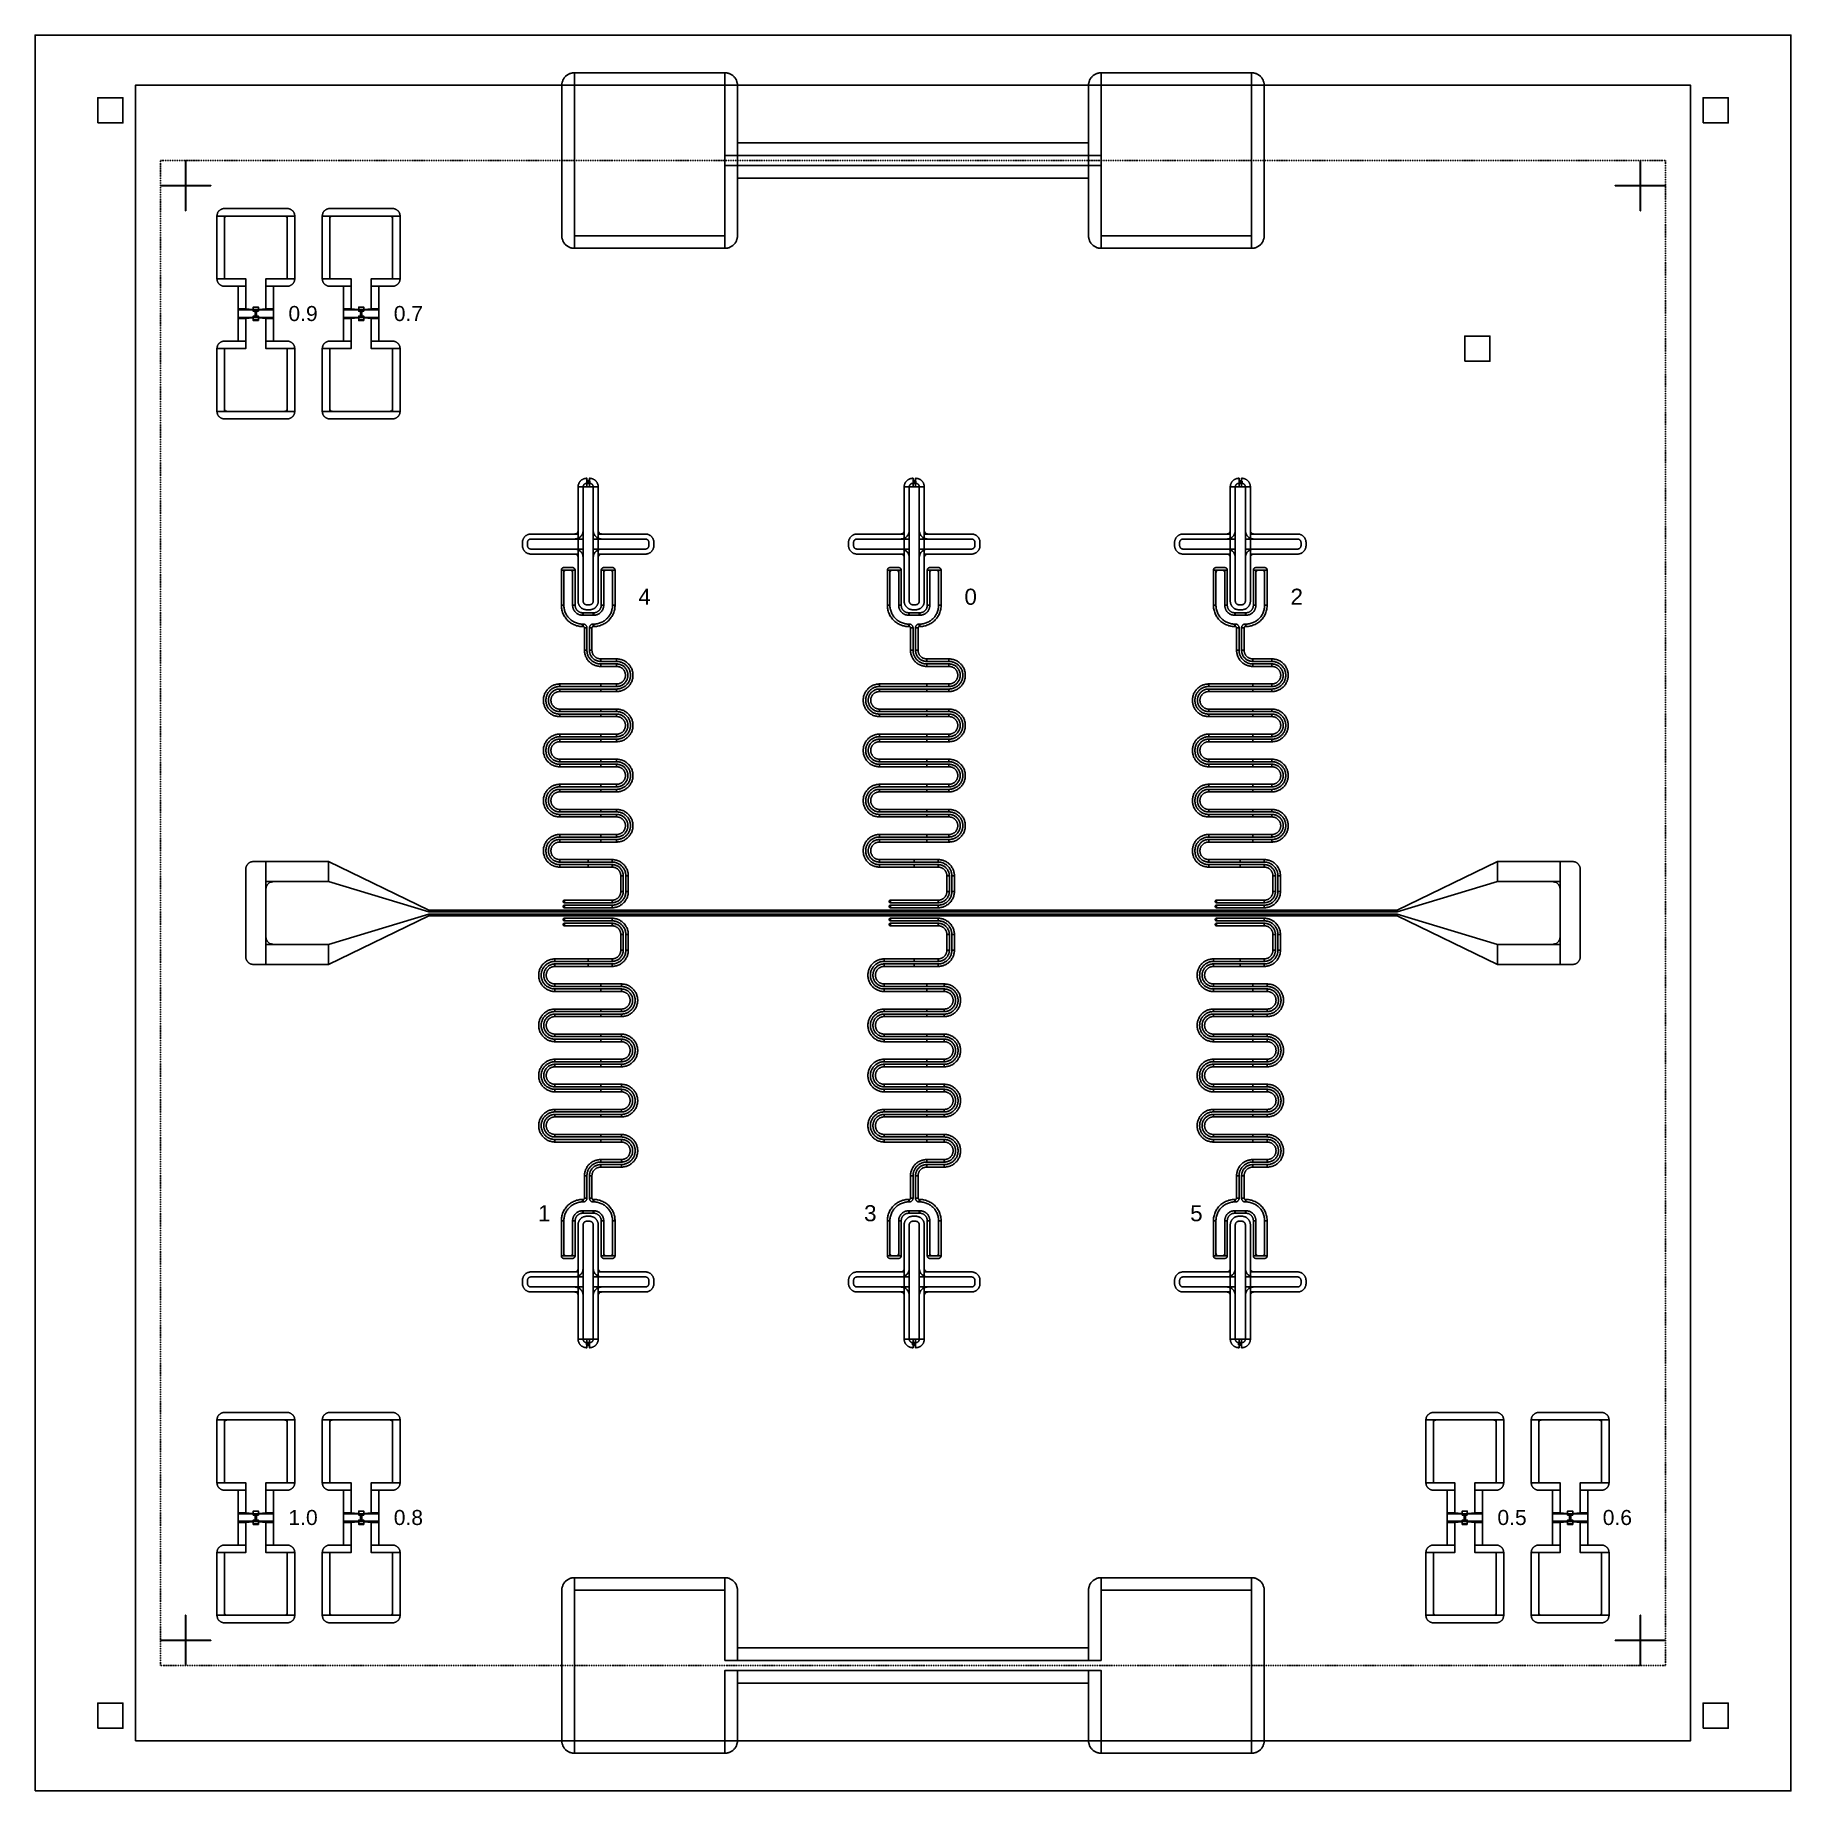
# Model space of a CAD drawing. Extents: x -3500 to 3500, y -3500 to 3500.
import ezdxf

# ---------------------------------------------------------------- set-up
doc = ezdxf.new("R2010")
doc.units = 0
doc.linetypes.add('DOT', pattern=[0.2, 0, -0.2])
doc.layers.get('0').update_dxf_attribs({"linetype": 'CONTINUOUS'})
for name, color, linetype in [('BASEMETAL', 4, 'CONTINUOUS'), ('BUSMAIN', 3, 'CONTINUOUS'), ('DICEGRID', 3, 'CONTINUOUS'), ('FRAME', 8, 'CONTINUOUS'), ('JUNCTION', 1, 'CONTINUOUS'), ('MARKERS', 2, 'CONTINUOUS'), ('SECONDLAYER', 6, 'CONTINUOUS'), ('UNDERCUT', 2, 'CONTINUOUS')]:
    doc.layers.add(name, color=color, linetype=linetype)
doc.styles.get("Standard").update_dxf_attribs({"font": 'arial.ttf'})

# ---------------------------------------------------------------- blocks, each defined once
blk = doc.blocks.new('CHIP_XSEARCH')
for points in [[(2150, 6500), (2150, 6150), (2150, 6150), (2147.4, 6150.1), (2144.8, 6150.3), (2142.2, 6150.6), (2139.6, 6151.1), (2137.1, 6151.7), (2134.5, 6152.4), (2132.1, 6153.3), (2129.7, 6154.3), (2127.3, 6155.4), (2125, 6156.7), (2122.8, 6158.1), (2120.6, 6159.5), (2118.5, 6161.1), (2116.5, 6162.8), (2114.6, 6164.6), (2112.8, 6166.5), (2111.1, 6168.5), (2109.5, 6170.6), (2108.1, 6172.8), (2106.7, 6175), (2105.4, 6177.3), (2104.3, 6179.7), (2103.3, 6182.1), (2102.4, 6184.5), (2101.7, 6187.1), (2101.1, 6189.6), (2100.6, 6192.2), (2100.3, 6194.8), (2100.1, 6197.4), (2100, 6200), (2100, 6800), (2100.1, 6802.6), (2100.3, 6805.2), (2100.6, 6807.8), (2101.1, 6810.4), (2101.7, 6812.9), (2102.4, 6815.5), (2103.3, 6817.9), (2104.3, 6820.3), (2105.4, 6822.7), (2106.7, 6825), (2108.1, 6827.2), (2109.5, 6829.4), (2111.1, 6831.5), (2112.8, 6833.5), (2114.6, 6835.4), (2116.5, 6837.2), (2118.5, 6838.9), (2120.6, 6840.5), (2122.8, 6841.9), (2125, 6843.3), (2127.3, 6844.6), (2129.7, 6845.7), (2132.1, 6846.7), (2134.5, 6847.6), (2137.1, 6848.3), (2139.6, 6848.9), (2142.2, 6849.4), (2144.8, 6849.7), (2147.4, 6849.9), (2150, 6850), (2150, 6850)], [(2150, 6150), (2750, 6150), (2750, 6850), (2150, 6850)], [(2750, 6500), (2750, 6150), (2750, 6150), (2752.6, 6150.1), (2755.2, 6150.3), (2757.8, 6150.6), (2760.4, 6151.1), (2762.9, 6151.7), (2765.5, 6152.4), (2767.9, 6153.3), (2770.3, 6154.3), (2772.7, 6155.4), (2775, 6156.7), (2777.2, 6158.1), (2779.4, 6159.5), (2781.5, 6161.1), (2783.5, 6162.8), (2785.4, 6164.6), (2787.2, 6166.5), (2788.9, 6168.5), (2790.5, 6170.6), (2791.9, 6172.8), (2793.3, 6175), (2794.6, 6177.3), (2795.7, 6179.7), (2796.7, 6182.1), (2797.6, 6184.5), (2798.3, 6187.1), (2798.9, 6189.6), (2799.4, 6192.2), (2799.7, 6194.8), (2799.9, 6197.4), (2800, 6200), (2800, 6800), (2799.9, 6802.6), (2799.7, 6805.2), (2799.4, 6807.8), (2798.9, 6810.4), (2798.3, 6812.9), (2797.6, 6815.5), (2796.7, 6817.9), (2795.7, 6820.3), (2794.6, 6822.7), (2793.3, 6825), (2791.9, 6827.2), (2790.5, 6829.4), (2788.9, 6831.5), (2787.2, 6833.5), (2785.4, 6835.4), (2783.5, 6837.2), (2781.5, 6838.9), (2779.4, 6840.5), (2777.2, 6841.9), (2775, 6843.3), (2772.7, 6844.6), (2770.3, 6845.7), (2767.9, 6846.7), (2765.5, 6847.6), (2762.9, 6848.3), (2760.4, 6848.9), (2757.8, 6849.4), (2755.2, 6849.7), (2752.6, 6849.9), (2750, 6850), (2750, 6850)], [(4250, 6500), (4250, 6150), (4250, 6150), (4247.4, 6150.1), (4244.8, 6150.3), (4242.2, 6150.6), (4239.6, 6151.1), (4237.1, 6151.7), (4234.5, 6152.4), (4232.1, 6153.3), (4229.7, 6154.3), (4227.3, 6155.4), (4225, 6156.7), (4222.8, 6158.1), (4220.6, 6159.5), (4218.5, 6161.1), (4216.5, 6162.8), (4214.6, 6164.6), (4212.8, 6166.5), (4211.1, 6168.5), (4209.5, 6170.6), (4208.1, 6172.8), (4206.7, 6175), (4205.4, 6177.3), (4204.3, 6179.7), (4203.3, 6182.1), (4202.4, 6184.5), (4201.7, 6187.1), (4201.1, 6189.6), (4200.6, 6192.2), (4200.3, 6194.8), (4200.1, 6197.4), (4200, 6200), (4200, 6800), (4200.1, 6802.6), (4200.3, 6805.2), (4200.6, 6807.8), (4201.1, 6810.4), (4201.7, 6812.9), (4202.4, 6815.5), (4203.3, 6817.9), (4204.3, 6820.3), (4205.4, 6822.7), (4206.7, 6825), (4208.1, 6827.2), (4209.5, 6829.4), (4211.1, 6831.5), (4212.8, 6833.5), (4214.6, 6835.4), (4216.5, 6837.2), (4218.5, 6838.9), (4220.6, 6840.5), (4222.8, 6841.9), (4225, 6843.3), (4227.3, 6844.6), (4229.7, 6845.7), (4232.1, 6846.7), (4234.5, 6847.6), (4237.1, 6848.3), (4239.6, 6848.9), (4242.2, 6849.4), (4244.8, 6849.7), (4247.4, 6849.9), (4250, 6850), (4250, 6850)], [(4250, 6150), (4850, 6150), (4850, 6850), (4250, 6850)], [(4850, 6500), (4850, 6150), (4850, 6150), (4852.6, 6150.1), (4855.2, 6150.3), (4857.8, 6150.6), (4860.4, 6151.1), (4862.9, 6151.7), (4865.5, 6152.4), (4867.9, 6153.3), (4870.3, 6154.3), (4872.7, 6155.4), (4875, 6156.7), (4877.2, 6158.1), (4879.4, 6159.5), (4881.5, 6161.1), (4883.5, 6162.8), (4885.4, 6164.6), (4887.2, 6166.5), (4888.9, 6168.5), (4890.5, 6170.6), (4891.9, 6172.8), (4893.3, 6175), (4894.6, 6177.3), (4895.7, 6179.7), (4896.7, 6182.1), (4897.6, 6184.5), (4898.3, 6187.1), (4898.9, 6189.6), (4899.4, 6192.2), (4899.7, 6194.8), (4899.9, 6197.4), (4900, 6200), (4900, 6800), (4899.9, 6802.6), (4899.7, 6805.2), (4899.4, 6807.8), (4898.9, 6810.4), (4898.3, 6812.9), (4897.6, 6815.5), (4896.7, 6817.9), (4895.7, 6820.3), (4894.6, 6822.7), (4893.3, 6825), (4891.9, 6827.2), (4890.5, 6829.4), (4888.9, 6831.5), (4887.2, 6833.5), (4885.4, 6835.4), (4883.5, 6837.2), (4881.5, 6838.9), (4879.4, 6840.5), (4877.2, 6841.9), (4875, 6843.3), (4872.7, 6844.6), (4870.3, 6845.7), (4867.9, 6846.7), (4865.5, 6847.6), (4862.9, 6848.3), (4860.4, 6848.9), (4857.8, 6849.4), (4855.2, 6849.7), (4852.6, 6849.9), (4850, 6850), (4850, 6850)], [(2800, 6430), (4200, 6430), (4200, 6570), (2800, 6570)], [(880, 6278.7), (1035, 6278.7), (1035, 6278.7), (1035, 6280.3), (1034.8, 6281.8), (1034.6, 6283.4), (1034.3, 6284.9), (1034, 6286.5), (1033.5, 6288), (1033, 6289.5), (1032.4, 6290.9), (1031.7, 6292.3), (1031, 6293.7), (1030.2, 6295), (1029.3, 6296.3), (1028.3, 6297.6), (1027.3, 6298.8), (1026.2, 6299.9), (1025.1, 6301), (1023.9, 6302), (1022.6, 6303), (1021.3, 6303.9), (1020, 6304.7), (1018.6, 6305.4), (1017.2, 6306.1), (1015.8, 6306.7), (1014.3, 6307.2), (1012.8, 6307.7), (1011.2, 6308), (1009.7, 6308.3), (1008.1, 6308.5), (1006.6, 6308.7), (1005, 6308.7), (755, 6308.7), (753.4, 6308.7), (751.9, 6308.5), (750.3, 6308.3), (748.8, 6308), (747.2, 6307.7), (745.7, 6307.2), (744.2, 6306.7), (742.8, 6306.1), (741.4, 6305.4), (740, 6304.7), (738.7, 6303.9), (737.4, 6303), (736.1, 6302), (734.9, 6301), (733.8, 6299.9), (732.7, 6298.8), (731.7, 6297.6), (730.7, 6296.3), (729.8, 6295), (729, 6293.7), (728.3, 6292.3), (727.6, 6290.9), (727, 6289.5), (726.5, 6288), (726, 6286.5), (725.7, 6284.9), (725.4, 6283.4), (725.2, 6281.8), (725, 6280.3), (725, 6278.7), (725, 6278.7)], [(1300, 6278.7), (1455, 6278.7), (1455, 6278.7), (1455, 6280.3), (1454.8, 6281.8), (1454.6, 6283.4), (1454.3, 6284.9), (1454, 6286.5), (1453.5, 6288), (1453, 6289.5), (1452.4, 6290.9), (1451.7, 6292.3), (1451, 6293.7), (1450.2, 6295), (1449.3, 6296.3), (1448.3, 6297.6), (1447.3, 6298.8), (1446.2, 6299.9), (1445.1, 6301), (1443.9, 6302), (1442.6, 6303), (1441.3, 6303.9), (1440, 6304.7), (1438.6, 6305.4), (1437.2, 6306.1), (1435.8, 6306.7), (1434.3, 6307.2), (1432.8, 6307.7), (1431.2, 6308), (1429.7, 6308.3), (1428.1, 6308.5), (1426.6, 6308.7), (1425, 6308.7), (1175, 6308.7), (1173.4, 6308.7), (1171.9, 6308.5), (1170.3, 6308.3), (1168.8, 6308), (1167.2, 6307.7), (1165.7, 6307.2), (1164.2, 6306.7), (1162.8, 6306.1), (1161.4, 6305.4), (1160, 6304.7), (1158.7, 6303.9), (1157.4, 6303), (1156.1, 6302), (1154.9, 6301), (1153.8, 6299.9), (1152.7, 6298.8), (1151.7, 6297.6), (1150.7, 6296.3), (1149.8, 6295), (1149, 6293.7), (1148.3, 6292.3), (1147.6, 6290.9), (1147, 6289.5), (1146.5, 6288), (1146, 6286.5), (1145.7, 6284.9), (1145.4, 6283.4), (1145.2, 6281.8), (1145, 6280.3), (1145, 6278.7), (1145, 6278.7)], [(755, 6028.7), (755, 6278.7), (725, 6278.7), (725, 6028.7)], [(755, 6278.7), (755, 6268.7), (755.1, 6269.7), (755.2, 6270.8), (755.5, 6271.8), (755.9, 6272.8), (756.3, 6273.7), (756.9, 6274.6), (757.6, 6275.4), (758.3, 6276.1), (759.1, 6276.8), (760, 6277.4), (760.9, 6277.8), (761.9, 6278.2), (762.9, 6278.5), (764, 6278.6), (765, 6278.7)], [(1005, 6278.7), (1005, 6268.7), (1004.9, 6269.7), (1004.8, 6270.8), (1004.5, 6271.8), (1004.1, 6272.8), (1003.7, 6273.7), (1003.1, 6274.6), (1002.4, 6275.4), (1001.7, 6276.1), (1000.9, 6276.8), (1000, 6277.4), (999.1, 6277.8), (998.1, 6278.2), (997.1, 6278.5), (996, 6278.6), (995, 6278.7)], [(1005, 6028.7), (1005, 6278.7), (1035, 6278.7), (1035, 6028.7)], [(1175, 6028.7), (1175, 6278.7), (1145, 6278.7), (1145, 6028.7)], [(1175, 6278.7), (1175, 6268.7), (1175.1, 6269.7), (1175.2, 6270.8), (1175.5, 6271.8), (1175.9, 6272.8), (1176.3, 6273.7), (1176.9, 6274.6), (1177.6, 6275.4), (1178.3, 6276.1), (1179.1, 6276.8), (1180, 6277.4), (1180.9, 6277.8), (1181.9, 6278.2), (1182.9, 6278.5), (1184, 6278.6), (1185, 6278.7)], [(1425, 6278.7), (1425, 6268.7), (1424.9, 6269.7), (1424.8, 6270.8), (1424.5, 6271.8), (1424.1, 6272.8), (1423.7, 6273.7), (1423.1, 6274.6), (1422.4, 6275.4), (1421.7, 6276.1), (1420.9, 6276.8), (1420, 6277.4), (1419.1, 6277.8), (1418.1, 6278.2), (1417.1, 6278.5), (1416, 6278.6), (1415, 6278.7)], [(1425, 6028.7), (1425, 6278.7), (1455, 6278.7), (1455, 6028.7)], [(782.5, 6028.7), (840, 6028.7), (840, 5998.7), (755, 5998.7), (753.4, 5998.7), (751.9, 5998.9), (750.3, 5999.1), (748.8, 5999.4), (747.2, 5999.7), (745.7, 6000.2), (744.2, 6000.7), (742.8, 6001.3), (741.4, 6002), (740, 6002.7), (738.7, 6003.5), (737.4, 6004.4), (736.1, 6005.4), (734.9, 6006.4), (733.8, 6007.5), (732.7, 6008.6), (731.7, 6009.8), (730.7, 6011.1), (729.8, 6012.4), (729, 6013.7), (728.3, 6015.1), (727.6, 6016.5), (727, 6017.9), (726.5, 6019.4), (726, 6020.9), (725.7, 6022.5), (725.4, 6024), (725.2, 6025.6), (725, 6027.1), (725, 6028.7), (725, 6028.7)], [(977.5, 6028.7), (1035, 6028.7), (1035, 6028.7), (1035, 6027.1), (1034.8, 6025.6), (1034.6, 6024), (1034.3, 6022.5), (1034, 6020.9), (1033.5, 6019.4), (1033, 6017.9), (1032.4, 6016.5), (1031.7, 6015.1), (1031, 6013.7), (1030.2, 6012.4), (1029.3, 6011.1), (1028.3, 6009.8), (1027.3, 6008.6), (1026.2, 6007.5), (1025.1, 6006.4), (1023.9, 6005.4), (1022.6, 6004.4), (1021.3, 6003.5), (1020, 6002.7), (1018.6, 6002), (1017.2, 6001.3), (1015.8, 6000.7), (1014.3, 6000.2), (1012.8, 5999.7), (1011.2, 5999.4), (1009.7, 5999.1), (1008.1, 5998.9), (1006.6, 5998.7), (1005, 5998.7), (920, 5998.7), (920, 6028.7)], [(1202.5, 6028.7), (1260, 6028.7), (1260, 5998.7), (1175, 5998.7), (1173.4, 5998.7), (1171.9, 5998.9), (1170.3, 5999.1), (1168.8, 5999.4), (1167.2, 5999.7), (1165.7, 6000.2), (1164.2, 6000.7), (1162.8, 6001.3), (1161.4, 6002), (1160, 6002.7), (1158.7, 6003.5), (1157.4, 6004.4), (1156.1, 6005.4), (1154.9, 6006.4), (1153.8, 6007.5), (1152.7, 6008.6), (1151.7, 6009.8), (1150.7, 6011.1), (1149.8, 6012.4), (1149, 6013.7), (1148.3, 6015.1), (1147.6, 6016.5), (1147, 6017.9), (1146.5, 6019.4), (1146, 6020.9), (1145.7, 6022.5), (1145.4, 6024), (1145.2, 6025.6), (1145, 6027.1), (1145, 6028.7), (1145, 6028.7)], [(1397.5, 6028.7), (1455, 6028.7), (1455, 6028.7), (1455, 6027.1), (1454.8, 6025.6), (1454.6, 6024), (1454.3, 6022.5), (1454, 6020.9), (1453.5, 6019.4), (1453, 6017.9), (1452.4, 6016.5), (1451.7, 6015.1), (1451, 6013.7), (1450.2, 6012.4), (1449.3, 6011.1), (1448.3, 6009.8), (1447.3, 6008.6), (1446.2, 6007.5), (1445.1, 6006.4), (1443.9, 6005.4), (1442.6, 6004.4), (1441.3, 6003.5), (1440, 6002.7), (1438.6, 6002), (1437.2, 6001.3), (1435.8, 6000.7), (1434.3, 6000.2), (1432.8, 5999.7), (1431.2, 5999.4), (1429.7, 5999.1), (1428.1, 5998.9), (1426.6, 5998.7), (1425, 5998.7), (1340, 5998.7), (1340, 6028.7)], [(840, 5908.7), (840, 5998.7), (810, 5998.7), (810, 5908.7)], [(920, 5908.7), (920, 5998.7), (950, 5998.7), (950, 5908.7)], [(1260, 5908.7), (1260, 5998.7), (1230, 5998.7), (1230, 5908.7)], [(1340, 5908.7), (1340, 5998.7), (1370, 5998.7), (1370, 5908.7)], [(879.5, 5904.7), (840, 5908.7), (810, 5908.7), (810, 5904.7)], [(950, 5904.7), (950, 5874.7), (810, 5874.7), (810, 5904.7)], [(950, 5904.7), (950, 5908.7), (920, 5908.7), (880.5, 5904.7)], [(1299.7, 5904.7), (1260, 5908.7), (1230, 5908.7), (1230, 5904.7)], [(1370, 5904.7), (1370, 5874.7), (1230, 5874.7), (1230, 5904.7)], [(1370, 5904.7), (1370, 5908.7), (1340, 5908.7), (1300.3, 5904.7)], [(840, 5870), (879.5, 5874), (810, 5874), (810, 5870)], [(840, 5780), (840, 5870), (810, 5870), (810, 5780)], [(950, 5870), (950, 5874), (880.5, 5874), (920, 5870)], [(920, 5780), (920, 5870), (950, 5870), (950, 5780)], [(1260, 5870), (1299.7, 5874), (1230, 5874), (1230, 5870)], [(1260, 5780), (1260, 5870), (1230, 5870), (1230, 5780)], [(1370, 5870), (1370, 5874), (1300.3, 5874), (1340, 5870)], [(1340, 5780), (1340, 5870), (1370, 5870), (1370, 5780)], [(782.5, 5750), (840, 5750), (840, 5780), (755, 5780), (753.4, 5780), (751.9, 5779.8), (750.3, 5779.6), (748.8, 5779.3), (747.2, 5779), (745.7, 5778.5), (744.2, 5778), (742.8, 5777.4), (741.4, 5776.7), (740, 5776), (738.7, 5775.2), (737.4, 5774.3), (736.1, 5773.3), (734.9, 5772.3), (733.8, 5771.2), (732.7, 5770.1), (731.7, 5768.9), (730.7, 5767.6), (729.8, 5766.3), (729, 5765), (728.3, 5763.6), (727.6, 5762.2), (727, 5760.8), (726.5, 5759.3), (726, 5757.8), (725.7, 5756.2), (725.4, 5754.7), (725.2, 5753.1), (725, 5751.6), (725, 5750), (725, 5750)], [(755, 5500), (755, 5750), (725, 5750), (725, 5500)], [(977.5, 5750), (1035, 5750), (1035, 5750), (1035, 5751.6), (1034.8, 5753.1), (1034.6, 5754.7), (1034.3, 5756.2), (1034, 5757.8), (1033.5, 5759.3), (1033, 5760.8), (1032.4, 5762.2), (1031.7, 5763.6), (1031, 5765), (1030.2, 5766.3), (1029.3, 5767.6), (1028.3, 5768.9), (1027.3, 5770.1), (1026.2, 5771.2), (1025.1, 5772.3), (1023.9, 5773.3), (1022.6, 5774.3), (1021.3, 5775.2), (1020, 5776), (1018.6, 5776.7), (1017.2, 5777.4), (1015.8, 5778), (1014.3, 5778.5), (1012.8, 5779), (1011.2, 5779.3), (1009.7, 5779.6), (1008.1, 5779.8), (1006.6, 5780), (1005, 5780), (920, 5780), (920, 5750)], [(1005, 5500), (1005, 5750), (1035, 5750), (1035, 5500)], [(1202.5, 5750), (1260, 5750), (1260, 5780), (1175, 5780), (1173.4, 5780), (1171.9, 5779.8), (1170.3, 5779.6), (1168.8, 5779.3), (1167.2, 5779), (1165.7, 5778.5), (1164.2, 5778), (1162.8, 5777.4), (1161.4, 5776.7), (1160, 5776), (1158.7, 5775.2), (1157.4, 5774.3), (1156.1, 5773.3), (1154.9, 5772.3), (1153.8, 5771.2), (1152.7, 5770.1), (1151.7, 5768.9), (1150.7, 5767.6), (1149.8, 5766.3), (1149, 5765), (1148.3, 5763.6), (1147.6, 5762.2), (1147, 5760.8), (1146.5, 5759.3), (1146, 5757.8), (1145.7, 5756.2), (1145.4, 5754.7), (1145.2, 5753.1), (1145, 5751.6), (1145, 5750), (1145, 5750)], [(1175, 5500), (1175, 5750), (1145, 5750), (1145, 5500)], [(1397.5, 5750), (1455, 5750), (1455, 5750), (1455, 5751.6), (1454.8, 5753.1), (1454.6, 5754.7), (1454.3, 5756.2), (1454, 5757.8), (1453.5, 5759.3), (1453, 5760.8), (1452.4, 5762.2), (1451.7, 5763.6), (1451, 5765), (1450.2, 5766.3), (1449.3, 5767.6), (1448.3, 5768.9), (1447.3, 5770.1), (1446.2, 5771.2), (1445.1, 5772.3), (1443.9, 5773.3), (1442.6, 5774.3), (1441.3, 5775.2), (1440, 5776), (1438.6, 5776.7), (1437.2, 5777.4), (1435.8, 5778), (1434.3, 5778.5), (1432.8, 5779), (1431.2, 5779.3), (1429.7, 5779.6), (1428.1, 5779.8), (1426.6, 5780), (1425, 5780), (1340, 5780), (1340, 5750)], [(1425, 5500), (1425, 5750), (1455, 5750), (1455, 5500)], [(880, 5500), (1035, 5500), (1035, 5500), (1035, 5498.4), (1034.8, 5496.9), (1034.6, 5495.3), (1034.3, 5493.8), (1034, 5492.2), (1033.5, 5490.7), (1033, 5489.2), (1032.4, 5487.8), (1031.7, 5486.4), (1031, 5485), (1030.2, 5483.7), (1029.3, 5482.4), (1028.3, 5481.1), (1027.3, 5479.9), (1026.2, 5478.8), (1025.1, 5477.7), (1023.9, 5476.7), (1022.6, 5475.7), (1021.3, 5474.8), (1020, 5474), (1018.6, 5473.3), (1017.2, 5472.6), (1015.8, 5472), (1014.3, 5471.5), (1012.8, 5471), (1011.2, 5470.7), (1009.7, 5470.4), (1008.1, 5470.2), (1006.6, 5470), (1005, 5470), (755, 5470), (753.4, 5470), (751.9, 5470.2), (750.3, 5470.4), (748.8, 5470.7), (747.2, 5471), (745.7, 5471.5), (744.2, 5472), (742.8, 5472.6), (741.4, 5473.3), (740, 5474), (738.7, 5474.8), (737.4, 5475.7), (736.1, 5476.7), (734.9, 5477.7), (733.8, 5478.8), (732.7, 5479.9), (731.7, 5481.1), (730.7, 5482.4), (729.8, 5483.7), (729, 5485), (728.3, 5486.4), (727.6, 5487.8), (727, 5489.2), (726.5, 5490.7), (726, 5492.2), (725.7, 5493.8), (725.4, 5495.3), (725.2, 5496.9), (725, 5498.4), (725, 5500), (725, 5500)], [(755, 5500), (755, 5510), (755.1, 5509), (755.2, 5507.9), (755.5, 5506.9), (755.9, 5505.9), (756.3, 5505), (756.9, 5504.1), (757.6, 5503.3), (758.3, 5502.6), (759.1, 5501.9), (760, 5501.3), (760.9, 5500.9), (761.9, 5500.5), (762.9, 5500.2), (764, 5500.1), (765, 5500)], [(1005, 5500), (1005, 5510), (1004.9, 5509), (1004.8, 5507.9), (1004.5, 5506.9), (1004.1, 5505.9), (1003.7, 5505), (1003.1, 5504.1), (1002.4, 5503.3), (1001.7, 5502.6), (1000.9, 5501.9), (1000, 5501.3), (999.1, 5500.9), (998.1, 5500.5), (997.1, 5500.2), (996, 5500.1), (995, 5500)], [(1300, 5500), (1455, 5500), (1455, 5500), (1455, 5498.4), (1454.8, 5496.9), (1454.6, 5495.3), (1454.3, 5493.8), (1454, 5492.2), (1453.5, 5490.7), (1453, 5489.2), (1452.4, 5487.8), (1451.7, 5486.4), (1451, 5485), (1450.2, 5483.7), (1449.3, 5482.4), (1448.3, 5481.1), (1447.3, 5479.9), (1446.2, 5478.8), (1445.1, 5477.7), (1443.9, 5476.7), (1442.6, 5475.7), (1441.3, 5474.8), (1440, 5474), (1438.6, 5473.3), (1437.2, 5472.6), (1435.8, 5472), (1434.3, 5471.5), (1432.8, 5471), (1431.2, 5470.7), (1429.7, 5470.4), (1428.1, 5470.2), (1426.6, 5470), (1425, 5470), (1175, 5470), (1173.4, 5470), (1171.9, 5470.2), (1170.3, 5470.4), (1168.8, 5470.7), (1167.2, 5471), (1165.7, 5471.5), (1164.2, 5472), (1162.8, 5472.6), (1161.4, 5473.3), (1160, 5474), (1158.7, 5474.8), (1157.4, 5475.7), (1156.1, 5476.7), (1154.9, 5477.7), (1153.8, 5478.8), (1152.7, 5479.9), (1151.7, 5481.1), (1150.7, 5482.4), (1149.8, 5483.7), (1149, 5485), (1148.3, 5486.4), (1147.6, 5487.8), (1147, 5489.2), (1146.5, 5490.7), (1146, 5492.2), (1145.7, 5493.8), (1145.4, 5495.3), (1145.2, 5496.9), (1145, 5498.4), (1145, 5500), (1145, 5500)], [(1175, 5500), (1175, 5510), (1175.1, 5509), (1175.2, 5507.9), (1175.5, 5506.9), (1175.9, 5505.9), (1176.3, 5505), (1176.9, 5504.1), (1177.6, 5503.3), (1178.3, 5502.6), (1179.1, 5501.9), (1180, 5501.3), (1180.9, 5500.9), (1181.9, 5500.5), (1182.9, 5500.2), (1184, 5500.1), (1185, 5500)], [(1425, 5500), (1425, 5510), (1424.9, 5509), (1424.8, 5507.9), (1424.5, 5506.9), (1424.1, 5505.9), (1423.7, 5505), (1423.1, 5504.1), (1422.4, 5503.3), (1421.7, 5502.6), (1420.9, 5501.9), (1420, 5501.3), (1419.1, 5500.9), (1418.1, 5500.5), (1417.1, 5500.2), (1416, 5500.1), (1415, 5500)], [(2182.5, 5199), (2200, 5199), (2200, 5233), (2199, 5233), (2197.2, 5233), (2195.4, 5232.8), (2193.7, 5232.6), (2191.9, 5232.3), (2190.2, 5231.8), (2188.5, 5231.3), (2186.8, 5230.7), (2185.2, 5230.1), (2183.6, 5229.3), (2182, 5228.4), (2180.5, 5227.5), (2179, 5226.5), (2177.6, 5225.4), (2176.2, 5224.3), (2175, 5223), (2173.7, 5221.8), (2172.6, 5220.4), (2171.5, 5219), (2170.5, 5217.5), (2169.6, 5216), (2168.7, 5214.4), (2167.9, 5212.8), (2167.3, 5211.2), (2166.7, 5209.5), (2166.2, 5207.8), (2165.7, 5206.1), (2165.4, 5204.3), (2165.2, 5202.6), (2165, 5200.8), (2165, 5199), (2165, 5199)], [(2205, 4709), (2211, 4709), (2212.8, 4709), (2214.6, 4709.2), (2216.3, 4709.4), (2218.1, 4709.7), (2219.8, 4710.2), (2221.5, 4710.7), (2223.2, 4711.3), (2224.8, 4711.9), (2226.4, 4712.7), (2228, 4713.6), (2229.5, 4714.5), (2231, 4715.5), (2232.4, 4716.6), (2233.8, 4717.7), (2235, 4719), (2236.3, 4720.2), (2237.4, 4721.6), (2238.5, 4723), (2239.5, 4724.5), (2240.4, 4726), (2241.3, 4727.6), (2242.1, 4729.2), (2242.7, 4730.8), (2243.3, 4732.5), (2243.8, 4734.2), (2244.3, 4735.9), (2244.6, 4737.7), (2244.8, 4739.4), (2245, 4741.2), (2245, 4743), (2245, 5199), (2165, 5199), (2165, 4743), (2165, 4741.2), (2165.2, 4739.4), (2165.4, 4737.7), (2165.7, 4735.9), (2166.2, 4734.2), (2166.7, 4732.5), (2167.3, 4730.8), (2167.9, 4729.2), (2168.7, 4727.6), (2169.6, 4726), (2170.5, 4724.5), (2171.5, 4723), (2172.6, 4721.6), (2173.7, 4720.2), (2175, 4719), (2176.2, 4717.7), (2177.6, 4716.6), (2179, 4715.5), (2180.5, 4714.5), (2182, 4713.6), (2183.6, 4712.7), (2185.2, 4711.9), (2186.8, 4711.3), (2188.5, 4710.7), (2190.2, 4710.2), (2191.9, 4709.7), (2193.7, 4709.4), (2195.4, 4709.2), (2197.2, 4709), (2199, 4709)], [(2204.7, 5223.2), (2200, 5227.2), (2200, 5227.2), (2200, 5223.2)], [(2204.7, 5218.8), (2204.7, 5223.2), (2200, 5223.2), (2200, 5218.8)], [(2210, 5199), (2210, 5218.8), (2200, 5218.8), (2200, 5199)], [(2210, 5223.2), (2210, 5227.2), (2210, 5227.2), (2205.3, 5223.2)], [(2205.3, 5218.8), (2205.3, 5223.2), (2210, 5223.2), (2210, 5218.8)], [(2227.5, 5199), (2245, 5199), (2245, 5199), (2245, 5200.8), (2244.8, 5202.6), (2244.6, 5204.3), (2244.3, 5206.1), (2243.8, 5207.8), (2243.3, 5209.5), (2242.7, 5211.2), (2242.1, 5212.8), (2241.3, 5214.4), (2240.4, 5216), (2239.5, 5217.5), (2238.5, 5219), (2237.4, 5220.4), (2236.3, 5221.8), (2235, 5223), (2233.8, 5224.3), (2232.4, 5225.4), (2231, 5226.5), (2229.5, 5227.5), (2228, 5228.4), (2226.4, 5229.3), (2224.8, 5230.1), (2223.2, 5230.7), (2221.5, 5231.3), (2219.8, 5231.8), (2218.1, 5232.3), (2216.3, 5232.6), (2214.6, 5232.8), (2212.8, 5233), (2211, 5233), (2210, 5233), (2210, 5199)], [(3482.5, 5199), (3500, 5199), (3500, 5233), (3499, 5233), (3497.2, 5233), (3495.4, 5232.8), (3493.7, 5232.6), (3491.9, 5232.3), (3490.2, 5231.8), (3488.5, 5231.3), (3486.8, 5230.7), (3485.2, 5230.1), (3483.6, 5229.3), (3482, 5228.4), (3480.5, 5227.5), (3479, 5226.5), (3477.6, 5225.4), (3476.2, 5224.3), (3475, 5223), (3473.7, 5221.8), (3472.6, 5220.4), (3471.5, 5219), (3470.5, 5217.5), (3469.6, 5216), (3468.7, 5214.4), (3467.9, 5212.8), (3467.3, 5211.2), (3466.7, 5209.5), (3466.2, 5207.8), (3465.7, 5206.1), (3465.4, 5204.3), (3465.2, 5202.6), (3465, 5200.8), (3465, 5199), (3465, 5199)], [(3505, 4709), (3511, 4709), (3512.8, 4709), (3514.6, 4709.2), (3516.3, 4709.4), (3518.1, 4709.7), (3519.8, 4710.2), (3521.5, 4710.7), (3523.2, 4711.3), (3524.8, 4711.9), (3526.4, 4712.7), (3528, 4713.6), (3529.5, 4714.5), (3531, 4715.5), (3532.4, 4716.6), (3533.8, 4717.7), (3535, 4719), (3536.3, 4720.2), (3537.4, 4721.6), (3538.5, 4723), (3539.5, 4724.5), (3540.4, 4726), (3541.3, 4727.6), (3542.1, 4729.2), (3542.7, 4730.8), (3543.3, 4732.5), (3543.8, 4734.2), (3544.3, 4735.9), (3544.6, 4737.7), (3544.8, 4739.4), (3545, 4741.2), (3545, 4743), (3545, 5199), (3465, 5199), (3465, 4743), (3465, 4741.2), (3465.2, 4739.4), (3465.4, 4737.7), (3465.7, 4735.9), (3466.2, 4734.2), (3466.7, 4732.5), (3467.3, 4730.8), (3467.9, 4729.2), (3468.7, 4727.6), (3469.6, 4726), (3470.5, 4724.5), (3471.5, 4723), (3472.6, 4721.6), (3473.7, 4720.2), (3475, 4719), (3476.2, 4717.7), (3477.6, 4716.6), (3479, 4715.5), (3480.5, 4714.5), (3482, 4713.6), (3483.6, 4712.7), (3485.2, 4711.9), (3486.8, 4711.3), (3488.5, 4710.7), (3490.2, 4710.2), (3491.9, 4709.7), (3493.7, 4709.4), (3495.4, 4709.2), (3497.2, 4709), (3499, 4709)], [(3504.8, 5223), (3500, 5227), (3500, 5227), (3500, 5223)], [(3504.8, 5219), (3504.8, 5223), (3500, 5223), (3500, 5219)], [(3510, 5199), (3510, 5219), (3500, 5219), (3500, 5199)], [(3510, 5223), (3510, 5227), (3510, 5227), (3505.2, 5223)], [(3505.2, 5219), (3505.2, 5223), (3510, 5223), (3510, 5219)], [(3527.5, 5199), (3545, 5199), (3545, 5199), (3545, 5200.8), (3544.8, 5202.6), (3544.6, 5204.3), (3544.3, 5206.1), (3543.8, 5207.8), (3543.3, 5209.5), (3542.7, 5211.2), (3542.1, 5212.8), (3541.3, 5214.4), (3540.4, 5216), (3539.5, 5217.5), (3538.5, 5219), (3537.4, 5220.4), (3536.3, 5221.8), (3535, 5223), (3533.8, 5224.3), (3532.4, 5225.4), (3531, 5226.5), (3529.5, 5227.5), (3528, 5228.4), (3526.4, 5229.3), (3524.8, 5230.1), (3523.2, 5230.7), (3521.5, 5231.3), (3519.8, 5231.8), (3518.1, 5232.3), (3516.3, 5232.6), (3514.6, 5232.8), (3512.8, 5233), (3511, 5233), (3510, 5233), (3510, 5199)], [(4782.5, 5199), (4800, 5199), (4800, 5233), (4799, 5233), (4797.2, 5233), (4795.4, 5232.8), (4793.7, 5232.6), (4791.9, 5232.3), (4790.2, 5231.8), (4788.5, 5231.3), (4786.8, 5230.7), (4785.2, 5230.1), (4783.6, 5229.3), (4782, 5228.4), (4780.5, 5227.5), (4779, 5226.5), (4777.6, 5225.4), (4776.2, 5224.3), (4775, 5223), (4773.7, 5221.8), (4772.6, 5220.4), (4771.5, 5219), (4770.5, 5217.5), (4769.6, 5216), (4768.7, 5214.4), (4767.9, 5212.8), (4767.3, 5211.2), (4766.7, 5209.5), (4766.2, 5207.8), (4765.7, 5206.1), (4765.4, 5204.3), (4765.2, 5202.6), (4765, 5200.8), (4765, 5199), (4765, 5199)], [(4805, 4709), (4811, 4709), (4812.8, 4709), (4814.6, 4709.2), (4816.3, 4709.4), (4818.1, 4709.7), (4819.8, 4710.2), (4821.5, 4710.7), (4823.2, 4711.3), (4824.8, 4711.9), (4826.4, 4712.7), (4828, 4713.6), (4829.5, 4714.5), (4831, 4715.5), (4832.4, 4716.6), (4833.8, 4717.7), (4835, 4719), (4836.3, 4720.2), (4837.4, 4721.6), (4838.5, 4723), (4839.5, 4724.5), (4840.4, 4726), (4841.3, 4727.6), (4842.1, 4729.2), (4842.7, 4730.8), (4843.3, 4732.5), (4843.8, 4734.2), (4844.3, 4735.9), (4844.6, 4737.7), (4844.8, 4739.4), (4845, 4741.2), (4845, 4743), (4845, 5199), (4765, 5199), (4765, 4743), (4765, 4741.2), (4765.2, 4739.4), (4765.4, 4737.7), (4765.7, 4735.9), (4766.2, 4734.2), (4766.7, 4732.5), (4767.3, 4730.8), (4767.9, 4729.2), (4768.7, 4727.6), (4769.6, 4726), (4770.5, 4724.5), (4771.5, 4723), (4772.6, 4721.6), (4773.7, 4720.2), (4775, 4719), (4776.2, 4717.7), (4777.6, 4716.6), (4779, 4715.5), (4780.5, 4714.5), (4782, 4713.6), (4783.6, 4712.7), (4785.2, 4711.9), (4786.8, 4711.3), (4788.5, 4710.7), (4790.2, 4710.2), (4791.9, 4709.7), (4793.7, 4709.4), (4795.4, 4709.2), (4797.2, 4709), (4799, 4709)], [(4804.7, 5223), (4800, 5227), (4800, 5227), (4800, 5223)], [(4804.7, 5219), (4804.7, 5223), (4800, 5223), (4800, 5219)], [(4810, 5199), (4810, 5219), (4800, 5219), (4800, 5199)], [(4810, 5223), (4810, 5227), (4810, 5227), (4805.3, 5223)], [(4805.3, 5219), (4805.3, 5223), (4810, 5223), (4810, 5219)], [(4827.5, 5199), (4845, 5199), (4845, 5199), (4845, 5200.8), (4844.8, 5202.6), (4844.6, 5204.3), (4844.3, 5206.1), (4843.8, 5207.8), (4843.3, 5209.5), (4842.7, 5211.2), (4842.1, 5212.8), (4841.3, 5214.4), (4840.4, 5216), (4839.5, 5217.5), (4838.5, 5219), (4837.4, 5220.4), (4836.3, 5221.8), (4835, 5223), (4833.8, 5224.3), (4832.4, 5225.4), (4831, 5226.5), (4829.5, 5227.5), (4828, 5228.4), (4826.4, 5229.3), (4824.8, 5230.1), (4823.2, 5230.7), (4821.5, 5231.3), (4819.8, 5231.8), (4818.1, 5232.3), (4816.3, 5232.6), (4814.6, 5232.8), (4812.8, 5233), (4811, 5233), (4810, 5233), (4810, 5199)], [(2165, 4971), (2165, 5011), (1977, 5011), (1975.2, 5011), (1973.4, 5010.8), (1971.7, 5010.6), (1969.9, 5010.3), (1968.2, 5009.8), (1966.5, 5009.3), (1964.8, 5008.7), (1963.2, 5008.1), (1961.6, 5007.3), (1960, 5006.4), (1958.5, 5005.5), (1957, 5004.5), (1955.6, 5003.4), (1954.2, 5002.3), (1953, 5001), (1951.7, 4999.8), (1950.6, 4998.4), (1949.5, 4997), (1948.5, 4995.5), (1947.6, 4994), (1946.7, 4992.4), (1945.9, 4990.8), (1945.3, 4989.2), (1944.7, 4987.5), (1944.2, 4985.8), (1943.7, 4984.1), (1943.4, 4982.3), (1943.2, 4980.6), (1943, 4978.8), (1943, 4977), (1943, 4965), (1943, 4963.2), (1943.2, 4961.4), (1943.4, 4959.7), (1943.7, 4957.9), (1944.2, 4956.2), (1944.7, 4954.5), (1945.3, 4952.8), (1945.9, 4951.2), (1946.7, 4949.6), (1947.6, 4948), (1948.5, 4946.5), (1949.5, 4945), (1950.6, 4943.6), (1951.7, 4942.2), (1953, 4941), (1954.2, 4939.7), (1955.6, 4938.6), (1957, 4937.5), (1958.5, 4936.5), (1960, 4935.6), (1961.6, 4934.7), (1963.2, 4933.9), (1964.8, 4933.3), (1966.5, 4932.7), (1968.2, 4932.2), (1969.9, 4931.7), (1971.7, 4931.4), (1973.4, 4931.2), (1975.2, 4931), (1977, 4931), (2165, 4931)], [(2165, 5011), (2151, 5011), (2152.5, 5011.1), (2153.9, 5011.3), (2155.3, 5011.7), (2156.7, 5012.2), (2158, 5012.9), (2159.2, 5013.7), (2160.4, 5014.6), (2161.4, 5015.6), (2162.3, 5016.8), (2163.1, 5018), (2163.8, 5019.3), (2164.3, 5020.7), (2164.7, 5022.1), (2164.9, 5023.5), (2165, 5025)], [(2245, 5011), (2259, 5011), (2257.5, 5011.1), (2256.1, 5011.3), (2254.7, 5011.7), (2253.3, 5012.2), (2252, 5012.9), (2250.8, 5013.7), (2249.6, 5014.6), (2248.6, 5015.6), (2247.7, 5016.8), (2246.9, 5018), (2246.2, 5019.3), (2245.7, 5020.7), (2245.3, 5022.1), (2245.1, 5023.5), (2245, 5025)], [(2245, 4971), (2245, 4931), (2433, 4931), (2434.8, 4931), (2436.6, 4931.2), (2438.3, 4931.4), (2440.1, 4931.7), (2441.8, 4932.2), (2443.5, 4932.7), (2445.2, 4933.3), (2446.8, 4933.9), (2448.4, 4934.7), (2450, 4935.6), (2451.5, 4936.5), (2453, 4937.5), (2454.4, 4938.6), (2455.8, 4939.7), (2457, 4941), (2458.3, 4942.2), (2459.4, 4943.6), (2460.5, 4945), (2461.5, 4946.5), (2462.4, 4948), (2463.3, 4949.6), (2464.1, 4951.2), (2464.7, 4952.8), (2465.3, 4954.5), (2465.8, 4956.2), (2466.3, 4957.9), (2466.6, 4959.7), (2466.8, 4961.4), (2467, 4963.2), (2467, 4965), (2467, 4977), (2467, 4978.8), (2466.8, 4980.6), (2466.6, 4982.3), (2466.3, 4984.1), (2465.8, 4985.8), (2465.3, 4987.5), (2464.7, 4989.2), (2464.1, 4990.8), (2463.3, 4992.4), (2462.4, 4994), (2461.5, 4995.5), (2460.5, 4997), (2459.4, 4998.4), (2458.3, 4999.8), (2457, 5001), (2455.8, 5002.3), (2454.4, 5003.4), (2453, 5004.5), (2451.5, 5005.5), (2450, 5006.4), (2448.4, 5007.3), (2446.8, 5008.1), (2445.2, 5008.7), (2443.5, 5009.3), (2441.8, 5009.8), (2440.1, 5010.3), (2438.3, 5010.6), (2436.6, 5010.8), (2434.8, 5011), (2433, 5011), (2245, 5011)], [(3465, 4971), (3465, 5011), (3277, 5011), (3275.2, 5011), (3273.4, 5010.8), (3271.7, 5010.6), (3269.9, 5010.3), (3268.2, 5009.8), (3266.5, 5009.3), (3264.8, 5008.7), (3263.2, 5008.1), (3261.6, 5007.3), (3260, 5006.4), (3258.5, 5005.5), (3257, 5004.5), (3255.6, 5003.4), (3254.2, 5002.3), (3253, 5001), (3251.7, 4999.8), (3250.6, 4998.4), (3249.5, 4997), (3248.5, 4995.5), (3247.6, 4994), (3246.7, 4992.4), (3245.9, 4990.8), (3245.3, 4989.2), (3244.7, 4987.5), (3244.2, 4985.8), (3243.7, 4984.1), (3243.4, 4982.3), (3243.2, 4980.6), (3243, 4978.8), (3243, 4977), (3243, 4965), (3243, 4963.2), (3243.2, 4961.4), (3243.4, 4959.7), (3243.7, 4957.9), (3244.2, 4956.2), (3244.7, 4954.5), (3245.3, 4952.8), (3245.9, 4951.2), (3246.7, 4949.6), (3247.6, 4948), (3248.5, 4946.5), (3249.5, 4945), (3250.6, 4943.6), (3251.7, 4942.2), (3253, 4941), (3254.2, 4939.7), (3255.6, 4938.6), (3257, 4937.5), (3258.5, 4936.5), (3260, 4935.6), (3261.6, 4934.7), (3263.2, 4933.9), (3264.8, 4933.3), (3266.5, 4932.7), (3268.2, 4932.2), (3269.9, 4931.7), (3271.7, 4931.4), (3273.4, 4931.2), (3275.2, 4931), (3277, 4931), (3465, 4931)], [(3465, 5011), (3451, 5011), (3452.5, 5011.1), (3453.9, 5011.3), (3455.3, 5011.7), (3456.7, 5012.2), (3458, 5012.9), (3459.2, 5013.7), (3460.4, 5014.6), (3461.4, 5015.6), (3462.3, 5016.8), (3463.1, 5018), (3463.8, 5019.3), (3464.3, 5020.7), (3464.7, 5022.1), (3464.9, 5023.5), (3465, 5025)], [(3545, 5011), (3559, 5011), (3557.5, 5011.1), (3556.1, 5011.3), (3554.7, 5011.7), (3553.3, 5012.2), (3552, 5012.9), (3550.8, 5013.7), (3549.6, 5014.6), (3548.6, 5015.6), (3547.7, 5016.8), (3546.9, 5018), (3546.2, 5019.3), (3545.7, 5020.7), (3545.3, 5022.1), (3545.1, 5023.5), (3545, 5025)], [(3545, 4971), (3545, 4931), (3733, 4931), (3734.8, 4931), (3736.6, 4931.2), (3738.3, 4931.4), (3740.1, 4931.7), (3741.8, 4932.2), (3743.5, 4932.7), (3745.2, 4933.3), (3746.8, 4933.9), (3748.4, 4934.7), (3750, 4935.6), (3751.5, 4936.5), (3753, 4937.5), (3754.4, 4938.6), (3755.8, 4939.7), (3757, 4941), (3758.3, 4942.2), (3759.4, 4943.6), (3760.5, 4945), (3761.5, 4946.5), (3762.4, 4948), (3763.3, 4949.6), (3764.1, 4951.2), (3764.7, 4952.8), (3765.3, 4954.5), (3765.8, 4956.2), (3766.3, 4957.9), (3766.6, 4959.7), (3766.8, 4961.4), (3767, 4963.2), (3767, 4965), (3767, 4977), (3767, 4978.8), (3766.8, 4980.6), (3766.6, 4982.3), (3766.3, 4984.1), (3765.8, 4985.8), (3765.3, 4987.5), (3764.7, 4989.2), (3764.1, 4990.8), (3763.3, 4992.4), (3762.4, 4994), (3761.5, 4995.5), (3760.5, 4997), (3759.4, 4998.4), (3758.3, 4999.8), (3757, 5001), (3755.8, 5002.3), (3754.4, 5003.4), (3753, 5004.5), (3751.5, 5005.5), (3750, 5006.4), (3748.4, 5007.3), (3746.8, 5008.1), (3745.2, 5008.7), (3743.5, 5009.3), (3741.8, 5009.8), (3740.1, 5010.3), (3738.3, 5010.6), (3736.6, 5010.8), (3734.8, 5011), (3733, 5011), (3545, 5011)], [(4765, 4971), (4765, 5011), (4577, 5011), (4575.2, 5011), (4573.4, 5010.8), (4571.7, 5010.6), (4569.9, 5010.3), (4568.2, 5009.8), (4566.5, 5009.3), (4564.8, 5008.7), (4563.2, 5008.1), (4561.6, 5007.3), (4560, 5006.4), (4558.5, 5005.5), (4557, 5004.5), (4555.6, 5003.4), (4554.2, 5002.3), (4553, 5001), (4551.7, 4999.8), (4550.6, 4998.4), (4549.5, 4997), (4548.5, 4995.5), (4547.6, 4994), (4546.7, 4992.4), (4545.9, 4990.8), (4545.3, 4989.2), (4544.7, 4987.5), (4544.2, 4985.8), (4543.7, 4984.1), (4543.4, 4982.3), (4543.2, 4980.6), (4543, 4978.8), (4543, 4977), (4543, 4965), (4543, 4963.2), (4543.2, 4961.4), (4543.4, 4959.7), (4543.7, 4957.9), (4544.2, 4956.2), (4544.7, 4954.5), (4545.3, 4952.8), (4545.9, 4951.2), (4546.7, 4949.6), (4547.6, 4948), (4548.5, 4946.5), (4549.5, 4945), (4550.6, 4943.6), (4551.7, 4942.2), (4553, 4941), (4554.2, 4939.7), (4555.6, 4938.6), (4557, 4937.5), (4558.5, 4936.5), (4560, 4935.6), (4561.6, 4934.7), (4563.2, 4933.9), (4564.8, 4933.3), (4566.5, 4932.7), (4568.2, 4932.2), (4569.9, 4931.7), (4571.7, 4931.4), (4573.4, 4931.2), (4575.2, 4931), (4577, 4931), (4765, 4931)], [(4765, 5011), (4751, 5011), (4752.5, 5011.1), (4753.9, 5011.3), (4755.3, 5011.7), (4756.7, 5012.2), (4758, 5012.9), (4759.2, 5013.7), (4760.4, 5014.6), (4761.4, 5015.6), (4762.3, 5016.8), (4763.1, 5018), (4763.8, 5019.3), (4764.3, 5020.7), (4764.7, 5022.1), (4764.9, 5023.5), (4765, 5025)], [(4845, 5011), (4859, 5011), (4857.5, 5011.1), (4856.1, 5011.3), (4854.7, 5011.7), (4853.3, 5012.2), (4852, 5012.9), (4850.8, 5013.7), (4849.6, 5014.6), (4848.6, 5015.6), (4847.7, 5016.8), (4846.9, 5018), (4846.2, 5019.3), (4845.7, 5020.7), (4845.3, 5022.1), (4845.1, 5023.5), (4845, 5025)], [(4845, 4971), (4845, 4931), (5033, 4931), (5034.8, 4931), (5036.6, 4931.2), (5038.3, 4931.4), (5040.1, 4931.7), (5041.8, 4932.2), (5043.5, 4932.7), (5045.2, 4933.3), (5046.8, 4933.9), (5048.4, 4934.7), (5050, 4935.6), (5051.5, 4936.5), (5053, 4937.5), (5054.4, 4938.6), (5055.8, 4939.7), (5057, 4941), (5058.3, 4942.2), (5059.4, 4943.6), (5060.5, 4945), (5061.5, 4946.5), (5062.4, 4948), (5063.3, 4949.6), (5064.1, 4951.2), (5064.7, 4952.8), (5065.3, 4954.5), (5065.8, 4956.2), (5066.3, 4957.9), (5066.6, 4959.7), (5066.8, 4961.4), (5067, 4963.2), (5067, 4965), (5067, 4977), (5067, 4978.8), (5066.8, 4980.6), (5066.6, 4982.3), (5066.3, 4984.1), (5065.8, 4985.8), (5065.3, 4987.5), (5064.7, 4989.2), (5064.1, 4990.8), (5063.3, 4992.4), (5062.4, 4994), (5061.5, 4995.5), (5060.5, 4997), (5059.4, 4998.4), (5058.3, 4999.8), (5057, 5001), (5055.8, 5002.3), (5054.4, 5003.4), (5053, 5004.5), (5051.5, 5005.5), (5050, 5006.4), (5048.4, 5007.3), (5046.8, 5008.1), (5045.2, 5008.7), (5043.5, 5009.3), (5041.8, 5009.8), (5040.1, 5010.3), (5038.3, 5010.6), (5036.6, 5010.8), (5034.8, 5011), (5033, 5011), (4845, 5011)], [(2165, 4931), (2151, 4931), (2152.5, 4930.9), (2153.9, 4930.7), (2155.3, 4930.3), (2156.7, 4929.8), (2158, 4929.1), (2159.2, 4928.3), (2160.4, 4927.4), (2161.4, 4926.4), (2162.3, 4925.2), (2163.1, 4924), (2163.8, 4922.7), (2164.3, 4921.3), (2164.7, 4919.9), (2164.9, 4918.5), (2165, 4917)], [(2245, 4931), (2259, 4931), (2257.5, 4930.9), (2256.1, 4930.7), (2254.7, 4930.3), (2253.3, 4929.8), (2252, 4929.1), (2250.8, 4928.3), (2249.6, 4927.4), (2248.6, 4926.4), (2247.7, 4925.2), (2246.9, 4924), (2246.2, 4922.7), (2245.7, 4921.3), (2245.3, 4919.9), (2245.1, 4918.5), (2245, 4917)], [(3465, 4931), (3451, 4931), (3452.5, 4930.9), (3453.9, 4930.7), (3455.3, 4930.3), (3456.7, 4929.8), (3458, 4929.1), (3459.2, 4928.3), (3460.4, 4927.4), (3461.4, 4926.4), (3462.3, 4925.2), (3463.1, 4924), (3463.8, 4922.7), (3464.3, 4921.3), (3464.7, 4919.9), (3464.9, 4918.5), (3465, 4917)], [(3545, 4931), (3559, 4931), (3557.5, 4930.9), (3556.1, 4930.7), (3554.7, 4930.3), (3553.3, 4929.8), (3552, 4929.1), (3550.8, 4928.3), (3549.6, 4927.4), (3548.6, 4926.4), (3547.7, 4925.2), (3546.9, 4924), (3546.2, 4922.7), (3545.7, 4921.3), (3545.3, 4919.9), (3545.1, 4918.5), (3545, 4917)], [(4765, 4931), (4751, 4931), (4752.5, 4930.9), (4753.9, 4930.7), (4755.3, 4930.3), (4756.7, 4929.8), (4758, 4929.1), (4759.2, 4928.3), (4760.4, 4927.4), (4761.4, 4926.4), (4762.3, 4925.2), (4763.1, 4924), (4763.8, 4922.7), (4764.3, 4921.3), (4764.7, 4919.9), (4764.9, 4918.5), (4765, 4917)], [(4845, 4931), (4859, 4931), (4857.5, 4930.9), (4856.1, 4930.7), (4854.7, 4930.3), (4853.3, 4929.8), (4852, 4929.1), (4850.8, 4928.3), (4849.6, 4927.4), (4848.6, 4926.4), (4847.7, 4925.2), (4846.9, 4924), (4846.2, 4922.7), (4845.7, 4921.3), (4845.3, 4919.9), (4845.1, 4918.5), (4845, 4917)], [(2125.5, 4867), (2153, 4867), (2153, 4867), (2153, 4867.5), (2152.9, 4868), (2152.9, 4868.6), (2152.8, 4869.1), (2152.7, 4869.6), (2152.5, 4870.1), (2152.3, 4870.6), (2152.1, 4871.1), (2151.9, 4871.5), (2151.7, 4872), (2151.4, 4872.4), (2151.1, 4872.9), (2150.8, 4873.3), (2150.4, 4873.7), (2150.1, 4874.1), (2149.7, 4874.4), (2149.3, 4874.8), (2148.9, 4875.1), (2148.4, 4875.4), (2148, 4875.7), (2147.5, 4875.9), (2147.1, 4876.1), (2146.6, 4876.3), (2146.1, 4876.5), (2145.6, 4876.7), (2145.1, 4876.8), (2144.6, 4876.9), (2144, 4876.9), (2143.5, 4877), (2143, 4877), (2108, 4877), (2107.5, 4877), (2107, 4876.9), (2106.4, 4876.9), (2105.9, 4876.8), (2105.4, 4876.7), (2104.9, 4876.5), (2104.4, 4876.3), (2103.9, 4876.1), (2103.5, 4875.9), (2103, 4875.7), (2102.6, 4875.4), (2102.1, 4875.1), (2101.7, 4874.8), (2101.3, 4874.4), (2100.9, 4874.1), (2100.6, 4873.7), (2100.2, 4873.3), (2099.9, 4872.9), (2099.6, 4872.4), (2099.3, 4872), (2099.1, 4871.5), (2098.9, 4871.1), (2098.7, 4870.6), (2098.5, 4870.1), (2098.3, 4869.6), (2098.2, 4869.1), (2098.1, 4868.6), (2098.1, 4868), (2098, 4867.5), (2098, 4867), (2098, 4867)], [(2108, 4727), (2108, 4867), (2098, 4867), (2098, 4727)], [(2108, 4867), (2108, 4857), (2108.1, 4858), (2108.2, 4859.1), (2108.5, 4860.1), (2108.9, 4861.1), (2109.3, 4862), (2109.9, 4862.9), (2110.6, 4863.7), (2111.3, 4864.4), (2112.1, 4865.1), (2113, 4865.7), (2113.9, 4866.1), (2114.9, 4866.5), (2115.9, 4866.8), (2117, 4866.9), (2118, 4867)], [(2143, 4867), (2143, 4857), (2142.9, 4858), (2142.8, 4859.1), (2142.5, 4860.1), (2142.1, 4861.1), (2141.7, 4862), (2141.1, 4862.9), (2140.4, 4863.7), (2139.7, 4864.4), (2138.9, 4865.1), (2138, 4865.7), (2137.1, 4866.1), (2136.1, 4866.5), (2135.1, 4866.8), (2134, 4866.9), (2133, 4867)], [(2143, 4727), (2143, 4867), (2153, 4867), (2153, 4727)], [(2284.5, 4867), (2312, 4867), (2312, 4867), (2312, 4867.5), (2311.9, 4868), (2311.9, 4868.6), (2311.8, 4869.1), (2311.7, 4869.6), (2311.5, 4870.1), (2311.3, 4870.6), (2311.1, 4871.1), (2310.9, 4871.5), (2310.7, 4872), (2310.4, 4872.4), (2310.1, 4872.9), (2309.8, 4873.3), (2309.4, 4873.7), (2309.1, 4874.1), (2308.7, 4874.4), (2308.3, 4874.8), (2307.9, 4875.1), (2307.4, 4875.4), (2307, 4875.7), (2306.5, 4875.9), (2306.1, 4876.1), (2305.6, 4876.3), (2305.1, 4876.5), (2304.6, 4876.7), (2304.1, 4876.8), (2303.6, 4876.9), (2303, 4876.9), (2302.5, 4877), (2302, 4877), (2267, 4877), (2266.5, 4877), (2266, 4876.9), (2265.4, 4876.9), (2264.9, 4876.8), (2264.4, 4876.7), (2263.9, 4876.5), (2263.4, 4876.3), (2262.9, 4876.1), (2262.5, 4875.9), (2262, 4875.7), (2261.6, 4875.4), (2261.1, 4875.1), (2260.7, 4874.8), (2260.3, 4874.4), (2259.9, 4874.1), (2259.6, 4873.7), (2259.2, 4873.3), (2258.9, 4872.9), (2258.6, 4872.4), (2258.3, 4872), (2258.1, 4871.5), (2257.9, 4871.1), (2257.7, 4870.6), (2257.5, 4870.1), (2257.3, 4869.6), (2257.2, 4869.1), (2257.1, 4868.6), (2257.1, 4868), (2257, 4867.5), (2257, 4867), (2257, 4867)], [(2267, 4727), (2267, 4867), (2257, 4867), (2257, 4727)], [(2267, 4867), (2267, 4857), (2267.1, 4858), (2267.2, 4859.1), (2267.5, 4860.1), (2267.9, 4861.1), (2268.3, 4862), (2268.9, 4862.9), (2269.6, 4863.7), (2270.3, 4864.4), (2271.1, 4865.1), (2272, 4865.7), (2272.9, 4866.1), (2273.9, 4866.5), (2274.9, 4866.8), (2276, 4866.9), (2277, 4867)], [(2302, 4867), (2302, 4857), (2301.9, 4858), (2301.8, 4859.1), (2301.5, 4860.1), (2301.1, 4861.1), (2300.7, 4862), (2300.1, 4862.9), (2299.4, 4863.7), (2298.7, 4864.4), (2297.9, 4865.1), (2297, 4865.7), (2296.1, 4866.1), (2295.1, 4866.5), (2294.1, 4866.8), (2293, 4866.9), (2292, 4867)], [(2302, 4727), (2302, 4867), (2312, 4867), (2312, 4727)], [(3425.5, 4867), (3453, 4867), (3453, 4867), (3453, 4867.5), (3452.9, 4868), (3452.9, 4868.6), (3452.8, 4869.1), (3452.7, 4869.6), (3452.5, 4870.1), (3452.3, 4870.6), (3452.1, 4871.1), (3451.9, 4871.5), (3451.7, 4872), (3451.4, 4872.4), (3451.1, 4872.9), (3450.8, 4873.3), (3450.4, 4873.7), (3450.1, 4874.1), (3449.7, 4874.4), (3449.3, 4874.8), (3448.9, 4875.1), (3448.4, 4875.4), (3448, 4875.7), (3447.5, 4875.9), (3447.1, 4876.1), (3446.6, 4876.3), (3446.1, 4876.5), (3445.6, 4876.7), (3445.1, 4876.8), (3444.6, 4876.9), (3444, 4876.9), (3443.5, 4877), (3443, 4877), (3408, 4877), (3407.5, 4877), (3407, 4876.9), (3406.4, 4876.9), (3405.9, 4876.8), (3405.4, 4876.7), (3404.9, 4876.5), (3404.4, 4876.3), (3403.9, 4876.1), (3403.5, 4875.9), (3403, 4875.7), (3402.6, 4875.4), (3402.1, 4875.1), (3401.7, 4874.8), (3401.3, 4874.4), (3400.9, 4874.1), (3400.6, 4873.7), (3400.2, 4873.3), (3399.9, 4872.9), (3399.6, 4872.4), (3399.3, 4872), (3399.1, 4871.5), (3398.9, 4871.1), (3398.7, 4870.6), (3398.5, 4870.1), (3398.3, 4869.6), (3398.2, 4869.1), (3398.1, 4868.6), (3398.1, 4868), (3398, 4867.5), (3398, 4867), (3398, 4867)], [(3408, 4727), (3408, 4867), (3398, 4867), (3398, 4727)], [(3408, 4867), (3408, 4857), (3408.1, 4858), (3408.2, 4859.1), (3408.5, 4860.1), (3408.9, 4861.1), (3409.3, 4862), (3409.9, 4862.9), (3410.6, 4863.7), (3411.3, 4864.4), (3412.1, 4865.1), (3413, 4865.7), (3413.9, 4866.1), (3414.9, 4866.5), (3415.9, 4866.8), (3417, 4866.9), (3418, 4867)], [(3443, 4867), (3443, 4857), (3442.9, 4858), (3442.8, 4859.1), (3442.5, 4860.1), (3442.1, 4861.1), (3441.7, 4862), (3441.1, 4862.9), (3440.4, 4863.7), (3439.7, 4864.4), (3438.9, 4865.1), (3438, 4865.7), (3437.1, 4866.1), (3436.1, 4866.5), (3435.1, 4866.8), (3434, 4866.9), (3433, 4867)], [(3443, 4727), (3443, 4867), (3453, 4867), (3453, 4727)], [(3584.5, 4867), (3612, 4867), (3612, 4867), (3612, 4867.5), (3611.9, 4868), (3611.9, 4868.6), (3611.8, 4869.1), (3611.7, 4869.6), (3611.5, 4870.1), (3611.3, 4870.6), (3611.1, 4871.1), (3610.9, 4871.5), (3610.7, 4872), (3610.4, 4872.4), (3610.1, 4872.9), (3609.8, 4873.3), (3609.4, 4873.7), (3609.1, 4874.1), (3608.7, 4874.4), (3608.3, 4874.8), (3607.9, 4875.1), (3607.4, 4875.4), (3607, 4875.7), (3606.5, 4875.9), (3606.1, 4876.1), (3605.6, 4876.3), (3605.1, 4876.5), (3604.6, 4876.7), (3604.1, 4876.8), (3603.6, 4876.9), (3603, 4876.9), (3602.5, 4877), (3602, 4877), (3567, 4877), (3566.5, 4877), (3566, 4876.9), (3565.4, 4876.9), (3564.9, 4876.8), (3564.4, 4876.7), (3563.9, 4876.5), (3563.4, 4876.3), (3562.9, 4876.1), (3562.5, 4875.9), (3562, 4875.7), (3561.6, 4875.4), (3561.1, 4875.1), (3560.7, 4874.8), (3560.3, 4874.4), (3559.9, 4874.1), (3559.6, 4873.7), (3559.2, 4873.3), (3558.9, 4872.9), (3558.6, 4872.4), (3558.3, 4872), (3558.1, 4871.5), (3557.9, 4871.1), (3557.7, 4870.6), (3557.5, 4870.1), (3557.3, 4869.6), (3557.2, 4869.1), (3557.1, 4868.6), (3557.1, 4868), (3557, 4867.5), (3557, 4867), (3557, 4867)], [(3567, 4727), (3567, 4867), (3557, 4867), (3557, 4727)], [(3567, 4867), (3567, 4857), (3567.1, 4858), (3567.2, 4859.1), (3567.5, 4860.1), (3567.9, 4861.1), (3568.3, 4862), (3568.9, 4862.9), (3569.6, 4863.7), (3570.3, 4864.4), (3571.1, 4865.1), (3572, 4865.7), (3572.9, 4866.1), (3573.9, 4866.5), (3574.9, 4866.8), (3576, 4866.9), (3577, 4867)], [(3602, 4867), (3602, 4857), (3601.9, 4858), (3601.8, 4859.1), (3601.5, 4860.1), (3601.1, 4861.1), (3600.7, 4862), (3600.1, 4862.9), (3599.4, 4863.7), (3598.7, 4864.4), (3597.9, 4865.1), (3597, 4865.7), (3596.1, 4866.1), (3595.1, 4866.5), (3594.1, 4866.8), (3593, 4866.9), (3592, 4867)], [(3602, 4727), (3602, 4867), (3612, 4867), (3612, 4727)], [(4725.5, 4867), (4753, 4867), (4753, 4867), (4753, 4867.5), (4752.9, 4868), (4752.9, 4868.6), (4752.8, 4869.1), (4752.7, 4869.6), (4752.5, 4870.1), (4752.3, 4870.6), (4752.1, 4871.1), (4751.9, 4871.5), (4751.7, 4872), (4751.4, 4872.4), (4751.1, 4872.9), (4750.8, 4873.3), (4750.4, 4873.7), (4750.1, 4874.1), (4749.7, 4874.4), (4749.3, 4874.8), (4748.9, 4875.1), (4748.4, 4875.4), (4748, 4875.7), (4747.5, 4875.9), (4747.1, 4876.1), (4746.6, 4876.3), (4746.1, 4876.5), (4745.6, 4876.7), (4745.1, 4876.8), (4744.6, 4876.9), (4744, 4876.9), (4743.5, 4877), (4743, 4877), (4708, 4877), (4707.5, 4877), (4707, 4876.9), (4706.4, 4876.9), (4705.9, 4876.8), (4705.4, 4876.7), (4704.9, 4876.5), (4704.4, 4876.3), (4703.9, 4876.1), (4703.5, 4875.9), (4703, 4875.7), (4702.6, 4875.4), (4702.1, 4875.1), (4701.7, 4874.8), (4701.3, 4874.4), (4700.9, 4874.1), (4700.6, 4873.7), (4700.2, 4873.3), (4699.9, 4872.9), (4699.6, 4872.4), (4699.3, 4872), (4699.1, 4871.5), (4698.9, 4871.1), (4698.7, 4870.6), (4698.5, 4870.1), (4698.3, 4869.6), (4698.2, 4869.1), (4698.1, 4868.6), (4698.1, 4868), (4698, 4867.5), (4698, 4867), (4698, 4867)], [(4708, 4727), (4708, 4867), (4698, 4867), (4698, 4727)], [(4708, 4867), (4708, 4857), (4708.1, 4858), (4708.2, 4859.1), (4708.5, 4860.1), (4708.9, 4861.1), (4709.3, 4862), (4709.9, 4862.9), (4710.6, 4863.7), (4711.3, 4864.4), (4712.1, 4865.1), (4713, 4865.7), (4713.9, 4866.1), (4714.9, 4866.5), (4715.9, 4866.8), (4717, 4866.9), (4718, 4867)], [(4743, 4867), (4743, 4857), (4742.9, 4858), (4742.8, 4859.1), (4742.5, 4860.1), (4742.1, 4861.1), (4741.7, 4862), (4741.1, 4862.9), (4740.4, 4863.7), (4739.7, 4864.4), (4738.9, 4865.1), (4738, 4865.7), (4737.1, 4866.1), (4736.1, 4866.5), (4735.1, 4866.8), (4734, 4866.9), (4733, 4867)], [(4743, 4727), (4743, 4867), (4753, 4867), (4753, 4727)], [(4884.5, 4867), (4912, 4867), (4912, 4867), (4912, 4867.5), (4911.9, 4868), (4911.9, 4868.6), (4911.8, 4869.1), (4911.7, 4869.6), (4911.5, 4870.1), (4911.3, 4870.6), (4911.1, 4871.1), (4910.9, 4871.5), (4910.7, 4872), (4910.4, 4872.4), (4910.1, 4872.9), (4909.8, 4873.3), (4909.4, 4873.7), (4909.1, 4874.1), (4908.7, 4874.4), (4908.3, 4874.8), (4907.9, 4875.1), (4907.4, 4875.4), (4907, 4875.7), (4906.5, 4875.9), (4906.1, 4876.1), (4905.6, 4876.3), (4905.1, 4876.5), (4904.6, 4876.7), (4904.1, 4876.8), (4903.6, 4876.9), (4903, 4876.9), (4902.5, 4877), (4902, 4877), (4867, 4877), (4866.5, 4877), (4866, 4876.9), (4865.4, 4876.9), (4864.9, 4876.8), (4864.4, 4876.7), (4863.9, 4876.5), (4863.4, 4876.3), (4862.9, 4876.1), (4862.5, 4875.9), (4862, 4875.7), (4861.6, 4875.4), (4861.1, 4875.1), (4860.7, 4874.8), (4860.3, 4874.4), (4859.9, 4874.1), (4859.6, 4873.7), (4859.2, 4873.3), (4858.9, 4872.9), (4858.6, 4872.4), (4858.3, 4872), (4858.1, 4871.5), (4857.9, 4871.1), (4857.7, 4870.6), (4857.5, 4870.1), (4857.3, 4869.6), (4857.2, 4869.1), (4857.1, 4868.6), (4857.1, 4868), (4857, 4867.5), (4857, 4867), (4857, 4867)], [(4867, 4727), (4867, 4867), (4857, 4867), (4857, 4727)], [(4867, 4867), (4867, 4857), (4867.1, 4858), (4867.2, 4859.1), (4867.5, 4860.1), (4867.9, 4861.1), (4868.3, 4862), (4868.9, 4862.9), (4869.6, 4863.7), (4870.3, 4864.4), (4871.1, 4865.1), (4872, 4865.7), (4872.9, 4866.1), (4873.9, 4866.5), (4874.9, 4866.8), (4876, 4866.9), (4877, 4867)], [(4902, 4867), (4902, 4857), (4901.9, 4858), (4901.8, 4859.1), (4901.5, 4860.1), (4901.1, 4861.1), (4900.7, 4862), (4900.1, 4862.9), (4899.4, 4863.7), (4898.7, 4864.4), (4897.9, 4865.1), (4897, 4865.7), (4896.1, 4866.1), (4895.1, 4866.5), (4894.1, 4866.8), (4893, 4866.9), (4892, 4867)], [(4902, 4727), (4902, 4867), (4912, 4867), (4912, 4727)], [(2183, 4652), (2181, 4652), (2177.1, 4652.2), (2173.2, 4652.6), (2169.3, 4653.3), (2165.5, 4654.1), (2161.7, 4655.1), (2158, 4656.3), (2154.3, 4657.7), (2150.7, 4659.3), (2147.2, 4661.1), (2143.8, 4663.1), (2140.5, 4665.2), (2137.3, 4667.5), (2134.3, 4670), (2131.4, 4672.6), (2128.6, 4675.4), (2126, 4678.3), (2123.5, 4681.3), (2121.2, 4684.5), (2119.1, 4687.8), (2117.1, 4691.2), (2115.3, 4694.7), (2113.7, 4698.3), (2112.3, 4702), (2111.1, 4705.7), (2110.1, 4709.5), (2109.3, 4713.3), (2108.6, 4717.2), (2108.2, 4721.1), (2108, 4725), (2108, 4727), (2098, 4727), (2098, 4724.8), (2098.3, 4720.3), (2098.7, 4715.9), (2099.4, 4711.5), (2100.3, 4707.2), (2101.5, 4702.9), (2102.9, 4698.6), (2104.5, 4694.5), (2106.3, 4690.4), (2108.3, 4686.4), (2110.5, 4682.6), (2112.9, 4678.9), (2115.6, 4675.3), (2118.4, 4671.8), (2121.3, 4668.5), (2124.5, 4665.3), (2127.8, 4662.4), (2131.3, 4659.6), (2134.9, 4656.9), (2138.6, 4654.5), (2142.4, 4652.3), (2146.4, 4650.3), (2150.5, 4648.5), (2154.6, 4646.9), (2158.9, 4645.5), (2163.2, 4644.3), (2167.5, 4643.4), (2171.9, 4642.7), (2176.3, 4642.3), (2180.8, 4642), (2183, 4642)], [(2183, 4697), (2182.2, 4697), (2180.6, 4697.1), (2179.1, 4697.3), (2177.5, 4697.5), (2176, 4697.8), (2174.5, 4698.2), (2173, 4698.7), (2171.5, 4699.3), (2170.1, 4699.9), (2168.7, 4700.6), (2167.3, 4701.4), (2166, 4702.3), (2164.7, 4703.2), (2163.5, 4704.2), (2162.3, 4705.2), (2161.2, 4706.3), (2160.2, 4707.5), (2159.2, 4708.7), (2158.3, 4710), (2157.4, 4711.3), (2156.6, 4712.7), (2155.9, 4714.1), (2155.3, 4715.5), (2154.7, 4717), (2154.2, 4718.5), (2153.8, 4720), (2153.5, 4721.5), (2153.3, 4723.1), (2153.1, 4724.6), (2153, 4726.2), (2153, 4727), (2143, 4727), (2143, 4726), (2143.1, 4723.9), (2143.3, 4721.8), (2143.7, 4719.7), (2144.1, 4717.7), (2144.6, 4715.6), (2145.3, 4713.6), (2146, 4711.7), (2146.9, 4709.8), (2147.8, 4707.9), (2148.9, 4706.1), (2150, 4704.3), (2151.3, 4702.6), (2152.6, 4701), (2154, 4699.5), (2155.5, 4698), (2157, 4696.6), (2158.6, 4695.3), (2160.3, 4694), (2162.1, 4692.9), (2163.9, 4691.8), (2165.8, 4690.9), (2167.7, 4690), (2169.6, 4689.3), (2171.6, 4688.6), (2173.7, 4688.1), (2175.7, 4687.7), (2177.8, 4687.3), (2179.9, 4687.1), (2182, 4687), (2183, 4687)], [(2185, 4687), (2183, 4687), (2183, 4697), (2185, 4697)], [(2225, 4687), (2225, 4697), (2185, 4697), (2185, 4687)], [(2225, 4687), (2227, 4687), (2227, 4697), (2225, 4697)], [(2227, 4652), (2229, 4652), (2232.9, 4652.2), (2236.8, 4652.6), (2240.7, 4653.3), (2244.5, 4654.1), (2248.3, 4655.1), (2252, 4656.3), (2255.7, 4657.7), (2259.3, 4659.3), (2262.8, 4661.1), (2266.2, 4663.1), (2269.5, 4665.2), (2272.7, 4667.5), (2275.7, 4670), (2278.6, 4672.6), (2281.4, 4675.4), (2284, 4678.3), (2286.5, 4681.3), (2288.8, 4684.5), (2290.9, 4687.8), (2292.9, 4691.2), (2294.7, 4694.7), (2296.3, 4698.3), (2297.7, 4702), (2298.9, 4705.7), (2299.9, 4709.5), (2300.7, 4713.3), (2301.4, 4717.2), (2301.8, 4721.1), (2302, 4725), (2302, 4727), (2312, 4727), (2312, 4724.8), (2311.7, 4720.3), (2311.3, 4715.9), (2310.6, 4711.5), (2309.7, 4707.2), (2308.5, 4702.9), (2307.1, 4698.6), (2305.5, 4694.5), (2303.7, 4690.4), (2301.7, 4686.4), (2299.5, 4682.6), (2297.1, 4678.9), (2294.4, 4675.3), (2291.6, 4671.8), (2288.7, 4668.5), (2285.5, 4665.3), (2282.2, 4662.4), (2278.7, 4659.6), (2275.1, 4656.9), (2271.4, 4654.5), (2267.6, 4652.3), (2263.6, 4650.3), (2259.5, 4648.5), (2255.4, 4646.9), (2251.1, 4645.5), (2246.8, 4644.3), (2242.5, 4643.4), (2238.1, 4642.7), (2233.7, 4642.3), (2229.2, 4642), (2227, 4642)], [(2227, 4697), (2227.8, 4697), (2229.4, 4697.1), (2230.9, 4697.3), (2232.5, 4697.5), (2234, 4697.8), (2235.5, 4698.2), (2237, 4698.7), (2238.5, 4699.3), (2239.9, 4699.9), (2241.3, 4700.6), (2242.7, 4701.4), (2244, 4702.3), (2245.3, 4703.2), (2246.5, 4704.2), (2247.7, 4705.2), (2248.8, 4706.3), (2249.8, 4707.5), (2250.8, 4708.7), (2251.7, 4710), (2252.6, 4711.3), (2253.4, 4712.7), (2254.1, 4714.1), (2254.7, 4715.5), (2255.3, 4717), (2255.8, 4718.5), (2256.2, 4720), (2256.5, 4721.5), (2256.7, 4723.1), (2256.9, 4724.6), (2257, 4726.2), (2257, 4727), (2267, 4727), (2267, 4726), (2266.9, 4723.9), (2266.7, 4721.8), (2266.3, 4719.7), (2265.9, 4717.7), (2265.4, 4715.6), (2264.7, 4713.6), (2264, 4711.7), (2263.1, 4709.8), (2262.2, 4707.9), (2261.1, 4706.1), (2260, 4704.3), (2258.7, 4702.6), (2257.4, 4701), (2256, 4699.5), (2254.5, 4698), (2253, 4696.6), (2251.4, 4695.3), (2249.7, 4694), (2247.9, 4692.9), (2246.1, 4691.8), (2244.2, 4690.9), (2242.3, 4690), (2240.4, 4689.3), (2238.4, 4688.6), (2236.3, 4688.1), (2234.3, 4687.7), (2232.2, 4687.3), (2230.1, 4687.1), (2228, 4687), (2227, 4687)], [(3483, 4652), (3481, 4652), (3477.1, 4652.2), (3473.2, 4652.6), (3469.3, 4653.3), (3465.5, 4654.1), (3461.7, 4655.1), (3458, 4656.3), (3454.3, 4657.7), (3450.7, 4659.3), (3447.2, 4661.1), (3443.8, 4663.1), (3440.5, 4665.2), (3437.3, 4667.5), (3434.3, 4670), (3431.4, 4672.6), (3428.6, 4675.4), (3426, 4678.3), (3423.5, 4681.3), (3421.2, 4684.5), (3419.1, 4687.8), (3417.1, 4691.2), (3415.3, 4694.7), (3413.7, 4698.3), (3412.3, 4702), (3411.1, 4705.7), (3410.1, 4709.5), (3409.3, 4713.3), (3408.6, 4717.2), (3408.2, 4721.1), (3408, 4725), (3408, 4727), (3398, 4727), (3398, 4724.8), (3398.3, 4720.3), (3398.7, 4715.9), (3399.4, 4711.5), (3400.3, 4707.2), (3401.5, 4702.9), (3402.9, 4698.6), (3404.5, 4694.5), (3406.3, 4690.4), (3408.3, 4686.4), (3410.5, 4682.6), (3412.9, 4678.9), (3415.6, 4675.3), (3418.4, 4671.8), (3421.3, 4668.5), (3424.5, 4665.3), (3427.8, 4662.4), (3431.3, 4659.6), (3434.9, 4656.9), (3438.6, 4654.5), (3442.4, 4652.3), (3446.4, 4650.3), (3450.5, 4648.5), (3454.6, 4646.9), (3458.9, 4645.5), (3463.2, 4644.3), (3467.5, 4643.4), (3471.9, 4642.7), (3476.3, 4642.3), (3480.8, 4642), (3483, 4642)], [(3483, 4697), (3482.2, 4697), (3480.6, 4697.1), (3479.1, 4697.3), (3477.5, 4697.5), (3476, 4697.8), (3474.5, 4698.2), (3473, 4698.7), (3471.5, 4699.3), (3470.1, 4699.9), (3468.7, 4700.6), (3467.3, 4701.4), (3466, 4702.3), (3464.7, 4703.2), (3463.5, 4704.2), (3462.3, 4705.2), (3461.2, 4706.3), (3460.2, 4707.5), (3459.2, 4708.7), (3458.3, 4710), (3457.4, 4711.3), (3456.6, 4712.7), (3455.9, 4714.1), (3455.3, 4715.5), (3454.7, 4717), (3454.2, 4718.5), (3453.8, 4720), (3453.5, 4721.5), (3453.3, 4723.1), (3453.1, 4724.6), (3453, 4726.2), (3453, 4727), (3443, 4727), (3443, 4726), (3443.1, 4723.9), (3443.3, 4721.8), (3443.7, 4719.7), (3444.1, 4717.7), (3444.6, 4715.6), (3445.3, 4713.6), (3446, 4711.7), (3446.9, 4709.8), (3447.8, 4707.9), (3448.9, 4706.1), (3450, 4704.3), (3451.3, 4702.6), (3452.6, 4701), (3454, 4699.5), (3455.5, 4698), (3457, 4696.6), (3458.6, 4695.3), (3460.3, 4694), (3462.1, 4692.9), (3463.9, 4691.8), (3465.8, 4690.9), (3467.7, 4690), (3469.6, 4689.3), (3471.6, 4688.6), (3473.7, 4688.1), (3475.7, 4687.7), (3477.8, 4687.3), (3479.9, 4687.1), (3482, 4687), (3483, 4687)], [(3485, 4687), (3483, 4687), (3483, 4697), (3485, 4697)], [(3525, 4687), (3525, 4697), (3485, 4697), (3485, 4687)], [(3525, 4687), (3527, 4687), (3527, 4697), (3525, 4697)], [(3527, 4652), (3529, 4652), (3532.9, 4652.2), (3536.8, 4652.6), (3540.7, 4653.3), (3544.5, 4654.1), (3548.3, 4655.1), (3552, 4656.3), (3555.7, 4657.7), (3559.3, 4659.3), (3562.8, 4661.1), (3566.2, 4663.1), (3569.5, 4665.2), (3572.7, 4667.5), (3575.7, 4670), (3578.6, 4672.6), (3581.4, 4675.4), (3584, 4678.3), (3586.5, 4681.3), (3588.8, 4684.5), (3590.9, 4687.8), (3592.9, 4691.2), (3594.7, 4694.7), (3596.3, 4698.3), (3597.7, 4702), (3598.9, 4705.7), (3599.9, 4709.5), (3600.7, 4713.3), (3601.4, 4717.2), (3601.8, 4721.1), (3602, 4725), (3602, 4727), (3612, 4727), (3612, 4724.8), (3611.7, 4720.3), (3611.3, 4715.9), (3610.6, 4711.5), (3609.7, 4707.2), (3608.5, 4702.9), (3607.1, 4698.6), (3605.5, 4694.5), (3603.7, 4690.4), (3601.7, 4686.4), (3599.5, 4682.6), (3597.1, 4678.9), (3594.4, 4675.3), (3591.6, 4671.8), (3588.7, 4668.5), (3585.5, 4665.3), (3582.2, 4662.4), (3578.7, 4659.6), (3575.1, 4656.9), (3571.4, 4654.5), (3567.6, 4652.3), (3563.6, 4650.3), (3559.5, 4648.5), (3555.4, 4646.9), (3551.1, 4645.5), (3546.8, 4644.3), (3542.5, 4643.4), (3538.1, 4642.7), (3533.7, 4642.3), (3529.2, 4642), (3527, 4642)], [(3527, 4697), (3527.8, 4697), (3529.4, 4697.1), (3530.9, 4697.3), (3532.5, 4697.5), (3534, 4697.8), (3535.5, 4698.2), (3537, 4698.7), (3538.5, 4699.3), (3539.9, 4699.9), (3541.3, 4700.6), (3542.7, 4701.4), (3544, 4702.3), (3545.3, 4703.2), (3546.5, 4704.2), (3547.7, 4705.2), (3548.8, 4706.3), (3549.8, 4707.5), (3550.8, 4708.7), (3551.7, 4710), (3552.6, 4711.3), (3553.4, 4712.7), (3554.1, 4714.1), (3554.7, 4715.5), (3555.3, 4717), (3555.8, 4718.5), (3556.2, 4720), (3556.5, 4721.5), (3556.7, 4723.1), (3556.9, 4724.6), (3557, 4726.2), (3557, 4727), (3567, 4727), (3567, 4726), (3566.9, 4723.9), (3566.7, 4721.8), (3566.3, 4719.7), (3565.9, 4717.7), (3565.4, 4715.6), (3564.7, 4713.6), (3564, 4711.7), (3563.1, 4709.8), (3562.2, 4707.9), (3561.1, 4706.1), (3560, 4704.3), (3558.7, 4702.6), (3557.4, 4701), (3556, 4699.5), (3554.5, 4698), (3553, 4696.6), (3551.4, 4695.3), (3549.7, 4694), (3547.9, 4692.9), (3546.1, 4691.8), (3544.2, 4690.9), (3542.3, 4690), (3540.4, 4689.3), (3538.4, 4688.6), (3536.3, 4688.1), (3534.3, 4687.7), (3532.2, 4687.3), (3530.1, 4687.1), (3528, 4687), (3527, 4687)], [(4783, 4652), (4781, 4652), (4777.1, 4652.2), (4773.2, 4652.6), (4769.3, 4653.3), (4765.5, 4654.1), (4761.7, 4655.1), (4758, 4656.3), (4754.3, 4657.7), (4750.7, 4659.3), (4747.2, 4661.1), (4743.8, 4663.1), (4740.5, 4665.2), (4737.3, 4667.5), (4734.3, 4670), (4731.4, 4672.6), (4728.6, 4675.4), (4726, 4678.3), (4723.5, 4681.3), (4721.2, 4684.5), (4719.1, 4687.8), (4717.1, 4691.2), (4715.3, 4694.7), (4713.7, 4698.3), (4712.3, 4702), (4711.1, 4705.7), (4710.1, 4709.5), (4709.3, 4713.3), (4708.6, 4717.2), (4708.2, 4721.1), (4708, 4725), (4708, 4727), (4698, 4727), (4698, 4724.8), (4698.3, 4720.3), (4698.7, 4715.9), (4699.4, 4711.5), (4700.3, 4707.2), (4701.5, 4702.9), (4702.9, 4698.6), (4704.5, 4694.5), (4706.3, 4690.4), (4708.3, 4686.4), (4710.5, 4682.6), (4712.9, 4678.9), (4715.6, 4675.3), (4718.4, 4671.8), (4721.3, 4668.5), (4724.5, 4665.3), (4727.8, 4662.4), (4731.3, 4659.6), (4734.9, 4656.9), (4738.6, 4654.5), (4742.4, 4652.3), (4746.4, 4650.3), (4750.5, 4648.5), (4754.6, 4646.9), (4758.9, 4645.5), (4763.2, 4644.3), (4767.5, 4643.4), (4771.9, 4642.7), (4776.3, 4642.3), (4780.8, 4642), (4783, 4642)], [(4783, 4697), (4782.2, 4697), (4780.6, 4697.1), (4779.1, 4697.3), (4777.5, 4697.5), (4776, 4697.8), (4774.5, 4698.2), (4773, 4698.7), (4771.5, 4699.3), (4770.1, 4699.9), (4768.7, 4700.6), (4767.3, 4701.4), (4766, 4702.3), (4764.7, 4703.2), (4763.5, 4704.2), (4762.3, 4705.2), (4761.2, 4706.3), (4760.2, 4707.5), (4759.2, 4708.7), (4758.3, 4710), (4757.4, 4711.3), (4756.6, 4712.7), (4755.9, 4714.1), (4755.3, 4715.5), (4754.7, 4717), (4754.2, 4718.5), (4753.8, 4720), (4753.5, 4721.5), (4753.3, 4723.1), (4753.1, 4724.6), (4753, 4726.2), (4753, 4727), (4743, 4727), (4743, 4726), (4743.1, 4723.9), (4743.3, 4721.8), (4743.7, 4719.7), (4744.1, 4717.7), (4744.6, 4715.6), (4745.3, 4713.6), (4746, 4711.7), (4746.9, 4709.8), (4747.8, 4707.9), (4748.9, 4706.1), (4750, 4704.3), (4751.3, 4702.6), (4752.6, 4701), (4754, 4699.5), (4755.5, 4698), (4757, 4696.6), (4758.6, 4695.3), (4760.3, 4694), (4762.1, 4692.9), (4763.9, 4691.8), (4765.8, 4690.9), (4767.7, 4690), (4769.6, 4689.3), (4771.6, 4688.6), (4773.7, 4688.1), (4775.7, 4687.7), (4777.8, 4687.3), (4779.9, 4687.1), (4782, 4687), (4783, 4687)], [(4785, 4687), (4783, 4687), (4783, 4697), (4785, 4697)], [(4825, 4687), (4825, 4697), (4785, 4697), (4785, 4687)], [(4825, 4687), (4827, 4687), (4827, 4697), (4825, 4697)], [(4827, 4652), (4829, 4652), (4832.9, 4652.2), (4836.8, 4652.6), (4840.7, 4653.3), (4844.5, 4654.1), (4848.3, 4655.1), (4852, 4656.3), (4855.7, 4657.7), (4859.3, 4659.3), (4862.8, 4661.1), (4866.2, 4663.1), (4869.5, 4665.2), (4872.7, 4667.5), (4875.7, 4670), (4878.6, 4672.6), (4881.4, 4675.4), (4884, 4678.3), (4886.5, 4681.3), (4888.8, 4684.5), (4890.9, 4687.8), (4892.9, 4691.2), (4894.7, 4694.7), (4896.3, 4698.3), (4897.7, 4702), (4898.9, 4705.7), (4899.9, 4709.5), (4900.7, 4713.3), (4901.4, 4717.2), (4901.8, 4721.1), (4902, 4725), (4902, 4727), (4912, 4727), (4912, 4724.8), (4911.7, 4720.3), (4911.3, 4715.9), (4910.6, 4711.5), (4909.7, 4707.2), (4908.5, 4702.9), (4907.1, 4698.6), (4905.5, 4694.5), (4903.7, 4690.4), (4901.7, 4686.4), (4899.5, 4682.6), (4897.1, 4678.9), (4894.4, 4675.3), (4891.6, 4671.8), (4888.7, 4668.5), (4885.5, 4665.3), (4882.2, 4662.4), (4878.7, 4659.6), (4875.1, 4656.9), (4871.4, 4654.5), (4867.6, 4652.3), (4863.6, 4650.3), (4859.5, 4648.5), (4855.4, 4646.9), (4851.1, 4645.5), (4846.8, 4644.3), (4842.5, 4643.4), (4838.1, 4642.7), (4833.7, 4642.3), (4829.2, 4642), (4827, 4642)], [(4827, 4697), (4827.8, 4697), (4829.4, 4697.1), (4830.9, 4697.3), (4832.5, 4697.5), (4834, 4697.8), (4835.5, 4698.2), (4837, 4698.7), (4838.5, 4699.3), (4839.9, 4699.9), (4841.3, 4700.6), (4842.7, 4701.4), (4844, 4702.3), (4845.3, 4703.2), (4846.5, 4704.2), (4847.7, 4705.2), (4848.8, 4706.3), (4849.8, 4707.5), (4850.8, 4708.7), (4851.7, 4710), (4852.6, 4711.3), (4853.4, 4712.7), (4854.1, 4714.1), (4854.7, 4715.5), (4855.3, 4717), (4855.8, 4718.5), (4856.2, 4720), (4856.5, 4721.5), (4856.7, 4723.1), (4856.9, 4724.6), (4857, 4726.2), (4857, 4727), (4867, 4727), (4867, 4726), (4866.9, 4723.9), (4866.7, 4721.8), (4866.3, 4719.7), (4865.9, 4717.7), (4865.4, 4715.6), (4864.7, 4713.6), (4864, 4711.7), (4863.1, 4709.8), (4862.2, 4707.9), (4861.1, 4706.1), (4860, 4704.3), (4858.7, 4702.6), (4857.4, 4701), (4856, 4699.5), (4854.5, 4698), (4853, 4696.6), (4851.4, 4695.3), (4849.7, 4694), (4847.9, 4692.9), (4846.1, 4691.8), (4844.2, 4690.9), (4842.3, 4690), (4840.4, 4689.3), (4838.4, 4688.6), (4836.3, 4688.1), (4834.3, 4687.7), (4832.2, 4687.3), (4830.1, 4687.1), (4828, 4687), (4827, 4687)], [(2185, 4652), (2183, 4652), (2183, 4642), (2185, 4642)], [(2190, 4637), (2190, 4637.3), (2189.9, 4637.8), (2189.8, 4638.3), (2189.7, 4638.8), (2189.5, 4639.3), (2189.2, 4639.7), (2188.9, 4640.1), (2188.5, 4640.5), (2188.1, 4640.9), (2187.7, 4641.2), (2187.3, 4641.5), (2186.8, 4641.7), (2186.3, 4641.8), (2185.8, 4641.9), (2185.3, 4642), (2185, 4642), (2185, 4652), (2185.8, 4652), (2187.3, 4651.8), (2188.9, 4651.5), (2190.4, 4651), (2191.8, 4650.4), (2193.2, 4649.6), (2194.4, 4648.7), (2195.6, 4647.6), (2196.7, 4646.4), (2197.6, 4645.2), (2198.4, 4643.8), (2199, 4642.4), (2199.5, 4640.9), (2199.8, 4639.3), (2200, 4637.8), (2200, 4637)], [(2200, 4548), (2200, 4637), (2190, 4637), (2190, 4548)], [(2220, 4637), (2220, 4637.3), (2220.1, 4637.8), (2220.2, 4638.3), (2220.3, 4638.8), (2220.5, 4639.3), (2220.8, 4639.7), (2221.1, 4640.1), (2221.5, 4640.5), (2221.9, 4640.9), (2222.3, 4641.2), (2222.7, 4641.5), (2223.2, 4641.7), (2223.7, 4641.8), (2224.2, 4641.9), (2224.7, 4642), (2225, 4642), (2225, 4652), (2224.2, 4652), (2222.7, 4651.8), (2221.1, 4651.5), (2219.6, 4651), (2218.2, 4650.4), (2216.8, 4649.6), (2215.6, 4648.7), (2214.4, 4647.6), (2213.3, 4646.4), (2212.4, 4645.2), (2211.6, 4643.8), (2211, 4642.4), (2210.5, 4640.9), (2210.2, 4639.3), (2210, 4637.8), (2210, 4637)], [(2210, 4548), (2210, 4637), (2220, 4637), (2220, 4548)], [(2225, 4652), (2227, 4652), (2227, 4642), (2225, 4642)], [(3485, 4652), (3483, 4652), (3483, 4642), (3485, 4642)], [(3490, 4637), (3490, 4637.3), (3489.9, 4637.8), (3489.8, 4638.3), (3489.7, 4638.8), (3489.5, 4639.3), (3489.2, 4639.7), (3488.9, 4640.1), (3488.5, 4640.5), (3488.1, 4640.9), (3487.7, 4641.2), (3487.3, 4641.5), (3486.8, 4641.7), (3486.3, 4641.8), (3485.8, 4641.9), (3485.3, 4642), (3485, 4642), (3485, 4652), (3485.8, 4652), (3487.3, 4651.8), (3488.9, 4651.5), (3490.4, 4651), (3491.8, 4650.4), (3493.2, 4649.6), (3494.4, 4648.7), (3495.6, 4647.6), (3496.7, 4646.4), (3497.6, 4645.2), (3498.4, 4643.8), (3499, 4642.4), (3499.5, 4640.9), (3499.8, 4639.3), (3500, 4637.8), (3500, 4637)], [(3500, 4548), (3500, 4637), (3490, 4637), (3490, 4548)], [(3520, 4637), (3520, 4637.3), (3520.1, 4637.8), (3520.2, 4638.3), (3520.3, 4638.8), (3520.5, 4639.3), (3520.8, 4639.7), (3521.1, 4640.1), (3521.5, 4640.5), (3521.9, 4640.9), (3522.3, 4641.2), (3522.7, 4641.5), (3523.2, 4641.7), (3523.7, 4641.8), (3524.2, 4641.9), (3524.7, 4642), (3525, 4642), (3525, 4652), (3524.2, 4652), (3522.7, 4651.8), (3521.1, 4651.5), (3519.6, 4651), (3518.2, 4650.4), (3516.8, 4649.6), (3515.6, 4648.7), (3514.4, 4647.6), (3513.3, 4646.4), (3512.4, 4645.2), (3511.6, 4643.8), (3511, 4642.4), (3510.5, 4640.9), (3510.2, 4639.3), (3510, 4637.8), (3510, 4637)], [(3510, 4548), (3510, 4637), (3520, 4637), (3520, 4548)], [(3525, 4652), (3527, 4652), (3527, 4642), (3525, 4642)], [(4785, 4652), (4783, 4652), (4783, 4642), (4785, 4642)], [(4790, 4637), (4790, 4637.3), (4789.9, 4637.8), (4789.8, 4638.3), (4789.7, 4638.8), (4789.5, 4639.3), (4789.2, 4639.7), (4788.9, 4640.1), (4788.5, 4640.5), (4788.1, 4640.9), (4787.7, 4641.2), (4787.3, 4641.5), (4786.8, 4641.7), (4786.3, 4641.8), (4785.8, 4641.9), (4785.3, 4642), (4785, 4642), (4785, 4652), (4785.8, 4652), (4787.3, 4651.8), (4788.9, 4651.5), (4790.4, 4651), (4791.8, 4650.4), (4793.2, 4649.6), (4794.4, 4648.7), (4795.6, 4647.6), (4796.7, 4646.4), (4797.6, 4645.2), (4798.4, 4643.8), (4799, 4642.4), (4799.5, 4640.9), (4799.8, 4639.3), (4800, 4637.8), (4800, 4637)], [(4800, 4548), (4800, 4637), (4790, 4637), (4790, 4548)], [(4820, 4637), (4820, 4637.3), (4820.1, 4637.8), (4820.2, 4638.3), (4820.3, 4638.8), (4820.5, 4639.3), (4820.8, 4639.7), (4821.1, 4640.1), (4821.5, 4640.5), (4821.9, 4640.9), (4822.3, 4641.2), (4822.7, 4641.5), (4823.2, 4641.7), (4823.7, 4641.8), (4824.2, 4641.9), (4824.7, 4642), (4825, 4642), (4825, 4652), (4824.2, 4652), (4822.7, 4651.8), (4821.1, 4651.5), (4819.6, 4651), (4818.2, 4650.4), (4816.8, 4649.6), (4815.6, 4648.7), (4814.4, 4647.6), (4813.3, 4646.4), (4812.4, 4645.2), (4811.6, 4643.8), (4811, 4642.4), (4810.5, 4640.9), (4810.2, 4639.3), (4810, 4637.8), (4810, 4637)], [(4810, 4548), (4810, 4637), (4820, 4637), (4820, 4548)], [(4825, 4652), (4827, 4652), (4827, 4642), (4825, 4642)], [(2255, 4493), (2253.6, 4493), (2250.7, 4493.2), (2247.8, 4493.5), (2245, 4493.9), (2242.2, 4494.5), (2239.4, 4495.3), (2236.6, 4496.2), (2234, 4497.2), (2231.3, 4498.4), (2228.8, 4499.7), (2226.3, 4501.1), (2223.8, 4502.7), (2221.5, 4504.4), (2219.3, 4506.2), (2217.1, 4508.1), (2215.1, 4510.1), (2213.2, 4512.3), (2211.4, 4514.5), (2209.7, 4516.8), (2208.1, 4519.3), (2206.7, 4521.8), (2205.4, 4524.3), (2204.2, 4527), (2203.2, 4529.6), (2202.3, 4532.4), (2201.5, 4535.2), (2200.9, 4538), (2200.5, 4540.8), (2200.2, 4543.7), (2200, 4546.6), (2200, 4548), (2190, 4548), (2190, 4546.3), (2190.2, 4542.9), (2190.6, 4539.5), (2191.1, 4536.2), (2191.8, 4532.8), (2192.7, 4529.5), (2193.7, 4526.3), (2194.9, 4523.1), (2196.3, 4520), (2197.9, 4517), (2199.6, 4514), (2201.4, 4511.2), (2203.4, 4508.4), (2205.6, 4505.8), (2207.9, 4503.3), (2210.3, 4500.9), (2212.8, 4498.6), (2215.4, 4496.4), (2218.2, 4494.4), (2221, 4492.6), (2224, 4490.9), (2227, 4489.3), (2230.1, 4487.9), (2233.3, 4486.7), (2236.5, 4485.7), (2239.8, 4484.8), (2243.2, 4484.1), (2246.5, 4483.6), (2249.9, 4483.2), (2253.3, 4483), (2255, 4483)], [(2255, 4513), (2254.1, 4513), (2252.3, 4513.1), (2250.4, 4513.3), (2248.6, 4513.6), (2246.8, 4514), (2245.1, 4514.4), (2243.3, 4515), (2241.6, 4515.7), (2239.9, 4516.4), (2238.3, 4517.2), (2236.7, 4518.2), (2235.2, 4519.2), (2233.7, 4520.2), (2232.3, 4521.4), (2230.9, 4522.6), (2229.6, 4523.9), (2228.4, 4525.3), (2227.2, 4526.7), (2226.2, 4528.2), (2225.2, 4529.7), (2224.2, 4531.3), (2223.4, 4532.9), (2222.7, 4534.6), (2222, 4536.3), (2221.4, 4538.1), (2221, 4539.8), (2220.6, 4541.6), (2220.3, 4543.4), (2220.1, 4545.3), (2220, 4547.1), (2220, 4548), (2210, 4548), (2210, 4546.8), (2210.1, 4544.5), (2210.4, 4542.1), (2210.8, 4539.8), (2211.2, 4537.5), (2211.9, 4535.2), (2212.6, 4533), (2213.4, 4530.8), (2214.4, 4528.6), (2215.5, 4526.5), (2216.6, 4524.5), (2217.9, 4522.5), (2219.3, 4520.6), (2220.8, 4518.8), (2222.4, 4517), (2224, 4515.4), (2225.8, 4513.8), (2227.6, 4512.3), (2229.5, 4510.9), (2231.5, 4509.6), (2233.5, 4508.5), (2235.6, 4507.4), (2237.8, 4506.4), (2240, 4505.6), (2242.2, 4504.9), (2244.5, 4504.2), (2246.8, 4503.8), (2249.1, 4503.4), (2251.5, 4503.1), (2253.8, 4503), (2255, 4503)], [(2318.5, 4503), (2255, 4503), (2255, 4513), (2318.5, 4513)], [(2318.5, 4493), (2255, 4493), (2255, 4483), (2318.5, 4483)], [(2318.5, 4393), (2320, 4393), (2322.9, 4393.2), (2325.7, 4393.5), (2328.6, 4393.9), (2331.4, 4394.5), (2334.2, 4395.3), (2336.9, 4396.2), (2339.6, 4397.2), (2342.2, 4398.4), (2344.8, 4399.7), (2347.3, 4401.1), (2349.7, 4402.7), (2352, 4404.4), (2354.3, 4406.2), (2356.4, 4408.1), (2358.4, 4410.1), (2360.4, 4412.3), (2362.2, 4414.5), (2363.9, 4416.8), (2365.4, 4419.3), (2366.9, 4421.8), (2368.2, 4424.3), (2369.4, 4427), (2370.4, 4429.6), (2371.3, 4432.4), (2372, 4435.2), (2372.6, 4438), (2373.1, 4440.8), (2373.4, 4443.7), (2373.5, 4446.6), (2373.5, 4449.4), (2373.4, 4452.3), (2373.1, 4455.2), (2372.6, 4458), (2372, 4460.8), (2371.3, 4463.6), (2370.4, 4466.4), (2369.4, 4469), (2368.2, 4471.7), (2366.9, 4474.2), (2365.4, 4476.7), (2363.9, 4479.2), (2362.2, 4481.5), (2360.4, 4483.7), (2358.4, 4485.9), (2356.4, 4487.9), (2354.3, 4489.8), (2352, 4491.6), (2349.7, 4493.3), (2347.3, 4494.9), (2344.8, 4496.3), (2342.2, 4497.6), (2339.6, 4498.8), (2336.9, 4499.8), (2334.2, 4500.7), (2331.4, 4501.5), (2328.6, 4502.1), (2325.7, 4502.5), (2322.9, 4502.8), (2320, 4503), (2318.5, 4503), (2318.5, 4513), (2320.2, 4513), (2323.6, 4512.8), (2327, 4512.4), (2330.4, 4511.9), (2333.7, 4511.2), (2337, 4510.3), (2340.2, 4509.3), (2343.4, 4508.1), (2346.5, 4506.7), (2349.6, 4505.1), (2352.5, 4503.4), (2355.4, 4501.6), (2358.1, 4499.6), (2360.8, 4497.4), (2363.3, 4495.1), (2365.7, 4492.7), (2368, 4490.2), (2370.1, 4487.6), (2372.1, 4484.8), (2374, 4482), (2375.7, 4479), (2377.2, 4476), (2378.6, 4472.9), (2379.8, 4469.7), (2380.9, 4466.5), (2381.8, 4463.2), (2382.5, 4459.8), (2383, 4456.5), (2383.3, 4453.1), (2383.5, 4449.7), (2383.5, 4446.3), (2383.3, 4442.9), (2383, 4439.5), (2382.5, 4436.2), (2381.8, 4432.8), (2380.9, 4429.5), (2379.8, 4426.3), (2378.6, 4423.1), (2377.2, 4420), (2375.7, 4417), (2374, 4414), (2372.1, 4411.2), (2370.1, 4408.4), (2368, 4405.8), (2365.7, 4403.3), (2363.3, 4400.9), (2360.8, 4398.6), (2358.1, 4396.4), (2355.4, 4394.4), (2352.5, 4392.6), (2349.6, 4390.9), (2346.5, 4389.3), (2343.4, 4387.9), (2340.2, 4386.7), (2337, 4385.7), (2333.7, 4384.8), (2330.4, 4384.1), (2327, 4383.6), (2323.6, 4383.2), (2320.2, 4383), (2318.5, 4383)], [(2318.5, 4413), (2319.5, 4413), (2321.3, 4413.1), (2323.1, 4413.3), (2324.9, 4413.6), (2326.7, 4414), (2328.5, 4414.4), (2330.2, 4415), (2331.9, 4415.7), (2333.6, 4416.4), (2335.2, 4417.2), (2336.8, 4418.2), (2338.4, 4419.2), (2339.9, 4420.2), (2341.3, 4421.4), (2342.6, 4422.6), (2343.9, 4423.9), (2345.2, 4425.3), (2346.3, 4426.7), (2347.4, 4428.2), (2348.4, 4429.7), (2349.3, 4431.3), (2350.1, 4432.9), (2350.9, 4434.6), (2351.5, 4436.3), (2352.1, 4438.1), (2352.6, 4439.8), (2353, 4441.6), (2353.2, 4443.4), (2353.4, 4445.3), (2353.5, 4447.1), (2353.5, 4448.9), (2353.4, 4450.7), (2353.2, 4452.6), (2353, 4454.4), (2352.6, 4456.2), (2352.1, 4457.9), (2351.5, 4459.7), (2350.9, 4461.4), (2350.1, 4463.1), (2349.3, 4464.7), (2348.4, 4466.3), (2347.4, 4467.8), (2346.3, 4469.3), (2345.2, 4470.7), (2343.9, 4472.1), (2342.6, 4473.4), (2341.3, 4474.6), (2339.9, 4475.8), (2338.4, 4476.8), (2336.8, 4477.8), (2335.2, 4478.8), (2333.6, 4479.6), (2331.9, 4480.3), (2330.2, 4481), (2328.5, 4481.6), (2326.7, 4482), (2324.9, 4482.4), (2323.1, 4482.7), (2321.3, 4482.9), (2319.5, 4483), (2318.5, 4483), (2318.5, 4493), (2319.7, 4493), (2322.1, 4492.9), (2324.4, 4492.6), (2326.7, 4492.2), (2329.1, 4491.8), (2331.3, 4491.1), (2333.6, 4490.4), (2335.8, 4489.6), (2337.9, 4488.6), (2340, 4487.5), (2342.1, 4486.4), (2344, 4485.1), (2345.9, 4483.7), (2347.8, 4482.2), (2349.5, 4480.6), (2351.2, 4479), (2352.8, 4477.2), (2354.2, 4475.4), (2355.6, 4473.5), (2356.9, 4471.5), (2358.1, 4469.5), (2359.2, 4467.4), (2360.1, 4465.2), (2361, 4463), (2361.7, 4460.8), (2362.3, 4458.5), (2362.8, 4456.2), (2363.2, 4453.9), (2363.4, 4451.5), (2363.5, 4449.2), (2363.5, 4446.8), (2363.4, 4444.5), (2363.2, 4442.1), (2362.8, 4439.8), (2362.3, 4437.5), (2361.7, 4435.2), (2361, 4433), (2360.1, 4430.8), (2359.2, 4428.6), (2358.1, 4426.5), (2356.9, 4424.5), (2355.6, 4422.5), (2354.2, 4420.6), (2352.8, 4418.8), (2351.2, 4417), (2349.5, 4415.4), (2347.8, 4413.8), (2345.9, 4412.3), (2344, 4410.9), (2342.1, 4409.6), (2340, 4408.5), (2337.9, 4407.4), (2335.8, 4406.4), (2333.6, 4405.6), (2331.3, 4404.9), (2329.1, 4404.2), (2326.7, 4403.8), (2324.4, 4403.4), (2322.1, 4403.1), (2319.7, 4403), (2318.5, 4403)], [(3555, 4493), (3553.6, 4493), (3550.7, 4493.2), (3547.8, 4493.5), (3545, 4493.9), (3542.2, 4494.5), (3539.4, 4495.3), (3536.6, 4496.2), (3534, 4497.2), (3531.3, 4498.4), (3528.8, 4499.7), (3526.3, 4501.1), (3523.8, 4502.7), (3521.5, 4504.4), (3519.3, 4506.2), (3517.1, 4508.1), (3515.1, 4510.1), (3513.2, 4512.3), (3511.4, 4514.5), (3509.7, 4516.8), (3508.1, 4519.3), (3506.7, 4521.8), (3505.4, 4524.3), (3504.2, 4527), (3503.2, 4529.6), (3502.3, 4532.4), (3501.5, 4535.2), (3500.9, 4538), (3500.5, 4540.8), (3500.2, 4543.7), (3500, 4546.6), (3500, 4548), (3490, 4548), (3490, 4546.3), (3490.2, 4542.9), (3490.6, 4539.5), (3491.1, 4536.2), (3491.8, 4532.8), (3492.7, 4529.5), (3493.7, 4526.3), (3494.9, 4523.1), (3496.3, 4520), (3497.9, 4517), (3499.6, 4514), (3501.4, 4511.2), (3503.4, 4508.4), (3505.6, 4505.8), (3507.9, 4503.3), (3510.3, 4500.9), (3512.8, 4498.6), (3515.4, 4496.4), (3518.2, 4494.4), (3521, 4492.6), (3524, 4490.9), (3527, 4489.3), (3530.1, 4487.9), (3533.3, 4486.7), (3536.5, 4485.7), (3539.8, 4484.8), (3543.2, 4484.1), (3546.5, 4483.6), (3549.9, 4483.2), (3553.3, 4483), (3555, 4483)], [(3555, 4513), (3554.1, 4513), (3552.3, 4513.1), (3550.4, 4513.3), (3548.6, 4513.6), (3546.8, 4514), (3545.1, 4514.4), (3543.3, 4515), (3541.6, 4515.7), (3539.9, 4516.4), (3538.3, 4517.2), (3536.7, 4518.2), (3535.2, 4519.2), (3533.7, 4520.2), (3532.3, 4521.4), (3530.9, 4522.6), (3529.6, 4523.9), (3528.4, 4525.3), (3527.2, 4526.7), (3526.2, 4528.2), (3525.2, 4529.7), (3524.2, 4531.3), (3523.4, 4532.9), (3522.7, 4534.6), (3522, 4536.3), (3521.4, 4538.1), (3521, 4539.8), (3520.6, 4541.6), (3520.3, 4543.4), (3520.1, 4545.3), (3520, 4547.1), (3520, 4548), (3510, 4548), (3510, 4546.8), (3510.1, 4544.5), (3510.4, 4542.1), (3510.8, 4539.8), (3511.2, 4537.5), (3511.9, 4535.2), (3512.6, 4533), (3513.4, 4530.8), (3514.4, 4528.6), (3515.5, 4526.5), (3516.6, 4524.5), (3517.9, 4522.5), (3519.3, 4520.6), (3520.8, 4518.8), (3522.4, 4517), (3524, 4515.4), (3525.8, 4513.8), (3527.6, 4512.3), (3529.5, 4510.9), (3531.5, 4509.6), (3533.5, 4508.5), (3535.6, 4507.4), (3537.8, 4506.4), (3540, 4505.6), (3542.2, 4504.9), (3544.5, 4504.2), (3546.8, 4503.8), (3549.1, 4503.4), (3551.5, 4503.1), (3553.8, 4503), (3555, 4503)], [(3643.5, 4503), (3555, 4503), (3555, 4513), (3643.5, 4513)], [(3643.5, 4493), (3555, 4493), (3555, 4483), (3643.5, 4483)], [(3643.5, 4393), (3645, 4393), (3647.9, 4393.2), (3650.7, 4393.5), (3653.6, 4393.9), (3656.4, 4394.5), (3659.2, 4395.3), (3661.9, 4396.2), (3664.6, 4397.2), (3667.2, 4398.4), (3669.8, 4399.7), (3672.3, 4401.1), (3674.7, 4402.7), (3677, 4404.4), (3679.3, 4406.2), (3681.4, 4408.1), (3683.4, 4410.1), (3685.4, 4412.3), (3687.2, 4414.5), (3688.9, 4416.8), (3690.4, 4419.3), (3691.9, 4421.8), (3693.2, 4424.3), (3694.4, 4427), (3695.4, 4429.6), (3696.3, 4432.4), (3697, 4435.2), (3697.6, 4438), (3698.1, 4440.8), (3698.4, 4443.7), (3698.5, 4446.6), (3698.5, 4449.4), (3698.4, 4452.3), (3698.1, 4455.2), (3697.6, 4458), (3697, 4460.8), (3696.3, 4463.6), (3695.4, 4466.4), (3694.4, 4469), (3693.2, 4471.7), (3691.9, 4474.2), (3690.4, 4476.7), (3688.9, 4479.2), (3687.2, 4481.5), (3685.4, 4483.7), (3683.4, 4485.9), (3681.4, 4487.9), (3679.3, 4489.8), (3677, 4491.6), (3674.7, 4493.3), (3672.3, 4494.9), (3669.8, 4496.3), (3667.2, 4497.6), (3664.6, 4498.8), (3661.9, 4499.8), (3659.2, 4500.7), (3656.4, 4501.5), (3653.6, 4502.1), (3650.7, 4502.5), (3647.9, 4502.8), (3645, 4503), (3643.5, 4503), (3643.5, 4513), (3645.2, 4513), (3648.6, 4512.8), (3652, 4512.4), (3655.4, 4511.9), (3658.7, 4511.2), (3662, 4510.3), (3665.2, 4509.3), (3668.4, 4508.1), (3671.5, 4506.7), (3674.6, 4505.1), (3677.5, 4503.4), (3680.4, 4501.6), (3683.1, 4499.6), (3685.8, 4497.4), (3688.3, 4495.1), (3690.7, 4492.7), (3693, 4490.2), (3695.1, 4487.6), (3697.1, 4484.8), (3699, 4482), (3700.7, 4479), (3702.2, 4476), (3703.6, 4472.9), (3704.8, 4469.7), (3705.9, 4466.5), (3706.8, 4463.2), (3707.5, 4459.8), (3708, 4456.5), (3708.3, 4453.1), (3708.5, 4449.7), (3708.5, 4446.3), (3708.3, 4442.9), (3708, 4439.5), (3707.5, 4436.2), (3706.8, 4432.8), (3705.9, 4429.5), (3704.8, 4426.3), (3703.6, 4423.1), (3702.2, 4420), (3700.7, 4417), (3699, 4414), (3697.1, 4411.2), (3695.1, 4408.4), (3693, 4405.8), (3690.7, 4403.3), (3688.3, 4400.9), (3685.8, 4398.6), (3683.1, 4396.4), (3680.4, 4394.4), (3677.5, 4392.6), (3674.6, 4390.9), (3671.5, 4389.3), (3668.4, 4387.9), (3665.2, 4386.7), (3662, 4385.7), (3658.7, 4384.8), (3655.4, 4384.1), (3652, 4383.6), (3648.6, 4383.2), (3645.2, 4383), (3643.5, 4383)], [(3643.5, 4413), (3644.5, 4413), (3646.3, 4413.1), (3648.1, 4413.3), (3649.9, 4413.6), (3651.7, 4414), (3653.5, 4414.4), (3655.2, 4415), (3656.9, 4415.7), (3658.6, 4416.4), (3660.2, 4417.2), (3661.8, 4418.2), (3663.4, 4419.2), (3664.9, 4420.2), (3666.3, 4421.4), (3667.6, 4422.6), (3668.9, 4423.9), (3670.2, 4425.3), (3671.3, 4426.7), (3672.4, 4428.2), (3673.4, 4429.7), (3674.3, 4431.3), (3675.1, 4432.9), (3675.9, 4434.6), (3676.5, 4436.3), (3677.1, 4438.1), (3677.6, 4439.8), (3678, 4441.6), (3678.2, 4443.4), (3678.4, 4445.3), (3678.5, 4447.1), (3678.5, 4448.9), (3678.4, 4450.7), (3678.2, 4452.6), (3678, 4454.4), (3677.6, 4456.2), (3677.1, 4457.9), (3676.5, 4459.7), (3675.9, 4461.4), (3675.1, 4463.1), (3674.3, 4464.7), (3673.4, 4466.3), (3672.4, 4467.8), (3671.3, 4469.3), (3670.2, 4470.7), (3668.9, 4472.1), (3667.6, 4473.4), (3666.3, 4474.6), (3664.9, 4475.8), (3663.4, 4476.8), (3661.8, 4477.8), (3660.2, 4478.8), (3658.6, 4479.6), (3656.9, 4480.3), (3655.2, 4481), (3653.5, 4481.6), (3651.7, 4482), (3649.9, 4482.4), (3648.1, 4482.7), (3646.3, 4482.9), (3644.5, 4483), (3643.5, 4483), (3643.5, 4493), (3644.7, 4493), (3647.1, 4492.9), (3649.4, 4492.6), (3651.7, 4492.2), (3654.1, 4491.8), (3656.3, 4491.1), (3658.6, 4490.4), (3660.8, 4489.6), (3662.9, 4488.6), (3665, 4487.5), (3667.1, 4486.4), (3669, 4485.1), (3670.9, 4483.7), (3672.8, 4482.2), (3674.5, 4480.6), (3676.2, 4479), (3677.8, 4477.2), (3679.2, 4475.4), (3680.6, 4473.5), (3681.9, 4471.5), (3683.1, 4469.5), (3684.2, 4467.4), (3685.1, 4465.2), (3686, 4463), (3686.7, 4460.8), (3687.3, 4458.5), (3687.8, 4456.2), (3688.2, 4453.9), (3688.4, 4451.5), (3688.5, 4449.2), (3688.5, 4446.8), (3688.4, 4444.5), (3688.2, 4442.1), (3687.8, 4439.8), (3687.3, 4437.5), (3686.7, 4435.2), (3686, 4433), (3685.1, 4430.8), (3684.2, 4428.6), (3683.1, 4426.5), (3681.9, 4424.5), (3680.6, 4422.5), (3679.2, 4420.6), (3677.8, 4418.8), (3676.2, 4417), (3674.5, 4415.4), (3672.8, 4413.8), (3670.9, 4412.3), (3669, 4410.9), (3667.1, 4409.6), (3665, 4408.5), (3662.9, 4407.4), (3660.8, 4406.4), (3658.6, 4405.6), (3656.3, 4404.9), (3654.1, 4404.2), (3651.7, 4403.8), (3649.4, 4403.4), (3647.1, 4403.1), (3644.7, 4403), (3643.5, 4403)], [(4855, 4493), (4853.6, 4493), (4850.7, 4493.2), (4847.8, 4493.5), (4845, 4493.9), (4842.2, 4494.5), (4839.4, 4495.3), (4836.6, 4496.2), (4834, 4497.2), (4831.3, 4498.4), (4828.8, 4499.7), (4826.3, 4501.1), (4823.8, 4502.7), (4821.5, 4504.4), (4819.3, 4506.2), (4817.1, 4508.1), (4815.1, 4510.1), (4813.2, 4512.3), (4811.4, 4514.5), (4809.7, 4516.8), (4808.1, 4519.3), (4806.7, 4521.8), (4805.4, 4524.3), (4804.2, 4527), (4803.2, 4529.6), (4802.3, 4532.4), (4801.5, 4535.2), (4800.9, 4538), (4800.5, 4540.8), (4800.2, 4543.7), (4800, 4546.6), (4800, 4548), (4790, 4548), (4790, 4546.3), (4790.2, 4542.9), (4790.6, 4539.5), (4791.1, 4536.2), (4791.8, 4532.8), (4792.7, 4529.5), (4793.7, 4526.3), (4794.9, 4523.1), (4796.3, 4520), (4797.9, 4517), (4799.6, 4514), (4801.4, 4511.2), (4803.4, 4508.4), (4805.6, 4505.8), (4807.9, 4503.3), (4810.3, 4500.9), (4812.8, 4498.6), (4815.4, 4496.4), (4818.2, 4494.4), (4821, 4492.6), (4824, 4490.9), (4827, 4489.3), (4830.1, 4487.9), (4833.3, 4486.7), (4836.5, 4485.7), (4839.8, 4484.8), (4843.2, 4484.1), (4846.5, 4483.6), (4849.9, 4483.2), (4853.3, 4483), (4855, 4483)], [(4855, 4513), (4854.1, 4513), (4852.3, 4513.1), (4850.4, 4513.3), (4848.6, 4513.6), (4846.8, 4514), (4845.1, 4514.4), (4843.3, 4515), (4841.6, 4515.7), (4839.9, 4516.4), (4838.3, 4517.2), (4836.7, 4518.2), (4835.2, 4519.2), (4833.7, 4520.2), (4832.3, 4521.4), (4830.9, 4522.6), (4829.6, 4523.9), (4828.4, 4525.3), (4827.2, 4526.7), (4826.2, 4528.2), (4825.2, 4529.7), (4824.2, 4531.3), (4823.4, 4532.9), (4822.7, 4534.6), (4822, 4536.3), (4821.4, 4538.1), (4821, 4539.8), (4820.6, 4541.6), (4820.3, 4543.4), (4820.1, 4545.3), (4820, 4547.1), (4820, 4548), (4810, 4548), (4810, 4546.8), (4810.1, 4544.5), (4810.4, 4542.1), (4810.8, 4539.8), (4811.2, 4537.5), (4811.9, 4535.2), (4812.6, 4533), (4813.4, 4530.8), (4814.4, 4528.6), (4815.5, 4526.5), (4816.6, 4524.5), (4817.9, 4522.5), (4819.3, 4520.6), (4820.8, 4518.8), (4822.4, 4517), (4824, 4515.4), (4825.8, 4513.8), (4827.6, 4512.3), (4829.5, 4510.9), (4831.5, 4509.6), (4833.5, 4508.5), (4835.6, 4507.4), (4837.8, 4506.4), (4840, 4505.6), (4842.2, 4504.9), (4844.5, 4504.2), (4846.8, 4503.8), (4849.1, 4503.4), (4851.5, 4503.1), (4853.8, 4503), (4855, 4503)], [(4931, 4503), (4855, 4503), (4855, 4513), (4931, 4513)], [(4931, 4493), (4855, 4493), (4855, 4483), (4931, 4483)], [(4931, 4393), (4932.5, 4393), (4935.4, 4393.2), (4938.2, 4393.5), (4941.1, 4393.9), (4943.9, 4394.5), (4946.7, 4395.3), (4949.4, 4396.2), (4952.1, 4397.2), (4954.7, 4398.4), (4957.3, 4399.7), (4959.8, 4401.1), (4962.2, 4402.7), (4964.5, 4404.4), (4966.8, 4406.2), (4968.9, 4408.1), (4970.9, 4410.1), (4972.9, 4412.3), (4974.7, 4414.5), (4976.4, 4416.8), (4977.9, 4419.3), (4979.4, 4421.8), (4980.7, 4424.3), (4981.9, 4427), (4982.9, 4429.6), (4983.8, 4432.4), (4984.5, 4435.2), (4985.1, 4438), (4985.6, 4440.8), (4985.9, 4443.7), (4986, 4446.6), (4986, 4449.4), (4985.9, 4452.3), (4985.6, 4455.2), (4985.1, 4458), (4984.5, 4460.8), (4983.8, 4463.6), (4982.9, 4466.4), (4981.9, 4469), (4980.7, 4471.7), (4979.4, 4474.2), (4977.9, 4476.7), (4976.4, 4479.2), (4974.7, 4481.5), (4972.9, 4483.7), (4970.9, 4485.9), (4968.9, 4487.9), (4966.8, 4489.8), (4964.5, 4491.6), (4962.2, 4493.3), (4959.8, 4494.9), (4957.3, 4496.3), (4954.7, 4497.6), (4952.1, 4498.8), (4949.4, 4499.8), (4946.7, 4500.7), (4943.9, 4501.5), (4941.1, 4502.1), (4938.2, 4502.5), (4935.4, 4502.8), (4932.5, 4503), (4931, 4503), (4931, 4513), (4932.7, 4513), (4936.1, 4512.8), (4939.5, 4512.4), (4942.9, 4511.9), (4946.2, 4511.2), (4949.5, 4510.3), (4952.7, 4509.3), (4955.9, 4508.1), (4959, 4506.7), (4962.1, 4505.1), (4965, 4503.4), (4967.9, 4501.6), (4970.6, 4499.6), (4973.3, 4497.4), (4975.8, 4495.1), (4978.2, 4492.7), (4980.5, 4490.2), (4982.6, 4487.6), (4984.6, 4484.8), (4986.5, 4482), (4988.2, 4479), (4989.7, 4476), (4991.1, 4472.9), (4992.3, 4469.7), (4993.4, 4466.5), (4994.3, 4463.2), (4995, 4459.8), (4995.5, 4456.5), (4995.8, 4453.1), (4996, 4449.7), (4996, 4446.3), (4995.8, 4442.9), (4995.5, 4439.5), (4995, 4436.2), (4994.3, 4432.8), (4993.4, 4429.5), (4992.3, 4426.3), (4991.1, 4423.1), (4989.7, 4420), (4988.2, 4417), (4986.5, 4414), (4984.6, 4411.2), (4982.6, 4408.4), (4980.5, 4405.8), (4978.2, 4403.3), (4975.8, 4400.9), (4973.3, 4398.6), (4970.6, 4396.4), (4967.9, 4394.4), (4965, 4392.6), (4962.1, 4390.9), (4959, 4389.3), (4955.9, 4387.9), (4952.7, 4386.7), (4949.5, 4385.7), (4946.2, 4384.8), (4942.9, 4384.1), (4939.5, 4383.6), (4936.1, 4383.2), (4932.7, 4383), (4931, 4383)], [(4931, 4413), (4932, 4413), (4933.8, 4413.1), (4935.6, 4413.3), (4937.4, 4413.6), (4939.2, 4414), (4941, 4414.4), (4942.7, 4415), (4944.4, 4415.7), (4946.1, 4416.4), (4947.7, 4417.2), (4949.3, 4418.2), (4950.9, 4419.2), (4952.4, 4420.2), (4953.8, 4421.4), (4955.1, 4422.6), (4956.4, 4423.9), (4957.7, 4425.3), (4958.8, 4426.7), (4959.9, 4428.2), (4960.9, 4429.7), (4961.8, 4431.3), (4962.6, 4432.9), (4963.4, 4434.6), (4964, 4436.3), (4964.6, 4438.1), (4965.1, 4439.8), (4965.5, 4441.6), (4965.7, 4443.4), (4965.9, 4445.3), (4966, 4447.1), (4966, 4448.9), (4965.9, 4450.7), (4965.7, 4452.6), (4965.5, 4454.4), (4965.1, 4456.2), (4964.6, 4457.9), (4964, 4459.7), (4963.4, 4461.4), (4962.6, 4463.1), (4961.8, 4464.7), (4960.9, 4466.3), (4959.9, 4467.8), (4958.8, 4469.3), (4957.7, 4470.7), (4956.4, 4472.1), (4955.1, 4473.4), (4953.8, 4474.6), (4952.4, 4475.8), (4950.9, 4476.8), (4949.3, 4477.8), (4947.7, 4478.8), (4946.1, 4479.6), (4944.4, 4480.3), (4942.7, 4481), (4941, 4481.6), (4939.2, 4482), (4937.4, 4482.4), (4935.6, 4482.7), (4933.8, 4482.9), (4932, 4483), (4931, 4483), (4931, 4493), (4932.2, 4493), (4934.6, 4492.9), (4936.9, 4492.6), (4939.2, 4492.2), (4941.6, 4491.8), (4943.8, 4491.1), (4946.1, 4490.4), (4948.3, 4489.6), (4950.4, 4488.6), (4952.5, 4487.5), (4954.6, 4486.4), (4956.5, 4485.1), (4958.4, 4483.7), (4960.3, 4482.2), (4962, 4480.6), (4963.7, 4479), (4965.3, 4477.2), (4966.7, 4475.4), (4968.1, 4473.5), (4969.4, 4471.5), (4970.6, 4469.5), (4971.7, 4467.4), (4972.6, 4465.2), (4973.5, 4463), (4974.2, 4460.8), (4974.8, 4458.5), (4975.3, 4456.2), (4975.7, 4453.9), (4975.9, 4451.5), (4976, 4449.2), (4976, 4446.8), (4975.9, 4444.5), (4975.7, 4442.1), (4975.3, 4439.8), (4974.8, 4437.5), (4974.2, 4435.2), (4973.5, 4433), (4972.6, 4430.8), (4971.7, 4428.6), (4970.6, 4426.5), (4969.4, 4424.5), (4968.1, 4422.5), (4966.7, 4420.6), (4965.3, 4418.8), (4963.7, 4417), (4962, 4415.4), (4960.3, 4413.8), (4958.4, 4412.3), (4956.5, 4410.9), (4954.6, 4409.6), (4952.5, 4408.5), (4950.4, 4407.4), (4948.3, 4406.4), (4946.1, 4405.6), (4943.8, 4404.9), (4941.6, 4404.2), (4939.2, 4403.8), (4936.9, 4403.4), (4934.6, 4403.1), (4932.2, 4403), (4931, 4403)], [(2091.5, 4293), (2090, 4293), (2087.1, 4293.2), (2084.3, 4293.5), (2081.4, 4293.9), (2078.6, 4294.5), (2075.8, 4295.3), (2073.1, 4296.2), (2070.4, 4297.2), (2067.8, 4298.4), (2065.2, 4299.7), (2062.7, 4301.1), (2060.3, 4302.7), (2058, 4304.4), (2055.7, 4306.2), (2053.6, 4308.1), (2051.6, 4310.1), (2049.6, 4312.3), (2047.8, 4314.5), (2046.1, 4316.8), (2044.6, 4319.3), (2043.1, 4321.8), (2041.8, 4324.3), (2040.6, 4327), (2039.6, 4329.6), (2038.7, 4332.4), (2038, 4335.2), (2037.4, 4338), (2036.9, 4340.8), (2036.6, 4343.7), (2036.5, 4346.6), (2036.5, 4349.4), (2036.6, 4352.3), (2036.9, 4355.2), (2037.4, 4358), (2038, 4360.8), (2038.7, 4363.6), (2039.6, 4366.4), (2040.6, 4369), (2041.8, 4371.7), (2043.1, 4374.2), (2044.6, 4376.7), (2046.1, 4379.2), (2047.8, 4381.5), (2049.6, 4383.7), (2051.6, 4385.9), (2053.6, 4387.9), (2055.7, 4389.8), (2058, 4391.6), (2060.3, 4393.3), (2062.7, 4394.9), (2065.2, 4396.3), (2067.8, 4397.6), (2070.4, 4398.8), (2073.1, 4399.8), (2075.8, 4400.7), (2078.6, 4401.5), (2081.4, 4402.1), (2084.3, 4402.5), (2087.1, 4402.8), (2090, 4403), (2091.5, 4403), (2091.5, 4413), (2089.8, 4413), (2086.4, 4412.8), (2083, 4412.4), (2079.6, 4411.9), (2076.3, 4411.2), (2073, 4410.3), (2069.8, 4409.3), (2066.6, 4408.1), (2063.5, 4406.7), (2060.4, 4405.1), (2057.5, 4403.4), (2054.6, 4401.6), (2051.9, 4399.6), (2049.2, 4397.4), (2046.7, 4395.1), (2044.3, 4392.7), (2042, 4390.2), (2039.9, 4387.6), (2037.9, 4384.8), (2036, 4382), (2034.3, 4379), (2032.8, 4376), (2031.4, 4372.9), (2030.2, 4369.7), (2029.1, 4366.5), (2028.2, 4363.2), (2027.5, 4359.8), (2027, 4356.5), (2026.7, 4353.1), (2026.5, 4349.7), (2026.5, 4346.3), (2026.7, 4342.9), (2027, 4339.5), (2027.5, 4336.2), (2028.2, 4332.8), (2029.1, 4329.5), (2030.2, 4326.3), (2031.4, 4323.1), (2032.8, 4320), (2034.3, 4317), (2036, 4314), (2037.9, 4311.2), (2039.9, 4308.4), (2042, 4305.8), (2044.3, 4303.3), (2046.7, 4300.9), (2049.2, 4298.6), (2051.9, 4296.4), (2054.6, 4294.4), (2057.5, 4292.6), (2060.4, 4290.9), (2063.5, 4289.3), (2066.6, 4287.9), (2069.8, 4286.7), (2073, 4285.7), (2076.3, 4284.8), (2079.6, 4284.1), (2083, 4283.6), (2086.4, 4283.2), (2089.8, 4283), (2091.5, 4283)], [(2091.5, 4403), (2255, 4403), (2255, 4413), (2091.5, 4413)], [(2255, 4403), (2318.5, 4403), (2318.5, 4413), (2255, 4413)], [(3366.5, 4293), (3365, 4293), (3362.1, 4293.2), (3359.3, 4293.5), (3356.4, 4293.9), (3353.6, 4294.5), (3350.8, 4295.3), (3348.1, 4296.2), (3345.4, 4297.2), (3342.8, 4298.4), (3340.2, 4299.7), (3337.7, 4301.1), (3335.3, 4302.7), (3333, 4304.4), (3330.7, 4306.2), (3328.6, 4308.1), (3326.6, 4310.1), (3324.6, 4312.3), (3322.8, 4314.5), (3321.1, 4316.8), (3319.6, 4319.3), (3318.1, 4321.8), (3316.8, 4324.3), (3315.6, 4327), (3314.6, 4329.6), (3313.7, 4332.4), (3313, 4335.2), (3312.4, 4338), (3311.9, 4340.8), (3311.6, 4343.7), (3311.5, 4346.6), (3311.5, 4349.4), (3311.6, 4352.3), (3311.9, 4355.2), (3312.4, 4358), (3313, 4360.8), (3313.7, 4363.6), (3314.6, 4366.4), (3315.6, 4369), (3316.8, 4371.7), (3318.1, 4374.2), (3319.6, 4376.7), (3321.1, 4379.2), (3322.8, 4381.5), (3324.6, 4383.7), (3326.6, 4385.9), (3328.6, 4387.9), (3330.7, 4389.8), (3333, 4391.6), (3335.3, 4393.3), (3337.7, 4394.9), (3340.2, 4396.3), (3342.8, 4397.6), (3345.4, 4398.8), (3348.1, 4399.8), (3350.8, 4400.7), (3353.6, 4401.5), (3356.4, 4402.1), (3359.3, 4402.5), (3362.1, 4402.8), (3365, 4403), (3366.5, 4403), (3366.5, 4413), (3364.8, 4413), (3361.4, 4412.8), (3358, 4412.4), (3354.6, 4411.9), (3351.3, 4411.2), (3348, 4410.3), (3344.8, 4409.3), (3341.6, 4408.1), (3338.5, 4406.7), (3335.4, 4405.1), (3332.5, 4403.4), (3329.6, 4401.6), (3326.9, 4399.6), (3324.2, 4397.4), (3321.7, 4395.1), (3319.3, 4392.7), (3317, 4390.2), (3314.9, 4387.6), (3312.9, 4384.8), (3311, 4382), (3309.3, 4379), (3307.8, 4376), (3306.4, 4372.9), (3305.2, 4369.7), (3304.1, 4366.5), (3303.2, 4363.2), (3302.5, 4359.8), (3302, 4356.5), (3301.7, 4353.1), (3301.5, 4349.7), (3301.5, 4346.3), (3301.7, 4342.9), (3302, 4339.5), (3302.5, 4336.2), (3303.2, 4332.8), (3304.1, 4329.5), (3305.2, 4326.3), (3306.4, 4323.1), (3307.8, 4320), (3309.3, 4317), (3311, 4314), (3312.9, 4311.2), (3314.9, 4308.4), (3317, 4305.8), (3319.3, 4303.3), (3321.7, 4300.9), (3324.2, 4298.6), (3326.9, 4296.4), (3329.6, 4294.4), (3332.5, 4292.6), (3335.4, 4290.9), (3338.5, 4289.3), (3341.6, 4287.9), (3344.8, 4286.7), (3348, 4285.7), (3351.3, 4284.8), (3354.6, 4284.1), (3358, 4283.6), (3361.4, 4283.2), (3364.8, 4283), (3366.5, 4283)], [(3366.5, 4403), (3555, 4403), (3555, 4413), (3366.5, 4413)], [(3555, 4403), (3643.5, 4403), (3643.5, 4413), (3555, 4413)], [(4679, 4293), (4677.5, 4293), (4674.6, 4293.2), (4671.8, 4293.5), (4668.9, 4293.9), (4666.1, 4294.5), (4663.3, 4295.3), (4660.6, 4296.2), (4657.9, 4297.2), (4655.3, 4298.4), (4652.7, 4299.7), (4650.2, 4301.1), (4647.8, 4302.7), (4645.5, 4304.4), (4643.2, 4306.2), (4641.1, 4308.1), (4639.1, 4310.1), (4637.1, 4312.3), (4635.3, 4314.5), (4633.6, 4316.8), (4632.1, 4319.3), (4630.6, 4321.8), (4629.3, 4324.3), (4628.1, 4327), (4627.1, 4329.6), (4626.2, 4332.4), (4625.5, 4335.2), (4624.9, 4338), (4624.4, 4340.8), (4624.1, 4343.7), (4624, 4346.6), (4624, 4349.4), (4624.1, 4352.3), (4624.4, 4355.2), (4624.9, 4358), (4625.5, 4360.8), (4626.2, 4363.6), (4627.1, 4366.4), (4628.1, 4369), (4629.3, 4371.7), (4630.6, 4374.2), (4632.1, 4376.7), (4633.6, 4379.2), (4635.3, 4381.5), (4637.1, 4383.7), (4639.1, 4385.9), (4641.1, 4387.9), (4643.2, 4389.8), (4645.5, 4391.6), (4647.8, 4393.3), (4650.2, 4394.9), (4652.7, 4396.3), (4655.3, 4397.6), (4657.9, 4398.8), (4660.6, 4399.8), (4663.3, 4400.7), (4666.1, 4401.5), (4668.9, 4402.1), (4671.8, 4402.5), (4674.6, 4402.8), (4677.5, 4403), (4679, 4403), (4679, 4413), (4677.3, 4413), (4673.9, 4412.8), (4670.5, 4412.4), (4667.1, 4411.9), (4663.8, 4411.2), (4660.5, 4410.3), (4657.3, 4409.3), (4654.1, 4408.1), (4651, 4406.7), (4647.9, 4405.1), (4645, 4403.4), (4642.1, 4401.6), (4639.4, 4399.6), (4636.7, 4397.4), (4634.2, 4395.1), (4631.8, 4392.7), (4629.5, 4390.2), (4627.4, 4387.6), (4625.4, 4384.8), (4623.5, 4382), (4621.8, 4379), (4620.3, 4376), (4618.9, 4372.9), (4617.7, 4369.7), (4616.6, 4366.5), (4615.7, 4363.2), (4615, 4359.8), (4614.5, 4356.5), (4614.2, 4353.1), (4614, 4349.7), (4614, 4346.3), (4614.2, 4342.9), (4614.5, 4339.5), (4615, 4336.2), (4615.7, 4332.8), (4616.6, 4329.5), (4617.7, 4326.3), (4618.9, 4323.1), (4620.3, 4320), (4621.8, 4317), (4623.5, 4314), (4625.4, 4311.2), (4627.4, 4308.4), (4629.5, 4305.8), (4631.8, 4303.3), (4634.2, 4300.9), (4636.7, 4298.6), (4639.4, 4296.4), (4642.1, 4294.4), (4645, 4292.6), (4647.9, 4290.9), (4651, 4289.3), (4654.1, 4287.9), (4657.3, 4286.7), (4660.5, 4285.7), (4663.8, 4284.8), (4667.1, 4284.1), (4670.5, 4283.6), (4673.9, 4283.2), (4677.3, 4283), (4679, 4283)], [(4679, 4403), (4855, 4403), (4855, 4413), (4679, 4413)], [(4855, 4403), (4931, 4403), (4931, 4413), (4855, 4413)], [(2091.5, 4313), (2090.5, 4313), (2088.7, 4313.1), (2086.9, 4313.3), (2085.1, 4313.6), (2083.3, 4314), (2081.5, 4314.4), (2079.8, 4315), (2078.1, 4315.7), (2076.4, 4316.4), (2074.8, 4317.2), (2073.2, 4318.2), (2071.6, 4319.2), (2070.1, 4320.2), (2068.7, 4321.4), (2067.4, 4322.6), (2066.1, 4323.9), (2064.8, 4325.3), (2063.7, 4326.7), (2062.6, 4328.2), (2061.6, 4329.7), (2060.7, 4331.3), (2059.9, 4332.9), (2059.1, 4334.6), (2058.5, 4336.3), (2057.9, 4338.1), (2057.4, 4339.8), (2057, 4341.6), (2056.8, 4343.4), (2056.6, 4345.3), (2056.5, 4347.1), (2056.5, 4348.9), (2056.6, 4350.7), (2056.8, 4352.6), (2057, 4354.4), (2057.4, 4356.2), (2057.9, 4357.9), (2058.5, 4359.7), (2059.1, 4361.4), (2059.9, 4363.1), (2060.7, 4364.7), (2061.6, 4366.3), (2062.6, 4367.8), (2063.7, 4369.3), (2064.8, 4370.7), (2066.1, 4372.1), (2067.4, 4373.4), (2068.7, 4374.6), (2070.1, 4375.8), (2071.6, 4376.8), (2073.2, 4377.8), (2074.8, 4378.8), (2076.4, 4379.6), (2078.1, 4380.3), (2079.8, 4381), (2081.5, 4381.6), (2083.3, 4382), (2085.1, 4382.4), (2086.9, 4382.7), (2088.7, 4382.9), (2090.5, 4383), (2091.5, 4383), (2091.5, 4393), (2090.3, 4393), (2087.9, 4392.9), (2085.6, 4392.6), (2083.3, 4392.2), (2080.9, 4391.8), (2078.7, 4391.1), (2076.4, 4390.4), (2074.2, 4389.6), (2072.1, 4388.6), (2070, 4387.5), (2067.9, 4386.4), (2066, 4385.1), (2064.1, 4383.7), (2062.2, 4382.2), (2060.5, 4380.6), (2058.8, 4379), (2057.2, 4377.2), (2055.8, 4375.4), (2054.4, 4373.5), (2053.1, 4371.5), (2051.9, 4369.5), (2050.8, 4367.4), (2049.9, 4365.2), (2049, 4363), (2048.3, 4360.8), (2047.7, 4358.5), (2047.2, 4356.2), (2046.8, 4353.9), (2046.6, 4351.5), (2046.5, 4349.2), (2046.5, 4346.8), (2046.6, 4344.5), (2046.8, 4342.1), (2047.2, 4339.8), (2047.7, 4337.5), (2048.3, 4335.2), (2049, 4333), (2049.9, 4330.8), (2050.8, 4328.6), (2051.9, 4326.5), (2053.1, 4324.5), (2054.4, 4322.5), (2055.8, 4320.6), (2057.2, 4318.8), (2058.8, 4317), (2060.5, 4315.4), (2062.2, 4313.8), (2064.1, 4312.3), (2066, 4310.9), (2067.9, 4309.6), (2070, 4308.5), (2072.1, 4307.4), (2074.2, 4306.4), (2076.4, 4305.6), (2078.7, 4304.9), (2080.9, 4304.2), (2083.3, 4303.8), (2085.6, 4303.4), (2087.9, 4303.1), (2090.3, 4303), (2091.5, 4303)], [(2091.5, 4393), (2255, 4393), (2255, 4383), (2091.5, 4383)], [(2255, 4393), (2318.5, 4393), (2318.5, 4383), (2255, 4383)], [(3366.5, 4313), (3365.5, 4313), (3363.7, 4313.1), (3361.9, 4313.3), (3360.1, 4313.6), (3358.3, 4314), (3356.5, 4314.4), (3354.8, 4315), (3353.1, 4315.7), (3351.4, 4316.4), (3349.8, 4317.2), (3348.2, 4318.2), (3346.6, 4319.2), (3345.1, 4320.2), (3343.7, 4321.4), (3342.4, 4322.6), (3341.1, 4323.9), (3339.8, 4325.3), (3338.7, 4326.7), (3337.6, 4328.2), (3336.6, 4329.7), (3335.7, 4331.3), (3334.9, 4332.9), (3334.1, 4334.6), (3333.5, 4336.3), (3332.9, 4338.1), (3332.4, 4339.8), (3332, 4341.6), (3331.8, 4343.4), (3331.6, 4345.3), (3331.5, 4347.1), (3331.5, 4348.9), (3331.6, 4350.7), (3331.8, 4352.6), (3332, 4354.4), (3332.4, 4356.2), (3332.9, 4357.9), (3333.5, 4359.7), (3334.1, 4361.4), (3334.9, 4363.1), (3335.7, 4364.7), (3336.6, 4366.3), (3337.6, 4367.8), (3338.7, 4369.3), (3339.8, 4370.7), (3341.1, 4372.1), (3342.4, 4373.4), (3343.7, 4374.6), (3345.1, 4375.8), (3346.6, 4376.8), (3348.2, 4377.8), (3349.8, 4378.8), (3351.4, 4379.6), (3353.1, 4380.3), (3354.8, 4381), (3356.5, 4381.6), (3358.3, 4382), (3360.1, 4382.4), (3361.9, 4382.7), (3363.7, 4382.9), (3365.5, 4383), (3366.5, 4383), (3366.5, 4393), (3365.3, 4393), (3362.9, 4392.9), (3360.6, 4392.6), (3358.3, 4392.2), (3355.9, 4391.8), (3353.7, 4391.1), (3351.4, 4390.4), (3349.2, 4389.6), (3347.1, 4388.6), (3345, 4387.5), (3342.9, 4386.4), (3341, 4385.1), (3339.1, 4383.7), (3337.2, 4382.2), (3335.5, 4380.6), (3333.8, 4379), (3332.2, 4377.2), (3330.8, 4375.4), (3329.4, 4373.5), (3328.1, 4371.5), (3326.9, 4369.5), (3325.8, 4367.4), (3324.9, 4365.2), (3324, 4363), (3323.3, 4360.8), (3322.7, 4358.5), (3322.2, 4356.2), (3321.8, 4353.9), (3321.6, 4351.5), (3321.5, 4349.2), (3321.5, 4346.8), (3321.6, 4344.5), (3321.8, 4342.1), (3322.2, 4339.8), (3322.7, 4337.5), (3323.3, 4335.2), (3324, 4333), (3324.9, 4330.8), (3325.8, 4328.6), (3326.9, 4326.5), (3328.1, 4324.5), (3329.4, 4322.5), (3330.8, 4320.6), (3332.2, 4318.8), (3333.8, 4317), (3335.5, 4315.4), (3337.2, 4313.8), (3339.1, 4312.3), (3341, 4310.9), (3342.9, 4309.6), (3345, 4308.5), (3347.1, 4307.4), (3349.2, 4306.4), (3351.4, 4305.6), (3353.7, 4304.9), (3355.9, 4304.2), (3358.3, 4303.8), (3360.6, 4303.4), (3362.9, 4303.1), (3365.3, 4303), (3366.5, 4303)], [(3366.5, 4393), (3555, 4393), (3555, 4383), (3366.5, 4383)], [(3555, 4393), (3643.5, 4393), (3643.5, 4383), (3555, 4383)], [(4679, 4313), (4678, 4313), (4676.2, 4313.1), (4674.4, 4313.3), (4672.6, 4313.6), (4670.8, 4314), (4669, 4314.4), (4667.3, 4315), (4665.6, 4315.7), (4663.9, 4316.4), (4662.3, 4317.2), (4660.7, 4318.2), (4659.1, 4319.2), (4657.6, 4320.2), (4656.2, 4321.4), (4654.9, 4322.6), (4653.6, 4323.9), (4652.3, 4325.3), (4651.2, 4326.7), (4650.1, 4328.2), (4649.1, 4329.7), (4648.2, 4331.3), (4647.4, 4332.9), (4646.6, 4334.6), (4646, 4336.3), (4645.4, 4338.1), (4644.9, 4339.8), (4644.5, 4341.6), (4644.3, 4343.4), (4644.1, 4345.3), (4644, 4347.1), (4644, 4348.9), (4644.1, 4350.7), (4644.3, 4352.6), (4644.5, 4354.4), (4644.9, 4356.2), (4645.4, 4357.9), (4646, 4359.7), (4646.6, 4361.4), (4647.4, 4363.1), (4648.2, 4364.7), (4649.1, 4366.3), (4650.1, 4367.8), (4651.2, 4369.3), (4652.3, 4370.7), (4653.6, 4372.1), (4654.9, 4373.4), (4656.2, 4374.6), (4657.6, 4375.8), (4659.1, 4376.8), (4660.7, 4377.8), (4662.3, 4378.8), (4663.9, 4379.6), (4665.6, 4380.3), (4667.3, 4381), (4669, 4381.6), (4670.8, 4382), (4672.6, 4382.4), (4674.4, 4382.7), (4676.2, 4382.9), (4678, 4383), (4679, 4383), (4679, 4393), (4677.8, 4393), (4675.4, 4392.9), (4673.1, 4392.6), (4670.8, 4392.2), (4668.4, 4391.8), (4666.2, 4391.1), (4663.9, 4390.4), (4661.7, 4389.6), (4659.6, 4388.6), (4657.5, 4387.5), (4655.4, 4386.4), (4653.5, 4385.1), (4651.6, 4383.7), (4649.7, 4382.2), (4648, 4380.6), (4646.3, 4379), (4644.7, 4377.2), (4643.3, 4375.4), (4641.9, 4373.5), (4640.6, 4371.5), (4639.4, 4369.5), (4638.3, 4367.4), (4637.4, 4365.2), (4636.5, 4363), (4635.8, 4360.8), (4635.2, 4358.5), (4634.7, 4356.2), (4634.3, 4353.9), (4634.1, 4351.5), (4634, 4349.2), (4634, 4346.8), (4634.1, 4344.5), (4634.3, 4342.1), (4634.7, 4339.8), (4635.2, 4337.5), (4635.8, 4335.2), (4636.5, 4333), (4637.4, 4330.8), (4638.3, 4328.6), (4639.4, 4326.5), (4640.6, 4324.5), (4641.9, 4322.5), (4643.3, 4320.6), (4644.7, 4318.8), (4646.3, 4317), (4648, 4315.4), (4649.7, 4313.8), (4651.6, 4312.3), (4653.5, 4310.9), (4655.4, 4309.6), (4657.5, 4308.5), (4659.6, 4307.4), (4661.7, 4306.4), (4663.9, 4305.6), (4666.2, 4304.9), (4668.4, 4304.2), (4670.8, 4303.8), (4673.1, 4303.4), (4675.4, 4303.1), (4677.8, 4303), (4679, 4303)], [(4679, 4393), (4855, 4393), (4855, 4383), (4679, 4383)], [(4855, 4393), (4931, 4393), (4931, 4383), (4855, 4383)], [(2255, 4303), (2091.5, 4303), (2091.5, 4313), (2255, 4313)], [(2255, 4293), (2091.5, 4293), (2091.5, 4283), (2255, 4283)], [(2318.5, 4303), (2255, 4303), (2255, 4313), (2318.5, 4313)], [(2318.5, 4293), (2255, 4293), (2255, 4283), (2318.5, 4283)], [(2318.5, 4193), (2320, 4193), (2322.9, 4193.2), (2325.7, 4193.5), (2328.6, 4193.9), (2331.4, 4194.5), (2334.2, 4195.3), (2336.9, 4196.2), (2339.6, 4197.2), (2342.2, 4198.4), (2344.8, 4199.7), (2347.3, 4201.1), (2349.7, 4202.7), (2352, 4204.4), (2354.3, 4206.2), (2356.4, 4208.1), (2358.4, 4210.1), (2360.4, 4212.3), (2362.2, 4214.5), (2363.9, 4216.8), (2365.4, 4219.3), (2366.9, 4221.8), (2368.2, 4224.3), (2369.4, 4227), (2370.4, 4229.6), (2371.3, 4232.4), (2372, 4235.2), (2372.6, 4238), (2373.1, 4240.8), (2373.4, 4243.7), (2373.5, 4246.6), (2373.5, 4249.4), (2373.4, 4252.3), (2373.1, 4255.2), (2372.6, 4258), (2372, 4260.8), (2371.3, 4263.6), (2370.4, 4266.4), (2369.4, 4269), (2368.2, 4271.7), (2366.9, 4274.2), (2365.4, 4276.7), (2363.9, 4279.2), (2362.2, 4281.5), (2360.4, 4283.7), (2358.4, 4285.9), (2356.4, 4287.9), (2354.3, 4289.8), (2352, 4291.6), (2349.7, 4293.3), (2347.3, 4294.9), (2344.8, 4296.3), (2342.2, 4297.6), (2339.6, 4298.8), (2336.9, 4299.8), (2334.2, 4300.7), (2331.4, 4301.5), (2328.6, 4302.1), (2325.7, 4302.5), (2322.9, 4302.8), (2320, 4303), (2318.5, 4303), (2318.5, 4313), (2320.2, 4313), (2323.6, 4312.8), (2327, 4312.4), (2330.4, 4311.9), (2333.7, 4311.2), (2337, 4310.3), (2340.2, 4309.3), (2343.4, 4308.1), (2346.5, 4306.7), (2349.6, 4305.1), (2352.5, 4303.4), (2355.4, 4301.6), (2358.1, 4299.6), (2360.8, 4297.4), (2363.3, 4295.1), (2365.7, 4292.7), (2368, 4290.2), (2370.1, 4287.6), (2372.1, 4284.8), (2374, 4282), (2375.7, 4279), (2377.2, 4276), (2378.6, 4272.9), (2379.8, 4269.7), (2380.9, 4266.5), (2381.8, 4263.2), (2382.5, 4259.8), (2383, 4256.5), (2383.3, 4253.1), (2383.5, 4249.7), (2383.5, 4246.3), (2383.3, 4242.9), (2383, 4239.5), (2382.5, 4236.2), (2381.8, 4232.8), (2380.9, 4229.5), (2379.8, 4226.3), (2378.6, 4223.1), (2377.2, 4220), (2375.7, 4217), (2374, 4214), (2372.1, 4211.2), (2370.1, 4208.4), (2368, 4205.8), (2365.7, 4203.3), (2363.3, 4200.9), (2360.8, 4198.6), (2358.1, 4196.4), (2355.4, 4194.4), (2352.5, 4192.6), (2349.6, 4190.9), (2346.5, 4189.3), (2343.4, 4187.9), (2340.2, 4186.7), (2337, 4185.7), (2333.7, 4184.8), (2330.4, 4184.1), (2327, 4183.6), (2323.6, 4183.2), (2320.2, 4183), (2318.5, 4183)], [(2318.5, 4213), (2319.5, 4213), (2321.3, 4213.1), (2323.1, 4213.3), (2324.9, 4213.6), (2326.7, 4214), (2328.5, 4214.4), (2330.2, 4215), (2331.9, 4215.7), (2333.6, 4216.4), (2335.2, 4217.2), (2336.8, 4218.2), (2338.4, 4219.2), (2339.9, 4220.2), (2341.3, 4221.4), (2342.6, 4222.6), (2343.9, 4223.9), (2345.2, 4225.3), (2346.3, 4226.7), (2347.4, 4228.2), (2348.4, 4229.7), (2349.3, 4231.3), (2350.1, 4232.9), (2350.9, 4234.6), (2351.5, 4236.3), (2352.1, 4238.1), (2352.6, 4239.8), (2353, 4241.6), (2353.2, 4243.4), (2353.4, 4245.3), (2353.5, 4247.1), (2353.5, 4248.9), (2353.4, 4250.7), (2353.2, 4252.6), (2353, 4254.4), (2352.6, 4256.2), (2352.1, 4257.9), (2351.5, 4259.7), (2350.9, 4261.4), (2350.1, 4263.1), (2349.3, 4264.7), (2348.4, 4266.3), (2347.4, 4267.8), (2346.3, 4269.3), (2345.2, 4270.7), (2343.9, 4272.1), (2342.6, 4273.4), (2341.3, 4274.6), (2339.9, 4275.8), (2338.4, 4276.8), (2336.8, 4277.8), (2335.2, 4278.8), (2333.6, 4279.6), (2331.9, 4280.3), (2330.2, 4281), (2328.5, 4281.6), (2326.7, 4282), (2324.9, 4282.4), (2323.1, 4282.7), (2321.3, 4282.9), (2319.5, 4283), (2318.5, 4283), (2318.5, 4293), (2319.7, 4293), (2322.1, 4292.9), (2324.4, 4292.6), (2326.7, 4292.2), (2329.1, 4291.8), (2331.3, 4291.1), (2333.6, 4290.4), (2335.8, 4289.6), (2337.9, 4288.6), (2340, 4287.5), (2342.1, 4286.4), (2344, 4285.1), (2345.9, 4283.7), (2347.8, 4282.2), (2349.5, 4280.6), (2351.2, 4279), (2352.8, 4277.2), (2354.2, 4275.4), (2355.6, 4273.5), (2356.9, 4271.5), (2358.1, 4269.5), (2359.2, 4267.4), (2360.1, 4265.2), (2361, 4263), (2361.7, 4260.8), (2362.3, 4258.5), (2362.8, 4256.2), (2363.2, 4253.9), (2363.4, 4251.5), (2363.5, 4249.2), (2363.5, 4246.8), (2363.4, 4244.5), (2363.2, 4242.1), (2362.8, 4239.8), (2362.3, 4237.5), (2361.7, 4235.2), (2361, 4233), (2360.1, 4230.8), (2359.2, 4228.6), (2358.1, 4226.5), (2356.9, 4224.5), (2355.6, 4222.5), (2354.2, 4220.6), (2352.8, 4218.8), (2351.2, 4217), (2349.5, 4215.4), (2347.8, 4213.8), (2345.9, 4212.3), (2344, 4210.9), (2342.1, 4209.6), (2340, 4208.5), (2337.9, 4207.4), (2335.8, 4206.4), (2333.6, 4205.6), (2331.3, 4204.9), (2329.1, 4204.2), (2326.7, 4203.8), (2324.4, 4203.4), (2322.1, 4203.1), (2319.7, 4203), (2318.5, 4203)], [(3555, 4303), (3366.5, 4303), (3366.5, 4313), (3555, 4313)], [(3555, 4293), (3366.5, 4293), (3366.5, 4283), (3555, 4283)], [(3643.5, 4303), (3555, 4303), (3555, 4313), (3643.5, 4313)], [(3643.5, 4293), (3555, 4293), (3555, 4283), (3643.5, 4283)], [(3643.5, 4193), (3645, 4193), (3647.9, 4193.2), (3650.7, 4193.5), (3653.6, 4193.9), (3656.4, 4194.5), (3659.2, 4195.3), (3661.9, 4196.2), (3664.6, 4197.2), (3667.2, 4198.4), (3669.8, 4199.7), (3672.3, 4201.1), (3674.7, 4202.7), (3677, 4204.4), (3679.3, 4206.2), (3681.4, 4208.1), (3683.4, 4210.1), (3685.4, 4212.3), (3687.2, 4214.5), (3688.9, 4216.8), (3690.4, 4219.3), (3691.9, 4221.8), (3693.2, 4224.3), (3694.4, 4227), (3695.4, 4229.6), (3696.3, 4232.4), (3697, 4235.2), (3697.6, 4238), (3698.1, 4240.8), (3698.4, 4243.7), (3698.5, 4246.6), (3698.5, 4249.4), (3698.4, 4252.3), (3698.1, 4255.2), (3697.6, 4258), (3697, 4260.8), (3696.3, 4263.6), (3695.4, 4266.4), (3694.4, 4269), (3693.2, 4271.7), (3691.9, 4274.2), (3690.4, 4276.7), (3688.9, 4279.2), (3687.2, 4281.5), (3685.4, 4283.7), (3683.4, 4285.9), (3681.4, 4287.9), (3679.3, 4289.8), (3677, 4291.6), (3674.7, 4293.3), (3672.3, 4294.9), (3669.8, 4296.3), (3667.2, 4297.6), (3664.6, 4298.8), (3661.9, 4299.8), (3659.2, 4300.7), (3656.4, 4301.5), (3653.6, 4302.1), (3650.7, 4302.5), (3647.9, 4302.8), (3645, 4303), (3643.5, 4303), (3643.5, 4313), (3645.2, 4313), (3648.6, 4312.8), (3652, 4312.4), (3655.4, 4311.9), (3658.7, 4311.2), (3662, 4310.3), (3665.2, 4309.3), (3668.4, 4308.1), (3671.5, 4306.7), (3674.6, 4305.1), (3677.5, 4303.4), (3680.4, 4301.6), (3683.1, 4299.6), (3685.8, 4297.4), (3688.3, 4295.1), (3690.7, 4292.7), (3693, 4290.2), (3695.1, 4287.6), (3697.1, 4284.8), (3699, 4282), (3700.7, 4279), (3702.2, 4276), (3703.6, 4272.9), (3704.8, 4269.7), (3705.9, 4266.5), (3706.8, 4263.2), (3707.5, 4259.8), (3708, 4256.5), (3708.3, 4253.1), (3708.5, 4249.7), (3708.5, 4246.3), (3708.3, 4242.9), (3708, 4239.5), (3707.5, 4236.2), (3706.8, 4232.8), (3705.9, 4229.5), (3704.8, 4226.3), (3703.6, 4223.1), (3702.2, 4220), (3700.7, 4217), (3699, 4214), (3697.1, 4211.2), (3695.1, 4208.4), (3693, 4205.8), (3690.7, 4203.3), (3688.3, 4200.9), (3685.8, 4198.6), (3683.1, 4196.4), (3680.4, 4194.4), (3677.5, 4192.6), (3674.6, 4190.9), (3671.5, 4189.3), (3668.4, 4187.9), (3665.2, 4186.7), (3662, 4185.7), (3658.7, 4184.8), (3655.4, 4184.1), (3652, 4183.6), (3648.6, 4183.2), (3645.2, 4183), (3643.5, 4183)], [(3643.5, 4213), (3644.5, 4213), (3646.3, 4213.1), (3648.1, 4213.3), (3649.9, 4213.6), (3651.7, 4214), (3653.5, 4214.4), (3655.2, 4215), (3656.9, 4215.7), (3658.6, 4216.4), (3660.2, 4217.2), (3661.8, 4218.2), (3663.4, 4219.2), (3664.9, 4220.2), (3666.3, 4221.4), (3667.6, 4222.6), (3668.9, 4223.9), (3670.2, 4225.3), (3671.3, 4226.7), (3672.4, 4228.2), (3673.4, 4229.7), (3674.3, 4231.3), (3675.1, 4232.9), (3675.9, 4234.6), (3676.5, 4236.3), (3677.1, 4238.1), (3677.6, 4239.8), (3678, 4241.6), (3678.2, 4243.4), (3678.4, 4245.3), (3678.5, 4247.1), (3678.5, 4248.9), (3678.4, 4250.7), (3678.2, 4252.6), (3678, 4254.4), (3677.6, 4256.2), (3677.1, 4257.9), (3676.5, 4259.7), (3675.9, 4261.4), (3675.1, 4263.1), (3674.3, 4264.7), (3673.4, 4266.3), (3672.4, 4267.8), (3671.3, 4269.3), (3670.2, 4270.7), (3668.9, 4272.1), (3667.6, 4273.4), (3666.3, 4274.6), (3664.9, 4275.8), (3663.4, 4276.8), (3661.8, 4277.8), (3660.2, 4278.8), (3658.6, 4279.6), (3656.9, 4280.3), (3655.2, 4281), (3653.5, 4281.6), (3651.7, 4282), (3649.9, 4282.4), (3648.1, 4282.7), (3646.3, 4282.9), (3644.5, 4283), (3643.5, 4283), (3643.5, 4293), (3644.7, 4293), (3647.1, 4292.9), (3649.4, 4292.6), (3651.7, 4292.2), (3654.1, 4291.8), (3656.3, 4291.1), (3658.6, 4290.4), (3660.8, 4289.6), (3662.9, 4288.6), (3665, 4287.5), (3667.1, 4286.4), (3669, 4285.1), (3670.9, 4283.7), (3672.8, 4282.2), (3674.5, 4280.6), (3676.2, 4279), (3677.8, 4277.2), (3679.2, 4275.4), (3680.6, 4273.5), (3681.9, 4271.5), (3683.1, 4269.5), (3684.2, 4267.4), (3685.1, 4265.2), (3686, 4263), (3686.7, 4260.8), (3687.3, 4258.5), (3687.8, 4256.2), (3688.2, 4253.9), (3688.4, 4251.5), (3688.5, 4249.2), (3688.5, 4246.8), (3688.4, 4244.5), (3688.2, 4242.1), (3687.8, 4239.8), (3687.3, 4237.5), (3686.7, 4235.2), (3686, 4233), (3685.1, 4230.8), (3684.2, 4228.6), (3683.1, 4226.5), (3681.9, 4224.5), (3680.6, 4222.5), (3679.2, 4220.6), (3677.8, 4218.8), (3676.2, 4217), (3674.5, 4215.4), (3672.8, 4213.8), (3670.9, 4212.3), (3669, 4210.9), (3667.1, 4209.6), (3665, 4208.5), (3662.9, 4207.4), (3660.8, 4206.4), (3658.6, 4205.6), (3656.3, 4204.9), (3654.1, 4204.2), (3651.7, 4203.8), (3649.4, 4203.4), (3647.1, 4203.1), (3644.7, 4203), (3643.5, 4203)], [(4855, 4303), (4679, 4303), (4679, 4313), (4855, 4313)], [(4855, 4293), (4679, 4293), (4679, 4283), (4855, 4283)], [(4931, 4303), (4855, 4303), (4855, 4313), (4931, 4313)], [(4931, 4293), (4855, 4293), (4855, 4283), (4931, 4283)], [(4931, 4193), (4932.5, 4193), (4935.4, 4193.2), (4938.2, 4193.5), (4941.1, 4193.9), (4943.9, 4194.5), (4946.7, 4195.3), (4949.4, 4196.2), (4952.1, 4197.2), (4954.7, 4198.4), (4957.3, 4199.7), (4959.8, 4201.1), (4962.2, 4202.7), (4964.5, 4204.4), (4966.8, 4206.2), (4968.9, 4208.1), (4970.9, 4210.1), (4972.9, 4212.3), (4974.7, 4214.5), (4976.4, 4216.8), (4977.9, 4219.3), (4979.4, 4221.8), (4980.7, 4224.3), (4981.9, 4227), (4982.9, 4229.6), (4983.8, 4232.4), (4984.5, 4235.2), (4985.1, 4238), (4985.6, 4240.8), (4985.9, 4243.7), (4986, 4246.6), (4986, 4249.4), (4985.9, 4252.3), (4985.6, 4255.2), (4985.1, 4258), (4984.5, 4260.8), (4983.8, 4263.6), (4982.9, 4266.4), (4981.9, 4269), (4980.7, 4271.7), (4979.4, 4274.2), (4977.9, 4276.7), (4976.4, 4279.2), (4974.7, 4281.5), (4972.9, 4283.7), (4970.9, 4285.9), (4968.9, 4287.9), (4966.8, 4289.8), (4964.5, 4291.6), (4962.2, 4293.3), (4959.8, 4294.9), (4957.3, 4296.3), (4954.7, 4297.6), (4952.1, 4298.8), (4949.4, 4299.8), (4946.7, 4300.7), (4943.9, 4301.5), (4941.1, 4302.1), (4938.2, 4302.5), (4935.4, 4302.8), (4932.5, 4303), (4931, 4303), (4931, 4313), (4932.7, 4313), (4936.1, 4312.8), (4939.5, 4312.4), (4942.9, 4311.9), (4946.2, 4311.2), (4949.5, 4310.3), (4952.7, 4309.3), (4955.9, 4308.1), (4959, 4306.7), (4962.1, 4305.1), (4965, 4303.4), (4967.9, 4301.6), (4970.6, 4299.6), (4973.3, 4297.4), (4975.8, 4295.1), (4978.2, 4292.7), (4980.5, 4290.2), (4982.6, 4287.6), (4984.6, 4284.8), (4986.5, 4282), (4988.2, 4279), (4989.7, 4276), (4991.1, 4272.9), (4992.3, 4269.7), (4993.4, 4266.5), (4994.3, 4263.2), (4995, 4259.8), (4995.5, 4256.5), (4995.8, 4253.1), (4996, 4249.7), (4996, 4246.3), (4995.8, 4242.9), (4995.5, 4239.5), (4995, 4236.2), (4994.3, 4232.8), (4993.4, 4229.5), (4992.3, 4226.3), (4991.1, 4223.1), (4989.7, 4220), (4988.2, 4217), (4986.5, 4214), (4984.6, 4211.2), (4982.6, 4208.4), (4980.5, 4205.8), (4978.2, 4203.3), (4975.8, 4200.9), (4973.3, 4198.6), (4970.6, 4196.4), (4967.9, 4194.4), (4965, 4192.6), (4962.1, 4190.9), (4959, 4189.3), (4955.9, 4187.9), (4952.7, 4186.7), (4949.5, 4185.7), (4946.2, 4184.8), (4942.9, 4184.1), (4939.5, 4183.6), (4936.1, 4183.2), (4932.7, 4183), (4931, 4183)], [(4931, 4213), (4932, 4213), (4933.8, 4213.1), (4935.6, 4213.3), (4937.4, 4213.6), (4939.2, 4214), (4941, 4214.4), (4942.7, 4215), (4944.4, 4215.7), (4946.1, 4216.4), (4947.7, 4217.2), (4949.3, 4218.2), (4950.9, 4219.2), (4952.4, 4220.2), (4953.8, 4221.4), (4955.1, 4222.6), (4956.4, 4223.9), (4957.7, 4225.3), (4958.8, 4226.7), (4959.9, 4228.2), (4960.9, 4229.7), (4961.8, 4231.3), (4962.6, 4232.9), (4963.4, 4234.6), (4964, 4236.3), (4964.6, 4238.1), (4965.1, 4239.8), (4965.5, 4241.6), (4965.7, 4243.4), (4965.9, 4245.3), (4966, 4247.1), (4966, 4248.9), (4965.9, 4250.7), (4965.7, 4252.6), (4965.5, 4254.4), (4965.1, 4256.2), (4964.6, 4257.9), (4964, 4259.7), (4963.4, 4261.4), (4962.6, 4263.1), (4961.8, 4264.7), (4960.9, 4266.3), (4959.9, 4267.8), (4958.8, 4269.3), (4957.7, 4270.7), (4956.4, 4272.1), (4955.1, 4273.4), (4953.8, 4274.6), (4952.4, 4275.8), (4950.9, 4276.8), (4949.3, 4277.8), (4947.7, 4278.8), (4946.1, 4279.6), (4944.4, 4280.3), (4942.7, 4281), (4941, 4281.6), (4939.2, 4282), (4937.4, 4282.4), (4935.6, 4282.7), (4933.8, 4282.9), (4932, 4283), (4931, 4283), (4931, 4293), (4932.2, 4293), (4934.6, 4292.9), (4936.9, 4292.6), (4939.2, 4292.2), (4941.6, 4291.8), (4943.8, 4291.1), (4946.1, 4290.4), (4948.3, 4289.6), (4950.4, 4288.6), (4952.5, 4287.5), (4954.6, 4286.4), (4956.5, 4285.1), (4958.4, 4283.7), (4960.3, 4282.2), (4962, 4280.6), (4963.7, 4279), (4965.3, 4277.2), (4966.7, 4275.4), (4968.1, 4273.5), (4969.4, 4271.5), (4970.6, 4269.5), (4971.7, 4267.4), (4972.6, 4265.2), (4973.5, 4263), (4974.2, 4260.8), (4974.8, 4258.5), (4975.3, 4256.2), (4975.7, 4253.9), (4975.9, 4251.5), (4976, 4249.2), (4976, 4246.8), (4975.9, 4244.5), (4975.7, 4242.1), (4975.3, 4239.8), (4974.8, 4237.5), (4974.2, 4235.2), (4973.5, 4233), (4972.6, 4230.8), (4971.7, 4228.6), (4970.6, 4226.5), (4969.4, 4224.5), (4968.1, 4222.5), (4966.7, 4220.6), (4965.3, 4218.8), (4963.7, 4217), (4962, 4215.4), (4960.3, 4213.8), (4958.4, 4212.3), (4956.5, 4210.9), (4954.6, 4209.6), (4952.5, 4208.5), (4950.4, 4207.4), (4948.3, 4206.4), (4946.1, 4205.6), (4943.8, 4204.9), (4941.6, 4204.2), (4939.2, 4203.8), (4936.9, 4203.4), (4934.6, 4203.1), (4932.2, 4203), (4931, 4203)], [(2091.5, 4093), (2090, 4093), (2087.1, 4093.2), (2084.3, 4093.5), (2081.4, 4093.9), (2078.6, 4094.5), (2075.8, 4095.3), (2073.1, 4096.2), (2070.4, 4097.2), (2067.8, 4098.4), (2065.2, 4099.7), (2062.7, 4101.1), (2060.3, 4102.7), (2058, 4104.4), (2055.7, 4106.2), (2053.6, 4108.1), (2051.6, 4110.1), (2049.6, 4112.3), (2047.8, 4114.5), (2046.1, 4116.8), (2044.6, 4119.3), (2043.1, 4121.8), (2041.8, 4124.3), (2040.6, 4127), (2039.6, 4129.6), (2038.7, 4132.4), (2038, 4135.2), (2037.4, 4138), (2036.9, 4140.8), (2036.6, 4143.7), (2036.5, 4146.6), (2036.5, 4149.4), (2036.6, 4152.3), (2036.9, 4155.2), (2037.4, 4158), (2038, 4160.8), (2038.7, 4163.6), (2039.6, 4166.4), (2040.6, 4169), (2041.8, 4171.7), (2043.1, 4174.2), (2044.6, 4176.7), (2046.1, 4179.2), (2047.8, 4181.5), (2049.6, 4183.7), (2051.6, 4185.9), (2053.6, 4187.9), (2055.7, 4189.8), (2058, 4191.6), (2060.3, 4193.3), (2062.7, 4194.9), (2065.2, 4196.3), (2067.8, 4197.6), (2070.4, 4198.8), (2073.1, 4199.8), (2075.8, 4200.7), (2078.6, 4201.5), (2081.4, 4202.1), (2084.3, 4202.5), (2087.1, 4202.8), (2090, 4203), (2091.5, 4203), (2091.5, 4213), (2089.8, 4213), (2086.4, 4212.8), (2083, 4212.4), (2079.6, 4211.9), (2076.3, 4211.2), (2073, 4210.3), (2069.8, 4209.3), (2066.6, 4208.1), (2063.5, 4206.7), (2060.4, 4205.1), (2057.5, 4203.4), (2054.6, 4201.6), (2051.9, 4199.6), (2049.2, 4197.4), (2046.7, 4195.1), (2044.3, 4192.7), (2042, 4190.2), (2039.9, 4187.6), (2037.9, 4184.8), (2036, 4182), (2034.3, 4179), (2032.8, 4176), (2031.4, 4172.9), (2030.2, 4169.7), (2029.1, 4166.5), (2028.2, 4163.2), (2027.5, 4159.8), (2027, 4156.5), (2026.7, 4153.1), (2026.5, 4149.7), (2026.5, 4146.3), (2026.7, 4142.9), (2027, 4139.5), (2027.5, 4136.2), (2028.2, 4132.8), (2029.1, 4129.5), (2030.2, 4126.3), (2031.4, 4123.1), (2032.8, 4120), (2034.3, 4117), (2036, 4114), (2037.9, 4111.2), (2039.9, 4108.4), (2042, 4105.8), (2044.3, 4103.3), (2046.7, 4100.9), (2049.2, 4098.6), (2051.9, 4096.4), (2054.6, 4094.4), (2057.5, 4092.6), (2060.4, 4090.9), (2063.5, 4089.3), (2066.6, 4087.9), (2069.8, 4086.7), (2073, 4085.7), (2076.3, 4084.8), (2079.6, 4084.1), (2083, 4083.6), (2086.4, 4083.2), (2089.8, 4083), (2091.5, 4083)], [(2091.5, 4203), (2255, 4203), (2255, 4213), (2091.5, 4213)], [(2255, 4203), (2318.5, 4203), (2318.5, 4213), (2255, 4213)], [(3366.5, 4093), (3365, 4093), (3362.1, 4093.2), (3359.3, 4093.5), (3356.4, 4093.9), (3353.6, 4094.5), (3350.8, 4095.3), (3348.1, 4096.2), (3345.4, 4097.2), (3342.8, 4098.4), (3340.2, 4099.7), (3337.7, 4101.1), (3335.3, 4102.7), (3333, 4104.4), (3330.7, 4106.2), (3328.6, 4108.1), (3326.6, 4110.1), (3324.6, 4112.3), (3322.8, 4114.5), (3321.1, 4116.8), (3319.6, 4119.3), (3318.1, 4121.8), (3316.8, 4124.3), (3315.6, 4127), (3314.6, 4129.6), (3313.7, 4132.4), (3313, 4135.2), (3312.4, 4138), (3311.9, 4140.8), (3311.6, 4143.7), (3311.5, 4146.6), (3311.5, 4149.4), (3311.6, 4152.3), (3311.9, 4155.2), (3312.4, 4158), (3313, 4160.8), (3313.7, 4163.6), (3314.6, 4166.4), (3315.6, 4169), (3316.8, 4171.7), (3318.1, 4174.2), (3319.6, 4176.7), (3321.1, 4179.2), (3322.8, 4181.5), (3324.6, 4183.7), (3326.6, 4185.9), (3328.6, 4187.9), (3330.7, 4189.8), (3333, 4191.6), (3335.3, 4193.3), (3337.7, 4194.9), (3340.2, 4196.3), (3342.8, 4197.6), (3345.4, 4198.8), (3348.1, 4199.8), (3350.8, 4200.7), (3353.6, 4201.5), (3356.4, 4202.1), (3359.3, 4202.5), (3362.1, 4202.8), (3365, 4203), (3366.5, 4203), (3366.5, 4213), (3364.8, 4213), (3361.4, 4212.8), (3358, 4212.4), (3354.6, 4211.9), (3351.3, 4211.2), (3348, 4210.3), (3344.8, 4209.3), (3341.6, 4208.1), (3338.5, 4206.7), (3335.4, 4205.1), (3332.5, 4203.4), (3329.6, 4201.6), (3326.9, 4199.6), (3324.2, 4197.4), (3321.7, 4195.1), (3319.3, 4192.7), (3317, 4190.2), (3314.9, 4187.6), (3312.9, 4184.8), (3311, 4182), (3309.3, 4179), (3307.8, 4176), (3306.4, 4172.9), (3305.2, 4169.7), (3304.1, 4166.5), (3303.2, 4163.2), (3302.5, 4159.8), (3302, 4156.5), (3301.7, 4153.1), (3301.5, 4149.7), (3301.5, 4146.3), (3301.7, 4142.9), (3302, 4139.5), (3302.5, 4136.2), (3303.2, 4132.8), (3304.1, 4129.5), (3305.2, 4126.3), (3306.4, 4123.1), (3307.8, 4120), (3309.3, 4117), (3311, 4114), (3312.9, 4111.2), (3314.9, 4108.4), (3317, 4105.8), (3319.3, 4103.3), (3321.7, 4100.9), (3324.2, 4098.6), (3326.9, 4096.4), (3329.6, 4094.4), (3332.5, 4092.6), (3335.4, 4090.9), (3338.5, 4089.3), (3341.6, 4087.9), (3344.8, 4086.7), (3348, 4085.7), (3351.3, 4084.8), (3354.6, 4084.1), (3358, 4083.6), (3361.4, 4083.2), (3364.8, 4083), (3366.5, 4083)], [(3366.5, 4203), (3555, 4203), (3555, 4213), (3366.5, 4213)], [(3555, 4203), (3643.5, 4203), (3643.5, 4213), (3555, 4213)], [(4679, 4093), (4677.5, 4093), (4674.6, 4093.2), (4671.8, 4093.5), (4668.9, 4093.9), (4666.1, 4094.5), (4663.3, 4095.3), (4660.6, 4096.2), (4657.9, 4097.2), (4655.3, 4098.4), (4652.7, 4099.7), (4650.2, 4101.1), (4647.8, 4102.7), (4645.5, 4104.4), (4643.2, 4106.2), (4641.1, 4108.1), (4639.1, 4110.1), (4637.1, 4112.3), (4635.3, 4114.5), (4633.6, 4116.8), (4632.1, 4119.3), (4630.6, 4121.8), (4629.3, 4124.3), (4628.1, 4127), (4627.1, 4129.6), (4626.2, 4132.4), (4625.5, 4135.2), (4624.9, 4138), (4624.4, 4140.8), (4624.1, 4143.7), (4624, 4146.6), (4624, 4149.4), (4624.1, 4152.3), (4624.4, 4155.2), (4624.9, 4158), (4625.5, 4160.8), (4626.2, 4163.6), (4627.1, 4166.4), (4628.1, 4169), (4629.3, 4171.7), (4630.6, 4174.2), (4632.1, 4176.7), (4633.6, 4179.2), (4635.3, 4181.5), (4637.1, 4183.7), (4639.1, 4185.9), (4641.1, 4187.9), (4643.2, 4189.8), (4645.5, 4191.6), (4647.8, 4193.3), (4650.2, 4194.9), (4652.7, 4196.3), (4655.3, 4197.6), (4657.9, 4198.8), (4660.6, 4199.8), (4663.3, 4200.7), (4666.1, 4201.5), (4668.9, 4202.1), (4671.8, 4202.5), (4674.6, 4202.8), (4677.5, 4203), (4679, 4203), (4679, 4213), (4677.3, 4213), (4673.9, 4212.8), (4670.5, 4212.4), (4667.1, 4211.9), (4663.8, 4211.2), (4660.5, 4210.3), (4657.3, 4209.3), (4654.1, 4208.1), (4651, 4206.7), (4647.9, 4205.1), (4645, 4203.4), (4642.1, 4201.6), (4639.4, 4199.6), (4636.7, 4197.4), (4634.2, 4195.1), (4631.8, 4192.7), (4629.5, 4190.2), (4627.4, 4187.6), (4625.4, 4184.8), (4623.5, 4182), (4621.8, 4179), (4620.3, 4176), (4618.9, 4172.9), (4617.7, 4169.7), (4616.6, 4166.5), (4615.7, 4163.2), (4615, 4159.8), (4614.5, 4156.5), (4614.2, 4153.1), (4614, 4149.7), (4614, 4146.3), (4614.2, 4142.9), (4614.5, 4139.5), (4615, 4136.2), (4615.7, 4132.8), (4616.6, 4129.5), (4617.7, 4126.3), (4618.9, 4123.1), (4620.3, 4120), (4621.8, 4117), (4623.5, 4114), (4625.4, 4111.2), (4627.4, 4108.4), (4629.5, 4105.8), (4631.8, 4103.3), (4634.2, 4100.9), (4636.7, 4098.6), (4639.4, 4096.4), (4642.1, 4094.4), (4645, 4092.6), (4647.9, 4090.9), (4651, 4089.3), (4654.1, 4087.9), (4657.3, 4086.7), (4660.5, 4085.7), (4663.8, 4084.8), (4667.1, 4084.1), (4670.5, 4083.6), (4673.9, 4083.2), (4677.3, 4083), (4679, 4083)], [(4679, 4203), (4855, 4203), (4855, 4213), (4679, 4213)], [(4855, 4203), (4931, 4203), (4931, 4213), (4855, 4213)], [(2091.5, 4113), (2090.5, 4113), (2088.7, 4113.1), (2086.9, 4113.3), (2085.1, 4113.6), (2083.3, 4114), (2081.5, 4114.4), (2079.8, 4115), (2078.1, 4115.7), (2076.4, 4116.4), (2074.8, 4117.2), (2073.2, 4118.2), (2071.6, 4119.2), (2070.1, 4120.2), (2068.7, 4121.4), (2067.4, 4122.6), (2066.1, 4123.9), (2064.8, 4125.3), (2063.7, 4126.7), (2062.6, 4128.2), (2061.6, 4129.7), (2060.7, 4131.3), (2059.9, 4132.9), (2059.1, 4134.6), (2058.5, 4136.3), (2057.9, 4138.1), (2057.4, 4139.8), (2057, 4141.6), (2056.8, 4143.4), (2056.6, 4145.3), (2056.5, 4147.1), (2056.5, 4148.9), (2056.6, 4150.7), (2056.8, 4152.6), (2057, 4154.4), (2057.4, 4156.2), (2057.9, 4157.9), (2058.5, 4159.7), (2059.1, 4161.4), (2059.9, 4163.1), (2060.7, 4164.7), (2061.6, 4166.3), (2062.6, 4167.8), (2063.7, 4169.3), (2064.8, 4170.7), (2066.1, 4172.1), (2067.4, 4173.4), (2068.7, 4174.6), (2070.1, 4175.8), (2071.6, 4176.8), (2073.2, 4177.8), (2074.8, 4178.8), (2076.4, 4179.6), (2078.1, 4180.3), (2079.8, 4181), (2081.5, 4181.6), (2083.3, 4182), (2085.1, 4182.4), (2086.9, 4182.7), (2088.7, 4182.9), (2090.5, 4183), (2091.5, 4183), (2091.5, 4193), (2090.3, 4193), (2087.9, 4192.9), (2085.6, 4192.6), (2083.3, 4192.2), (2080.9, 4191.8), (2078.7, 4191.1), (2076.4, 4190.4), (2074.2, 4189.6), (2072.1, 4188.6), (2070, 4187.5), (2067.9, 4186.4), (2066, 4185.1), (2064.1, 4183.7), (2062.2, 4182.2), (2060.5, 4180.6), (2058.8, 4179), (2057.2, 4177.2), (2055.8, 4175.4), (2054.4, 4173.5), (2053.1, 4171.5), (2051.9, 4169.5), (2050.8, 4167.4), (2049.9, 4165.2), (2049, 4163), (2048.3, 4160.8), (2047.7, 4158.5), (2047.2, 4156.2), (2046.8, 4153.9), (2046.6, 4151.5), (2046.5, 4149.2), (2046.5, 4146.8), (2046.6, 4144.5), (2046.8, 4142.1), (2047.2, 4139.8), (2047.7, 4137.5), (2048.3, 4135.2), (2049, 4133), (2049.9, 4130.8), (2050.8, 4128.6), (2051.9, 4126.5), (2053.1, 4124.5), (2054.4, 4122.5), (2055.8, 4120.6), (2057.2, 4118.8), (2058.8, 4117), (2060.5, 4115.4), (2062.2, 4113.8), (2064.1, 4112.3), (2066, 4110.9), (2067.9, 4109.6), (2070, 4108.5), (2072.1, 4107.4), (2074.2, 4106.4), (2076.4, 4105.6), (2078.7, 4104.9), (2080.9, 4104.2), (2083.3, 4103.8), (2085.6, 4103.4), (2087.9, 4103.1), (2090.3, 4103), (2091.5, 4103)], [(2091.5, 4193), (2255, 4193), (2255, 4183), (2091.5, 4183)], [(2255, 4193), (2318.5, 4193), (2318.5, 4183), (2255, 4183)], [(3366.5, 4113), (3365.5, 4113), (3363.7, 4113.1), (3361.9, 4113.3), (3360.1, 4113.6), (3358.3, 4114), (3356.5, 4114.4), (3354.8, 4115), (3353.1, 4115.7), (3351.4, 4116.4), (3349.8, 4117.2), (3348.2, 4118.2), (3346.6, 4119.2), (3345.1, 4120.2), (3343.7, 4121.4), (3342.4, 4122.6), (3341.1, 4123.9), (3339.8, 4125.3), (3338.7, 4126.7), (3337.6, 4128.2), (3336.6, 4129.7), (3335.7, 4131.3), (3334.9, 4132.9), (3334.1, 4134.6), (3333.5, 4136.3), (3332.9, 4138.1), (3332.4, 4139.8), (3332, 4141.6), (3331.8, 4143.4), (3331.6, 4145.3), (3331.5, 4147.1), (3331.5, 4148.9), (3331.6, 4150.7), (3331.8, 4152.6), (3332, 4154.4), (3332.4, 4156.2), (3332.9, 4157.9), (3333.5, 4159.7), (3334.1, 4161.4), (3334.9, 4163.1), (3335.7, 4164.7), (3336.6, 4166.3), (3337.6, 4167.8), (3338.7, 4169.3), (3339.8, 4170.7), (3341.1, 4172.1), (3342.4, 4173.4), (3343.7, 4174.6), (3345.1, 4175.8), (3346.6, 4176.8), (3348.2, 4177.8), (3349.8, 4178.8), (3351.4, 4179.6), (3353.1, 4180.3), (3354.8, 4181), (3356.5, 4181.6), (3358.3, 4182), (3360.1, 4182.4), (3361.9, 4182.7), (3363.7, 4182.9), (3365.5, 4183), (3366.5, 4183), (3366.5, 4193), (3365.3, 4193), (3362.9, 4192.9), (3360.6, 4192.6), (3358.3, 4192.2), (3355.9, 4191.8), (3353.7, 4191.1), (3351.4, 4190.4), (3349.2, 4189.6), (3347.1, 4188.6), (3345, 4187.5), (3342.9, 4186.4), (3341, 4185.1), (3339.1, 4183.7), (3337.2, 4182.2), (3335.5, 4180.6), (3333.8, 4179), (3332.2, 4177.2), (3330.8, 4175.4), (3329.4, 4173.5), (3328.1, 4171.5), (3326.9, 4169.5), (3325.8, 4167.4), (3324.9, 4165.2), (3324, 4163), (3323.3, 4160.8), (3322.7, 4158.5), (3322.2, 4156.2), (3321.8, 4153.9), (3321.6, 4151.5), (3321.5, 4149.2), (3321.5, 4146.8), (3321.6, 4144.5), (3321.8, 4142.1), (3322.2, 4139.8), (3322.7, 4137.5), (3323.3, 4135.2), (3324, 4133), (3324.9, 4130.8), (3325.8, 4128.6), (3326.9, 4126.5), (3328.1, 4124.5), (3329.4, 4122.5), (3330.8, 4120.6), (3332.2, 4118.8), (3333.8, 4117), (3335.5, 4115.4), (3337.2, 4113.8), (3339.1, 4112.3), (3341, 4110.9), (3342.9, 4109.6), (3345, 4108.5), (3347.1, 4107.4), (3349.2, 4106.4), (3351.4, 4105.6), (3353.7, 4104.9), (3355.9, 4104.2), (3358.3, 4103.8), (3360.6, 4103.4), (3362.9, 4103.1), (3365.3, 4103), (3366.5, 4103)], [(3366.5, 4193), (3555, 4193), (3555, 4183), (3366.5, 4183)], [(3555, 4193), (3643.5, 4193), (3643.5, 4183), (3555, 4183)], [(4679, 4113), (4678, 4113), (4676.2, 4113.1), (4674.4, 4113.3), (4672.6, 4113.6), (4670.8, 4114), (4669, 4114.4), (4667.3, 4115), (4665.6, 4115.7), (4663.9, 4116.4), (4662.3, 4117.2), (4660.7, 4118.2), (4659.1, 4119.2), (4657.6, 4120.2), (4656.2, 4121.4), (4654.9, 4122.6), (4653.6, 4123.9), (4652.3, 4125.3), (4651.2, 4126.7), (4650.1, 4128.2), (4649.1, 4129.7), (4648.2, 4131.3), (4647.4, 4132.9), (4646.6, 4134.6), (4646, 4136.3), (4645.4, 4138.1), (4644.9, 4139.8), (4644.5, 4141.6), (4644.3, 4143.4), (4644.1, 4145.3), (4644, 4147.1), (4644, 4148.9), (4644.1, 4150.7), (4644.3, 4152.6), (4644.5, 4154.4), (4644.9, 4156.2), (4645.4, 4157.9), (4646, 4159.7), (4646.6, 4161.4), (4647.4, 4163.1), (4648.2, 4164.7), (4649.1, 4166.3), (4650.1, 4167.8), (4651.2, 4169.3), (4652.3, 4170.7), (4653.6, 4172.1), (4654.9, 4173.4), (4656.2, 4174.6), (4657.6, 4175.8), (4659.1, 4176.8), (4660.7, 4177.8), (4662.3, 4178.8), (4663.9, 4179.6), (4665.6, 4180.3), (4667.3, 4181), (4669, 4181.6), (4670.8, 4182), (4672.6, 4182.4), (4674.4, 4182.7), (4676.2, 4182.9), (4678, 4183), (4679, 4183), (4679, 4193), (4677.8, 4193), (4675.4, 4192.9), (4673.1, 4192.6), (4670.8, 4192.2), (4668.4, 4191.8), (4666.2, 4191.1), (4663.9, 4190.4), (4661.7, 4189.6), (4659.6, 4188.6), (4657.5, 4187.5), (4655.4, 4186.4), (4653.5, 4185.1), (4651.6, 4183.7), (4649.7, 4182.2), (4648, 4180.6), (4646.3, 4179), (4644.7, 4177.2), (4643.3, 4175.4), (4641.9, 4173.5), (4640.6, 4171.5), (4639.4, 4169.5), (4638.3, 4167.4), (4637.4, 4165.2), (4636.5, 4163), (4635.8, 4160.8), (4635.2, 4158.5), (4634.7, 4156.2), (4634.3, 4153.9), (4634.1, 4151.5), (4634, 4149.2), (4634, 4146.8), (4634.1, 4144.5), (4634.3, 4142.1), (4634.7, 4139.8), (4635.2, 4137.5), (4635.8, 4135.2), (4636.5, 4133), (4637.4, 4130.8), (4638.3, 4128.6), (4639.4, 4126.5), (4640.6, 4124.5), (4641.9, 4122.5), (4643.3, 4120.6), (4644.7, 4118.8), (4646.3, 4117), (4648, 4115.4), (4649.7, 4113.8), (4651.6, 4112.3), (4653.5, 4110.9), (4655.4, 4109.6), (4657.5, 4108.5), (4659.6, 4107.4), (4661.7, 4106.4), (4663.9, 4105.6), (4666.2, 4104.9), (4668.4, 4104.2), (4670.8, 4103.8), (4673.1, 4103.4), (4675.4, 4103.1), (4677.8, 4103), (4679, 4103)], [(4679, 4193), (4855, 4193), (4855, 4183), (4679, 4183)], [(4855, 4193), (4931, 4193), (4931, 4183), (4855, 4183)], [(2255, 4103), (2091.5, 4103), (2091.5, 4113), (2255, 4113)], [(2255, 4093), (2091.5, 4093), (2091.5, 4083), (2255, 4083)], [(2318.5, 4103), (2255, 4103), (2255, 4113), (2318.5, 4113)], [(2318.5, 4093), (2255, 4093), (2255, 4083), (2318.5, 4083)], [(2318.5, 3993), (2320, 3993), (2322.9, 3993.2), (2325.7, 3993.5), (2328.6, 3993.9), (2331.4, 3994.5), (2334.2, 3995.3), (2336.9, 3996.2), (2339.6, 3997.2), (2342.2, 3998.4), (2344.8, 3999.7), (2347.3, 4001.1), (2349.7, 4002.7), (2352, 4004.4), (2354.3, 4006.2), (2356.4, 4008.1), (2358.4, 4010.1), (2360.4, 4012.3), (2362.2, 4014.5), (2363.9, 4016.8), (2365.4, 4019.3), (2366.9, 4021.8), (2368.2, 4024.3), (2369.4, 4027), (2370.4, 4029.6), (2371.3, 4032.4), (2372, 4035.2), (2372.6, 4038), (2373.1, 4040.8), (2373.4, 4043.7), (2373.5, 4046.6), (2373.5, 4049.4), (2373.4, 4052.3), (2373.1, 4055.2), (2372.6, 4058), (2372, 4060.8), (2371.3, 4063.6), (2370.4, 4066.4), (2369.4, 4069), (2368.2, 4071.7), (2366.9, 4074.2), (2365.4, 4076.7), (2363.9, 4079.2), (2362.2, 4081.5), (2360.4, 4083.7), (2358.4, 4085.9), (2356.4, 4087.9), (2354.3, 4089.8), (2352, 4091.6), (2349.7, 4093.3), (2347.3, 4094.9), (2344.8, 4096.3), (2342.2, 4097.6), (2339.6, 4098.8), (2336.9, 4099.8), (2334.2, 4100.7), (2331.4, 4101.5), (2328.6, 4102.1), (2325.7, 4102.5), (2322.9, 4102.8), (2320, 4103), (2318.5, 4103), (2318.5, 4113), (2320.2, 4113), (2323.6, 4112.8), (2327, 4112.4), (2330.4, 4111.9), (2333.7, 4111.2), (2337, 4110.3), (2340.2, 4109.3), (2343.4, 4108.1), (2346.5, 4106.7), (2349.6, 4105.1), (2352.5, 4103.4), (2355.4, 4101.6), (2358.1, 4099.6), (2360.8, 4097.4), (2363.3, 4095.1), (2365.7, 4092.7), (2368, 4090.2), (2370.1, 4087.6), (2372.1, 4084.8), (2374, 4082), (2375.7, 4079), (2377.2, 4076), (2378.6, 4072.9), (2379.8, 4069.7), (2380.9, 4066.5), (2381.8, 4063.2), (2382.5, 4059.8), (2383, 4056.5), (2383.3, 4053.1), (2383.5, 4049.7), (2383.5, 4046.3), (2383.3, 4042.9), (2383, 4039.5), (2382.5, 4036.2), (2381.8, 4032.8), (2380.9, 4029.5), (2379.8, 4026.3), (2378.6, 4023.1), (2377.2, 4020), (2375.7, 4017), (2374, 4014), (2372.1, 4011.2), (2370.1, 4008.4), (2368, 4005.8), (2365.7, 4003.3), (2363.3, 4000.9), (2360.8, 3998.6), (2358.1, 3996.4), (2355.4, 3994.4), (2352.5, 3992.6), (2349.6, 3990.9), (2346.5, 3989.3), (2343.4, 3987.9), (2340.2, 3986.7), (2337, 3985.7), (2333.7, 3984.8), (2330.4, 3984.1), (2327, 3983.6), (2323.6, 3983.2), (2320.2, 3983), (2318.5, 3983)], [(2318.5, 4013), (2319.5, 4013), (2321.3, 4013.1), (2323.1, 4013.3), (2324.9, 4013.6), (2326.7, 4014), (2328.5, 4014.4), (2330.2, 4015), (2331.9, 4015.7), (2333.6, 4016.4), (2335.2, 4017.2), (2336.8, 4018.2), (2338.4, 4019.2), (2339.9, 4020.2), (2341.3, 4021.4), (2342.6, 4022.6), (2343.9, 4023.9), (2345.2, 4025.3), (2346.3, 4026.7), (2347.4, 4028.2), (2348.4, 4029.7), (2349.3, 4031.3), (2350.1, 4032.9), (2350.9, 4034.6), (2351.5, 4036.3), (2352.1, 4038.1), (2352.6, 4039.8), (2353, 4041.6), (2353.2, 4043.4), (2353.4, 4045.3), (2353.5, 4047.1), (2353.5, 4048.9), (2353.4, 4050.7), (2353.2, 4052.6), (2353, 4054.4), (2352.6, 4056.2), (2352.1, 4057.9), (2351.5, 4059.7), (2350.9, 4061.4), (2350.1, 4063.1), (2349.3, 4064.7), (2348.4, 4066.3), (2347.4, 4067.8), (2346.3, 4069.3), (2345.2, 4070.7), (2343.9, 4072.1), (2342.6, 4073.4), (2341.3, 4074.6), (2339.9, 4075.8), (2338.4, 4076.8), (2336.8, 4077.8), (2335.2, 4078.8), (2333.6, 4079.6), (2331.9, 4080.3), (2330.2, 4081), (2328.5, 4081.6), (2326.7, 4082), (2324.9, 4082.4), (2323.1, 4082.7), (2321.3, 4082.9), (2319.5, 4083), (2318.5, 4083), (2318.5, 4093), (2319.7, 4093), (2322.1, 4092.9), (2324.4, 4092.6), (2326.7, 4092.2), (2329.1, 4091.8), (2331.3, 4091.1), (2333.6, 4090.4), (2335.8, 4089.6), (2337.9, 4088.6), (2340, 4087.5), (2342.1, 4086.4), (2344, 4085.1), (2345.9, 4083.7), (2347.8, 4082.2), (2349.5, 4080.6), (2351.2, 4079), (2352.8, 4077.2), (2354.2, 4075.4), (2355.6, 4073.5), (2356.9, 4071.5), (2358.1, 4069.5), (2359.2, 4067.4), (2360.1, 4065.2), (2361, 4063), (2361.7, 4060.8), (2362.3, 4058.5), (2362.8, 4056.2), (2363.2, 4053.9), (2363.4, 4051.5), (2363.5, 4049.2), (2363.5, 4046.8), (2363.4, 4044.5), (2363.2, 4042.1), (2362.8, 4039.8), (2362.3, 4037.5), (2361.7, 4035.2), (2361, 4033), (2360.1, 4030.8), (2359.2, 4028.6), (2358.1, 4026.5), (2356.9, 4024.5), (2355.6, 4022.5), (2354.2, 4020.6), (2352.8, 4018.8), (2351.2, 4017), (2349.5, 4015.4), (2347.8, 4013.8), (2345.9, 4012.3), (2344, 4010.9), (2342.1, 4009.6), (2340, 4008.5), (2337.9, 4007.4), (2335.8, 4006.4), (2333.6, 4005.6), (2331.3, 4004.9), (2329.1, 4004.2), (2326.7, 4003.8), (2324.4, 4003.4), (2322.1, 4003.1), (2319.7, 4003), (2318.5, 4003)], [(3555, 4103), (3366.5, 4103), (3366.5, 4113), (3555, 4113)], [(3555, 4093), (3366.5, 4093), (3366.5, 4083), (3555, 4083)], [(3643.5, 4103), (3555, 4103), (3555, 4113), (3643.5, 4113)], [(3643.5, 4093), (3555, 4093), (3555, 4083), (3643.5, 4083)], [(3643.5, 3993), (3645, 3993), (3647.9, 3993.2), (3650.7, 3993.5), (3653.6, 3993.9), (3656.4, 3994.5), (3659.2, 3995.3), (3661.9, 3996.2), (3664.6, 3997.2), (3667.2, 3998.4), (3669.8, 3999.7), (3672.3, 4001.1), (3674.7, 4002.7), (3677, 4004.4), (3679.3, 4006.2), (3681.4, 4008.1), (3683.4, 4010.1), (3685.4, 4012.3), (3687.2, 4014.5), (3688.9, 4016.8), (3690.4, 4019.3), (3691.9, 4021.8), (3693.2, 4024.3), (3694.4, 4027), (3695.4, 4029.6), (3696.3, 4032.4), (3697, 4035.2), (3697.6, 4038), (3698.1, 4040.8), (3698.4, 4043.7), (3698.5, 4046.6), (3698.5, 4049.4), (3698.4, 4052.3), (3698.1, 4055.2), (3697.6, 4058), (3697, 4060.8), (3696.3, 4063.6), (3695.4, 4066.4), (3694.4, 4069), (3693.2, 4071.7), (3691.9, 4074.2), (3690.4, 4076.7), (3688.9, 4079.2), (3687.2, 4081.5), (3685.4, 4083.7), (3683.4, 4085.9), (3681.4, 4087.9), (3679.3, 4089.8), (3677, 4091.6), (3674.7, 4093.3), (3672.3, 4094.9), (3669.8, 4096.3), (3667.2, 4097.6), (3664.6, 4098.8), (3661.9, 4099.8), (3659.2, 4100.7), (3656.4, 4101.5), (3653.6, 4102.1), (3650.7, 4102.5), (3647.9, 4102.8), (3645, 4103), (3643.5, 4103), (3643.5, 4113), (3645.2, 4113), (3648.6, 4112.8), (3652, 4112.4), (3655.4, 4111.9), (3658.7, 4111.2), (3662, 4110.3), (3665.2, 4109.3), (3668.4, 4108.1), (3671.5, 4106.7), (3674.6, 4105.1), (3677.5, 4103.4), (3680.4, 4101.6), (3683.1, 4099.6), (3685.8, 4097.4), (3688.3, 4095.1), (3690.7, 4092.7), (3693, 4090.2), (3695.1, 4087.6), (3697.1, 4084.8), (3699, 4082), (3700.7, 4079), (3702.2, 4076), (3703.6, 4072.9), (3704.8, 4069.7), (3705.9, 4066.5), (3706.8, 4063.2), (3707.5, 4059.8), (3708, 4056.5), (3708.3, 4053.1), (3708.5, 4049.7), (3708.5, 4046.3), (3708.3, 4042.9), (3708, 4039.5), (3707.5, 4036.2), (3706.8, 4032.8), (3705.9, 4029.5), (3704.8, 4026.3), (3703.6, 4023.1), (3702.2, 4020), (3700.7, 4017), (3699, 4014), (3697.1, 4011.2), (3695.1, 4008.4), (3693, 4005.8), (3690.7, 4003.3), (3688.3, 4000.9), (3685.8, 3998.6), (3683.1, 3996.4), (3680.4, 3994.4), (3677.5, 3992.6), (3674.6, 3990.9), (3671.5, 3989.3), (3668.4, 3987.9), (3665.2, 3986.7), (3662, 3985.7), (3658.7, 3984.8), (3655.4, 3984.1), (3652, 3983.6), (3648.6, 3983.2), (3645.2, 3983), (3643.5, 3983)], [(3643.5, 4013), (3644.5, 4013), (3646.3, 4013.1), (3648.1, 4013.3), (3649.9, 4013.6), (3651.7, 4014), (3653.5, 4014.4), (3655.2, 4015), (3656.9, 4015.7), (3658.6, 4016.4), (3660.2, 4017.2), (3661.8, 4018.2), (3663.4, 4019.2), (3664.9, 4020.2), (3666.3, 4021.4), (3667.6, 4022.6), (3668.9, 4023.9), (3670.2, 4025.3), (3671.3, 4026.7), (3672.4, 4028.2), (3673.4, 4029.7), (3674.3, 4031.3), (3675.1, 4032.9), (3675.9, 4034.6), (3676.5, 4036.3), (3677.1, 4038.1), (3677.6, 4039.8), (3678, 4041.6), (3678.2, 4043.4), (3678.4, 4045.3), (3678.5, 4047.1), (3678.5, 4048.9), (3678.4, 4050.7), (3678.2, 4052.6), (3678, 4054.4), (3677.6, 4056.2), (3677.1, 4057.9), (3676.5, 4059.7), (3675.9, 4061.4), (3675.1, 4063.1), (3674.3, 4064.7), (3673.4, 4066.3), (3672.4, 4067.8), (3671.3, 4069.3), (3670.2, 4070.7), (3668.9, 4072.1), (3667.6, 4073.4), (3666.3, 4074.6), (3664.9, 4075.8), (3663.4, 4076.8), (3661.8, 4077.8), (3660.2, 4078.8), (3658.6, 4079.6), (3656.9, 4080.3), (3655.2, 4081), (3653.5, 4081.6), (3651.7, 4082), (3649.9, 4082.4), (3648.1, 4082.7), (3646.3, 4082.9), (3644.5, 4083), (3643.5, 4083), (3643.5, 4093), (3644.7, 4093), (3647.1, 4092.9), (3649.4, 4092.6), (3651.7, 4092.2), (3654.1, 4091.8), (3656.3, 4091.1), (3658.6, 4090.4), (3660.8, 4089.6), (3662.9, 4088.6), (3665, 4087.5), (3667.1, 4086.4), (3669, 4085.1), (3670.9, 4083.7), (3672.8, 4082.2), (3674.5, 4080.6), (3676.2, 4079), (3677.8, 4077.2), (3679.2, 4075.4), (3680.6, 4073.5), (3681.9, 4071.5), (3683.1, 4069.5), (3684.2, 4067.4), (3685.1, 4065.2), (3686, 4063), (3686.7, 4060.8), (3687.3, 4058.5), (3687.8, 4056.2), (3688.2, 4053.9), (3688.4, 4051.5), (3688.5, 4049.2), (3688.5, 4046.8), (3688.4, 4044.5), (3688.2, 4042.1), (3687.8, 4039.8), (3687.3, 4037.5), (3686.7, 4035.2), (3686, 4033), (3685.1, 4030.8), (3684.2, 4028.6), (3683.1, 4026.5), (3681.9, 4024.5), (3680.6, 4022.5), (3679.2, 4020.6), (3677.8, 4018.8), (3676.2, 4017), (3674.5, 4015.4), (3672.8, 4013.8), (3670.9, 4012.3), (3669, 4010.9), (3667.1, 4009.6), (3665, 4008.5), (3662.9, 4007.4), (3660.8, 4006.4), (3658.6, 4005.6), (3656.3, 4004.9), (3654.1, 4004.2), (3651.7, 4003.8), (3649.4, 4003.4), (3647.1, 4003.1), (3644.7, 4003), (3643.5, 4003)], [(4855, 4103), (4679, 4103), (4679, 4113), (4855, 4113)], [(4855, 4093), (4679, 4093), (4679, 4083), (4855, 4083)], [(4931, 4103), (4855, 4103), (4855, 4113), (4931, 4113)], [(4931, 4093), (4855, 4093), (4855, 4083), (4931, 4083)], [(4931, 3993), (4932.5, 3993), (4935.4, 3993.2), (4938.2, 3993.5), (4941.1, 3993.9), (4943.9, 3994.5), (4946.7, 3995.3), (4949.4, 3996.2), (4952.1, 3997.2), (4954.7, 3998.4), (4957.3, 3999.7), (4959.8, 4001.1), (4962.2, 4002.7), (4964.5, 4004.4), (4966.8, 4006.2), (4968.9, 4008.1), (4970.9, 4010.1), (4972.9, 4012.3), (4974.7, 4014.5), (4976.4, 4016.8), (4977.9, 4019.3), (4979.4, 4021.8), (4980.7, 4024.3), (4981.9, 4027), (4982.9, 4029.6), (4983.8, 4032.4), (4984.5, 4035.2), (4985.1, 4038), (4985.6, 4040.8), (4985.9, 4043.7), (4986, 4046.6), (4986, 4049.4), (4985.9, 4052.3), (4985.6, 4055.2), (4985.1, 4058), (4984.5, 4060.8), (4983.8, 4063.6), (4982.9, 4066.4), (4981.9, 4069), (4980.7, 4071.7), (4979.4, 4074.2), (4977.9, 4076.7), (4976.4, 4079.2), (4974.7, 4081.5), (4972.9, 4083.7), (4970.9, 4085.9), (4968.9, 4087.9), (4966.8, 4089.8), (4964.5, 4091.6), (4962.2, 4093.3), (4959.8, 4094.9), (4957.3, 4096.3), (4954.7, 4097.6), (4952.1, 4098.8), (4949.4, 4099.8), (4946.7, 4100.7), (4943.9, 4101.5), (4941.1, 4102.1), (4938.2, 4102.5), (4935.4, 4102.8), (4932.5, 4103), (4931, 4103), (4931, 4113), (4932.7, 4113), (4936.1, 4112.8), (4939.5, 4112.4), (4942.9, 4111.9), (4946.2, 4111.2), (4949.5, 4110.3), (4952.7, 4109.3), (4955.9, 4108.1), (4959, 4106.7), (4962.1, 4105.1), (4965, 4103.4), (4967.9, 4101.6), (4970.6, 4099.6), (4973.3, 4097.4), (4975.8, 4095.1), (4978.2, 4092.7), (4980.5, 4090.2), (4982.6, 4087.6), (4984.6, 4084.8), (4986.5, 4082), (4988.2, 4079), (4989.7, 4076), (4991.1, 4072.9), (4992.3, 4069.7), (4993.4, 4066.5), (4994.3, 4063.2), (4995, 4059.8), (4995.5, 4056.5), (4995.8, 4053.1), (4996, 4049.7), (4996, 4046.3), (4995.8, 4042.9), (4995.5, 4039.5), (4995, 4036.2), (4994.3, 4032.8), (4993.4, 4029.5), (4992.3, 4026.3), (4991.1, 4023.1), (4989.7, 4020), (4988.2, 4017), (4986.5, 4014), (4984.6, 4011.2), (4982.6, 4008.4), (4980.5, 4005.8), (4978.2, 4003.3), (4975.8, 4000.9), (4973.3, 3998.6), (4970.6, 3996.4), (4967.9, 3994.4), (4965, 3992.6), (4962.1, 3990.9), (4959, 3989.3), (4955.9, 3987.9), (4952.7, 3986.7), (4949.5, 3985.7), (4946.2, 3984.8), (4942.9, 3984.1), (4939.5, 3983.6), (4936.1, 3983.2), (4932.7, 3983), (4931, 3983)], [(4931, 4013), (4932, 4013), (4933.8, 4013.1), (4935.6, 4013.3), (4937.4, 4013.6), (4939.2, 4014), (4941, 4014.4), (4942.7, 4015), (4944.4, 4015.7), (4946.1, 4016.4), (4947.7, 4017.2), (4949.3, 4018.2), (4950.9, 4019.2), (4952.4, 4020.2), (4953.8, 4021.4), (4955.1, 4022.6), (4956.4, 4023.9), (4957.7, 4025.3), (4958.8, 4026.7), (4959.9, 4028.2), (4960.9, 4029.7), (4961.8, 4031.3), (4962.6, 4032.9), (4963.4, 4034.6), (4964, 4036.3), (4964.6, 4038.1), (4965.1, 4039.8), (4965.5, 4041.6), (4965.7, 4043.4), (4965.9, 4045.3), (4966, 4047.1), (4966, 4048.9), (4965.9, 4050.7), (4965.7, 4052.6), (4965.5, 4054.4), (4965.1, 4056.2), (4964.6, 4057.9), (4964, 4059.7), (4963.4, 4061.4), (4962.6, 4063.1), (4961.8, 4064.7), (4960.9, 4066.3), (4959.9, 4067.8), (4958.8, 4069.3), (4957.7, 4070.7), (4956.4, 4072.1), (4955.1, 4073.4), (4953.8, 4074.6), (4952.4, 4075.8), (4950.9, 4076.8), (4949.3, 4077.8), (4947.7, 4078.8), (4946.1, 4079.6), (4944.4, 4080.3), (4942.7, 4081), (4941, 4081.6), (4939.2, 4082), (4937.4, 4082.4), (4935.6, 4082.7), (4933.8, 4082.9), (4932, 4083), (4931, 4083), (4931, 4093), (4932.2, 4093), (4934.6, 4092.9), (4936.9, 4092.6), (4939.2, 4092.2), (4941.6, 4091.8), (4943.8, 4091.1), (4946.1, 4090.4), (4948.3, 4089.6), (4950.4, 4088.6), (4952.5, 4087.5), (4954.6, 4086.4), (4956.5, 4085.1), (4958.4, 4083.7), (4960.3, 4082.2), (4962, 4080.6), (4963.7, 4079), (4965.3, 4077.2), (4966.7, 4075.4), (4968.1, 4073.5), (4969.4, 4071.5), (4970.6, 4069.5), (4971.7, 4067.4), (4972.6, 4065.2), (4973.5, 4063), (4974.2, 4060.8), (4974.8, 4058.5), (4975.3, 4056.2), (4975.7, 4053.9), (4975.9, 4051.5), (4976, 4049.2), (4976, 4046.8), (4975.9, 4044.5), (4975.7, 4042.1), (4975.3, 4039.8), (4974.8, 4037.5), (4974.2, 4035.2), (4973.5, 4033), (4972.6, 4030.8), (4971.7, 4028.6), (4970.6, 4026.5), (4969.4, 4024.5), (4968.1, 4022.5), (4966.7, 4020.6), (4965.3, 4018.8), (4963.7, 4017), (4962, 4015.4), (4960.3, 4013.8), (4958.4, 4012.3), (4956.5, 4010.9), (4954.6, 4009.6), (4952.5, 4008.5), (4950.4, 4007.4), (4948.3, 4006.4), (4946.1, 4005.6), (4943.8, 4004.9), (4941.6, 4004.2), (4939.2, 4003.8), (4936.9, 4003.4), (4934.6, 4003.1), (4932.2, 4003), (4931, 4003)], [(2091.5, 3893), (2090, 3893), (2087.1, 3893.2), (2084.3, 3893.5), (2081.4, 3893.9), (2078.6, 3894.5), (2075.8, 3895.3), (2073.1, 3896.2), (2070.4, 3897.2), (2067.8, 3898.4), (2065.2, 3899.7), (2062.7, 3901.1), (2060.3, 3902.7), (2058, 3904.4), (2055.7, 3906.2), (2053.6, 3908.1), (2051.6, 3910.1), (2049.6, 3912.3), (2047.8, 3914.5), (2046.1, 3916.8), (2044.6, 3919.3), (2043.1, 3921.8), (2041.8, 3924.3), (2040.6, 3927), (2039.6, 3929.6), (2038.7, 3932.4), (2038, 3935.2), (2037.4, 3938), (2036.9, 3940.8), (2036.6, 3943.7), (2036.5, 3946.6), (2036.5, 3949.4), (2036.6, 3952.3), (2036.9, 3955.2), (2037.4, 3958), (2038, 3960.8), (2038.7, 3963.6), (2039.6, 3966.4), (2040.6, 3969), (2041.8, 3971.7), (2043.1, 3974.2), (2044.6, 3976.7), (2046.1, 3979.2), (2047.8, 3981.5), (2049.6, 3983.7), (2051.6, 3985.9), (2053.6, 3987.9), (2055.7, 3989.8), (2058, 3991.6), (2060.3, 3993.3), (2062.7, 3994.9), (2065.2, 3996.3), (2067.8, 3997.6), (2070.4, 3998.8), (2073.1, 3999.8), (2075.8, 4000.7), (2078.6, 4001.5), (2081.4, 4002.1), (2084.3, 4002.5), (2087.1, 4002.8), (2090, 4003), (2091.5, 4003), (2091.5, 4013), (2089.8, 4013), (2086.4, 4012.8), (2083, 4012.4), (2079.6, 4011.9), (2076.3, 4011.2), (2073, 4010.3), (2069.8, 4009.3), (2066.6, 4008.1), (2063.5, 4006.7), (2060.4, 4005.1), (2057.5, 4003.4), (2054.6, 4001.6), (2051.9, 3999.6), (2049.2, 3997.4), (2046.7, 3995.1), (2044.3, 3992.7), (2042, 3990.2), (2039.9, 3987.6), (2037.9, 3984.8), (2036, 3982), (2034.3, 3979), (2032.8, 3976), (2031.4, 3972.9), (2030.2, 3969.7), (2029.1, 3966.5), (2028.2, 3963.2), (2027.5, 3959.8), (2027, 3956.5), (2026.7, 3953.1), (2026.5, 3949.7), (2026.5, 3946.3), (2026.7, 3942.9), (2027, 3939.5), (2027.5, 3936.2), (2028.2, 3932.8), (2029.1, 3929.5), (2030.2, 3926.3), (2031.4, 3923.1), (2032.8, 3920), (2034.3, 3917), (2036, 3914), (2037.9, 3911.2), (2039.9, 3908.4), (2042, 3905.8), (2044.3, 3903.3), (2046.7, 3900.9), (2049.2, 3898.6), (2051.9, 3896.4), (2054.6, 3894.4), (2057.5, 3892.6), (2060.4, 3890.9), (2063.5, 3889.3), (2066.6, 3887.9), (2069.8, 3886.7), (2073, 3885.7), (2076.3, 3884.8), (2079.6, 3884.1), (2083, 3883.6), (2086.4, 3883.2), (2089.8, 3883), (2091.5, 3883)], [(2091.5, 3913), (2090.5, 3913), (2088.7, 3913.1), (2086.9, 3913.3), (2085.1, 3913.6), (2083.3, 3914), (2081.5, 3914.4), (2079.8, 3915), (2078.1, 3915.7), (2076.4, 3916.4), (2074.8, 3917.2), (2073.2, 3918.2), (2071.6, 3919.2), (2070.1, 3920.2), (2068.7, 3921.4), (2067.4, 3922.6), (2066.1, 3923.9), (2064.8, 3925.3), (2063.7, 3926.7), (2062.6, 3928.2), (2061.6, 3929.7), (2060.7, 3931.3), (2059.9, 3932.9), (2059.1, 3934.6), (2058.5, 3936.3), (2057.9, 3938.1), (2057.4, 3939.8), (2057, 3941.6), (2056.8, 3943.4), (2056.6, 3945.3), (2056.5, 3947.1), (2056.5, 3948.9), (2056.6, 3950.7), (2056.8, 3952.6), (2057, 3954.4), (2057.4, 3956.2), (2057.9, 3957.9), (2058.5, 3959.7), (2059.1, 3961.4), (2059.9, 3963.1), (2060.7, 3964.7), (2061.6, 3966.3), (2062.6, 3967.8), (2063.7, 3969.3), (2064.8, 3970.7), (2066.1, 3972.1), (2067.4, 3973.4), (2068.7, 3974.6), (2070.1, 3975.8), (2071.6, 3976.8), (2073.2, 3977.8), (2074.8, 3978.8), (2076.4, 3979.6), (2078.1, 3980.3), (2079.8, 3981), (2081.5, 3981.6), (2083.3, 3982), (2085.1, 3982.4), (2086.9, 3982.7), (2088.7, 3982.9), (2090.5, 3983), (2091.5, 3983), (2091.5, 3993), (2090.3, 3993), (2087.9, 3992.9), (2085.6, 3992.6), (2083.3, 3992.2), (2080.9, 3991.8), (2078.7, 3991.1), (2076.4, 3990.4), (2074.2, 3989.6), (2072.1, 3988.6), (2070, 3987.5), (2067.9, 3986.4), (2066, 3985.1), (2064.1, 3983.7), (2062.2, 3982.2), (2060.5, 3980.6), (2058.8, 3979), (2057.2, 3977.2), (2055.8, 3975.4), (2054.4, 3973.5), (2053.1, 3971.5), (2051.9, 3969.5), (2050.8, 3967.4), (2049.9, 3965.2), (2049, 3963), (2048.3, 3960.8), (2047.7, 3958.5), (2047.2, 3956.2), (2046.8, 3953.9), (2046.6, 3951.5), (2046.5, 3949.2), (2046.5, 3946.8), (2046.6, 3944.5), (2046.8, 3942.1), (2047.2, 3939.8), (2047.7, 3937.5), (2048.3, 3935.2), (2049, 3933), (2049.9, 3930.8), (2050.8, 3928.6), (2051.9, 3926.5), (2053.1, 3924.5), (2054.4, 3922.5), (2055.8, 3920.6), (2057.2, 3918.8), (2058.8, 3917), (2060.5, 3915.4), (2062.2, 3913.8), (2064.1, 3912.3), (2066, 3910.9), (2067.9, 3909.6), (2070, 3908.5), (2072.1, 3907.4), (2074.2, 3906.4), (2076.4, 3905.6), (2078.7, 3904.9), (2080.9, 3904.2), (2083.3, 3903.8), (2085.6, 3903.4), (2087.9, 3903.1), (2090.3, 3903), (2091.5, 3903)], [(2091.5, 4003), (2255, 4003), (2255, 4013), (2091.5, 4013)], [(2091.5, 3993), (2255, 3993), (2255, 3983), (2091.5, 3983)], [(2255, 4003), (2318.5, 4003), (2318.5, 4013), (2255, 4013)], [(2255, 3993), (2318.5, 3993), (2318.5, 3983), (2255, 3983)], [(3366.5, 3893), (3365, 3893), (3362.1, 3893.2), (3359.3, 3893.5), (3356.4, 3893.9), (3353.6, 3894.5), (3350.8, 3895.3), (3348.1, 3896.2), (3345.4, 3897.2), (3342.8, 3898.4), (3340.2, 3899.7), (3337.7, 3901.1), (3335.3, 3902.7), (3333, 3904.4), (3330.7, 3906.2), (3328.6, 3908.1), (3326.6, 3910.1), (3324.6, 3912.3), (3322.8, 3914.5), (3321.1, 3916.8), (3319.6, 3919.3), (3318.1, 3921.8), (3316.8, 3924.3), (3315.6, 3927), (3314.6, 3929.6), (3313.7, 3932.4), (3313, 3935.2), (3312.4, 3938), (3311.9, 3940.8), (3311.6, 3943.7), (3311.5, 3946.6), (3311.5, 3949.4), (3311.6, 3952.3), (3311.9, 3955.2), (3312.4, 3958), (3313, 3960.8), (3313.7, 3963.6), (3314.6, 3966.4), (3315.6, 3969), (3316.8, 3971.7), (3318.1, 3974.2), (3319.6, 3976.7), (3321.1, 3979.2), (3322.8, 3981.5), (3324.6, 3983.7), (3326.6, 3985.9), (3328.6, 3987.9), (3330.7, 3989.8), (3333, 3991.6), (3335.3, 3993.3), (3337.7, 3994.9), (3340.2, 3996.3), (3342.8, 3997.6), (3345.4, 3998.8), (3348.1, 3999.8), (3350.8, 4000.7), (3353.6, 4001.5), (3356.4, 4002.1), (3359.3, 4002.5), (3362.1, 4002.8), (3365, 4003), (3366.5, 4003), (3366.5, 4013), (3364.8, 4013), (3361.4, 4012.8), (3358, 4012.4), (3354.6, 4011.9), (3351.3, 4011.2), (3348, 4010.3), (3344.8, 4009.3), (3341.6, 4008.1), (3338.5, 4006.7), (3335.4, 4005.1), (3332.5, 4003.4), (3329.6, 4001.6), (3326.9, 3999.6), (3324.2, 3997.4), (3321.7, 3995.1), (3319.3, 3992.7), (3317, 3990.2), (3314.9, 3987.6), (3312.9, 3984.8), (3311, 3982), (3309.3, 3979), (3307.8, 3976), (3306.4, 3972.9), (3305.2, 3969.7), (3304.1, 3966.5), (3303.2, 3963.2), (3302.5, 3959.8), (3302, 3956.5), (3301.7, 3953.1), (3301.5, 3949.7), (3301.5, 3946.3), (3301.7, 3942.9), (3302, 3939.5), (3302.5, 3936.2), (3303.2, 3932.8), (3304.1, 3929.5), (3305.2, 3926.3), (3306.4, 3923.1), (3307.8, 3920), (3309.3, 3917), (3311, 3914), (3312.9, 3911.2), (3314.9, 3908.4), (3317, 3905.8), (3319.3, 3903.3), (3321.7, 3900.9), (3324.2, 3898.6), (3326.9, 3896.4), (3329.6, 3894.4), (3332.5, 3892.6), (3335.4, 3890.9), (3338.5, 3889.3), (3341.6, 3887.9), (3344.8, 3886.7), (3348, 3885.7), (3351.3, 3884.8), (3354.6, 3884.1), (3358, 3883.6), (3361.4, 3883.2), (3364.8, 3883), (3366.5, 3883)], [(3366.5, 3913), (3365.5, 3913), (3363.7, 3913.1), (3361.9, 3913.3), (3360.1, 3913.6), (3358.3, 3914), (3356.5, 3914.4), (3354.8, 3915), (3353.1, 3915.7), (3351.4, 3916.4), (3349.8, 3917.2), (3348.2, 3918.2), (3346.6, 3919.2), (3345.1, 3920.2), (3343.7, 3921.4), (3342.4, 3922.6), (3341.1, 3923.9), (3339.8, 3925.3), (3338.7, 3926.7), (3337.6, 3928.2), (3336.6, 3929.7), (3335.7, 3931.3), (3334.9, 3932.9), (3334.1, 3934.6), (3333.5, 3936.3), (3332.9, 3938.1), (3332.4, 3939.8), (3332, 3941.6), (3331.8, 3943.4), (3331.6, 3945.3), (3331.5, 3947.1), (3331.5, 3948.9), (3331.6, 3950.7), (3331.8, 3952.6), (3332, 3954.4), (3332.4, 3956.2), (3332.9, 3957.9), (3333.5, 3959.7), (3334.1, 3961.4), (3334.9, 3963.1), (3335.7, 3964.7), (3336.6, 3966.3), (3337.6, 3967.8), (3338.7, 3969.3), (3339.8, 3970.7), (3341.1, 3972.1), (3342.4, 3973.4), (3343.7, 3974.6), (3345.1, 3975.8), (3346.6, 3976.8), (3348.2, 3977.8), (3349.8, 3978.8), (3351.4, 3979.6), (3353.1, 3980.3), (3354.8, 3981), (3356.5, 3981.6), (3358.3, 3982), (3360.1, 3982.4), (3361.9, 3982.7), (3363.7, 3982.9), (3365.5, 3983), (3366.5, 3983), (3366.5, 3993), (3365.3, 3993), (3362.9, 3992.9), (3360.6, 3992.6), (3358.3, 3992.2), (3355.9, 3991.8), (3353.7, 3991.1), (3351.4, 3990.4), (3349.2, 3989.6), (3347.1, 3988.6), (3345, 3987.5), (3342.9, 3986.4), (3341, 3985.1), (3339.1, 3983.7), (3337.2, 3982.2), (3335.5, 3980.6), (3333.8, 3979), (3332.2, 3977.2), (3330.8, 3975.4), (3329.4, 3973.5), (3328.1, 3971.5), (3326.9, 3969.5), (3325.8, 3967.4), (3324.9, 3965.2), (3324, 3963), (3323.3, 3960.8), (3322.7, 3958.5), (3322.2, 3956.2), (3321.8, 3953.9), (3321.6, 3951.5), (3321.5, 3949.2), (3321.5, 3946.8), (3321.6, 3944.5), (3321.8, 3942.1), (3322.2, 3939.8), (3322.7, 3937.5), (3323.3, 3935.2), (3324, 3933), (3324.9, 3930.8), (3325.8, 3928.6), (3326.9, 3926.5), (3328.1, 3924.5), (3329.4, 3922.5), (3330.8, 3920.6), (3332.2, 3918.8), (3333.8, 3917), (3335.5, 3915.4), (3337.2, 3913.8), (3339.1, 3912.3), (3341, 3910.9), (3342.9, 3909.6), (3345, 3908.5), (3347.1, 3907.4), (3349.2, 3906.4), (3351.4, 3905.6), (3353.7, 3904.9), (3355.9, 3904.2), (3358.3, 3903.8), (3360.6, 3903.4), (3362.9, 3903.1), (3365.3, 3903), (3366.5, 3903)], [(3366.5, 4003), (3555, 4003), (3555, 4013), (3366.5, 4013)], [(3366.5, 3993), (3555, 3993), (3555, 3983), (3366.5, 3983)], [(3555, 4003), (3643.5, 4003), (3643.5, 4013), (3555, 4013)], [(3555, 3993), (3643.5, 3993), (3643.5, 3983), (3555, 3983)], [(4679, 3893), (4677.5, 3893), (4674.6, 3893.2), (4671.8, 3893.5), (4668.9, 3893.9), (4666.1, 3894.5), (4663.3, 3895.3), (4660.6, 3896.2), (4657.9, 3897.2), (4655.3, 3898.4), (4652.7, 3899.7), (4650.2, 3901.1), (4647.8, 3902.7), (4645.5, 3904.4), (4643.2, 3906.2), (4641.1, 3908.1), (4639.1, 3910.1), (4637.1, 3912.3), (4635.3, 3914.5), (4633.6, 3916.8), (4632.1, 3919.3), (4630.6, 3921.8), (4629.3, 3924.3), (4628.1, 3927), (4627.1, 3929.6), (4626.2, 3932.4), (4625.5, 3935.2), (4624.9, 3938), (4624.4, 3940.8), (4624.1, 3943.7), (4624, 3946.6), (4624, 3949.4), (4624.1, 3952.3), (4624.4, 3955.2), (4624.9, 3958), (4625.5, 3960.8), (4626.2, 3963.6), (4627.1, 3966.4), (4628.1, 3969), (4629.3, 3971.7), (4630.6, 3974.2), (4632.1, 3976.7), (4633.6, 3979.2), (4635.3, 3981.5), (4637.1, 3983.7), (4639.1, 3985.9), (4641.1, 3987.9), (4643.2, 3989.8), (4645.5, 3991.6), (4647.8, 3993.3), (4650.2, 3994.9), (4652.7, 3996.3), (4655.3, 3997.6), (4657.9, 3998.8), (4660.6, 3999.8), (4663.3, 4000.7), (4666.1, 4001.5), (4668.9, 4002.1), (4671.8, 4002.5), (4674.6, 4002.8), (4677.5, 4003), (4679, 4003), (4679, 4013), (4677.3, 4013), (4673.9, 4012.8), (4670.5, 4012.4), (4667.1, 4011.9), (4663.8, 4011.2), (4660.5, 4010.3), (4657.3, 4009.3), (4654.1, 4008.1), (4651, 4006.7), (4647.9, 4005.1), (4645, 4003.4), (4642.1, 4001.6), (4639.4, 3999.6), (4636.7, 3997.4), (4634.2, 3995.1), (4631.8, 3992.7), (4629.5, 3990.2), (4627.4, 3987.6), (4625.4, 3984.8), (4623.5, 3982), (4621.8, 3979), (4620.3, 3976), (4618.9, 3972.9), (4617.7, 3969.7), (4616.6, 3966.5), (4615.7, 3963.2), (4615, 3959.8), (4614.5, 3956.5), (4614.2, 3953.1), (4614, 3949.7), (4614, 3946.3), (4614.2, 3942.9), (4614.5, 3939.5), (4615, 3936.2), (4615.7, 3932.8), (4616.6, 3929.5), (4617.7, 3926.3), (4618.9, 3923.1), (4620.3, 3920), (4621.8, 3917), (4623.5, 3914), (4625.4, 3911.2), (4627.4, 3908.4), (4629.5, 3905.8), (4631.8, 3903.3), (4634.2, 3900.9), (4636.7, 3898.6), (4639.4, 3896.4), (4642.1, 3894.4), (4645, 3892.6), (4647.9, 3890.9), (4651, 3889.3), (4654.1, 3887.9), (4657.3, 3886.7), (4660.5, 3885.7), (4663.8, 3884.8), (4667.1, 3884.1), (4670.5, 3883.6), (4673.9, 3883.2), (4677.3, 3883), (4679, 3883)], [(4679, 3913), (4678, 3913), (4676.2, 3913.1), (4674.4, 3913.3), (4672.6, 3913.6), (4670.8, 3914), (4669, 3914.4), (4667.3, 3915), (4665.6, 3915.7), (4663.9, 3916.4), (4662.3, 3917.2), (4660.7, 3918.2), (4659.1, 3919.2), (4657.6, 3920.2), (4656.2, 3921.4), (4654.9, 3922.6), (4653.6, 3923.9), (4652.3, 3925.3), (4651.2, 3926.7), (4650.1, 3928.2), (4649.1, 3929.7), (4648.2, 3931.3), (4647.4, 3932.9), (4646.6, 3934.6), (4646, 3936.3), (4645.4, 3938.1), (4644.9, 3939.8), (4644.5, 3941.6), (4644.3, 3943.4), (4644.1, 3945.3), (4644, 3947.1), (4644, 3948.9), (4644.1, 3950.7), (4644.3, 3952.6), (4644.5, 3954.4), (4644.9, 3956.2), (4645.4, 3957.9), (4646, 3959.7), (4646.6, 3961.4), (4647.4, 3963.1), (4648.2, 3964.7), (4649.1, 3966.3), (4650.1, 3967.8), (4651.2, 3969.3), (4652.3, 3970.7), (4653.6, 3972.1), (4654.9, 3973.4), (4656.2, 3974.6), (4657.6, 3975.8), (4659.1, 3976.8), (4660.7, 3977.8), (4662.3, 3978.8), (4663.9, 3979.6), (4665.6, 3980.3), (4667.3, 3981), (4669, 3981.6), (4670.8, 3982), (4672.6, 3982.4), (4674.4, 3982.7), (4676.2, 3982.9), (4678, 3983), (4679, 3983), (4679, 3993), (4677.8, 3993), (4675.4, 3992.9), (4673.1, 3992.6), (4670.8, 3992.2), (4668.4, 3991.8), (4666.2, 3991.1), (4663.9, 3990.4), (4661.7, 3989.6), (4659.6, 3988.6), (4657.5, 3987.5), (4655.4, 3986.4), (4653.5, 3985.1), (4651.6, 3983.7), (4649.7, 3982.2), (4648, 3980.6), (4646.3, 3979), (4644.7, 3977.2), (4643.3, 3975.4), (4641.9, 3973.5), (4640.6, 3971.5), (4639.4, 3969.5), (4638.3, 3967.4), (4637.4, 3965.2), (4636.5, 3963), (4635.8, 3960.8), (4635.2, 3958.5), (4634.7, 3956.2), (4634.3, 3953.9), (4634.1, 3951.5), (4634, 3949.2), (4634, 3946.8), (4634.1, 3944.5), (4634.3, 3942.1), (4634.7, 3939.8), (4635.2, 3937.5), (4635.8, 3935.2), (4636.5, 3933), (4637.4, 3930.8), (4638.3, 3928.6), (4639.4, 3926.5), (4640.6, 3924.5), (4641.9, 3922.5), (4643.3, 3920.6), (4644.7, 3918.8), (4646.3, 3917), (4648, 3915.4), (4649.7, 3913.8), (4651.6, 3912.3), (4653.5, 3910.9), (4655.4, 3909.6), (4657.5, 3908.5), (4659.6, 3907.4), (4661.7, 3906.4), (4663.9, 3905.6), (4666.2, 3904.9), (4668.4, 3904.2), (4670.8, 3903.8), (4673.1, 3903.4), (4675.4, 3903.1), (4677.8, 3903), (4679, 3903)], [(4679, 4003), (4855, 4003), (4855, 4013), (4679, 4013)], [(4679, 3993), (4855, 3993), (4855, 3983), (4679, 3983)], [(4855, 4003), (4931, 4003), (4931, 4013), (4855, 4013)], [(4855, 3993), (4931, 3993), (4931, 3983), (4855, 3983)], [(2255, 3903), (2091.5, 3903), (2091.5, 3913), (2255, 3913)], [(2255, 3893), (2091.5, 3893), (2091.5, 3883), (2255, 3883)], [(2318.5, 3903), (2255, 3903), (2255, 3913), (2318.5, 3913)], [(2318.5, 3893), (2255, 3893), (2255, 3883), (2318.5, 3883)], [(2318.5, 3793), (2320, 3793), (2322.9, 3793.2), (2325.7, 3793.5), (2328.6, 3793.9), (2331.4, 3794.5), (2334.2, 3795.3), (2336.9, 3796.2), (2339.6, 3797.2), (2342.2, 3798.4), (2344.8, 3799.7), (2347.3, 3801.1), (2349.7, 3802.7), (2352, 3804.4), (2354.3, 3806.2), (2356.4, 3808.1), (2358.4, 3810.1), (2360.4, 3812.3), (2362.2, 3814.5), (2363.9, 3816.8), (2365.4, 3819.3), (2366.9, 3821.8), (2368.2, 3824.3), (2369.4, 3827), (2370.4, 3829.6), (2371.3, 3832.4), (2372, 3835.2), (2372.6, 3838), (2373.1, 3840.8), (2373.4, 3843.7), (2373.5, 3846.6), (2373.5, 3849.4), (2373.4, 3852.3), (2373.1, 3855.2), (2372.6, 3858), (2372, 3860.8), (2371.3, 3863.6), (2370.4, 3866.4), (2369.4, 3869), (2368.2, 3871.7), (2366.9, 3874.2), (2365.4, 3876.7), (2363.9, 3879.2), (2362.2, 3881.5), (2360.4, 3883.7), (2358.4, 3885.9), (2356.4, 3887.9), (2354.3, 3889.8), (2352, 3891.6), (2349.7, 3893.3), (2347.3, 3894.9), (2344.8, 3896.3), (2342.2, 3897.6), (2339.6, 3898.8), (2336.9, 3899.8), (2334.2, 3900.7), (2331.4, 3901.5), (2328.6, 3902.1), (2325.7, 3902.5), (2322.9, 3902.8), (2320, 3903), (2318.5, 3903), (2318.5, 3913), (2320.2, 3913), (2323.6, 3912.8), (2327, 3912.4), (2330.4, 3911.9), (2333.7, 3911.2), (2337, 3910.3), (2340.2, 3909.3), (2343.4, 3908.1), (2346.5, 3906.7), (2349.6, 3905.1), (2352.5, 3903.4), (2355.4, 3901.6), (2358.1, 3899.6), (2360.8, 3897.4), (2363.3, 3895.1), (2365.7, 3892.7), (2368, 3890.2), (2370.1, 3887.6), (2372.1, 3884.8), (2374, 3882), (2375.7, 3879), (2377.2, 3876), (2378.6, 3872.9), (2379.8, 3869.7), (2380.9, 3866.5), (2381.8, 3863.2), (2382.5, 3859.8), (2383, 3856.5), (2383.3, 3853.1), (2383.5, 3849.7), (2383.5, 3846.3), (2383.3, 3842.9), (2383, 3839.5), (2382.5, 3836.2), (2381.8, 3832.8), (2380.9, 3829.5), (2379.8, 3826.3), (2378.6, 3823.1), (2377.2, 3820), (2375.7, 3817), (2374, 3814), (2372.1, 3811.2), (2370.1, 3808.4), (2368, 3805.8), (2365.7, 3803.3), (2363.3, 3800.9), (2360.8, 3798.6), (2358.1, 3796.4), (2355.4, 3794.4), (2352.5, 3792.6), (2349.6, 3790.9), (2346.5, 3789.3), (2343.4, 3787.9), (2340.2, 3786.7), (2337, 3785.7), (2333.7, 3784.8), (2330.4, 3784.1), (2327, 3783.6), (2323.6, 3783.2), (2320.2, 3783), (2318.5, 3783)], [(2318.5, 3813), (2319.5, 3813), (2321.3, 3813.1), (2323.1, 3813.3), (2324.9, 3813.6), (2326.7, 3814), (2328.5, 3814.4), (2330.2, 3815), (2331.9, 3815.7), (2333.6, 3816.4), (2335.2, 3817.2), (2336.8, 3818.2), (2338.4, 3819.2), (2339.9, 3820.2), (2341.3, 3821.4), (2342.6, 3822.6), (2343.9, 3823.9), (2345.2, 3825.3), (2346.3, 3826.7), (2347.4, 3828.2), (2348.4, 3829.7), (2349.3, 3831.3), (2350.1, 3832.9), (2350.9, 3834.6), (2351.5, 3836.3), (2352.1, 3838.1), (2352.6, 3839.8), (2353, 3841.6), (2353.2, 3843.4), (2353.4, 3845.3), (2353.5, 3847.1), (2353.5, 3848.9), (2353.4, 3850.7), (2353.2, 3852.6), (2353, 3854.4), (2352.6, 3856.2), (2352.1, 3857.9), (2351.5, 3859.7), (2350.9, 3861.4), (2350.1, 3863.1), (2349.3, 3864.7), (2348.4, 3866.3), (2347.4, 3867.8), (2346.3, 3869.3), (2345.2, 3870.7), (2343.9, 3872.1), (2342.6, 3873.4), (2341.3, 3874.6), (2339.9, 3875.8), (2338.4, 3876.8), (2336.8, 3877.8), (2335.2, 3878.8), (2333.6, 3879.6), (2331.9, 3880.3), (2330.2, 3881), (2328.5, 3881.6), (2326.7, 3882), (2324.9, 3882.4), (2323.1, 3882.7), (2321.3, 3882.9), (2319.5, 3883), (2318.5, 3883), (2318.5, 3893), (2319.7, 3893), (2322.1, 3892.9), (2324.4, 3892.6), (2326.7, 3892.2), (2329.1, 3891.8), (2331.3, 3891.1), (2333.6, 3890.4), (2335.8, 3889.6), (2337.9, 3888.6), (2340, 3887.5), (2342.1, 3886.4), (2344, 3885.1), (2345.9, 3883.7), (2347.8, 3882.2), (2349.5, 3880.6), (2351.2, 3879), (2352.8, 3877.2), (2354.2, 3875.4), (2355.6, 3873.5), (2356.9, 3871.5), (2358.1, 3869.5), (2359.2, 3867.4), (2360.1, 3865.2), (2361, 3863), (2361.7, 3860.8), (2362.3, 3858.5), (2362.8, 3856.2), (2363.2, 3853.9), (2363.4, 3851.5), (2363.5, 3849.2), (2363.5, 3846.8), (2363.4, 3844.5), (2363.2, 3842.1), (2362.8, 3839.8), (2362.3, 3837.5), (2361.7, 3835.2), (2361, 3833), (2360.1, 3830.8), (2359.2, 3828.6), (2358.1, 3826.5), (2356.9, 3824.5), (2355.6, 3822.5), (2354.2, 3820.6), (2352.8, 3818.8), (2351.2, 3817), (2349.5, 3815.4), (2347.8, 3813.8), (2345.9, 3812.3), (2344, 3810.9), (2342.1, 3809.6), (2340, 3808.5), (2337.9, 3807.4), (2335.8, 3806.4), (2333.6, 3805.6), (2331.3, 3804.9), (2329.1, 3804.2), (2326.7, 3803.8), (2324.4, 3803.4), (2322.1, 3803.1), (2319.7, 3803), (2318.5, 3803)], [(3555, 3903), (3366.5, 3903), (3366.5, 3913), (3555, 3913)], [(3555, 3893), (3366.5, 3893), (3366.5, 3883), (3555, 3883)], [(3643.5, 3903), (3555, 3903), (3555, 3913), (3643.5, 3913)], [(3643.5, 3893), (3555, 3893), (3555, 3883), (3643.5, 3883)], [(3643.5, 3793), (3645, 3793), (3647.9, 3793.2), (3650.7, 3793.5), (3653.6, 3793.9), (3656.4, 3794.5), (3659.2, 3795.3), (3661.9, 3796.2), (3664.6, 3797.2), (3667.2, 3798.4), (3669.8, 3799.7), (3672.3, 3801.1), (3674.7, 3802.7), (3677, 3804.4), (3679.3, 3806.2), (3681.4, 3808.1), (3683.4, 3810.1), (3685.4, 3812.3), (3687.2, 3814.5), (3688.9, 3816.8), (3690.4, 3819.3), (3691.9, 3821.8), (3693.2, 3824.3), (3694.4, 3827), (3695.4, 3829.6), (3696.3, 3832.4), (3697, 3835.2), (3697.6, 3838), (3698.1, 3840.8), (3698.4, 3843.7), (3698.5, 3846.6), (3698.5, 3849.4), (3698.4, 3852.3), (3698.1, 3855.2), (3697.6, 3858), (3697, 3860.8), (3696.3, 3863.6), (3695.4, 3866.4), (3694.4, 3869), (3693.2, 3871.7), (3691.9, 3874.2), (3690.4, 3876.7), (3688.9, 3879.2), (3687.2, 3881.5), (3685.4, 3883.7), (3683.4, 3885.9), (3681.4, 3887.9), (3679.3, 3889.8), (3677, 3891.6), (3674.7, 3893.3), (3672.3, 3894.9), (3669.8, 3896.3), (3667.2, 3897.6), (3664.6, 3898.8), (3661.9, 3899.8), (3659.2, 3900.7), (3656.4, 3901.5), (3653.6, 3902.1), (3650.7, 3902.5), (3647.9, 3902.8), (3645, 3903), (3643.5, 3903), (3643.5, 3913), (3645.2, 3913), (3648.6, 3912.8), (3652, 3912.4), (3655.4, 3911.9), (3658.7, 3911.2), (3662, 3910.3), (3665.2, 3909.3), (3668.4, 3908.1), (3671.5, 3906.7), (3674.6, 3905.1), (3677.5, 3903.4), (3680.4, 3901.6), (3683.1, 3899.6), (3685.8, 3897.4), (3688.3, 3895.1), (3690.7, 3892.7), (3693, 3890.2), (3695.1, 3887.6), (3697.1, 3884.8), (3699, 3882), (3700.7, 3879), (3702.2, 3876), (3703.6, 3872.9), (3704.8, 3869.7), (3705.9, 3866.5), (3706.8, 3863.2), (3707.5, 3859.8), (3708, 3856.5), (3708.3, 3853.1), (3708.5, 3849.7), (3708.5, 3846.3), (3708.3, 3842.9), (3708, 3839.5), (3707.5, 3836.2), (3706.8, 3832.8), (3705.9, 3829.5), (3704.8, 3826.3), (3703.6, 3823.1), (3702.2, 3820), (3700.7, 3817), (3699, 3814), (3697.1, 3811.2), (3695.1, 3808.4), (3693, 3805.8), (3690.7, 3803.3), (3688.3, 3800.9), (3685.8, 3798.6), (3683.1, 3796.4), (3680.4, 3794.4), (3677.5, 3792.6), (3674.6, 3790.9), (3671.5, 3789.3), (3668.4, 3787.9), (3665.2, 3786.7), (3662, 3785.7), (3658.7, 3784.8), (3655.4, 3784.1), (3652, 3783.6), (3648.6, 3783.2), (3645.2, 3783), (3643.5, 3783)], [(3643.5, 3813), (3644.5, 3813), (3646.3, 3813.1), (3648.1, 3813.3), (3649.9, 3813.6), (3651.7, 3814), (3653.5, 3814.4), (3655.2, 3815), (3656.9, 3815.7), (3658.6, 3816.4), (3660.2, 3817.2), (3661.8, 3818.2), (3663.4, 3819.2), (3664.9, 3820.2), (3666.3, 3821.4), (3667.6, 3822.6), (3668.9, 3823.9), (3670.2, 3825.3), (3671.3, 3826.7), (3672.4, 3828.2), (3673.4, 3829.7), (3674.3, 3831.3), (3675.1, 3832.9), (3675.9, 3834.6), (3676.5, 3836.3), (3677.1, 3838.1), (3677.6, 3839.8), (3678, 3841.6), (3678.2, 3843.4), (3678.4, 3845.3), (3678.5, 3847.1), (3678.5, 3848.9), (3678.4, 3850.7), (3678.2, 3852.6), (3678, 3854.4), (3677.6, 3856.2), (3677.1, 3857.9), (3676.5, 3859.7), (3675.9, 3861.4), (3675.1, 3863.1), (3674.3, 3864.7), (3673.4, 3866.3), (3672.4, 3867.8), (3671.3, 3869.3), (3670.2, 3870.7), (3668.9, 3872.1), (3667.6, 3873.4), (3666.3, 3874.6), (3664.9, 3875.8), (3663.4, 3876.8), (3661.8, 3877.8), (3660.2, 3878.8), (3658.6, 3879.6), (3656.9, 3880.3), (3655.2, 3881), (3653.5, 3881.6), (3651.7, 3882), (3649.9, 3882.4), (3648.1, 3882.7), (3646.3, 3882.9), (3644.5, 3883), (3643.5, 3883), (3643.5, 3893), (3644.7, 3893), (3647.1, 3892.9), (3649.4, 3892.6), (3651.7, 3892.2), (3654.1, 3891.8), (3656.3, 3891.1), (3658.6, 3890.4), (3660.8, 3889.6), (3662.9, 3888.6), (3665, 3887.5), (3667.1, 3886.4), (3669, 3885.1), (3670.9, 3883.7), (3672.8, 3882.2), (3674.5, 3880.6), (3676.2, 3879), (3677.8, 3877.2), (3679.2, 3875.4), (3680.6, 3873.5), (3681.9, 3871.5), (3683.1, 3869.5), (3684.2, 3867.4), (3685.1, 3865.2), (3686, 3863), (3686.7, 3860.8), (3687.3, 3858.5), (3687.8, 3856.2), (3688.2, 3853.9), (3688.4, 3851.5), (3688.5, 3849.2), (3688.5, 3846.8), (3688.4, 3844.5), (3688.2, 3842.1), (3687.8, 3839.8), (3687.3, 3837.5), (3686.7, 3835.2), (3686, 3833), (3685.1, 3830.8), (3684.2, 3828.6), (3683.1, 3826.5), (3681.9, 3824.5), (3680.6, 3822.5), (3679.2, 3820.6), (3677.8, 3818.8), (3676.2, 3817), (3674.5, 3815.4), (3672.8, 3813.8), (3670.9, 3812.3), (3669, 3810.9), (3667.1, 3809.6), (3665, 3808.5), (3662.9, 3807.4), (3660.8, 3806.4), (3658.6, 3805.6), (3656.3, 3804.9), (3654.1, 3804.2), (3651.7, 3803.8), (3649.4, 3803.4), (3647.1, 3803.1), (3644.7, 3803), (3643.5, 3803)], [(4855, 3903), (4679, 3903), (4679, 3913), (4855, 3913)], [(4855, 3893), (4679, 3893), (4679, 3883), (4855, 3883)], [(4931, 3903), (4855, 3903), (4855, 3913), (4931, 3913)], [(4931, 3893), (4855, 3893), (4855, 3883), (4931, 3883)], [(4931, 3793), (4932.5, 3793), (4935.4, 3793.2), (4938.2, 3793.5), (4941.1, 3793.9), (4943.9, 3794.5), (4946.7, 3795.3), (4949.4, 3796.2), (4952.1, 3797.2), (4954.7, 3798.4), (4957.3, 3799.7), (4959.8, 3801.1), (4962.2, 3802.7), (4964.5, 3804.4), (4966.8, 3806.2), (4968.9, 3808.1), (4970.9, 3810.1), (4972.9, 3812.3), (4974.7, 3814.5), (4976.4, 3816.8), (4977.9, 3819.3), (4979.4, 3821.8), (4980.7, 3824.3), (4981.9, 3827), (4982.9, 3829.6), (4983.8, 3832.4), (4984.5, 3835.2), (4985.1, 3838), (4985.6, 3840.8), (4985.9, 3843.7), (4986, 3846.6), (4986, 3849.4), (4985.9, 3852.3), (4985.6, 3855.2), (4985.1, 3858), (4984.5, 3860.8), (4983.8, 3863.6), (4982.9, 3866.4), (4981.9, 3869), (4980.7, 3871.7), (4979.4, 3874.2), (4977.9, 3876.7), (4976.4, 3879.2), (4974.7, 3881.5), (4972.9, 3883.7), (4970.9, 3885.9), (4968.9, 3887.9), (4966.8, 3889.8), (4964.5, 3891.6), (4962.2, 3893.3), (4959.8, 3894.9), (4957.3, 3896.3), (4954.7, 3897.6), (4952.1, 3898.8), (4949.4, 3899.8), (4946.7, 3900.7), (4943.9, 3901.5), (4941.1, 3902.1), (4938.2, 3902.5), (4935.4, 3902.8), (4932.5, 3903), (4931, 3903), (4931, 3913), (4932.7, 3913), (4936.1, 3912.8), (4939.5, 3912.4), (4942.9, 3911.9), (4946.2, 3911.2), (4949.5, 3910.3), (4952.7, 3909.3), (4955.9, 3908.1), (4959, 3906.7), (4962.1, 3905.1), (4965, 3903.4), (4967.9, 3901.6), (4970.6, 3899.6), (4973.3, 3897.4), (4975.8, 3895.1), (4978.2, 3892.7), (4980.5, 3890.2), (4982.6, 3887.6), (4984.6, 3884.8), (4986.5, 3882), (4988.2, 3879), (4989.7, 3876), (4991.1, 3872.9), (4992.3, 3869.7), (4993.4, 3866.5), (4994.3, 3863.2), (4995, 3859.8), (4995.5, 3856.5), (4995.8, 3853.1), (4996, 3849.7), (4996, 3846.3), (4995.8, 3842.9), (4995.5, 3839.5), (4995, 3836.2), (4994.3, 3832.8), (4993.4, 3829.5), (4992.3, 3826.3), (4991.1, 3823.1), (4989.7, 3820), (4988.2, 3817), (4986.5, 3814), (4984.6, 3811.2), (4982.6, 3808.4), (4980.5, 3805.8), (4978.2, 3803.3), (4975.8, 3800.9), (4973.3, 3798.6), (4970.6, 3796.4), (4967.9, 3794.4), (4965, 3792.6), (4962.1, 3790.9), (4959, 3789.3), (4955.9, 3787.9), (4952.7, 3786.7), (4949.5, 3785.7), (4946.2, 3784.8), (4942.9, 3784.1), (4939.5, 3783.6), (4936.1, 3783.2), (4932.7, 3783), (4931, 3783)], [(4931, 3813), (4932, 3813), (4933.8, 3813.1), (4935.6, 3813.3), (4937.4, 3813.6), (4939.2, 3814), (4941, 3814.4), (4942.7, 3815), (4944.4, 3815.7), (4946.1, 3816.4), (4947.7, 3817.2), (4949.3, 3818.2), (4950.9, 3819.2), (4952.4, 3820.2), (4953.8, 3821.4), (4955.1, 3822.6), (4956.4, 3823.9), (4957.7, 3825.3), (4958.8, 3826.7), (4959.9, 3828.2), (4960.9, 3829.7), (4961.8, 3831.3), (4962.6, 3832.9), (4963.4, 3834.6), (4964, 3836.3), (4964.6, 3838.1), (4965.1, 3839.8), (4965.5, 3841.6), (4965.7, 3843.4), (4965.9, 3845.3), (4966, 3847.1), (4966, 3848.9), (4965.9, 3850.7), (4965.7, 3852.6), (4965.5, 3854.4), (4965.1, 3856.2), (4964.6, 3857.9), (4964, 3859.7), (4963.4, 3861.4), (4962.6, 3863.1), (4961.8, 3864.7), (4960.9, 3866.3), (4959.9, 3867.8), (4958.8, 3869.3), (4957.7, 3870.7), (4956.4, 3872.1), (4955.1, 3873.4), (4953.8, 3874.6), (4952.4, 3875.8), (4950.9, 3876.8), (4949.3, 3877.8), (4947.7, 3878.8), (4946.1, 3879.6), (4944.4, 3880.3), (4942.7, 3881), (4941, 3881.6), (4939.2, 3882), (4937.4, 3882.4), (4935.6, 3882.7), (4933.8, 3882.9), (4932, 3883), (4931, 3883), (4931, 3893), (4932.2, 3893), (4934.6, 3892.9), (4936.9, 3892.6), (4939.2, 3892.2), (4941.6, 3891.8), (4943.8, 3891.1), (4946.1, 3890.4), (4948.3, 3889.6), (4950.4, 3888.6), (4952.5, 3887.5), (4954.6, 3886.4), (4956.5, 3885.1), (4958.4, 3883.7), (4960.3, 3882.2), (4962, 3880.6), (4963.7, 3879), (4965.3, 3877.2), (4966.7, 3875.4), (4968.1, 3873.5), (4969.4, 3871.5), (4970.6, 3869.5), (4971.7, 3867.4), (4972.6, 3865.2), (4973.5, 3863), (4974.2, 3860.8), (4974.8, 3858.5), (4975.3, 3856.2), (4975.7, 3853.9), (4975.9, 3851.5), (4976, 3849.2), (4976, 3846.8), (4975.9, 3844.5), (4975.7, 3842.1), (4975.3, 3839.8), (4974.8, 3837.5), (4974.2, 3835.2), (4973.5, 3833), (4972.6, 3830.8), (4971.7, 3828.6), (4970.6, 3826.5), (4969.4, 3824.5), (4968.1, 3822.5), (4966.7, 3820.6), (4965.3, 3818.8), (4963.7, 3817), (4962, 3815.4), (4960.3, 3813.8), (4958.4, 3812.3), (4956.5, 3810.9), (4954.6, 3809.6), (4952.5, 3808.5), (4950.4, 3807.4), (4948.3, 3806.4), (4946.1, 3805.6), (4943.8, 3804.9), (4941.6, 3804.2), (4939.2, 3803.8), (4936.9, 3803.4), (4934.6, 3803.1), (4932.2, 3803), (4931, 3803)], [(2091.5, 3693), (2090, 3693), (2087.1, 3693.2), (2084.3, 3693.5), (2081.4, 3693.9), (2078.6, 3694.5), (2075.8, 3695.3), (2073.1, 3696.2), (2070.4, 3697.2), (2067.8, 3698.4), (2065.2, 3699.7), (2062.7, 3701.1), (2060.3, 3702.7), (2058, 3704.4), (2055.7, 3706.2), (2053.6, 3708.1), (2051.6, 3710.1), (2049.6, 3712.3), (2047.8, 3714.5), (2046.1, 3716.8), (2044.6, 3719.3), (2043.1, 3721.8), (2041.8, 3724.3), (2040.6, 3727), (2039.6, 3729.6), (2038.7, 3732.4), (2038, 3735.2), (2037.4, 3738), (2036.9, 3740.8), (2036.6, 3743.7), (2036.5, 3746.6), (2036.5, 3749.4), (2036.6, 3752.3), (2036.9, 3755.2), (2037.4, 3758), (2038, 3760.8), (2038.7, 3763.6), (2039.6, 3766.4), (2040.6, 3769), (2041.8, 3771.7), (2043.1, 3774.2), (2044.6, 3776.7), (2046.1, 3779.2), (2047.8, 3781.5), (2049.6, 3783.7), (2051.6, 3785.9), (2053.6, 3787.9), (2055.7, 3789.8), (2058, 3791.6), (2060.3, 3793.3), (2062.7, 3794.9), (2065.2, 3796.3), (2067.8, 3797.6), (2070.4, 3798.8), (2073.1, 3799.8), (2075.8, 3800.7), (2078.6, 3801.5), (2081.4, 3802.1), (2084.3, 3802.5), (2087.1, 3802.8), (2090, 3803), (2091.5, 3803), (2091.5, 3813), (2089.8, 3813), (2086.4, 3812.8), (2083, 3812.4), (2079.6, 3811.9), (2076.3, 3811.2), (2073, 3810.3), (2069.8, 3809.3), (2066.6, 3808.1), (2063.5, 3806.7), (2060.4, 3805.1), (2057.5, 3803.4), (2054.6, 3801.6), (2051.9, 3799.6), (2049.2, 3797.4), (2046.7, 3795.1), (2044.3, 3792.7), (2042, 3790.2), (2039.9, 3787.6), (2037.9, 3784.8), (2036, 3782), (2034.3, 3779), (2032.8, 3776), (2031.4, 3772.9), (2030.2, 3769.7), (2029.1, 3766.5), (2028.2, 3763.2), (2027.5, 3759.8), (2027, 3756.5), (2026.7, 3753.1), (2026.5, 3749.7), (2026.5, 3746.3), (2026.7, 3742.9), (2027, 3739.5), (2027.5, 3736.2), (2028.2, 3732.8), (2029.1, 3729.5), (2030.2, 3726.3), (2031.4, 3723.1), (2032.8, 3720), (2034.3, 3717), (2036, 3714), (2037.9, 3711.2), (2039.9, 3708.4), (2042, 3705.8), (2044.3, 3703.3), (2046.7, 3700.9), (2049.2, 3698.6), (2051.9, 3696.4), (2054.6, 3694.4), (2057.5, 3692.6), (2060.4, 3690.9), (2063.5, 3689.3), (2066.6, 3687.9), (2069.8, 3686.7), (2073, 3685.7), (2076.3, 3684.8), (2079.6, 3684.1), (2083, 3683.6), (2086.4, 3683.2), (2089.8, 3683), (2091.5, 3683)], [(2091.5, 3713), (2090.5, 3713), (2088.7, 3713.1), (2086.9, 3713.3), (2085.1, 3713.6), (2083.3, 3714), (2081.5, 3714.4), (2079.8, 3715), (2078.1, 3715.7), (2076.4, 3716.4), (2074.8, 3717.2), (2073.2, 3718.2), (2071.6, 3719.2), (2070.1, 3720.2), (2068.7, 3721.4), (2067.4, 3722.6), (2066.1, 3723.9), (2064.8, 3725.3), (2063.7, 3726.7), (2062.6, 3728.2), (2061.6, 3729.7), (2060.7, 3731.3), (2059.9, 3732.9), (2059.1, 3734.6), (2058.5, 3736.3), (2057.9, 3738.1), (2057.4, 3739.8), (2057, 3741.6), (2056.8, 3743.4), (2056.6, 3745.3), (2056.5, 3747.1), (2056.5, 3748.9), (2056.6, 3750.7), (2056.8, 3752.6), (2057, 3754.4), (2057.4, 3756.2), (2057.9, 3757.9), (2058.5, 3759.7), (2059.1, 3761.4), (2059.9, 3763.1), (2060.7, 3764.7), (2061.6, 3766.3), (2062.6, 3767.8), (2063.7, 3769.3), (2064.8, 3770.7), (2066.1, 3772.1), (2067.4, 3773.4), (2068.7, 3774.6), (2070.1, 3775.8), (2071.6, 3776.8), (2073.2, 3777.8), (2074.8, 3778.8), (2076.4, 3779.6), (2078.1, 3780.3), (2079.8, 3781), (2081.5, 3781.6), (2083.3, 3782), (2085.1, 3782.4), (2086.9, 3782.7), (2088.7, 3782.9), (2090.5, 3783), (2091.5, 3783), (2091.5, 3793), (2090.3, 3793), (2087.9, 3792.9), (2085.6, 3792.6), (2083.3, 3792.2), (2080.9, 3791.8), (2078.7, 3791.1), (2076.4, 3790.4), (2074.2, 3789.6), (2072.1, 3788.6), (2070, 3787.5), (2067.9, 3786.4), (2066, 3785.1), (2064.1, 3783.7), (2062.2, 3782.2), (2060.5, 3780.6), (2058.8, 3779), (2057.2, 3777.2), (2055.8, 3775.4), (2054.4, 3773.5), (2053.1, 3771.5), (2051.9, 3769.5), (2050.8, 3767.4), (2049.9, 3765.2), (2049, 3763), (2048.3, 3760.8), (2047.7, 3758.5), (2047.2, 3756.2), (2046.8, 3753.9), (2046.6, 3751.5), (2046.5, 3749.2), (2046.5, 3746.8), (2046.6, 3744.5), (2046.8, 3742.1), (2047.2, 3739.8), (2047.7, 3737.5), (2048.3, 3735.2), (2049, 3733), (2049.9, 3730.8), (2050.8, 3728.6), (2051.9, 3726.5), (2053.1, 3724.5), (2054.4, 3722.5), (2055.8, 3720.6), (2057.2, 3718.8), (2058.8, 3717), (2060.5, 3715.4), (2062.2, 3713.8), (2064.1, 3712.3), (2066, 3710.9), (2067.9, 3709.6), (2070, 3708.5), (2072.1, 3707.4), (2074.2, 3706.4), (2076.4, 3705.6), (2078.7, 3704.9), (2080.9, 3704.2), (2083.3, 3703.8), (2085.6, 3703.4), (2087.9, 3703.1), (2090.3, 3703), (2091.5, 3703)], [(2091.5, 3803), (2255, 3803), (2255, 3813), (2091.5, 3813)], [(2091.5, 3793), (2255, 3793), (2255, 3783), (2091.5, 3783)], [(2255, 3803), (2318.5, 3803), (2318.5, 3813), (2255, 3813)], [(2255, 3793), (2318.5, 3793), (2318.5, 3783), (2255, 3783)], [(3366.5, 3693), (3365, 3693), (3362.1, 3693.2), (3359.3, 3693.5), (3356.4, 3693.9), (3353.6, 3694.5), (3350.8, 3695.3), (3348.1, 3696.2), (3345.4, 3697.2), (3342.8, 3698.4), (3340.2, 3699.7), (3337.7, 3701.1), (3335.3, 3702.7), (3333, 3704.4), (3330.7, 3706.2), (3328.6, 3708.1), (3326.6, 3710.1), (3324.6, 3712.3), (3322.8, 3714.5), (3321.1, 3716.8), (3319.6, 3719.3), (3318.1, 3721.8), (3316.8, 3724.3), (3315.6, 3727), (3314.6, 3729.6), (3313.7, 3732.4), (3313, 3735.2), (3312.4, 3738), (3311.9, 3740.8), (3311.6, 3743.7), (3311.5, 3746.6), (3311.5, 3749.4), (3311.6, 3752.3), (3311.9, 3755.2), (3312.4, 3758), (3313, 3760.8), (3313.7, 3763.6), (3314.6, 3766.4), (3315.6, 3769), (3316.8, 3771.7), (3318.1, 3774.2), (3319.6, 3776.7), (3321.1, 3779.2), (3322.8, 3781.5), (3324.6, 3783.7), (3326.6, 3785.9), (3328.6, 3787.9), (3330.7, 3789.8), (3333, 3791.6), (3335.3, 3793.3), (3337.7, 3794.9), (3340.2, 3796.3), (3342.8, 3797.6), (3345.4, 3798.8), (3348.1, 3799.8), (3350.8, 3800.7), (3353.6, 3801.5), (3356.4, 3802.1), (3359.3, 3802.5), (3362.1, 3802.8), (3365, 3803), (3366.5, 3803), (3366.5, 3813), (3364.8, 3813), (3361.4, 3812.8), (3358, 3812.4), (3354.6, 3811.9), (3351.3, 3811.2), (3348, 3810.3), (3344.8, 3809.3), (3341.6, 3808.1), (3338.5, 3806.7), (3335.4, 3805.1), (3332.5, 3803.4), (3329.6, 3801.6), (3326.9, 3799.6), (3324.2, 3797.4), (3321.7, 3795.1), (3319.3, 3792.7), (3317, 3790.2), (3314.9, 3787.6), (3312.9, 3784.8), (3311, 3782), (3309.3, 3779), (3307.8, 3776), (3306.4, 3772.9), (3305.2, 3769.7), (3304.1, 3766.5), (3303.2, 3763.2), (3302.5, 3759.8), (3302, 3756.5), (3301.7, 3753.1), (3301.5, 3749.7), (3301.5, 3746.3), (3301.7, 3742.9), (3302, 3739.5), (3302.5, 3736.2), (3303.2, 3732.8), (3304.1, 3729.5), (3305.2, 3726.3), (3306.4, 3723.1), (3307.8, 3720), (3309.3, 3717), (3311, 3714), (3312.9, 3711.2), (3314.9, 3708.4), (3317, 3705.8), (3319.3, 3703.3), (3321.7, 3700.9), (3324.2, 3698.6), (3326.9, 3696.4), (3329.6, 3694.4), (3332.5, 3692.6), (3335.4, 3690.9), (3338.5, 3689.3), (3341.6, 3687.9), (3344.8, 3686.7), (3348, 3685.7), (3351.3, 3684.8), (3354.6, 3684.1), (3358, 3683.6), (3361.4, 3683.2), (3364.8, 3683), (3366.5, 3683)], [(3366.5, 3713), (3365.5, 3713), (3363.7, 3713.1), (3361.9, 3713.3), (3360.1, 3713.6), (3358.3, 3714), (3356.5, 3714.4), (3354.8, 3715), (3353.1, 3715.7), (3351.4, 3716.4), (3349.8, 3717.2), (3348.2, 3718.2), (3346.6, 3719.2), (3345.1, 3720.2), (3343.7, 3721.4), (3342.4, 3722.6), (3341.1, 3723.9), (3339.8, 3725.3), (3338.7, 3726.7), (3337.6, 3728.2), (3336.6, 3729.7), (3335.7, 3731.3), (3334.9, 3732.9), (3334.1, 3734.6), (3333.5, 3736.3), (3332.9, 3738.1), (3332.4, 3739.8), (3332, 3741.6), (3331.8, 3743.4), (3331.6, 3745.3), (3331.5, 3747.1), (3331.5, 3748.9), (3331.6, 3750.7), (3331.8, 3752.6), (3332, 3754.4), (3332.4, 3756.2), (3332.9, 3757.9), (3333.5, 3759.7), (3334.1, 3761.4), (3334.9, 3763.1), (3335.7, 3764.7), (3336.6, 3766.3), (3337.6, 3767.8), (3338.7, 3769.3), (3339.8, 3770.7), (3341.1, 3772.1), (3342.4, 3773.4), (3343.7, 3774.6), (3345.1, 3775.8), (3346.6, 3776.8), (3348.2, 3777.8), (3349.8, 3778.8), (3351.4, 3779.6), (3353.1, 3780.3), (3354.8, 3781), (3356.5, 3781.6), (3358.3, 3782), (3360.1, 3782.4), (3361.9, 3782.7), (3363.7, 3782.9), (3365.5, 3783), (3366.5, 3783), (3366.5, 3793), (3365.3, 3793), (3362.9, 3792.9), (3360.6, 3792.6), (3358.3, 3792.2), (3355.9, 3791.8), (3353.7, 3791.1), (3351.4, 3790.4), (3349.2, 3789.6), (3347.1, 3788.6), (3345, 3787.5), (3342.9, 3786.4), (3341, 3785.1), (3339.1, 3783.7), (3337.2, 3782.2), (3335.5, 3780.6), (3333.8, 3779), (3332.2, 3777.2), (3330.8, 3775.4), (3329.4, 3773.5), (3328.1, 3771.5), (3326.9, 3769.5), (3325.8, 3767.4), (3324.9, 3765.2), (3324, 3763), (3323.3, 3760.8), (3322.7, 3758.5), (3322.2, 3756.2), (3321.8, 3753.9), (3321.6, 3751.5), (3321.5, 3749.2), (3321.5, 3746.8), (3321.6, 3744.5), (3321.8, 3742.1), (3322.2, 3739.8), (3322.7, 3737.5), (3323.3, 3735.2), (3324, 3733), (3324.9, 3730.8), (3325.8, 3728.6), (3326.9, 3726.5), (3328.1, 3724.5), (3329.4, 3722.5), (3330.8, 3720.6), (3332.2, 3718.8), (3333.8, 3717), (3335.5, 3715.4), (3337.2, 3713.8), (3339.1, 3712.3), (3341, 3710.9), (3342.9, 3709.6), (3345, 3708.5), (3347.1, 3707.4), (3349.2, 3706.4), (3351.4, 3705.6), (3353.7, 3704.9), (3355.9, 3704.2), (3358.3, 3703.8), (3360.6, 3703.4), (3362.9, 3703.1), (3365.3, 3703), (3366.5, 3703)], [(3366.5, 3803), (3555, 3803), (3555, 3813), (3366.5, 3813)], [(3366.5, 3793), (3555, 3793), (3555, 3783), (3366.5, 3783)], [(3555, 3803), (3643.5, 3803), (3643.5, 3813), (3555, 3813)], [(3555, 3793), (3643.5, 3793), (3643.5, 3783), (3555, 3783)], [(4679, 3693), (4677.5, 3693), (4674.6, 3693.2), (4671.8, 3693.5), (4668.9, 3693.9), (4666.1, 3694.5), (4663.3, 3695.3), (4660.6, 3696.2), (4657.9, 3697.2), (4655.3, 3698.4), (4652.7, 3699.7), (4650.2, 3701.1), (4647.8, 3702.7), (4645.5, 3704.4), (4643.2, 3706.2), (4641.1, 3708.1), (4639.1, 3710.1), (4637.1, 3712.3), (4635.3, 3714.5), (4633.6, 3716.8), (4632.1, 3719.3), (4630.6, 3721.8), (4629.3, 3724.3), (4628.1, 3727), (4627.1, 3729.6), (4626.2, 3732.4), (4625.5, 3735.2), (4624.9, 3738), (4624.4, 3740.8), (4624.1, 3743.7), (4624, 3746.6), (4624, 3749.4), (4624.1, 3752.3), (4624.4, 3755.2), (4624.9, 3758), (4625.5, 3760.8), (4626.2, 3763.6), (4627.1, 3766.4), (4628.1, 3769), (4629.3, 3771.7), (4630.6, 3774.2), (4632.1, 3776.7), (4633.6, 3779.2), (4635.3, 3781.5), (4637.1, 3783.7), (4639.1, 3785.9), (4641.1, 3787.9), (4643.2, 3789.8), (4645.5, 3791.6), (4647.8, 3793.3), (4650.2, 3794.9), (4652.7, 3796.3), (4655.3, 3797.6), (4657.9, 3798.8), (4660.6, 3799.8), (4663.3, 3800.7), (4666.1, 3801.5), (4668.9, 3802.1), (4671.8, 3802.5), (4674.6, 3802.8), (4677.5, 3803), (4679, 3803), (4679, 3813), (4677.3, 3813), (4673.9, 3812.8), (4670.5, 3812.4), (4667.1, 3811.9), (4663.8, 3811.2), (4660.5, 3810.3), (4657.3, 3809.3), (4654.1, 3808.1), (4651, 3806.7), (4647.9, 3805.1), (4645, 3803.4), (4642.1, 3801.6), (4639.4, 3799.6), (4636.7, 3797.4), (4634.2, 3795.1), (4631.8, 3792.7), (4629.5, 3790.2), (4627.4, 3787.6), (4625.4, 3784.8), (4623.5, 3782), (4621.8, 3779), (4620.3, 3776), (4618.9, 3772.9), (4617.7, 3769.7), (4616.6, 3766.5), (4615.7, 3763.2), (4615, 3759.8), (4614.5, 3756.5), (4614.2, 3753.1), (4614, 3749.7), (4614, 3746.3), (4614.2, 3742.9), (4614.5, 3739.5), (4615, 3736.2), (4615.7, 3732.8), (4616.6, 3729.5), (4617.7, 3726.3), (4618.9, 3723.1), (4620.3, 3720), (4621.8, 3717), (4623.5, 3714), (4625.4, 3711.2), (4627.4, 3708.4), (4629.5, 3705.8), (4631.8, 3703.3), (4634.2, 3700.9), (4636.7, 3698.6), (4639.4, 3696.4), (4642.1, 3694.4), (4645, 3692.6), (4647.9, 3690.9), (4651, 3689.3), (4654.1, 3687.9), (4657.3, 3686.7), (4660.5, 3685.7), (4663.8, 3684.8), (4667.1, 3684.1), (4670.5, 3683.6), (4673.9, 3683.2), (4677.3, 3683), (4679, 3683)], [(4679, 3713), (4678, 3713), (4676.2, 3713.1), (4674.4, 3713.3), (4672.6, 3713.6), (4670.8, 3714), (4669, 3714.4), (4667.3, 3715), (4665.6, 3715.7), (4663.9, 3716.4), (4662.3, 3717.2), (4660.7, 3718.2), (4659.1, 3719.2), (4657.6, 3720.2), (4656.2, 3721.4), (4654.9, 3722.6), (4653.6, 3723.9), (4652.3, 3725.3), (4651.2, 3726.7), (4650.1, 3728.2), (4649.1, 3729.7), (4648.2, 3731.3), (4647.4, 3732.9), (4646.6, 3734.6), (4646, 3736.3), (4645.4, 3738.1), (4644.9, 3739.8), (4644.5, 3741.6), (4644.3, 3743.4), (4644.1, 3745.3), (4644, 3747.1), (4644, 3748.9), (4644.1, 3750.7), (4644.3, 3752.6), (4644.5, 3754.4), (4644.9, 3756.2), (4645.4, 3757.9), (4646, 3759.7), (4646.6, 3761.4), (4647.4, 3763.1), (4648.2, 3764.7), (4649.1, 3766.3), (4650.1, 3767.8), (4651.2, 3769.3), (4652.3, 3770.7), (4653.6, 3772.1), (4654.9, 3773.4), (4656.2, 3774.6), (4657.6, 3775.8), (4659.1, 3776.8), (4660.7, 3777.8), (4662.3, 3778.8), (4663.9, 3779.6), (4665.6, 3780.3), (4667.3, 3781), (4669, 3781.6), (4670.8, 3782), (4672.6, 3782.4), (4674.4, 3782.7), (4676.2, 3782.9), (4678, 3783), (4679, 3783), (4679, 3793), (4677.8, 3793), (4675.4, 3792.9), (4673.1, 3792.6), (4670.8, 3792.2), (4668.4, 3791.8), (4666.2, 3791.1), (4663.9, 3790.4), (4661.7, 3789.6), (4659.6, 3788.6), (4657.5, 3787.5), (4655.4, 3786.4), (4653.5, 3785.1), (4651.6, 3783.7), (4649.7, 3782.2), (4648, 3780.6), (4646.3, 3779), (4644.7, 3777.2), (4643.3, 3775.4), (4641.9, 3773.5), (4640.6, 3771.5), (4639.4, 3769.5), (4638.3, 3767.4), (4637.4, 3765.2), (4636.5, 3763), (4635.8, 3760.8), (4635.2, 3758.5), (4634.7, 3756.2), (4634.3, 3753.9), (4634.1, 3751.5), (4634, 3749.2), (4634, 3746.8), (4634.1, 3744.5), (4634.3, 3742.1), (4634.7, 3739.8), (4635.2, 3737.5), (4635.8, 3735.2), (4636.5, 3733), (4637.4, 3730.8), (4638.3, 3728.6), (4639.4, 3726.5), (4640.6, 3724.5), (4641.9, 3722.5), (4643.3, 3720.6), (4644.7, 3718.8), (4646.3, 3717), (4648, 3715.4), (4649.7, 3713.8), (4651.6, 3712.3), (4653.5, 3710.9), (4655.4, 3709.6), (4657.5, 3708.5), (4659.6, 3707.4), (4661.7, 3706.4), (4663.9, 3705.6), (4666.2, 3704.9), (4668.4, 3704.2), (4670.8, 3703.8), (4673.1, 3703.4), (4675.4, 3703.1), (4677.8, 3703), (4679, 3703)], [(4679, 3803), (4855, 3803), (4855, 3813), (4679, 3813)], [(4679, 3793), (4855, 3793), (4855, 3783), (4679, 3783)], [(4855, 3803), (4931, 3803), (4931, 3813), (4855, 3813)], [(4855, 3793), (4931, 3793), (4931, 3783), (4855, 3783)], [(2205, 3703), (2091.5, 3703), (2091.5, 3713), (2205, 3713)], [(2300, 3703), (2205, 3703), (2205, 3713), (2300, 3713)], [(2355, 3648), (2355, 3649.4), (2354.8, 3652.3), (2354.5, 3655.2), (2354.1, 3658), (2353.5, 3660.8), (2352.7, 3663.6), (2351.8, 3666.4), (2350.8, 3669), (2349.6, 3671.7), (2348.3, 3674.2), (2346.9, 3676.7), (2345.3, 3679.2), (2343.6, 3681.5), (2341.8, 3683.7), (2339.9, 3685.9), (2337.9, 3687.9), (2335.7, 3689.8), (2333.5, 3691.6), (2331.2, 3693.3), (2328.7, 3694.9), (2326.2, 3696.3), (2323.7, 3697.6), (2321, 3698.8), (2318.4, 3699.8), (2315.6, 3700.7), (2312.8, 3701.5), (2310, 3702.1), (2307.2, 3702.5), (2304.3, 3702.8), (2301.4, 3703), (2300, 3703), (2300, 3713), (2301.7, 3713), (2305.1, 3712.8), (2308.5, 3712.4), (2311.8, 3711.9), (2315.2, 3711.2), (2318.5, 3710.3), (2321.7, 3709.3), (2324.9, 3708.1), (2328, 3706.7), (2331, 3705.1), (2334, 3703.4), (2336.8, 3701.6), (2339.6, 3699.6), (2342.2, 3697.4), (2344.7, 3695.1), (2347.1, 3692.7), (2349.4, 3690.2), (2351.6, 3687.6), (2353.6, 3684.8), (2355.4, 3682), (2357.1, 3679), (2358.7, 3676), (2360.1, 3672.9), (2361.3, 3669.7), (2362.3, 3666.5), (2363.2, 3663.2), (2363.9, 3659.8), (2364.4, 3656.5), (2364.8, 3653.1), (2365, 3649.7), (2365, 3648)], [(3505, 3703), (3366.5, 3703), (3366.5, 3713), (3505, 3713)], [(3600, 3703), (3505, 3703), (3505, 3713), (3600, 3713)], [(3655, 3648), (3655, 3649.4), (3654.8, 3652.3), (3654.5, 3655.2), (3654.1, 3658), (3653.5, 3660.8), (3652.7, 3663.6), (3651.8, 3666.4), (3650.8, 3669), (3649.6, 3671.7), (3648.3, 3674.2), (3646.9, 3676.7), (3645.3, 3679.2), (3643.6, 3681.5), (3641.8, 3683.7), (3639.9, 3685.9), (3637.9, 3687.9), (3635.7, 3689.8), (3633.5, 3691.6), (3631.2, 3693.3), (3628.7, 3694.9), (3626.2, 3696.3), (3623.7, 3697.6), (3621, 3698.8), (3618.4, 3699.8), (3615.6, 3700.7), (3612.8, 3701.5), (3610, 3702.1), (3607.2, 3702.5), (3604.3, 3702.8), (3601.4, 3703), (3600, 3703), (3600, 3713), (3601.7, 3713), (3605.1, 3712.8), (3608.5, 3712.4), (3611.8, 3711.9), (3615.2, 3711.2), (3618.5, 3710.3), (3621.7, 3709.3), (3624.9, 3708.1), (3628, 3706.7), (3631, 3705.1), (3634, 3703.4), (3636.8, 3701.6), (3639.6, 3699.6), (3642.2, 3697.4), (3644.7, 3695.1), (3647.1, 3692.7), (3649.4, 3690.2), (3651.6, 3687.6), (3653.6, 3684.8), (3655.4, 3682), (3657.1, 3679), (3658.7, 3676), (3660.1, 3672.9), (3661.3, 3669.7), (3662.3, 3666.5), (3663.2, 3663.2), (3663.9, 3659.8), (3664.4, 3656.5), (3664.8, 3653.1), (3665, 3649.7), (3665, 3648)], [(4805, 3703), (4679, 3703), (4679, 3713), (4805, 3713)], [(4900, 3703), (4805, 3703), (4805, 3713), (4900, 3713)], [(4955, 3648), (4955, 3649.4), (4954.8, 3652.3), (4954.5, 3655.2), (4954.1, 3658), (4953.5, 3660.8), (4952.7, 3663.6), (4951.8, 3666.4), (4950.8, 3669), (4949.6, 3671.7), (4948.3, 3674.2), (4946.9, 3676.7), (4945.3, 3679.2), (4943.6, 3681.5), (4941.8, 3683.7), (4939.9, 3685.9), (4937.9, 3687.9), (4935.7, 3689.8), (4933.5, 3691.6), (4931.2, 3693.3), (4928.7, 3694.9), (4926.2, 3696.3), (4923.7, 3697.6), (4921, 3698.8), (4918.4, 3699.8), (4915.6, 3700.7), (4912.8, 3701.5), (4910, 3702.1), (4907.2, 3702.5), (4904.3, 3702.8), (4901.4, 3703), (4900, 3703), (4900, 3713), (4901.7, 3713), (4905.1, 3712.8), (4908.5, 3712.4), (4911.8, 3711.9), (4915.2, 3711.2), (4918.5, 3710.3), (4921.7, 3709.3), (4924.9, 3708.1), (4928, 3706.7), (4931, 3705.1), (4934, 3703.4), (4936.8, 3701.6), (4939.6, 3699.6), (4942.2, 3697.4), (4944.7, 3695.1), (4947.1, 3692.7), (4949.4, 3690.2), (4951.6, 3687.6), (4953.6, 3684.8), (4955.4, 3682), (4957.1, 3679), (4958.7, 3676), (4960.1, 3672.9), (4961.3, 3669.7), (4962.3, 3666.5), (4963.2, 3663.2), (4963.9, 3659.8), (4964.4, 3656.5), (4964.8, 3653.1), (4965, 3649.7), (4965, 3648)], [(2205, 3693), (2091.5, 3693), (2091.5, 3683), (2205, 3683)], [(2300, 3693), (2205, 3693), (2205, 3683), (2300, 3683)], [(2335, 3648), (2335, 3648.9), (2334.9, 3650.7), (2334.7, 3652.6), (2334.4, 3654.4), (2334, 3656.2), (2333.6, 3657.9), (2333, 3659.7), (2332.3, 3661.4), (2331.6, 3663.1), (2330.8, 3664.7), (2329.8, 3666.3), (2328.8, 3667.8), (2327.8, 3669.3), (2326.6, 3670.7), (2325.4, 3672.1), (2324.1, 3673.4), (2322.7, 3674.6), (2321.3, 3675.8), (2319.8, 3676.8), (2318.3, 3677.8), (2316.7, 3678.8), (2315.1, 3679.6), (2313.4, 3680.3), (2311.7, 3681), (2309.9, 3681.6), (2308.2, 3682), (2306.4, 3682.4), (2304.6, 3682.7), (2302.7, 3682.9), (2300.9, 3683), (2300, 3683), (2300, 3693), (2301.2, 3693), (2303.5, 3692.9), (2305.9, 3692.6), (2308.2, 3692.2), (2310.5, 3691.8), (2312.8, 3691.1), (2315, 3690.4), (2317.2, 3689.6), (2319.4, 3688.6), (2321.5, 3687.5), (2323.5, 3686.4), (2325.5, 3685.1), (2327.4, 3683.7), (2329.2, 3682.2), (2331, 3680.6), (2332.6, 3679), (2334.2, 3677.2), (2335.7, 3675.4), (2337.1, 3673.5), (2338.4, 3671.5), (2339.5, 3669.5), (2340.6, 3667.4), (2341.6, 3665.2), (2342.4, 3663), (2343.1, 3660.8), (2343.8, 3658.5), (2344.2, 3656.2), (2344.6, 3653.9), (2344.9, 3651.5), (2345, 3649.2), (2345, 3648)], [(2345, 3586), (2345, 3648), (2335, 3648), (2335, 3586)], [(2355, 3586), (2355, 3648), (2365, 3648), (2365, 3586)], [(3505, 3693), (3366.5, 3693), (3366.5, 3683), (3505, 3683)], [(3600, 3693), (3505, 3693), (3505, 3683), (3600, 3683)], [(3635, 3648), (3635, 3648.9), (3634.9, 3650.7), (3634.7, 3652.6), (3634.4, 3654.4), (3634, 3656.2), (3633.6, 3657.9), (3633, 3659.7), (3632.3, 3661.4), (3631.6, 3663.1), (3630.8, 3664.7), (3629.8, 3666.3), (3628.8, 3667.8), (3627.8, 3669.3), (3626.6, 3670.7), (3625.4, 3672.1), (3624.1, 3673.4), (3622.7, 3674.6), (3621.3, 3675.8), (3619.8, 3676.8), (3618.3, 3677.8), (3616.7, 3678.8), (3615.1, 3679.6), (3613.4, 3680.3), (3611.7, 3681), (3609.9, 3681.6), (3608.2, 3682), (3606.4, 3682.4), (3604.6, 3682.7), (3602.7, 3682.9), (3600.9, 3683), (3600, 3683), (3600, 3693), (3601.2, 3693), (3603.5, 3692.9), (3605.9, 3692.6), (3608.2, 3692.2), (3610.5, 3691.8), (3612.8, 3691.1), (3615, 3690.4), (3617.2, 3689.6), (3619.4, 3688.6), (3621.5, 3687.5), (3623.5, 3686.4), (3625.5, 3685.1), (3627.4, 3683.7), (3629.2, 3682.2), (3631, 3680.6), (3632.6, 3679), (3634.2, 3677.2), (3635.7, 3675.4), (3637.1, 3673.5), (3638.4, 3671.5), (3639.5, 3669.5), (3640.6, 3667.4), (3641.6, 3665.2), (3642.4, 3663), (3643.1, 3660.8), (3643.8, 3658.5), (3644.2, 3656.2), (3644.6, 3653.9), (3644.9, 3651.5), (3645, 3649.2), (3645, 3648)], [(3645, 3586), (3645, 3648), (3635, 3648), (3635, 3586)], [(3655, 3586), (3655, 3648), (3665, 3648), (3665, 3586)], [(4805, 3693), (4679, 3693), (4679, 3683), (4805, 3683)], [(4900, 3693), (4805, 3693), (4805, 3683), (4900, 3683)], [(4935, 3648), (4935, 3648.9), (4934.9, 3650.7), (4934.7, 3652.6), (4934.4, 3654.4), (4934, 3656.2), (4933.6, 3657.9), (4933, 3659.7), (4932.3, 3661.4), (4931.6, 3663.1), (4930.8, 3664.7), (4929.8, 3666.3), (4928.8, 3667.8), (4927.8, 3669.3), (4926.6, 3670.7), (4925.4, 3672.1), (4924.1, 3673.4), (4922.7, 3674.6), (4921.3, 3675.8), (4919.8, 3676.8), (4918.3, 3677.8), (4916.7, 3678.8), (4915.1, 3679.6), (4913.4, 3680.3), (4911.7, 3681), (4909.9, 3681.6), (4908.2, 3682), (4906.4, 3682.4), (4904.6, 3682.7), (4902.7, 3682.9), (4900.9, 3683), (4900, 3683), (4900, 3693), (4901.2, 3693), (4903.5, 3692.9), (4905.9, 3692.6), (4908.2, 3692.2), (4910.5, 3691.8), (4912.8, 3691.1), (4915, 3690.4), (4917.2, 3689.6), (4919.4, 3688.6), (4921.5, 3687.5), (4923.5, 3686.4), (4925.5, 3685.1), (4927.4, 3683.7), (4929.2, 3682.2), (4931, 3680.6), (4932.6, 3679), (4934.2, 3677.2), (4935.7, 3675.4), (4937.1, 3673.5), (4938.4, 3671.5), (4939.5, 3669.5), (4940.6, 3667.4), (4941.6, 3665.2), (4942.4, 3663), (4943.1, 3660.8), (4943.8, 3658.5), (4944.2, 3656.2), (4944.6, 3653.9), (4944.9, 3651.5), (4945, 3649.2), (4945, 3648)], [(4945, 3586), (4945, 3648), (4935, 3648), (4935, 3586)], [(4955, 3586), (4955, 3648), (4965, 3648), (4965, 3586)], [(2300, 3531), (2301.4, 3531), (2304.3, 3531.2), (2307.2, 3531.5), (2310, 3531.9), (2312.8, 3532.5), (2315.6, 3533.3), (2318.4, 3534.2), (2321, 3535.2), (2323.7, 3536.4), (2326.2, 3537.7), (2328.7, 3539.1), (2331.2, 3540.7), (2333.5, 3542.4), (2335.7, 3544.2), (2337.9, 3546.1), (2339.9, 3548.1), (2341.8, 3550.3), (2343.6, 3552.5), (2345.3, 3554.8), (2346.9, 3557.3), (2348.3, 3559.8), (2349.6, 3562.3), (2350.8, 3565), (2351.8, 3567.6), (2352.7, 3570.4), (2353.5, 3573.2), (2354.1, 3576), (2354.5, 3578.8), (2354.8, 3581.7), (2355, 3584.6), (2355, 3586), (2365, 3586), (2365, 3584.3), (2364.8, 3580.9), (2364.4, 3577.5), (2363.9, 3574.2), (2363.2, 3570.8), (2362.3, 3567.5), (2361.3, 3564.3), (2360.1, 3561.1), (2358.7, 3558), (2357.1, 3555), (2355.4, 3552), (2353.6, 3549.2), (2351.6, 3546.4), (2349.4, 3543.8), (2347.1, 3541.3), (2344.7, 3538.9), (2342.2, 3536.6), (2339.6, 3534.4), (2336.8, 3532.4), (2334, 3530.6), (2331, 3528.9), (2328, 3527.3), (2324.9, 3525.9), (2321.7, 3524.7), (2318.5, 3523.7), (2315.2, 3522.8), (2311.8, 3522.1), (2308.5, 3521.6), (2305.1, 3521.2), (2301.7, 3521), (2300, 3521)], [(2300, 3551), (2300.9, 3551), (2302.7, 3551.1), (2304.6, 3551.3), (2306.4, 3551.6), (2308.2, 3552), (2309.9, 3552.4), (2311.7, 3553), (2313.4, 3553.7), (2315.1, 3554.4), (2316.7, 3555.2), (2318.3, 3556.2), (2319.8, 3557.2), (2321.3, 3558.2), (2322.7, 3559.4), (2324.1, 3560.6), (2325.4, 3561.9), (2326.6, 3563.3), (2327.8, 3564.7), (2328.8, 3566.2), (2329.8, 3567.7), (2330.8, 3569.3), (2331.6, 3570.9), (2332.3, 3572.6), (2333, 3574.3), (2333.6, 3576.1), (2334, 3577.8), (2334.4, 3579.6), (2334.7, 3581.4), (2334.9, 3583.3), (2335, 3585.1), (2335, 3586), (2345, 3586), (2345, 3584.8), (2344.9, 3582.5), (2344.6, 3580.1), (2344.2, 3577.8), (2343.8, 3575.5), (2343.1, 3573.2), (2342.4, 3571), (2341.6, 3568.8), (2340.6, 3566.6), (2339.5, 3564.5), (2338.4, 3562.5), (2337.1, 3560.5), (2335.7, 3558.6), (2334.2, 3556.8), (2332.6, 3555), (2331, 3553.4), (2329.2, 3551.8), (2327.4, 3550.3), (2325.5, 3548.9), (2323.5, 3547.6), (2321.5, 3546.5), (2319.4, 3545.4), (2317.2, 3544.4), (2315, 3543.6), (2312.8, 3542.9), (2310.5, 3542.2), (2308.2, 3541.8), (2305.9, 3541.4), (2303.5, 3541.1), (2301.2, 3541), (2300, 3541)], [(3600, 3531), (3601.4, 3531), (3604.3, 3531.2), (3607.2, 3531.5), (3610, 3531.9), (3612.8, 3532.5), (3615.6, 3533.3), (3618.4, 3534.2), (3621, 3535.2), (3623.7, 3536.4), (3626.2, 3537.7), (3628.7, 3539.1), (3631.2, 3540.7), (3633.5, 3542.4), (3635.7, 3544.2), (3637.9, 3546.1), (3639.9, 3548.1), (3641.8, 3550.3), (3643.6, 3552.5), (3645.3, 3554.8), (3646.9, 3557.3), (3648.3, 3559.8), (3649.6, 3562.3), (3650.8, 3565), (3651.8, 3567.6), (3652.7, 3570.4), (3653.5, 3573.2), (3654.1, 3576), (3654.5, 3578.8), (3654.8, 3581.7), (3655, 3584.6), (3655, 3586), (3665, 3586), (3665, 3584.3), (3664.8, 3580.9), (3664.4, 3577.5), (3663.9, 3574.2), (3663.2, 3570.8), (3662.3, 3567.5), (3661.3, 3564.3), (3660.1, 3561.1), (3658.7, 3558), (3657.1, 3555), (3655.4, 3552), (3653.6, 3549.2), (3651.6, 3546.4), (3649.4, 3543.8), (3647.1, 3541.3), (3644.7, 3538.9), (3642.2, 3536.6), (3639.6, 3534.4), (3636.8, 3532.4), (3634, 3530.6), (3631, 3528.9), (3628, 3527.3), (3624.9, 3525.9), (3621.7, 3524.7), (3618.5, 3523.7), (3615.2, 3522.8), (3611.8, 3522.1), (3608.5, 3521.6), (3605.1, 3521.2), (3601.7, 3521), (3600, 3521)], [(3600, 3551), (3600.9, 3551), (3602.7, 3551.1), (3604.6, 3551.3), (3606.4, 3551.6), (3608.2, 3552), (3609.9, 3552.4), (3611.7, 3553), (3613.4, 3553.7), (3615.1, 3554.4), (3616.7, 3555.2), (3618.3, 3556.2), (3619.8, 3557.2), (3621.3, 3558.2), (3622.7, 3559.4), (3624.1, 3560.6), (3625.4, 3561.9), (3626.6, 3563.3), (3627.8, 3564.7), (3628.8, 3566.2), (3629.8, 3567.7), (3630.8, 3569.3), (3631.6, 3570.9), (3632.3, 3572.6), (3633, 3574.3), (3633.6, 3576.1), (3634, 3577.8), (3634.4, 3579.6), (3634.7, 3581.4), (3634.9, 3583.3), (3635, 3585.1), (3635, 3586), (3645, 3586), (3645, 3584.8), (3644.9, 3582.5), (3644.6, 3580.1), (3644.2, 3577.8), (3643.8, 3575.5), (3643.1, 3573.2), (3642.4, 3571), (3641.6, 3568.8), (3640.6, 3566.6), (3639.5, 3564.5), (3638.4, 3562.5), (3637.1, 3560.5), (3635.7, 3558.6), (3634.2, 3556.8), (3632.6, 3555), (3631, 3553.4), (3629.2, 3551.8), (3627.4, 3550.3), (3625.5, 3548.9), (3623.5, 3547.6), (3621.5, 3546.5), (3619.4, 3545.4), (3617.2, 3544.4), (3615, 3543.6), (3612.8, 3542.9), (3610.5, 3542.2), (3608.2, 3541.8), (3605.9, 3541.4), (3603.5, 3541.1), (3601.2, 3541), (3600, 3541)], [(4900, 3531), (4901.4, 3531), (4904.3, 3531.2), (4907.2, 3531.5), (4910, 3531.9), (4912.8, 3532.5), (4915.6, 3533.3), (4918.4, 3534.2), (4921, 3535.2), (4923.7, 3536.4), (4926.2, 3537.7), (4928.7, 3539.1), (4931.2, 3540.7), (4933.5, 3542.4), (4935.7, 3544.2), (4937.9, 3546.1), (4939.9, 3548.1), (4941.8, 3550.3), (4943.6, 3552.5), (4945.3, 3554.8), (4946.9, 3557.3), (4948.3, 3559.8), (4949.6, 3562.3), (4950.8, 3565), (4951.8, 3567.6), (4952.7, 3570.4), (4953.5, 3573.2), (4954.1, 3576), (4954.5, 3578.8), (4954.8, 3581.7), (4955, 3584.6), (4955, 3586), (4965, 3586), (4965, 3584.3), (4964.8, 3580.9), (4964.4, 3577.5), (4963.9, 3574.2), (4963.2, 3570.8), (4962.3, 3567.5), (4961.3, 3564.3), (4960.1, 3561.1), (4958.7, 3558), (4957.1, 3555), (4955.4, 3552), (4953.6, 3549.2), (4951.6, 3546.4), (4949.4, 3543.8), (4947.1, 3541.3), (4944.7, 3538.9), (4942.2, 3536.6), (4939.6, 3534.4), (4936.8, 3532.4), (4934, 3530.6), (4931, 3528.9), (4928, 3527.3), (4924.9, 3525.9), (4921.7, 3524.7), (4918.5, 3523.7), (4915.2, 3522.8), (4911.8, 3522.1), (4908.5, 3521.6), (4905.1, 3521.2), (4901.7, 3521), (4900, 3521)], [(4900, 3551), (4900.9, 3551), (4902.7, 3551.1), (4904.6, 3551.3), (4906.4, 3551.6), (4908.2, 3552), (4909.9, 3552.4), (4911.7, 3553), (4913.4, 3553.7), (4915.1, 3554.4), (4916.7, 3555.2), (4918.3, 3556.2), (4919.8, 3557.2), (4921.3, 3558.2), (4922.7, 3559.4), (4924.1, 3560.6), (4925.4, 3561.9), (4926.6, 3563.3), (4927.8, 3564.7), (4928.8, 3566.2), (4929.8, 3567.7), (4930.8, 3569.3), (4931.6, 3570.9), (4932.3, 3572.6), (4933, 3574.3), (4933.6, 3576.1), (4934, 3577.8), (4934.4, 3579.6), (4934.7, 3581.4), (4934.9, 3583.3), (4935, 3585.1), (4935, 3586), (4945, 3586), (4945, 3584.8), (4944.9, 3582.5), (4944.6, 3580.1), (4944.2, 3577.8), (4943.8, 3575.5), (4943.1, 3573.2), (4942.4, 3571), (4941.6, 3568.8), (4940.6, 3566.6), (4939.5, 3564.5), (4938.4, 3562.5), (4937.1, 3560.5), (4935.7, 3558.6), (4934.2, 3556.8), (4932.6, 3555), (4931, 3553.4), (4929.2, 3551.8), (4927.4, 3550.3), (4925.5, 3548.9), (4923.5, 3547.6), (4921.5, 3546.5), (4919.4, 3545.4), (4917.2, 3544.4), (4915, 3543.6), (4912.8, 3542.9), (4910.5, 3542.2), (4908.2, 3541.8), (4905.9, 3541.4), (4903.5, 3541.1), (4901.2, 3541), (4900, 3541)], [(2110, 3546), (2110, 3541), (2110, 3541), (2109.7, 3541), (2109.5, 3541), (2109.2, 3541.1), (2109, 3541.1), (2108.7, 3541.2), (2108.5, 3541.2), (2108.2, 3541.3), (2108, 3541.4), (2107.7, 3541.5), (2107.5, 3541.7), (2107.3, 3541.8), (2107.1, 3542), (2106.9, 3542.1), (2106.7, 3542.3), (2106.5, 3542.5), (2106.3, 3542.7), (2106.1, 3542.9), (2106, 3543.1), (2105.8, 3543.3), (2105.7, 3543.5), (2105.5, 3543.7), (2105.4, 3544), (2105.3, 3544.2), (2105.2, 3544.5), (2105.2, 3544.7), (2105.1, 3545), (2105.1, 3545.2), (2105, 3545.5), (2105, 3545.7), (2105, 3546), (2105, 3546), (2105, 3546.3), (2105, 3546.5), (2105.1, 3546.8), (2105.1, 3547), (2105.2, 3547.3), (2105.2, 3547.5), (2105.3, 3547.8), (2105.4, 3548), (2105.5, 3548.3), (2105.7, 3548.5), (2105.8, 3548.7), (2106, 3548.9), (2106.1, 3549.1), (2106.3, 3549.3), (2106.5, 3549.5), (2106.7, 3549.7), (2106.9, 3549.9), (2107.1, 3550), (2107.3, 3550.2), (2107.5, 3550.3), (2107.7, 3550.5), (2108, 3550.6), (2108.2, 3550.7), (2108.5, 3550.8), (2108.7, 3550.8), (2109, 3550.9), (2109.2, 3550.9), (2109.5, 3551), (2109.7, 3551), (2110, 3551), (2110, 3551)], [(2110, 3526), (2110, 3521), (2110, 3521), (2109.7, 3521), (2109.5, 3521), (2109.2, 3521.1), (2109, 3521.1), (2108.7, 3521.2), (2108.5, 3521.2), (2108.2, 3521.3), (2108, 3521.4), (2107.7, 3521.5), (2107.5, 3521.7), (2107.3, 3521.8), (2107.1, 3522), (2106.9, 3522.1), (2106.7, 3522.3), (2106.5, 3522.5), (2106.3, 3522.7), (2106.1, 3522.9), (2106, 3523.1), (2105.8, 3523.3), (2105.7, 3523.5), (2105.5, 3523.7), (2105.4, 3524), (2105.3, 3524.2), (2105.2, 3524.5), (2105.2, 3524.7), (2105.1, 3525), (2105.1, 3525.2), (2105, 3525.5), (2105, 3525.7), (2105, 3526), (2105, 3526), (2105, 3526.3), (2105, 3526.5), (2105.1, 3526.8), (2105.1, 3527), (2105.2, 3527.3), (2105.2, 3527.5), (2105.3, 3527.8), (2105.4, 3528), (2105.5, 3528.3), (2105.7, 3528.5), (2105.8, 3528.7), (2106, 3528.9), (2106.1, 3529.1), (2106.3, 3529.3), (2106.5, 3529.5), (2106.7, 3529.7), (2106.9, 3529.9), (2107.1, 3530), (2107.3, 3530.2), (2107.5, 3530.3), (2107.7, 3530.5), (2108, 3530.6), (2108.2, 3530.7), (2108.5, 3530.8), (2108.7, 3530.8), (2109, 3530.9), (2109.2, 3530.9), (2109.5, 3531), (2109.7, 3531), (2110, 3531), (2110, 3531)], [(2110, 3541), (2300, 3541), (2300, 3551), (2110, 3551)], [(2110, 3531), (2300, 3531), (2300, 3521), (2110, 3521)], [(3410, 3546), (3410, 3541), (3410, 3541), (3409.7, 3541), (3409.5, 3541), (3409.2, 3541.1), (3409, 3541.1), (3408.7, 3541.2), (3408.5, 3541.2), (3408.2, 3541.3), (3408, 3541.4), (3407.7, 3541.5), (3407.5, 3541.7), (3407.3, 3541.8), (3407.1, 3542), (3406.9, 3542.1), (3406.7, 3542.3), (3406.5, 3542.5), (3406.3, 3542.7), (3406.1, 3542.9), (3406, 3543.1), (3405.8, 3543.3), (3405.7, 3543.5), (3405.5, 3543.7), (3405.4, 3544), (3405.3, 3544.2), (3405.2, 3544.5), (3405.2, 3544.7), (3405.1, 3545), (3405.1, 3545.2), (3405, 3545.5), (3405, 3545.7), (3405, 3546), (3405, 3546), (3405, 3546.3), (3405, 3546.5), (3405.1, 3546.8), (3405.1, 3547), (3405.2, 3547.3), (3405.2, 3547.5), (3405.3, 3547.8), (3405.4, 3548), (3405.5, 3548.3), (3405.7, 3548.5), (3405.8, 3548.7), (3406, 3548.9), (3406.1, 3549.1), (3406.3, 3549.3), (3406.5, 3549.5), (3406.7, 3549.7), (3406.9, 3549.9), (3407.1, 3550), (3407.3, 3550.2), (3407.5, 3550.3), (3407.7, 3550.5), (3408, 3550.6), (3408.2, 3550.7), (3408.5, 3550.8), (3408.7, 3550.8), (3409, 3550.9), (3409.2, 3550.9), (3409.5, 3551), (3409.7, 3551), (3410, 3551), (3410, 3551)], [(3410, 3526), (3410, 3521), (3410, 3521), (3409.7, 3521), (3409.5, 3521), (3409.2, 3521.1), (3409, 3521.1), (3408.7, 3521.2), (3408.5, 3521.2), (3408.2, 3521.3), (3408, 3521.4), (3407.7, 3521.5), (3407.5, 3521.7), (3407.3, 3521.8), (3407.1, 3522), (3406.9, 3522.1), (3406.7, 3522.3), (3406.5, 3522.5), (3406.3, 3522.7), (3406.1, 3522.9), (3406, 3523.1), (3405.8, 3523.3), (3405.7, 3523.5), (3405.5, 3523.7), (3405.4, 3524), (3405.3, 3524.2), (3405.2, 3524.5), (3405.2, 3524.7), (3405.1, 3525), (3405.1, 3525.2), (3405, 3525.5), (3405, 3525.7), (3405, 3526), (3405, 3526), (3405, 3526.3), (3405, 3526.5), (3405.1, 3526.8), (3405.1, 3527), (3405.2, 3527.3), (3405.2, 3527.5), (3405.3, 3527.8), (3405.4, 3528), (3405.5, 3528.3), (3405.7, 3528.5), (3405.8, 3528.7), (3406, 3528.9), (3406.1, 3529.1), (3406.3, 3529.3), (3406.5, 3529.5), (3406.7, 3529.7), (3406.9, 3529.9), (3407.1, 3530), (3407.3, 3530.2), (3407.5, 3530.3), (3407.7, 3530.5), (3408, 3530.6), (3408.2, 3530.7), (3408.5, 3530.8), (3408.7, 3530.8), (3409, 3530.9), (3409.2, 3530.9), (3409.5, 3531), (3409.7, 3531), (3410, 3531), (3410, 3531)], [(3410, 3541), (3600, 3541), (3600, 3551), (3410, 3551)], [(3410, 3531), (3600, 3531), (3600, 3521), (3410, 3521)], [(4710, 3546), (4710, 3541), (4710, 3541), (4709.7, 3541), (4709.5, 3541), (4709.2, 3541.1), (4709, 3541.1), (4708.7, 3541.2), (4708.5, 3541.2), (4708.2, 3541.3), (4708, 3541.4), (4707.7, 3541.5), (4707.5, 3541.7), (4707.3, 3541.8), (4707.1, 3542), (4706.9, 3542.1), (4706.7, 3542.3), (4706.5, 3542.5), (4706.3, 3542.7), (4706.1, 3542.9), (4706, 3543.1), (4705.8, 3543.3), (4705.7, 3543.5), (4705.5, 3543.7), (4705.4, 3544), (4705.3, 3544.2), (4705.2, 3544.5), (4705.2, 3544.7), (4705.1, 3545), (4705.1, 3545.2), (4705, 3545.5), (4705, 3545.7), (4705, 3546), (4705, 3546), (4705, 3546.3), (4705, 3546.5), (4705.1, 3546.8), (4705.1, 3547), (4705.2, 3547.3), (4705.2, 3547.5), (4705.3, 3547.8), (4705.4, 3548), (4705.5, 3548.3), (4705.7, 3548.5), (4705.8, 3548.7), (4706, 3548.9), (4706.1, 3549.1), (4706.3, 3549.3), (4706.5, 3549.5), (4706.7, 3549.7), (4706.9, 3549.9), (4707.1, 3550), (4707.3, 3550.2), (4707.5, 3550.3), (4707.7, 3550.5), (4708, 3550.6), (4708.2, 3550.7), (4708.5, 3550.8), (4708.7, 3550.8), (4709, 3550.9), (4709.2, 3550.9), (4709.5, 3551), (4709.7, 3551), (4710, 3551), (4710, 3551)], [(4710, 3526), (4710, 3521), (4710, 3521), (4709.7, 3521), (4709.5, 3521), (4709.2, 3521.1), (4709, 3521.1), (4708.7, 3521.2), (4708.5, 3521.2), (4708.2, 3521.3), (4708, 3521.4), (4707.7, 3521.5), (4707.5, 3521.7), (4707.3, 3521.8), (4707.1, 3522), (4706.9, 3522.1), (4706.7, 3522.3), (4706.5, 3522.5), (4706.3, 3522.7), (4706.1, 3522.9), (4706, 3523.1), (4705.8, 3523.3), (4705.7, 3523.5), (4705.5, 3523.7), (4705.4, 3524), (4705.3, 3524.2), (4705.2, 3524.5), (4705.2, 3524.7), (4705.1, 3525), (4705.1, 3525.2), (4705, 3525.5), (4705, 3525.7), (4705, 3526), (4705, 3526), (4705, 3526.3), (4705, 3526.5), (4705.1, 3526.8), (4705.1, 3527), (4705.2, 3527.3), (4705.2, 3527.5), (4705.3, 3527.8), (4705.4, 3528), (4705.5, 3528.3), (4705.7, 3528.5), (4705.8, 3528.7), (4706, 3528.9), (4706.1, 3529.1), (4706.3, 3529.3), (4706.5, 3529.5), (4706.7, 3529.7), (4706.9, 3529.9), (4707.1, 3530), (4707.3, 3530.2), (4707.5, 3530.3), (4707.7, 3530.5), (4708, 3530.6), (4708.2, 3530.7), (4708.5, 3530.8), (4708.7, 3530.8), (4709, 3530.9), (4709.2, 3530.9), (4709.5, 3531), (4709.7, 3531), (4710, 3531), (4710, 3531)], [(4710, 3541), (4900, 3541), (4900, 3551), (4710, 3551)], [(4710, 3531), (4900, 3531), (4900, 3521), (4710, 3521)], [(2110, 3474), (2110, 3469), (2110, 3469), (2109.7, 3469), (2109.5, 3469), (2109.2, 3469.1), (2109, 3469.1), (2108.7, 3469.2), (2108.5, 3469.2), (2108.2, 3469.3), (2108, 3469.4), (2107.7, 3469.5), (2107.5, 3469.7), (2107.3, 3469.8), (2107.1, 3470), (2106.9, 3470.1), (2106.7, 3470.3), (2106.5, 3470.5), (2106.3, 3470.7), (2106.1, 3470.9), (2106, 3471.1), (2105.8, 3471.3), (2105.7, 3471.5), (2105.5, 3471.7), (2105.4, 3472), (2105.3, 3472.2), (2105.2, 3472.5), (2105.2, 3472.7), (2105.1, 3473), (2105.1, 3473.2), (2105, 3473.5), (2105, 3473.7), (2105, 3474), (2105, 3474), (2105, 3474.3), (2105, 3474.5), (2105.1, 3474.8), (2105.1, 3475), (2105.2, 3475.3), (2105.2, 3475.5), (2105.3, 3475.8), (2105.4, 3476), (2105.5, 3476.3), (2105.7, 3476.5), (2105.8, 3476.7), (2106, 3476.9), (2106.1, 3477.1), (2106.3, 3477.3), (2106.5, 3477.5), (2106.7, 3477.7), (2106.9, 3477.9), (2107.1, 3478), (2107.3, 3478.2), (2107.5, 3478.3), (2107.7, 3478.5), (2108, 3478.6), (2108.2, 3478.7), (2108.5, 3478.8), (2108.7, 3478.8), (2109, 3478.9), (2109.2, 3478.9), (2109.5, 3479), (2109.7, 3479), (2110, 3479), (2110, 3479)], [(2110, 3454), (2110, 3449), (2110, 3449), (2109.7, 3449), (2109.5, 3449), (2109.2, 3449.1), (2109, 3449.1), (2108.7, 3449.2), (2108.5, 3449.2), (2108.2, 3449.3), (2108, 3449.4), (2107.7, 3449.5), (2107.5, 3449.7), (2107.3, 3449.8), (2107.1, 3450), (2106.9, 3450.1), (2106.7, 3450.3), (2106.5, 3450.5), (2106.3, 3450.7), (2106.1, 3450.9), (2106, 3451.1), (2105.8, 3451.3), (2105.7, 3451.5), (2105.5, 3451.7), (2105.4, 3452), (2105.3, 3452.2), (2105.2, 3452.5), (2105.2, 3452.7), (2105.1, 3453), (2105.1, 3453.2), (2105, 3453.5), (2105, 3453.7), (2105, 3454), (2105, 3454), (2105, 3454.3), (2105, 3454.5), (2105.1, 3454.8), (2105.1, 3455), (2105.2, 3455.3), (2105.2, 3455.5), (2105.3, 3455.8), (2105.4, 3456), (2105.5, 3456.3), (2105.7, 3456.5), (2105.8, 3456.7), (2106, 3456.9), (2106.1, 3457.1), (2106.3, 3457.3), (2106.5, 3457.5), (2106.7, 3457.7), (2106.9, 3457.9), (2107.1, 3458), (2107.3, 3458.2), (2107.5, 3458.3), (2107.7, 3458.5), (2108, 3458.6), (2108.2, 3458.7), (2108.5, 3458.8), (2108.7, 3458.8), (2109, 3458.9), (2109.2, 3458.9), (2109.5, 3459), (2109.7, 3459), (2110, 3459), (2110, 3459)], [(2110, 3469), (2300, 3469), (2300, 3479), (2110, 3479)], [(2110, 3459), (2300, 3459), (2300, 3449), (2110, 3449)], [(2300, 3469), (2301.4, 3469), (2304.3, 3468.8), (2307.2, 3468.5), (2310, 3468.1), (2312.8, 3467.5), (2315.6, 3466.7), (2318.4, 3465.8), (2321, 3464.8), (2323.7, 3463.6), (2326.2, 3462.3), (2328.7, 3460.9), (2331.2, 3459.3), (2333.5, 3457.6), (2335.7, 3455.8), (2337.9, 3453.9), (2339.9, 3451.9), (2341.8, 3449.7), (2343.6, 3447.5), (2345.3, 3445.2), (2346.9, 3442.7), (2348.3, 3440.2), (2349.6, 3437.7), (2350.8, 3435), (2351.8, 3432.4), (2352.7, 3429.6), (2353.5, 3426.8), (2354.1, 3424), (2354.5, 3421.2), (2354.8, 3418.3), (2355, 3415.4), (2355, 3414), (2365, 3414), (2365, 3415.7), (2364.8, 3419.1), (2364.4, 3422.5), (2363.9, 3425.8), (2363.2, 3429.2), (2362.3, 3432.5), (2361.3, 3435.7), (2360.1, 3438.9), (2358.7, 3442), (2357.1, 3445), (2355.4, 3448), (2353.6, 3450.8), (2351.6, 3453.6), (2349.4, 3456.2), (2347.1, 3458.7), (2344.7, 3461.1), (2342.2, 3463.4), (2339.6, 3465.6), (2336.8, 3467.6), (2334, 3469.4), (2331, 3471.1), (2328, 3472.7), (2324.9, 3474.1), (2321.7, 3475.3), (2318.5, 3476.3), (2315.2, 3477.2), (2311.8, 3477.9), (2308.5, 3478.4), (2305.1, 3478.8), (2301.7, 3479), (2300, 3479)], [(2300, 3449), (2300.9, 3449), (2302.7, 3448.9), (2304.6, 3448.7), (2306.4, 3448.4), (2308.2, 3448), (2309.9, 3447.6), (2311.7, 3447), (2313.4, 3446.3), (2315.1, 3445.6), (2316.7, 3444.8), (2318.3, 3443.8), (2319.8, 3442.8), (2321.3, 3441.8), (2322.7, 3440.6), (2324.1, 3439.4), (2325.4, 3438.1), (2326.6, 3436.7), (2327.8, 3435.3), (2328.8, 3433.8), (2329.8, 3432.3), (2330.8, 3430.7), (2331.6, 3429.1), (2332.3, 3427.4), (2333, 3425.7), (2333.6, 3423.9), (2334, 3422.2), (2334.4, 3420.4), (2334.7, 3418.6), (2334.9, 3416.7), (2335, 3414.9), (2335, 3414), (2345, 3414), (2345, 3415.2), (2344.9, 3417.5), (2344.6, 3419.9), (2344.2, 3422.2), (2343.8, 3424.5), (2343.1, 3426.8), (2342.4, 3429), (2341.6, 3431.2), (2340.6, 3433.4), (2339.5, 3435.5), (2338.4, 3437.5), (2337.1, 3439.5), (2335.7, 3441.4), (2334.2, 3443.2), (2332.6, 3445), (2331, 3446.6), (2329.2, 3448.2), (2327.4, 3449.7), (2325.5, 3451.1), (2323.5, 3452.4), (2321.5, 3453.5), (2319.4, 3454.6), (2317.2, 3455.6), (2315, 3456.4), (2312.8, 3457.1), (2310.5, 3457.8), (2308.2, 3458.2), (2305.9, 3458.6), (2303.5, 3458.9), (2301.2, 3459), (2300, 3459)], [(3410, 3474), (3410, 3469), (3410, 3469), (3409.7, 3469), (3409.5, 3469), (3409.2, 3469.1), (3409, 3469.1), (3408.7, 3469.2), (3408.5, 3469.2), (3408.2, 3469.3), (3408, 3469.4), (3407.7, 3469.5), (3407.5, 3469.7), (3407.3, 3469.8), (3407.1, 3470), (3406.9, 3470.1), (3406.7, 3470.3), (3406.5, 3470.5), (3406.3, 3470.7), (3406.1, 3470.9), (3406, 3471.1), (3405.8, 3471.3), (3405.7, 3471.5), (3405.5, 3471.7), (3405.4, 3472), (3405.3, 3472.2), (3405.2, 3472.5), (3405.2, 3472.7), (3405.1, 3473), (3405.1, 3473.2), (3405, 3473.5), (3405, 3473.7), (3405, 3474), (3405, 3474), (3405, 3474.3), (3405, 3474.5), (3405.1, 3474.8), (3405.1, 3475), (3405.2, 3475.3), (3405.2, 3475.5), (3405.3, 3475.8), (3405.4, 3476), (3405.5, 3476.3), (3405.7, 3476.5), (3405.8, 3476.7), (3406, 3476.9), (3406.1, 3477.1), (3406.3, 3477.3), (3406.5, 3477.5), (3406.7, 3477.7), (3406.9, 3477.9), (3407.1, 3478), (3407.3, 3478.2), (3407.5, 3478.3), (3407.7, 3478.5), (3408, 3478.6), (3408.2, 3478.7), (3408.5, 3478.8), (3408.7, 3478.8), (3409, 3478.9), (3409.2, 3478.9), (3409.5, 3479), (3409.7, 3479), (3410, 3479), (3410, 3479)], [(3410, 3454), (3410, 3449), (3410, 3449), (3409.7, 3449), (3409.5, 3449), (3409.2, 3449.1), (3409, 3449.1), (3408.7, 3449.2), (3408.5, 3449.2), (3408.2, 3449.3), (3408, 3449.4), (3407.7, 3449.5), (3407.5, 3449.7), (3407.3, 3449.8), (3407.1, 3450), (3406.9, 3450.1), (3406.7, 3450.3), (3406.5, 3450.5), (3406.3, 3450.7), (3406.1, 3450.9), (3406, 3451.1), (3405.8, 3451.3), (3405.7, 3451.5), (3405.5, 3451.7), (3405.4, 3452), (3405.3, 3452.2), (3405.2, 3452.5), (3405.2, 3452.7), (3405.1, 3453), (3405.1, 3453.2), (3405, 3453.5), (3405, 3453.7), (3405, 3454), (3405, 3454), (3405, 3454.3), (3405, 3454.5), (3405.1, 3454.8), (3405.1, 3455), (3405.2, 3455.3), (3405.2, 3455.5), (3405.3, 3455.8), (3405.4, 3456), (3405.5, 3456.3), (3405.7, 3456.5), (3405.8, 3456.7), (3406, 3456.9), (3406.1, 3457.1), (3406.3, 3457.3), (3406.5, 3457.5), (3406.7, 3457.7), (3406.9, 3457.9), (3407.1, 3458), (3407.3, 3458.2), (3407.5, 3458.3), (3407.7, 3458.5), (3408, 3458.6), (3408.2, 3458.7), (3408.5, 3458.8), (3408.7, 3458.8), (3409, 3458.9), (3409.2, 3458.9), (3409.5, 3459), (3409.7, 3459), (3410, 3459), (3410, 3459)], [(3410, 3469), (3600, 3469), (3600, 3479), (3410, 3479)], [(3410, 3459), (3600, 3459), (3600, 3449), (3410, 3449)], [(3600, 3469), (3601.4, 3469), (3604.3, 3468.8), (3607.2, 3468.5), (3610, 3468.1), (3612.8, 3467.5), (3615.6, 3466.7), (3618.4, 3465.8), (3621, 3464.8), (3623.7, 3463.6), (3626.2, 3462.3), (3628.7, 3460.9), (3631.2, 3459.3), (3633.5, 3457.6), (3635.7, 3455.8), (3637.9, 3453.9), (3639.9, 3451.9), (3641.8, 3449.7), (3643.6, 3447.5), (3645.3, 3445.2), (3646.9, 3442.7), (3648.3, 3440.2), (3649.6, 3437.7), (3650.8, 3435), (3651.8, 3432.4), (3652.7, 3429.6), (3653.5, 3426.8), (3654.1, 3424), (3654.5, 3421.2), (3654.8, 3418.3), (3655, 3415.4), (3655, 3414), (3665, 3414), (3665, 3415.7), (3664.8, 3419.1), (3664.4, 3422.5), (3663.9, 3425.8), (3663.2, 3429.2), (3662.3, 3432.5), (3661.3, 3435.7), (3660.1, 3438.9), (3658.7, 3442), (3657.1, 3445), (3655.4, 3448), (3653.6, 3450.8), (3651.6, 3453.6), (3649.4, 3456.2), (3647.1, 3458.7), (3644.7, 3461.1), (3642.2, 3463.4), (3639.6, 3465.6), (3636.8, 3467.6), (3634, 3469.4), (3631, 3471.1), (3628, 3472.7), (3624.9, 3474.1), (3621.7, 3475.3), (3618.5, 3476.3), (3615.2, 3477.2), (3611.8, 3477.9), (3608.5, 3478.4), (3605.1, 3478.8), (3601.7, 3479), (3600, 3479)], [(3600, 3449), (3600.9, 3449), (3602.7, 3448.9), (3604.6, 3448.7), (3606.4, 3448.4), (3608.2, 3448), (3609.9, 3447.6), (3611.7, 3447), (3613.4, 3446.3), (3615.1, 3445.6), (3616.7, 3444.8), (3618.3, 3443.8), (3619.8, 3442.8), (3621.3, 3441.8), (3622.7, 3440.6), (3624.1, 3439.4), (3625.4, 3438.1), (3626.6, 3436.7), (3627.8, 3435.3), (3628.8, 3433.8), (3629.8, 3432.3), (3630.8, 3430.7), (3631.6, 3429.1), (3632.3, 3427.4), (3633, 3425.7), (3633.6, 3423.9), (3634, 3422.2), (3634.4, 3420.4), (3634.7, 3418.6), (3634.9, 3416.7), (3635, 3414.9), (3635, 3414), (3645, 3414), (3645, 3415.2), (3644.9, 3417.5), (3644.6, 3419.9), (3644.2, 3422.2), (3643.8, 3424.5), (3643.1, 3426.8), (3642.4, 3429), (3641.6, 3431.2), (3640.6, 3433.4), (3639.5, 3435.5), (3638.4, 3437.5), (3637.1, 3439.5), (3635.7, 3441.4), (3634.2, 3443.2), (3632.6, 3445), (3631, 3446.6), (3629.2, 3448.2), (3627.4, 3449.7), (3625.5, 3451.1), (3623.5, 3452.4), (3621.5, 3453.5), (3619.4, 3454.6), (3617.2, 3455.6), (3615, 3456.4), (3612.8, 3457.1), (3610.5, 3457.8), (3608.2, 3458.2), (3605.9, 3458.6), (3603.5, 3458.9), (3601.2, 3459), (3600, 3459)], [(4710, 3474), (4710, 3469), (4710, 3469), (4709.7, 3469), (4709.5, 3469), (4709.2, 3469.1), (4709, 3469.1), (4708.7, 3469.2), (4708.5, 3469.2), (4708.2, 3469.3), (4708, 3469.4), (4707.7, 3469.5), (4707.5, 3469.7), (4707.3, 3469.8), (4707.1, 3470), (4706.9, 3470.1), (4706.7, 3470.3), (4706.5, 3470.5), (4706.3, 3470.7), (4706.1, 3470.9), (4706, 3471.1), (4705.8, 3471.3), (4705.7, 3471.5), (4705.5, 3471.7), (4705.4, 3472), (4705.3, 3472.2), (4705.2, 3472.5), (4705.2, 3472.7), (4705.1, 3473), (4705.1, 3473.2), (4705, 3473.5), (4705, 3473.7), (4705, 3474), (4705, 3474), (4705, 3474.3), (4705, 3474.5), (4705.1, 3474.8), (4705.1, 3475), (4705.2, 3475.3), (4705.2, 3475.5), (4705.3, 3475.8), (4705.4, 3476), (4705.5, 3476.3), (4705.7, 3476.5), (4705.8, 3476.7), (4706, 3476.9), (4706.1, 3477.1), (4706.3, 3477.3), (4706.5, 3477.5), (4706.7, 3477.7), (4706.9, 3477.9), (4707.1, 3478), (4707.3, 3478.2), (4707.5, 3478.3), (4707.7, 3478.5), (4708, 3478.6), (4708.2, 3478.7), (4708.5, 3478.8), (4708.7, 3478.8), (4709, 3478.9), (4709.2, 3478.9), (4709.5, 3479), (4709.7, 3479), (4710, 3479), (4710, 3479)], [(4710, 3454), (4710, 3449), (4710, 3449), (4709.7, 3449), (4709.5, 3449), (4709.2, 3449.1), (4709, 3449.1), (4708.7, 3449.2), (4708.5, 3449.2), (4708.2, 3449.3), (4708, 3449.4), (4707.7, 3449.5), (4707.5, 3449.7), (4707.3, 3449.8), (4707.1, 3450), (4706.9, 3450.1), (4706.7, 3450.3), (4706.5, 3450.5), (4706.3, 3450.7), (4706.1, 3450.9), (4706, 3451.1), (4705.8, 3451.3), (4705.7, 3451.5), (4705.5, 3451.7), (4705.4, 3452), (4705.3, 3452.2), (4705.2, 3452.5), (4705.2, 3452.7), (4705.1, 3453), (4705.1, 3453.2), (4705, 3453.5), (4705, 3453.7), (4705, 3454), (4705, 3454), (4705, 3454.3), (4705, 3454.5), (4705.1, 3454.8), (4705.1, 3455), (4705.2, 3455.3), (4705.2, 3455.5), (4705.3, 3455.8), (4705.4, 3456), (4705.5, 3456.3), (4705.7, 3456.5), (4705.8, 3456.7), (4706, 3456.9), (4706.1, 3457.1), (4706.3, 3457.3), (4706.5, 3457.5), (4706.7, 3457.7), (4706.9, 3457.9), (4707.1, 3458), (4707.3, 3458.2), (4707.5, 3458.3), (4707.7, 3458.5), (4708, 3458.6), (4708.2, 3458.7), (4708.5, 3458.8), (4708.7, 3458.8), (4709, 3458.9), (4709.2, 3458.9), (4709.5, 3459), (4709.7, 3459), (4710, 3459), (4710, 3459)], [(4710, 3469), (4900, 3469), (4900, 3479), (4710, 3479)], [(4710, 3459), (4900, 3459), (4900, 3449), (4710, 3449)], [(4900, 3469), (4901.4, 3469), (4904.3, 3468.8), (4907.2, 3468.5), (4910, 3468.1), (4912.8, 3467.5), (4915.6, 3466.7), (4918.4, 3465.8), (4921, 3464.8), (4923.7, 3463.6), (4926.2, 3462.3), (4928.7, 3460.9), (4931.2, 3459.3), (4933.5, 3457.6), (4935.7, 3455.8), (4937.9, 3453.9), (4939.9, 3451.9), (4941.8, 3449.7), (4943.6, 3447.5), (4945.3, 3445.2), (4946.9, 3442.7), (4948.3, 3440.2), (4949.6, 3437.7), (4950.8, 3435), (4951.8, 3432.4), (4952.7, 3429.6), (4953.5, 3426.8), (4954.1, 3424), (4954.5, 3421.2), (4954.8, 3418.3), (4955, 3415.4), (4955, 3414), (4965, 3414), (4965, 3415.7), (4964.8, 3419.1), (4964.4, 3422.5), (4963.9, 3425.8), (4963.2, 3429.2), (4962.3, 3432.5), (4961.3, 3435.7), (4960.1, 3438.9), (4958.7, 3442), (4957.1, 3445), (4955.4, 3448), (4953.6, 3450.8), (4951.6, 3453.6), (4949.4, 3456.2), (4947.1, 3458.7), (4944.7, 3461.1), (4942.2, 3463.4), (4939.6, 3465.6), (4936.8, 3467.6), (4934, 3469.4), (4931, 3471.1), (4928, 3472.7), (4924.9, 3474.1), (4921.7, 3475.3), (4918.5, 3476.3), (4915.2, 3477.2), (4911.8, 3477.9), (4908.5, 3478.4), (4905.1, 3478.8), (4901.7, 3479), (4900, 3479)], [(4900, 3449), (4900.9, 3449), (4902.7, 3448.9), (4904.6, 3448.7), (4906.4, 3448.4), (4908.2, 3448), (4909.9, 3447.6), (4911.7, 3447), (4913.4, 3446.3), (4915.1, 3445.6), (4916.7, 3444.8), (4918.3, 3443.8), (4919.8, 3442.8), (4921.3, 3441.8), (4922.7, 3440.6), (4924.1, 3439.4), (4925.4, 3438.1), (4926.6, 3436.7), (4927.8, 3435.3), (4928.8, 3433.8), (4929.8, 3432.3), (4930.8, 3430.7), (4931.6, 3429.1), (4932.3, 3427.4), (4933, 3425.7), (4933.6, 3423.9), (4934, 3422.2), (4934.4, 3420.4), (4934.7, 3418.6), (4934.9, 3416.7), (4935, 3414.9), (4935, 3414), (4945, 3414), (4945, 3415.2), (4944.9, 3417.5), (4944.6, 3419.9), (4944.2, 3422.2), (4943.8, 3424.5), (4943.1, 3426.8), (4942.4, 3429), (4941.6, 3431.2), (4940.6, 3433.4), (4939.5, 3435.5), (4938.4, 3437.5), (4937.1, 3439.5), (4935.7, 3441.4), (4934.2, 3443.2), (4932.6, 3445), (4931, 3446.6), (4929.2, 3448.2), (4927.4, 3449.7), (4925.5, 3451.1), (4923.5, 3452.4), (4921.5, 3453.5), (4919.4, 3454.6), (4917.2, 3455.6), (4915, 3456.4), (4912.8, 3457.1), (4910.5, 3457.8), (4908.2, 3458.2), (4905.9, 3458.6), (4903.5, 3458.9), (4901.2, 3459), (4900, 3459)], [(2345, 3414), (2345, 3352), (2335, 3352), (2335, 3414)], [(2355, 3414), (2355, 3352), (2365, 3352), (2365, 3414)], [(3645, 3414), (3645, 3352), (3635, 3352), (3635, 3414)], [(3655, 3414), (3655, 3352), (3665, 3352), (3665, 3414)], [(4945, 3414), (4945, 3352), (4935, 3352), (4935, 3414)], [(4955, 3414), (4955, 3352), (4965, 3352), (4965, 3414)], [(2072.7, 3307), (2071.3, 3307), (2068.4, 3306.8), (2065.5, 3306.5), (2062.7, 3306.1), (2059.9, 3305.5), (2057.1, 3304.7), (2054.3, 3303.8), (2051.7, 3302.8), (2049, 3301.6), (2046.5, 3300.3), (2044, 3298.9), (2041.6, 3297.3), (2039.2, 3295.6), (2037, 3293.8), (2034.8, 3291.9), (2032.8, 3289.9), (2030.9, 3287.7), (2029.1, 3285.5), (2027.4, 3283.2), (2025.8, 3280.7), (2024.4, 3278.2), (2023.1, 3275.7), (2021.9, 3273), (2020.9, 3270.4), (2020, 3267.6), (2019.2, 3264.8), (2018.6, 3262), (2018.2, 3259.2), (2017.9, 3256.3), (2017.7, 3253.4), (2017.7, 3250.6), (2017.9, 3247.7), (2018.2, 3244.8), (2018.6, 3242), (2019.2, 3239.2), (2020, 3236.4), (2020.9, 3233.6), (2021.9, 3231), (2023.1, 3228.3), (2024.4, 3225.8), (2025.8, 3223.3), (2027.4, 3220.8), (2029.1, 3218.5), (2030.9, 3216.3), (2032.8, 3214.1), (2034.8, 3212.1), (2037, 3210.2), (2039.2, 3208.4), (2041.6, 3206.7), (2044, 3205.1), (2046.5, 3203.7), (2049, 3202.4), (2051.7, 3201.2), (2054.3, 3200.2), (2057.1, 3199.3), (2059.9, 3198.5), (2062.7, 3197.9), (2065.5, 3197.5), (2068.4, 3197.2), (2071.3, 3197), (2072.7, 3197), (2072.7, 3187), (2071, 3187), (2067.6, 3187.2), (2064.2, 3187.6), (2060.9, 3188.1), (2057.5, 3188.8), (2054.2, 3189.7), (2051, 3190.7), (2047.8, 3191.9), (2044.7, 3193.3), (2041.7, 3194.9), (2038.7, 3196.6), (2035.9, 3198.4), (2033.1, 3200.4), (2030.5, 3202.6), (2028, 3204.9), (2025.6, 3207.3), (2023.3, 3209.8), (2021.1, 3212.4), (2019.1, 3215.2), (2017.3, 3218), (2015.6, 3221), (2014, 3224), (2012.7, 3227.1), (2011.4, 3230.3), (2010.4, 3233.5), (2009.5, 3236.8), (2008.8, 3240.2), (2008.3, 3243.5), (2007.9, 3246.9), (2007.7, 3250.3), (2007.7, 3253.7), (2007.9, 3257.1), (2008.3, 3260.5), (2008.8, 3263.8), (2009.5, 3267.2), (2010.4, 3270.5), (2011.4, 3273.7), (2012.7, 3276.9), (2014, 3280), (2015.6, 3283), (2017.3, 3286), (2019.1, 3288.8), (2021.1, 3291.6), (2023.3, 3294.2), (2025.6, 3296.7), (2028, 3299.1), (2030.5, 3301.4), (2033.1, 3303.6), (2035.9, 3305.6), (2038.7, 3307.4), (2041.7, 3309.1), (2044.7, 3310.7), (2047.8, 3312.1), (2051, 3313.3), (2054.2, 3314.3), (2057.5, 3315.2), (2060.9, 3315.9), (2064.2, 3316.4), (2067.6, 3316.8), (2071, 3317), (2072.7, 3317)], [(2072.7, 3287), (2071.8, 3287), (2070, 3286.9), (2068.1, 3286.7), (2066.3, 3286.4), (2064.5, 3286), (2062.8, 3285.6), (2061, 3285), (2059.3, 3284.3), (2057.6, 3283.6), (2056, 3282.8), (2054.4, 3281.8), (2052.9, 3280.8), (2051.4, 3279.8), (2050, 3278.6), (2048.6, 3277.4), (2047.3, 3276.1), (2046.1, 3274.7), (2044.9, 3273.3), (2043.9, 3271.8), (2042.9, 3270.3), (2041.9, 3268.7), (2041.1, 3267.1), (2040.4, 3265.4), (2039.7, 3263.7), (2039.1, 3261.9), (2038.7, 3260.2), (2038.3, 3258.4), (2038, 3256.6), (2037.8, 3254.7), (2037.7, 3252.9), (2037.7, 3251.1), (2037.8, 3249.3), (2038, 3247.4), (2038.3, 3245.6), (2038.7, 3243.8), (2039.1, 3242.1), (2039.7, 3240.3), (2040.4, 3238.6), (2041.1, 3236.9), (2041.9, 3235.3), (2042.9, 3233.7), (2043.9, 3232.2), (2044.9, 3230.7), (2046.1, 3229.3), (2047.3, 3227.9), (2048.6, 3226.6), (2050, 3225.4), (2051.4, 3224.2), (2052.9, 3223.2), (2054.4, 3222.2), (2056, 3221.2), (2057.6, 3220.4), (2059.3, 3219.7), (2061, 3219), (2062.8, 3218.4), (2064.5, 3218), (2066.3, 3217.6), (2068.1, 3217.3), (2070, 3217.1), (2071.8, 3217), (2072.7, 3217), (2072.7, 3207), (2071.5, 3207), (2069.2, 3207.1), (2066.8, 3207.4), (2064.5, 3207.8), (2062.2, 3208.2), (2059.9, 3208.9), (2057.7, 3209.6), (2055.5, 3210.4), (2053.3, 3211.4), (2051.2, 3212.5), (2049.2, 3213.6), (2047.2, 3214.9), (2045.3, 3216.3), (2043.5, 3217.8), (2041.7, 3219.4), (2040.1, 3221), (2038.5, 3222.8), (2037, 3224.6), (2035.6, 3226.5), (2034.3, 3228.5), (2033.2, 3230.5), (2032.1, 3232.6), (2031.1, 3234.8), (2030.3, 3237), (2029.6, 3239.2), (2028.9, 3241.5), (2028.5, 3243.8), (2028.1, 3246.1), (2027.8, 3248.5), (2027.7, 3250.8), (2027.7, 3253.2), (2027.8, 3255.5), (2028.1, 3257.9), (2028.5, 3260.2), (2028.9, 3262.5), (2029.6, 3264.8), (2030.3, 3267), (2031.1, 3269.2), (2032.1, 3271.4), (2033.2, 3273.5), (2034.3, 3275.5), (2035.6, 3277.5), (2037, 3279.4), (2038.5, 3281.2), (2040.1, 3283), (2041.7, 3284.6), (2043.5, 3286.2), (2045.3, 3287.7), (2047.2, 3289.1), (2049.2, 3290.4), (2051.2, 3291.5), (2053.3, 3292.6), (2055.5, 3293.6), (2057.7, 3294.4), (2059.9, 3295.1), (2062.2, 3295.8), (2064.5, 3296.2), (2066.8, 3296.6), (2069.2, 3296.9), (2071.5, 3297), (2072.7, 3297)], [(2205, 3307), (2072.7, 3307), (2072.7, 3317), (2205, 3317)], [(2205, 3297), (2072.7, 3297), (2072.7, 3287), (2205, 3287)], [(2300, 3307), (2205, 3307), (2205, 3317), (2300, 3317)], [(2300, 3297), (2205, 3297), (2205, 3287), (2300, 3287)], [(2355, 3352), (2355, 3350.6), (2354.8, 3347.7), (2354.5, 3344.8), (2354.1, 3342), (2353.5, 3339.2), (2352.7, 3336.4), (2351.8, 3333.6), (2350.8, 3331), (2349.6, 3328.3), (2348.3, 3325.8), (2346.9, 3323.3), (2345.3, 3320.8), (2343.6, 3318.5), (2341.8, 3316.3), (2339.9, 3314.1), (2337.9, 3312.1), (2335.7, 3310.2), (2333.5, 3308.4), (2331.2, 3306.7), (2328.7, 3305.1), (2326.2, 3303.7), (2323.7, 3302.4), (2321, 3301.2), (2318.4, 3300.2), (2315.6, 3299.3), (2312.8, 3298.5), (2310, 3297.9), (2307.2, 3297.5), (2304.3, 3297.2), (2301.4, 3297), (2300, 3297), (2300, 3287), (2301.7, 3287), (2305.1, 3287.2), (2308.5, 3287.6), (2311.8, 3288.1), (2315.2, 3288.8), (2318.5, 3289.7), (2321.7, 3290.7), (2324.9, 3291.9), (2328, 3293.3), (2331, 3294.9), (2334, 3296.6), (2336.8, 3298.4), (2339.6, 3300.4), (2342.2, 3302.6), (2344.7, 3304.9), (2347.1, 3307.3), (2349.4, 3309.8), (2351.6, 3312.4), (2353.6, 3315.2), (2355.4, 3318), (2357.1, 3321), (2358.7, 3324), (2360.1, 3327.1), (2361.3, 3330.3), (2362.3, 3333.5), (2363.2, 3336.8), (2363.9, 3340.2), (2364.4, 3343.5), (2364.8, 3346.9), (2365, 3350.3), (2365, 3352)], [(2335, 3352), (2335, 3351.1), (2334.9, 3349.3), (2334.7, 3347.4), (2334.4, 3345.6), (2334, 3343.8), (2333.6, 3342.1), (2333, 3340.3), (2332.3, 3338.6), (2331.6, 3336.9), (2330.8, 3335.3), (2329.8, 3333.7), (2328.8, 3332.2), (2327.8, 3330.7), (2326.6, 3329.3), (2325.4, 3327.9), (2324.1, 3326.6), (2322.7, 3325.4), (2321.3, 3324.2), (2319.8, 3323.2), (2318.3, 3322.2), (2316.7, 3321.2), (2315.1, 3320.4), (2313.4, 3319.7), (2311.7, 3319), (2309.9, 3318.4), (2308.2, 3318), (2306.4, 3317.6), (2304.6, 3317.3), (2302.7, 3317.1), (2300.9, 3317), (2300, 3317), (2300, 3307), (2301.2, 3307), (2303.5, 3307.1), (2305.9, 3307.4), (2308.2, 3307.8), (2310.5, 3308.2), (2312.8, 3308.9), (2315, 3309.6), (2317.2, 3310.4), (2319.4, 3311.4), (2321.5, 3312.5), (2323.5, 3313.6), (2325.5, 3314.9), (2327.4, 3316.3), (2329.2, 3317.8), (2331, 3319.4), (2332.6, 3321), (2334.2, 3322.8), (2335.7, 3324.6), (2337.1, 3326.5), (2338.4, 3328.5), (2339.5, 3330.5), (2340.6, 3332.6), (2341.6, 3334.8), (2342.4, 3337), (2343.1, 3339.2), (2343.8, 3341.5), (2344.2, 3343.8), (2344.6, 3346.1), (2344.9, 3348.5), (2345, 3350.8), (2345, 3352)], [(3385.2, 3307), (3383.8, 3307), (3380.9, 3306.8), (3378, 3306.5), (3375.2, 3306.1), (3372.4, 3305.5), (3369.6, 3304.7), (3366.8, 3303.8), (3364.2, 3302.8), (3361.5, 3301.6), (3359, 3300.3), (3356.5, 3298.9), (3354.1, 3297.3), (3351.7, 3295.6), (3349.5, 3293.8), (3347.3, 3291.9), (3345.3, 3289.9), (3343.4, 3287.7), (3341.6, 3285.5), (3339.9, 3283.2), (3338.3, 3280.7), (3336.9, 3278.2), (3335.6, 3275.7), (3334.4, 3273), (3333.4, 3270.4), (3332.5, 3267.6), (3331.7, 3264.8), (3331.1, 3262), (3330.7, 3259.2), (3330.4, 3256.3), (3330.2, 3253.4), (3330.2, 3250.6), (3330.4, 3247.7), (3330.7, 3244.8), (3331.1, 3242), (3331.7, 3239.2), (3332.5, 3236.4), (3333.4, 3233.6), (3334.4, 3231), (3335.6, 3228.3), (3336.9, 3225.8), (3338.3, 3223.3), (3339.9, 3220.8), (3341.6, 3218.5), (3343.4, 3216.3), (3345.3, 3214.1), (3347.3, 3212.1), (3349.5, 3210.2), (3351.7, 3208.4), (3354.1, 3206.7), (3356.5, 3205.1), (3359, 3203.7), (3361.5, 3202.4), (3364.2, 3201.2), (3366.8, 3200.2), (3369.6, 3199.3), (3372.4, 3198.5), (3375.2, 3197.9), (3378, 3197.5), (3380.9, 3197.2), (3383.8, 3197), (3385.2, 3197), (3385.2, 3187), (3383.5, 3187), (3380.1, 3187.2), (3376.7, 3187.6), (3373.4, 3188.1), (3370, 3188.8), (3366.7, 3189.7), (3363.5, 3190.7), (3360.3, 3191.9), (3357.2, 3193.3), (3354.2, 3194.9), (3351.2, 3196.6), (3348.4, 3198.4), (3345.6, 3200.4), (3343, 3202.6), (3340.5, 3204.9), (3338.1, 3207.3), (3335.8, 3209.8), (3333.6, 3212.4), (3331.6, 3215.2), (3329.8, 3218), (3328.1, 3221), (3326.5, 3224), (3325.2, 3227.1), (3323.9, 3230.3), (3322.9, 3233.5), (3322, 3236.8), (3321.3, 3240.2), (3320.8, 3243.5), (3320.4, 3246.9), (3320.2, 3250.3), (3320.2, 3253.7), (3320.4, 3257.1), (3320.8, 3260.5), (3321.3, 3263.8), (3322, 3267.2), (3322.9, 3270.5), (3323.9, 3273.7), (3325.2, 3276.9), (3326.5, 3280), (3328.1, 3283), (3329.8, 3286), (3331.6, 3288.8), (3333.6, 3291.6), (3335.8, 3294.2), (3338.1, 3296.7), (3340.5, 3299.1), (3343, 3301.4), (3345.6, 3303.6), (3348.4, 3305.6), (3351.2, 3307.4), (3354.2, 3309.1), (3357.2, 3310.7), (3360.3, 3312.1), (3363.5, 3313.3), (3366.7, 3314.3), (3370, 3315.2), (3373.4, 3315.9), (3376.7, 3316.4), (3380.1, 3316.8), (3383.5, 3317), (3385.2, 3317)], [(3385.2, 3287), (3384.3, 3287), (3382.5, 3286.9), (3380.6, 3286.7), (3378.8, 3286.4), (3377, 3286), (3375.3, 3285.6), (3373.5, 3285), (3371.8, 3284.3), (3370.1, 3283.6), (3368.5, 3282.8), (3366.9, 3281.8), (3365.4, 3280.8), (3363.9, 3279.8), (3362.5, 3278.6), (3361.1, 3277.4), (3359.8, 3276.1), (3358.6, 3274.7), (3357.4, 3273.3), (3356.4, 3271.8), (3355.4, 3270.3), (3354.4, 3268.7), (3353.6, 3267.1), (3352.9, 3265.4), (3352.2, 3263.7), (3351.6, 3261.9), (3351.2, 3260.2), (3350.8, 3258.4), (3350.5, 3256.6), (3350.3, 3254.7), (3350.2, 3252.9), (3350.2, 3251.1), (3350.3, 3249.3), (3350.5, 3247.4), (3350.8, 3245.6), (3351.2, 3243.8), (3351.6, 3242.1), (3352.2, 3240.3), (3352.9, 3238.6), (3353.6, 3236.9), (3354.4, 3235.3), (3355.4, 3233.7), (3356.4, 3232.2), (3357.4, 3230.7), (3358.6, 3229.3), (3359.8, 3227.9), (3361.1, 3226.6), (3362.5, 3225.4), (3363.9, 3224.2), (3365.4, 3223.2), (3366.9, 3222.2), (3368.5, 3221.2), (3370.1, 3220.4), (3371.8, 3219.7), (3373.5, 3219), (3375.3, 3218.4), (3377, 3218), (3378.8, 3217.6), (3380.6, 3217.3), (3382.5, 3217.1), (3384.3, 3217), (3385.2, 3217), (3385.2, 3207), (3384, 3207), (3381.7, 3207.1), (3379.3, 3207.4), (3377, 3207.8), (3374.7, 3208.2), (3372.4, 3208.9), (3370.2, 3209.6), (3368, 3210.4), (3365.8, 3211.4), (3363.7, 3212.5), (3361.7, 3213.6), (3359.7, 3214.9), (3357.8, 3216.3), (3356, 3217.8), (3354.2, 3219.4), (3352.6, 3221), (3351, 3222.8), (3349.5, 3224.6), (3348.1, 3226.5), (3346.8, 3228.5), (3345.7, 3230.5), (3344.6, 3232.6), (3343.6, 3234.8), (3342.8, 3237), (3342.1, 3239.2), (3341.4, 3241.5), (3341, 3243.8), (3340.6, 3246.1), (3340.3, 3248.5), (3340.2, 3250.8), (3340.2, 3253.2), (3340.3, 3255.5), (3340.6, 3257.9), (3341, 3260.2), (3341.4, 3262.5), (3342.1, 3264.8), (3342.8, 3267), (3343.6, 3269.2), (3344.6, 3271.4), (3345.7, 3273.5), (3346.8, 3275.5), (3348.1, 3277.5), (3349.5, 3279.4), (3351, 3281.2), (3352.6, 3283), (3354.2, 3284.6), (3356, 3286.2), (3357.8, 3287.7), (3359.7, 3289.1), (3361.7, 3290.4), (3363.7, 3291.5), (3365.8, 3292.6), (3368, 3293.6), (3370.2, 3294.4), (3372.4, 3295.1), (3374.7, 3295.8), (3377, 3296.2), (3379.3, 3296.6), (3381.7, 3296.9), (3384, 3297), (3385.2, 3297)], [(3505, 3307), (3385.2, 3307), (3385.2, 3317), (3505, 3317)], [(3505, 3297), (3385.2, 3297), (3385.2, 3287), (3505, 3287)], [(3600, 3307), (3505, 3307), (3505, 3317), (3600, 3317)], [(3600, 3297), (3505, 3297), (3505, 3287), (3600, 3287)], [(3655, 3352), (3655, 3350.6), (3654.8, 3347.7), (3654.5, 3344.8), (3654.1, 3342), (3653.5, 3339.2), (3652.7, 3336.4), (3651.8, 3333.6), (3650.8, 3331), (3649.6, 3328.3), (3648.3, 3325.8), (3646.9, 3323.3), (3645.3, 3320.8), (3643.6, 3318.5), (3641.8, 3316.3), (3639.9, 3314.1), (3637.9, 3312.1), (3635.7, 3310.2), (3633.5, 3308.4), (3631.2, 3306.7), (3628.7, 3305.1), (3626.2, 3303.7), (3623.7, 3302.4), (3621, 3301.2), (3618.4, 3300.2), (3615.6, 3299.3), (3612.8, 3298.5), (3610, 3297.9), (3607.2, 3297.5), (3604.3, 3297.2), (3601.4, 3297), (3600, 3297), (3600, 3287), (3601.7, 3287), (3605.1, 3287.2), (3608.5, 3287.6), (3611.8, 3288.1), (3615.2, 3288.8), (3618.5, 3289.7), (3621.7, 3290.7), (3624.9, 3291.9), (3628, 3293.3), (3631, 3294.9), (3634, 3296.6), (3636.8, 3298.4), (3639.6, 3300.4), (3642.2, 3302.6), (3644.7, 3304.9), (3647.1, 3307.3), (3649.4, 3309.8), (3651.6, 3312.4), (3653.6, 3315.2), (3655.4, 3318), (3657.1, 3321), (3658.7, 3324), (3660.1, 3327.1), (3661.3, 3330.3), (3662.3, 3333.5), (3663.2, 3336.8), (3663.9, 3340.2), (3664.4, 3343.5), (3664.8, 3346.9), (3665, 3350.3), (3665, 3352)], [(3635, 3352), (3635, 3351.1), (3634.9, 3349.3), (3634.7, 3347.4), (3634.4, 3345.6), (3634, 3343.8), (3633.6, 3342.1), (3633, 3340.3), (3632.3, 3338.6), (3631.6, 3336.9), (3630.8, 3335.3), (3629.8, 3333.7), (3628.8, 3332.2), (3627.8, 3330.7), (3626.6, 3329.3), (3625.4, 3327.9), (3624.1, 3326.6), (3622.7, 3325.4), (3621.3, 3324.2), (3619.8, 3323.2), (3618.3, 3322.2), (3616.7, 3321.2), (3615.1, 3320.4), (3613.4, 3319.7), (3611.7, 3319), (3609.9, 3318.4), (3608.2, 3318), (3606.4, 3317.6), (3604.6, 3317.3), (3602.7, 3317.1), (3600.9, 3317), (3600, 3317), (3600, 3307), (3601.2, 3307), (3603.5, 3307.1), (3605.9, 3307.4), (3608.2, 3307.8), (3610.5, 3308.2), (3612.8, 3308.9), (3615, 3309.6), (3617.2, 3310.4), (3619.4, 3311.4), (3621.5, 3312.5), (3623.5, 3313.6), (3625.5, 3314.9), (3627.4, 3316.3), (3629.2, 3317.8), (3631, 3319.4), (3632.6, 3321), (3634.2, 3322.8), (3635.7, 3324.6), (3637.1, 3326.5), (3638.4, 3328.5), (3639.5, 3330.5), (3640.6, 3332.6), (3641.6, 3334.8), (3642.4, 3337), (3643.1, 3339.2), (3643.8, 3341.5), (3644.2, 3343.8), (3644.6, 3346.1), (3644.9, 3348.5), (3645, 3350.8), (3645, 3352)], [(4697.7, 3307), (4696.3, 3307), (4693.4, 3306.8), (4690.5, 3306.5), (4687.7, 3306.1), (4684.9, 3305.5), (4682.1, 3304.7), (4679.3, 3303.8), (4676.7, 3302.8), (4674, 3301.6), (4671.5, 3300.3), (4669, 3298.9), (4666.6, 3297.3), (4664.2, 3295.6), (4662, 3293.8), (4659.8, 3291.9), (4657.8, 3289.9), (4655.9, 3287.7), (4654.1, 3285.5), (4652.4, 3283.2), (4650.8, 3280.7), (4649.4, 3278.2), (4648.1, 3275.7), (4646.9, 3273), (4645.9, 3270.4), (4645, 3267.6), (4644.2, 3264.8), (4643.6, 3262), (4643.2, 3259.2), (4642.9, 3256.3), (4642.7, 3253.4), (4642.7, 3250.6), (4642.9, 3247.7), (4643.2, 3244.8), (4643.6, 3242), (4644.2, 3239.2), (4645, 3236.4), (4645.9, 3233.6), (4646.9, 3231), (4648.1, 3228.3), (4649.4, 3225.8), (4650.8, 3223.3), (4652.4, 3220.8), (4654.1, 3218.5), (4655.9, 3216.3), (4657.8, 3214.1), (4659.8, 3212.1), (4662, 3210.2), (4664.2, 3208.4), (4666.6, 3206.7), (4669, 3205.1), (4671.5, 3203.7), (4674, 3202.4), (4676.7, 3201.2), (4679.3, 3200.2), (4682.1, 3199.3), (4684.9, 3198.5), (4687.7, 3197.9), (4690.5, 3197.5), (4693.4, 3197.2), (4696.3, 3197), (4697.7, 3197), (4697.7, 3187), (4696, 3187), (4692.6, 3187.2), (4689.2, 3187.6), (4685.9, 3188.1), (4682.5, 3188.8), (4679.2, 3189.7), (4676, 3190.7), (4672.8, 3191.9), (4669.7, 3193.3), (4666.7, 3194.9), (4663.7, 3196.6), (4660.9, 3198.4), (4658.1, 3200.4), (4655.5, 3202.6), (4653, 3204.9), (4650.6, 3207.3), (4648.3, 3209.8), (4646.1, 3212.4), (4644.1, 3215.2), (4642.3, 3218), (4640.6, 3221), (4639, 3224), (4637.7, 3227.1), (4636.4, 3230.3), (4635.4, 3233.5), (4634.5, 3236.8), (4633.8, 3240.2), (4633.3, 3243.5), (4632.9, 3246.9), (4632.7, 3250.3), (4632.7, 3253.7), (4632.9, 3257.1), (4633.3, 3260.5), (4633.8, 3263.8), (4634.5, 3267.2), (4635.4, 3270.5), (4636.4, 3273.7), (4637.7, 3276.9), (4639, 3280), (4640.6, 3283), (4642.3, 3286), (4644.1, 3288.8), (4646.1, 3291.6), (4648.3, 3294.2), (4650.6, 3296.7), (4653, 3299.1), (4655.5, 3301.4), (4658.1, 3303.6), (4660.9, 3305.6), (4663.7, 3307.4), (4666.7, 3309.1), (4669.7, 3310.7), (4672.8, 3312.1), (4676, 3313.3), (4679.2, 3314.3), (4682.5, 3315.2), (4685.9, 3315.9), (4689.2, 3316.4), (4692.6, 3316.8), (4696, 3317), (4697.7, 3317)], [(4697.7, 3287), (4696.8, 3287), (4695, 3286.9), (4693.1, 3286.7), (4691.3, 3286.4), (4689.5, 3286), (4687.8, 3285.6), (4686, 3285), (4684.3, 3284.3), (4682.6, 3283.6), (4681, 3282.8), (4679.4, 3281.8), (4677.9, 3280.8), (4676.4, 3279.8), (4675, 3278.6), (4673.6, 3277.4), (4672.3, 3276.1), (4671.1, 3274.7), (4669.9, 3273.3), (4668.9, 3271.8), (4667.9, 3270.3), (4666.9, 3268.7), (4666.1, 3267.1), (4665.4, 3265.4), (4664.7, 3263.7), (4664.1, 3261.9), (4663.7, 3260.2), (4663.3, 3258.4), (4663, 3256.6), (4662.8, 3254.7), (4662.7, 3252.9), (4662.7, 3251.1), (4662.8, 3249.3), (4663, 3247.4), (4663.3, 3245.6), (4663.7, 3243.8), (4664.1, 3242.1), (4664.7, 3240.3), (4665.4, 3238.6), (4666.1, 3236.9), (4666.9, 3235.3), (4667.9, 3233.7), (4668.9, 3232.2), (4669.9, 3230.7), (4671.1, 3229.3), (4672.3, 3227.9), (4673.6, 3226.6), (4675, 3225.4), (4676.4, 3224.2), (4677.9, 3223.2), (4679.4, 3222.2), (4681, 3221.2), (4682.6, 3220.4), (4684.3, 3219.7), (4686, 3219), (4687.8, 3218.4), (4689.5, 3218), (4691.3, 3217.6), (4693.1, 3217.3), (4695, 3217.1), (4696.8, 3217), (4697.7, 3217), (4697.7, 3207), (4696.5, 3207), (4694.2, 3207.1), (4691.8, 3207.4), (4689.5, 3207.8), (4687.2, 3208.2), (4684.9, 3208.9), (4682.7, 3209.6), (4680.5, 3210.4), (4678.3, 3211.4), (4676.2, 3212.5), (4674.2, 3213.6), (4672.2, 3214.9), (4670.3, 3216.3), (4668.5, 3217.8), (4666.7, 3219.4), (4665.1, 3221), (4663.5, 3222.8), (4662, 3224.6), (4660.6, 3226.5), (4659.3, 3228.5), (4658.2, 3230.5), (4657.1, 3232.6), (4656.1, 3234.8), (4655.3, 3237), (4654.6, 3239.2), (4653.9, 3241.5), (4653.5, 3243.8), (4653.1, 3246.1), (4652.8, 3248.5), (4652.7, 3250.8), (4652.7, 3253.2), (4652.8, 3255.5), (4653.1, 3257.9), (4653.5, 3260.2), (4653.9, 3262.5), (4654.6, 3264.8), (4655.3, 3267), (4656.1, 3269.2), (4657.1, 3271.4), (4658.2, 3273.5), (4659.3, 3275.5), (4660.6, 3277.5), (4662, 3279.4), (4663.5, 3281.2), (4665.1, 3283), (4666.7, 3284.6), (4668.5, 3286.2), (4670.3, 3287.7), (4672.2, 3289.1), (4674.2, 3290.4), (4676.2, 3291.5), (4678.3, 3292.6), (4680.5, 3293.6), (4682.7, 3294.4), (4684.9, 3295.1), (4687.2, 3295.8), (4689.5, 3296.2), (4691.8, 3296.6), (4694.2, 3296.9), (4696.5, 3297), (4697.7, 3297)], [(4805, 3307), (4697.7, 3307), (4697.7, 3317), (4805, 3317)], [(4805, 3297), (4697.7, 3297), (4697.7, 3287), (4805, 3287)], [(4900, 3307), (4805, 3307), (4805, 3317), (4900, 3317)], [(4900, 3297), (4805, 3297), (4805, 3287), (4900, 3287)], [(4955, 3352), (4955, 3350.6), (4954.8, 3347.7), (4954.5, 3344.8), (4954.1, 3342), (4953.5, 3339.2), (4952.7, 3336.4), (4951.8, 3333.6), (4950.8, 3331), (4949.6, 3328.3), (4948.3, 3325.8), (4946.9, 3323.3), (4945.3, 3320.8), (4943.6, 3318.5), (4941.8, 3316.3), (4939.9, 3314.1), (4937.9, 3312.1), (4935.7, 3310.2), (4933.5, 3308.4), (4931.2, 3306.7), (4928.7, 3305.1), (4926.2, 3303.7), (4923.7, 3302.4), (4921, 3301.2), (4918.4, 3300.2), (4915.6, 3299.3), (4912.8, 3298.5), (4910, 3297.9), (4907.2, 3297.5), (4904.3, 3297.2), (4901.4, 3297), (4900, 3297), (4900, 3287), (4901.7, 3287), (4905.1, 3287.2), (4908.5, 3287.6), (4911.8, 3288.1), (4915.2, 3288.8), (4918.5, 3289.7), (4921.7, 3290.7), (4924.9, 3291.9), (4928, 3293.3), (4931, 3294.9), (4934, 3296.6), (4936.8, 3298.4), (4939.6, 3300.4), (4942.2, 3302.6), (4944.7, 3304.9), (4947.1, 3307.3), (4949.4, 3309.8), (4951.6, 3312.4), (4953.6, 3315.2), (4955.4, 3318), (4957.1, 3321), (4958.7, 3324), (4960.1, 3327.1), (4961.3, 3330.3), (4962.3, 3333.5), (4963.2, 3336.8), (4963.9, 3340.2), (4964.4, 3343.5), (4964.8, 3346.9), (4965, 3350.3), (4965, 3352)], [(4935, 3352), (4935, 3351.1), (4934.9, 3349.3), (4934.7, 3347.4), (4934.4, 3345.6), (4934, 3343.8), (4933.6, 3342.1), (4933, 3340.3), (4932.3, 3338.6), (4931.6, 3336.9), (4930.8, 3335.3), (4929.8, 3333.7), (4928.8, 3332.2), (4927.8, 3330.7), (4926.6, 3329.3), (4925.4, 3327.9), (4924.1, 3326.6), (4922.7, 3325.4), (4921.3, 3324.2), (4919.8, 3323.2), (4918.3, 3322.2), (4916.7, 3321.2), (4915.1, 3320.4), (4913.4, 3319.7), (4911.7, 3319), (4909.9, 3318.4), (4908.2, 3318), (4906.4, 3317.6), (4904.6, 3317.3), (4902.7, 3317.1), (4900.9, 3317), (4900, 3317), (4900, 3307), (4901.2, 3307), (4903.5, 3307.1), (4905.9, 3307.4), (4908.2, 3307.8), (4910.5, 3308.2), (4912.8, 3308.9), (4915, 3309.6), (4917.2, 3310.4), (4919.4, 3311.4), (4921.5, 3312.5), (4923.5, 3313.6), (4925.5, 3314.9), (4927.4, 3316.3), (4929.2, 3317.8), (4931, 3319.4), (4932.6, 3321), (4934.2, 3322.8), (4935.7, 3324.6), (4937.1, 3326.5), (4938.4, 3328.5), (4939.5, 3330.5), (4940.6, 3332.6), (4941.6, 3334.8), (4942.4, 3337), (4943.1, 3339.2), (4943.8, 3341.5), (4944.2, 3343.8), (4944.6, 3346.1), (4944.9, 3348.5), (4945, 3350.8), (4945, 3352)], [(2072.7, 3207), (2255, 3207), (2255, 3217), (2072.7, 3217)], [(2072.7, 3197), (2255, 3197), (2255, 3187), (2072.7, 3187)], [(2255, 3207), (2337.3, 3207), (2337.3, 3217), (2255, 3217)], [(2255, 3197), (2337.3, 3197), (2337.3, 3187), (2255, 3187)], [(2337.3, 3207), (2338.7, 3207), (2341.6, 3206.8), (2344.5, 3206.5), (2347.3, 3206.1), (2350.1, 3205.5), (2352.9, 3204.7), (2355.7, 3203.8), (2358.3, 3202.8), (2361, 3201.6), (2363.5, 3200.3), (2366, 3198.9), (2368.4, 3197.3), (2370.8, 3195.6), (2373, 3193.8), (2375.2, 3191.9), (2377.2, 3189.9), (2379.1, 3187.7), (2380.9, 3185.5), (2382.6, 3183.2), (2384.2, 3180.7), (2385.6, 3178.2), (2386.9, 3175.7), (2388.1, 3173), (2389.1, 3170.4), (2390, 3167.6), (2390.8, 3164.8), (2391.4, 3162), (2391.8, 3159.2), (2392.1, 3156.3), (2392.3, 3153.4), (2392.3, 3150.6), (2392.1, 3147.7), (2391.8, 3144.8), (2391.4, 3142), (2390.8, 3139.2), (2390, 3136.4), (2389.1, 3133.6), (2388.1, 3131), (2386.9, 3128.3), (2385.6, 3125.8), (2384.2, 3123.3), (2382.6, 3120.8), (2380.9, 3118.5), (2379.1, 3116.3), (2377.2, 3114.1), (2375.2, 3112.1), (2373, 3110.2), (2370.8, 3108.4), (2368.4, 3106.7), (2366, 3105.1), (2363.5, 3103.7), (2361, 3102.4), (2358.3, 3101.2), (2355.7, 3100.2), (2352.9, 3099.3), (2350.1, 3098.5), (2347.3, 3097.9), (2344.5, 3097.5), (2341.6, 3097.2), (2338.7, 3097), (2337.3, 3097), (2337.3, 3087), (2339, 3087), (2342.4, 3087.2), (2345.8, 3087.6), (2349.1, 3088.1), (2352.5, 3088.8), (2355.8, 3089.7), (2359, 3090.7), (2362.2, 3091.9), (2365.3, 3093.3), (2368.3, 3094.9), (2371.3, 3096.6), (2374.1, 3098.4), (2376.9, 3100.4), (2379.5, 3102.6), (2382, 3104.9), (2384.4, 3107.3), (2386.7, 3109.8), (2388.9, 3112.4), (2390.9, 3115.2), (2392.7, 3118), (2394.4, 3121), (2396, 3124), (2397.3, 3127.1), (2398.6, 3130.3), (2399.6, 3133.5), (2400.5, 3136.8), (2401.2, 3140.2), (2401.7, 3143.5), (2402.1, 3146.9), (2402.3, 3150.3), (2402.3, 3153.7), (2402.1, 3157.1), (2401.7, 3160.5), (2401.2, 3163.8), (2400.5, 3167.2), (2399.6, 3170.5), (2398.6, 3173.7), (2397.3, 3176.9), (2396, 3180), (2394.4, 3183), (2392.7, 3186), (2390.9, 3188.8), (2388.9, 3191.6), (2386.7, 3194.2), (2384.4, 3196.7), (2382, 3199.1), (2379.5, 3201.4), (2376.9, 3203.6), (2374.1, 3205.6), (2371.3, 3207.4), (2368.3, 3209.1), (2365.3, 3210.7), (2362.2, 3212.1), (2359, 3213.3), (2355.8, 3214.3), (2352.5, 3215.2), (2349.1, 3215.9), (2345.8, 3216.4), (2342.4, 3216.8), (2339, 3217), (2337.3, 3217)], [(2337.3, 3187), (2338.2, 3187), (2340, 3186.9), (2341.9, 3186.7), (2343.7, 3186.4), (2345.5, 3186), (2347.2, 3185.6), (2349, 3185), (2350.7, 3184.3), (2352.4, 3183.6), (2354, 3182.8), (2355.6, 3181.8), (2357.1, 3180.8), (2358.6, 3179.8), (2360, 3178.6), (2361.4, 3177.4), (2362.7, 3176.1), (2363.9, 3174.7), (2365.1, 3173.3), (2366.1, 3171.8), (2367.1, 3170.3), (2368.1, 3168.7), (2368.9, 3167.1), (2369.6, 3165.4), (2370.3, 3163.7), (2370.9, 3161.9), (2371.3, 3160.2), (2371.7, 3158.4), (2372, 3156.6), (2372.2, 3154.7), (2372.3, 3152.9), (2372.3, 3151.1), (2372.2, 3149.3), (2372, 3147.4), (2371.7, 3145.6), (2371.3, 3143.8), (2370.9, 3142.1), (2370.3, 3140.3), (2369.6, 3138.6), (2368.9, 3136.9), (2368.1, 3135.3), (2367.1, 3133.7), (2366.1, 3132.2), (2365.1, 3130.7), (2363.9, 3129.3), (2362.7, 3127.9), (2361.4, 3126.6), (2360, 3125.4), (2358.6, 3124.2), (2357.1, 3123.2), (2355.6, 3122.2), (2354, 3121.2), (2352.4, 3120.4), (2350.7, 3119.7), (2349, 3119), (2347.2, 3118.4), (2345.5, 3118), (2343.7, 3117.6), (2341.9, 3117.3), (2340, 3117.1), (2338.2, 3117), (2337.3, 3117), (2337.3, 3107), (2338.5, 3107), (2340.8, 3107.1), (2343.2, 3107.4), (2345.5, 3107.8), (2347.8, 3108.2), (2350.1, 3108.9), (2352.3, 3109.6), (2354.5, 3110.4), (2356.7, 3111.4), (2358.8, 3112.5), (2360.8, 3113.6), (2362.8, 3114.9), (2364.7, 3116.3), (2366.5, 3117.8), (2368.3, 3119.4), (2369.9, 3121), (2371.5, 3122.8), (2373, 3124.6), (2374.4, 3126.5), (2375.7, 3128.5), (2376.8, 3130.5), (2377.9, 3132.6), (2378.9, 3134.8), (2379.7, 3137), (2380.4, 3139.2), (2381.1, 3141.5), (2381.5, 3143.8), (2381.9, 3146.1), (2382.2, 3148.5), (2382.3, 3150.8), (2382.3, 3153.2), (2382.2, 3155.5), (2381.9, 3157.9), (2381.5, 3160.2), (2381.1, 3162.5), (2380.4, 3164.8), (2379.7, 3167), (2378.9, 3169.2), (2377.9, 3171.4), (2376.8, 3173.5), (2375.7, 3175.5), (2374.4, 3177.5), (2373, 3179.4), (2371.5, 3181.2), (2369.9, 3183), (2368.3, 3184.6), (2366.5, 3186.2), (2364.7, 3187.7), (2362.8, 3189.1), (2360.8, 3190.4), (2358.8, 3191.5), (2356.7, 3192.6), (2354.5, 3193.6), (2352.3, 3194.4), (2350.1, 3195.1), (2347.8, 3195.8), (2345.5, 3196.2), (2343.2, 3196.6), (2340.8, 3196.9), (2338.5, 3197), (2337.3, 3197)], [(3385.2, 3207), (3555, 3207), (3555, 3217), (3385.2, 3217)], [(3385.2, 3197), (3555, 3197), (3555, 3187), (3385.2, 3187)], [(3555, 3207), (3624.8, 3207), (3624.8, 3217), (3555, 3217)], [(3555, 3197), (3624.8, 3197), (3624.8, 3187), (3555, 3187)], [(3624.8, 3207), (3626.2, 3207), (3629.1, 3206.8), (3632, 3206.5), (3634.8, 3206.1), (3637.6, 3205.5), (3640.4, 3204.7), (3643.2, 3203.8), (3645.8, 3202.8), (3648.5, 3201.6), (3651, 3200.3), (3653.5, 3198.9), (3655.9, 3197.3), (3658.3, 3195.6), (3660.5, 3193.8), (3662.7, 3191.9), (3664.7, 3189.9), (3666.6, 3187.7), (3668.4, 3185.5), (3670.1, 3183.2), (3671.7, 3180.7), (3673.1, 3178.2), (3674.4, 3175.7), (3675.6, 3173), (3676.6, 3170.4), (3677.5, 3167.6), (3678.3, 3164.8), (3678.9, 3162), (3679.3, 3159.2), (3679.6, 3156.3), (3679.8, 3153.4), (3679.8, 3150.6), (3679.6, 3147.7), (3679.3, 3144.8), (3678.9, 3142), (3678.3, 3139.2), (3677.5, 3136.4), (3676.6, 3133.6), (3675.6, 3131), (3674.4, 3128.3), (3673.1, 3125.8), (3671.7, 3123.3), (3670.1, 3120.8), (3668.4, 3118.5), (3666.6, 3116.3), (3664.7, 3114.1), (3662.7, 3112.1), (3660.5, 3110.2), (3658.3, 3108.4), (3655.9, 3106.7), (3653.5, 3105.1), (3651, 3103.7), (3648.5, 3102.4), (3645.8, 3101.2), (3643.2, 3100.2), (3640.4, 3099.3), (3637.6, 3098.5), (3634.8, 3097.9), (3632, 3097.5), (3629.1, 3097.2), (3626.2, 3097), (3624.8, 3097), (3624.8, 3087), (3626.5, 3087), (3629.9, 3087.2), (3633.3, 3087.6), (3636.6, 3088.1), (3640, 3088.8), (3643.3, 3089.7), (3646.5, 3090.7), (3649.7, 3091.9), (3652.8, 3093.3), (3655.8, 3094.9), (3658.8, 3096.6), (3661.6, 3098.4), (3664.4, 3100.4), (3667, 3102.6), (3669.5, 3104.9), (3671.9, 3107.3), (3674.2, 3109.8), (3676.4, 3112.4), (3678.4, 3115.2), (3680.2, 3118), (3681.9, 3121), (3683.5, 3124), (3684.8, 3127.1), (3686.1, 3130.3), (3687.1, 3133.5), (3688, 3136.8), (3688.7, 3140.2), (3689.2, 3143.5), (3689.6, 3146.9), (3689.8, 3150.3), (3689.8, 3153.7), (3689.6, 3157.1), (3689.2, 3160.5), (3688.7, 3163.8), (3688, 3167.2), (3687.1, 3170.5), (3686.1, 3173.7), (3684.8, 3176.9), (3683.5, 3180), (3681.9, 3183), (3680.2, 3186), (3678.4, 3188.8), (3676.4, 3191.6), (3674.2, 3194.2), (3671.9, 3196.7), (3669.5, 3199.1), (3667, 3201.4), (3664.4, 3203.6), (3661.6, 3205.6), (3658.8, 3207.4), (3655.8, 3209.1), (3652.8, 3210.7), (3649.7, 3212.1), (3646.5, 3213.3), (3643.3, 3214.3), (3640, 3215.2), (3636.6, 3215.9), (3633.3, 3216.4), (3629.9, 3216.8), (3626.5, 3217), (3624.8, 3217)], [(3624.8, 3187), (3625.7, 3187), (3627.5, 3186.9), (3629.4, 3186.7), (3631.2, 3186.4), (3633, 3186), (3634.7, 3185.6), (3636.5, 3185), (3638.2, 3184.3), (3639.9, 3183.6), (3641.5, 3182.8), (3643.1, 3181.8), (3644.6, 3180.8), (3646.1, 3179.8), (3647.5, 3178.6), (3648.9, 3177.4), (3650.2, 3176.1), (3651.4, 3174.7), (3652.6, 3173.3), (3653.6, 3171.8), (3654.6, 3170.3), (3655.6, 3168.7), (3656.4, 3167.1), (3657.1, 3165.4), (3657.8, 3163.7), (3658.4, 3161.9), (3658.8, 3160.2), (3659.2, 3158.4), (3659.5, 3156.6), (3659.7, 3154.7), (3659.8, 3152.9), (3659.8, 3151.1), (3659.7, 3149.3), (3659.5, 3147.4), (3659.2, 3145.6), (3658.8, 3143.8), (3658.4, 3142.1), (3657.8, 3140.3), (3657.1, 3138.6), (3656.4, 3136.9), (3655.6, 3135.3), (3654.6, 3133.7), (3653.6, 3132.2), (3652.6, 3130.7), (3651.4, 3129.3), (3650.2, 3127.9), (3648.9, 3126.6), (3647.5, 3125.4), (3646.1, 3124.2), (3644.6, 3123.2), (3643.1, 3122.2), (3641.5, 3121.2), (3639.9, 3120.4), (3638.2, 3119.7), (3636.5, 3119), (3634.7, 3118.4), (3633, 3118), (3631.2, 3117.6), (3629.4, 3117.3), (3627.5, 3117.1), (3625.7, 3117), (3624.8, 3117), (3624.8, 3107), (3626, 3107), (3628.3, 3107.1), (3630.7, 3107.4), (3633, 3107.8), (3635.3, 3108.2), (3637.6, 3108.9), (3639.8, 3109.6), (3642, 3110.4), (3644.2, 3111.4), (3646.3, 3112.5), (3648.3, 3113.6), (3650.3, 3114.9), (3652.2, 3116.3), (3654, 3117.8), (3655.8, 3119.4), (3657.4, 3121), (3659, 3122.8), (3660.5, 3124.6), (3661.9, 3126.5), (3663.2, 3128.5), (3664.3, 3130.5), (3665.4, 3132.6), (3666.4, 3134.8), (3667.2, 3137), (3667.9, 3139.2), (3668.6, 3141.5), (3669, 3143.8), (3669.4, 3146.1), (3669.7, 3148.5), (3669.8, 3150.8), (3669.8, 3153.2), (3669.7, 3155.5), (3669.4, 3157.9), (3669, 3160.2), (3668.6, 3162.5), (3667.9, 3164.8), (3667.2, 3167), (3666.4, 3169.2), (3665.4, 3171.4), (3664.3, 3173.5), (3663.2, 3175.5), (3661.9, 3177.5), (3660.5, 3179.4), (3659, 3181.2), (3657.4, 3183), (3655.8, 3184.6), (3654, 3186.2), (3652.2, 3187.7), (3650.3, 3189.1), (3648.3, 3190.4), (3646.3, 3191.5), (3644.2, 3192.6), (3642, 3193.6), (3639.8, 3194.4), (3637.6, 3195.1), (3635.3, 3195.8), (3633, 3196.2), (3630.7, 3196.6), (3628.3, 3196.9), (3626, 3197), (3624.8, 3197)], [(4697.7, 3207), (4855, 3207), (4855, 3217), (4697.7, 3217)], [(4697.7, 3197), (4855, 3197), (4855, 3187), (4697.7, 3187)], [(4855, 3207), (4912.3, 3207), (4912.3, 3217), (4855, 3217)], [(4855, 3197), (4912.3, 3197), (4912.3, 3187), (4855, 3187)], [(4912.3, 3207), (4913.7, 3207), (4916.6, 3206.8), (4919.5, 3206.5), (4922.3, 3206.1), (4925.1, 3205.5), (4927.9, 3204.7), (4930.7, 3203.8), (4933.3, 3202.8), (4936, 3201.6), (4938.5, 3200.3), (4941, 3198.9), (4943.4, 3197.3), (4945.8, 3195.6), (4948, 3193.8), (4950.2, 3191.9), (4952.2, 3189.9), (4954.1, 3187.7), (4955.9, 3185.5), (4957.6, 3183.2), (4959.2, 3180.7), (4960.6, 3178.2), (4961.9, 3175.7), (4963.1, 3173), (4964.1, 3170.4), (4965, 3167.6), (4965.8, 3164.8), (4966.4, 3162), (4966.8, 3159.2), (4967.1, 3156.3), (4967.3, 3153.4), (4967.3, 3150.6), (4967.1, 3147.7), (4966.8, 3144.8), (4966.4, 3142), (4965.8, 3139.2), (4965, 3136.4), (4964.1, 3133.6), (4963.1, 3131), (4961.9, 3128.3), (4960.6, 3125.8), (4959.2, 3123.3), (4957.6, 3120.8), (4955.9, 3118.5), (4954.1, 3116.3), (4952.2, 3114.1), (4950.2, 3112.1), (4948, 3110.2), (4945.8, 3108.4), (4943.4, 3106.7), (4941, 3105.1), (4938.5, 3103.7), (4936, 3102.4), (4933.3, 3101.2), (4930.7, 3100.2), (4927.9, 3099.3), (4925.1, 3098.5), (4922.3, 3097.9), (4919.5, 3097.5), (4916.6, 3097.2), (4913.7, 3097), (4912.3, 3097), (4912.3, 3087), (4914, 3087), (4917.4, 3087.2), (4920.8, 3087.6), (4924.1, 3088.1), (4927.5, 3088.8), (4930.8, 3089.7), (4934, 3090.7), (4937.2, 3091.9), (4940.3, 3093.3), (4943.3, 3094.9), (4946.3, 3096.6), (4949.1, 3098.4), (4951.9, 3100.4), (4954.5, 3102.6), (4957, 3104.9), (4959.4, 3107.3), (4961.7, 3109.8), (4963.9, 3112.4), (4965.9, 3115.2), (4967.7, 3118), (4969.4, 3121), (4971, 3124), (4972.3, 3127.1), (4973.6, 3130.3), (4974.6, 3133.5), (4975.5, 3136.8), (4976.2, 3140.2), (4976.7, 3143.5), (4977.1, 3146.9), (4977.3, 3150.3), (4977.3, 3153.7), (4977.1, 3157.1), (4976.7, 3160.5), (4976.2, 3163.8), (4975.5, 3167.2), (4974.6, 3170.5), (4973.6, 3173.7), (4972.3, 3176.9), (4971, 3180), (4969.4, 3183), (4967.7, 3186), (4965.9, 3188.8), (4963.9, 3191.6), (4961.7, 3194.2), (4959.4, 3196.7), (4957, 3199.1), (4954.5, 3201.4), (4951.9, 3203.6), (4949.1, 3205.6), (4946.3, 3207.4), (4943.3, 3209.1), (4940.3, 3210.7), (4937.2, 3212.1), (4934, 3213.3), (4930.8, 3214.3), (4927.5, 3215.2), (4924.1, 3215.9), (4920.8, 3216.4), (4917.4, 3216.8), (4914, 3217), (4912.3, 3217)], [(4912.3, 3187), (4913.2, 3187), (4915, 3186.9), (4916.9, 3186.7), (4918.7, 3186.4), (4920.5, 3186), (4922.2, 3185.6), (4924, 3185), (4925.7, 3184.3), (4927.4, 3183.6), (4929, 3182.8), (4930.6, 3181.8), (4932.1, 3180.8), (4933.6, 3179.8), (4935, 3178.6), (4936.4, 3177.4), (4937.7, 3176.1), (4938.9, 3174.7), (4940.1, 3173.3), (4941.1, 3171.8), (4942.1, 3170.3), (4943.1, 3168.7), (4943.9, 3167.1), (4944.6, 3165.4), (4945.3, 3163.7), (4945.9, 3161.9), (4946.3, 3160.2), (4946.7, 3158.4), (4947, 3156.6), (4947.2, 3154.7), (4947.3, 3152.9), (4947.3, 3151.1), (4947.2, 3149.3), (4947, 3147.4), (4946.7, 3145.6), (4946.3, 3143.8), (4945.9, 3142.1), (4945.3, 3140.3), (4944.6, 3138.6), (4943.9, 3136.9), (4943.1, 3135.3), (4942.1, 3133.7), (4941.1, 3132.2), (4940.1, 3130.7), (4938.9, 3129.3), (4937.7, 3127.9), (4936.4, 3126.6), (4935, 3125.4), (4933.6, 3124.2), (4932.1, 3123.2), (4930.6, 3122.2), (4929, 3121.2), (4927.4, 3120.4), (4925.7, 3119.7), (4924, 3119), (4922.2, 3118.4), (4920.5, 3118), (4918.7, 3117.6), (4916.9, 3117.3), (4915, 3117.1), (4913.2, 3117), (4912.3, 3117), (4912.3, 3107), (4913.5, 3107), (4915.8, 3107.1), (4918.2, 3107.4), (4920.5, 3107.8), (4922.8, 3108.2), (4925.1, 3108.9), (4927.3, 3109.6), (4929.5, 3110.4), (4931.7, 3111.4), (4933.8, 3112.5), (4935.8, 3113.6), (4937.8, 3114.9), (4939.7, 3116.3), (4941.5, 3117.8), (4943.3, 3119.4), (4944.9, 3121), (4946.5, 3122.8), (4948, 3124.6), (4949.4, 3126.5), (4950.7, 3128.5), (4951.8, 3130.5), (4952.9, 3132.6), (4953.9, 3134.8), (4954.7, 3137), (4955.4, 3139.2), (4956.1, 3141.5), (4956.5, 3143.8), (4956.9, 3146.1), (4957.2, 3148.5), (4957.3, 3150.8), (4957.3, 3153.2), (4957.2, 3155.5), (4956.9, 3157.9), (4956.5, 3160.2), (4956.1, 3162.5), (4955.4, 3164.8), (4954.7, 3167), (4953.9, 3169.2), (4952.9, 3171.4), (4951.8, 3173.5), (4950.7, 3175.5), (4949.4, 3177.5), (4948, 3179.4), (4946.5, 3181.2), (4944.9, 3183), (4943.3, 3184.6), (4941.5, 3186.2), (4939.7, 3187.7), (4937.8, 3189.1), (4935.8, 3190.4), (4933.8, 3191.5), (4931.7, 3192.6), (4929.5, 3193.6), (4927.3, 3194.4), (4925.1, 3195.1), (4922.8, 3195.8), (4920.5, 3196.2), (4918.2, 3196.6), (4915.8, 3196.9), (4913.5, 3197), (4912.3, 3197)], [(2072.7, 3107), (2071.3, 3107), (2068.4, 3106.8), (2065.5, 3106.5), (2062.7, 3106.1), (2059.9, 3105.5), (2057.1, 3104.7), (2054.3, 3103.8), (2051.7, 3102.8), (2049, 3101.6), (2046.5, 3100.3), (2044, 3098.9), (2041.6, 3097.3), (2039.2, 3095.6), (2037, 3093.8), (2034.8, 3091.9), (2032.8, 3089.9), (2030.9, 3087.7), (2029.1, 3085.5), (2027.4, 3083.2), (2025.8, 3080.7), (2024.4, 3078.2), (2023.1, 3075.7), (2021.9, 3073), (2020.9, 3070.4), (2020, 3067.6), (2019.2, 3064.8), (2018.6, 3062), (2018.2, 3059.2), (2017.9, 3056.3), (2017.7, 3053.4), (2017.7, 3050.6), (2017.9, 3047.7), (2018.2, 3044.8), (2018.6, 3042), (2019.2, 3039.2), (2020, 3036.4), (2020.9, 3033.6), (2021.9, 3031), (2023.1, 3028.3), (2024.4, 3025.8), (2025.8, 3023.3), (2027.4, 3020.8), (2029.1, 3018.5), (2030.9, 3016.3), (2032.8, 3014.1), (2034.8, 3012.1), (2037, 3010.2), (2039.2, 3008.4), (2041.6, 3006.7), (2044, 3005.1), (2046.5, 3003.7), (2049, 3002.4), (2051.7, 3001.2), (2054.3, 3000.2), (2057.1, 2999.3), (2059.9, 2998.5), (2062.7, 2997.9), (2065.5, 2997.5), (2068.4, 2997.2), (2071.3, 2997), (2072.7, 2997), (2072.7, 2987), (2071, 2987), (2067.6, 2987.2), (2064.2, 2987.6), (2060.9, 2988.1), (2057.5, 2988.8), (2054.2, 2989.7), (2051, 2990.7), (2047.8, 2991.9), (2044.7, 2993.3), (2041.7, 2994.9), (2038.7, 2996.6), (2035.9, 2998.4), (2033.1, 3000.4), (2030.5, 3002.6), (2028, 3004.9), (2025.6, 3007.3), (2023.3, 3009.8), (2021.1, 3012.4), (2019.1, 3015.2), (2017.3, 3018), (2015.6, 3021), (2014, 3024), (2012.7, 3027.1), (2011.4, 3030.3), (2010.4, 3033.5), (2009.5, 3036.8), (2008.8, 3040.2), (2008.3, 3043.5), (2007.9, 3046.9), (2007.7, 3050.3), (2007.7, 3053.7), (2007.9, 3057.1), (2008.3, 3060.5), (2008.8, 3063.8), (2009.5, 3067.2), (2010.4, 3070.5), (2011.4, 3073.7), (2012.7, 3076.9), (2014, 3080), (2015.6, 3083), (2017.3, 3086), (2019.1, 3088.8), (2021.1, 3091.6), (2023.3, 3094.2), (2025.6, 3096.7), (2028, 3099.1), (2030.5, 3101.4), (2033.1, 3103.6), (2035.9, 3105.6), (2038.7, 3107.4), (2041.7, 3109.1), (2044.7, 3110.7), (2047.8, 3112.1), (2051, 3113.3), (2054.2, 3114.3), (2057.5, 3115.2), (2060.9, 3115.9), (2064.2, 3116.4), (2067.6, 3116.8), (2071, 3117), (2072.7, 3117)], [(2072.7, 3087), (2071.8, 3087), (2070, 3086.9), (2068.1, 3086.7), (2066.3, 3086.4), (2064.5, 3086), (2062.8, 3085.6), (2061, 3085), (2059.3, 3084.3), (2057.6, 3083.6), (2056, 3082.8), (2054.4, 3081.8), (2052.9, 3080.8), (2051.4, 3079.8), (2050, 3078.6), (2048.6, 3077.4), (2047.3, 3076.1), (2046.1, 3074.7), (2044.9, 3073.3), (2043.9, 3071.8), (2042.9, 3070.3), (2041.9, 3068.7), (2041.1, 3067.1), (2040.4, 3065.4), (2039.7, 3063.7), (2039.1, 3061.9), (2038.7, 3060.2), (2038.3, 3058.4), (2038, 3056.6), (2037.8, 3054.7), (2037.7, 3052.9), (2037.7, 3051.1), (2037.8, 3049.3), (2038, 3047.4), (2038.3, 3045.6), (2038.7, 3043.8), (2039.1, 3042.1), (2039.7, 3040.3), (2040.4, 3038.6), (2041.1, 3036.9), (2041.9, 3035.3), (2042.9, 3033.7), (2043.9, 3032.2), (2044.9, 3030.7), (2046.1, 3029.3), (2047.3, 3027.9), (2048.6, 3026.6), (2050, 3025.4), (2051.4, 3024.2), (2052.9, 3023.2), (2054.4, 3022.2), (2056, 3021.2), (2057.6, 3020.4), (2059.3, 3019.7), (2061, 3019), (2062.8, 3018.4), (2064.5, 3018), (2066.3, 3017.6), (2068.1, 3017.3), (2070, 3017.1), (2071.8, 3017), (2072.7, 3017), (2072.7, 3007), (2071.5, 3007), (2069.2, 3007.1), (2066.8, 3007.4), (2064.5, 3007.8), (2062.2, 3008.2), (2059.9, 3008.9), (2057.7, 3009.6), (2055.5, 3010.4), (2053.3, 3011.4), (2051.2, 3012.5), (2049.2, 3013.6), (2047.2, 3014.9), (2045.3, 3016.3), (2043.5, 3017.8), (2041.7, 3019.4), (2040.1, 3021), (2038.5, 3022.8), (2037, 3024.6), (2035.6, 3026.5), (2034.3, 3028.5), (2033.2, 3030.5), (2032.1, 3032.6), (2031.1, 3034.8), (2030.3, 3037), (2029.6, 3039.2), (2028.9, 3041.5), (2028.5, 3043.8), (2028.1, 3046.1), (2027.8, 3048.5), (2027.7, 3050.8), (2027.7, 3053.2), (2027.8, 3055.5), (2028.1, 3057.9), (2028.5, 3060.2), (2028.9, 3062.5), (2029.6, 3064.8), (2030.3, 3067), (2031.1, 3069.2), (2032.1, 3071.4), (2033.2, 3073.5), (2034.3, 3075.5), (2035.6, 3077.5), (2037, 3079.4), (2038.5, 3081.2), (2040.1, 3083), (2041.7, 3084.6), (2043.5, 3086.2), (2045.3, 3087.7), (2047.2, 3089.1), (2049.2, 3090.4), (2051.2, 3091.5), (2053.3, 3092.6), (2055.5, 3093.6), (2057.7, 3094.4), (2059.9, 3095.1), (2062.2, 3095.8), (2064.5, 3096.2), (2066.8, 3096.6), (2069.2, 3096.9), (2071.5, 3097), (2072.7, 3097)], [(2255, 3107), (2072.7, 3107), (2072.7, 3117), (2255, 3117)], [(2255, 3097), (2072.7, 3097), (2072.7, 3087), (2255, 3087)], [(2337.3, 3107), (2255, 3107), (2255, 3117), (2337.3, 3117)], [(2337.3, 3097), (2255, 3097), (2255, 3087), (2337.3, 3087)], [(3385.2, 3107), (3383.8, 3107), (3380.9, 3106.8), (3378, 3106.5), (3375.2, 3106.1), (3372.4, 3105.5), (3369.6, 3104.7), (3366.8, 3103.8), (3364.2, 3102.8), (3361.5, 3101.6), (3359, 3100.3), (3356.5, 3098.9), (3354.1, 3097.3), (3351.7, 3095.6), (3349.5, 3093.8), (3347.3, 3091.9), (3345.3, 3089.9), (3343.4, 3087.7), (3341.6, 3085.5), (3339.9, 3083.2), (3338.3, 3080.7), (3336.9, 3078.2), (3335.6, 3075.7), (3334.4, 3073), (3333.4, 3070.4), (3332.5, 3067.6), (3331.7, 3064.8), (3331.1, 3062), (3330.7, 3059.2), (3330.4, 3056.3), (3330.2, 3053.4), (3330.2, 3050.6), (3330.4, 3047.7), (3330.7, 3044.8), (3331.1, 3042), (3331.7, 3039.2), (3332.5, 3036.4), (3333.4, 3033.6), (3334.4, 3031), (3335.6, 3028.3), (3336.9, 3025.8), (3338.3, 3023.3), (3339.9, 3020.8), (3341.6, 3018.5), (3343.4, 3016.3), (3345.3, 3014.1), (3347.3, 3012.1), (3349.5, 3010.2), (3351.7, 3008.4), (3354.1, 3006.7), (3356.5, 3005.1), (3359, 3003.7), (3361.5, 3002.4), (3364.2, 3001.2), (3366.8, 3000.2), (3369.6, 2999.3), (3372.4, 2998.5), (3375.2, 2997.9), (3378, 2997.5), (3380.9, 2997.2), (3383.8, 2997), (3385.2, 2997), (3385.2, 2987), (3383.5, 2987), (3380.1, 2987.2), (3376.7, 2987.6), (3373.4, 2988.1), (3370, 2988.8), (3366.7, 2989.7), (3363.5, 2990.7), (3360.3, 2991.9), (3357.2, 2993.3), (3354.2, 2994.9), (3351.2, 2996.6), (3348.4, 2998.4), (3345.6, 3000.4), (3343, 3002.6), (3340.5, 3004.9), (3338.1, 3007.3), (3335.8, 3009.8), (3333.6, 3012.4), (3331.6, 3015.2), (3329.8, 3018), (3328.1, 3021), (3326.5, 3024), (3325.2, 3027.1), (3323.9, 3030.3), (3322.9, 3033.5), (3322, 3036.8), (3321.3, 3040.2), (3320.8, 3043.5), (3320.4, 3046.9), (3320.2, 3050.3), (3320.2, 3053.7), (3320.4, 3057.1), (3320.8, 3060.5), (3321.3, 3063.8), (3322, 3067.2), (3322.9, 3070.5), (3323.9, 3073.7), (3325.2, 3076.9), (3326.5, 3080), (3328.1, 3083), (3329.8, 3086), (3331.6, 3088.8), (3333.6, 3091.6), (3335.8, 3094.2), (3338.1, 3096.7), (3340.5, 3099.1), (3343, 3101.4), (3345.6, 3103.6), (3348.4, 3105.6), (3351.2, 3107.4), (3354.2, 3109.1), (3357.2, 3110.7), (3360.3, 3112.1), (3363.5, 3113.3), (3366.7, 3114.3), (3370, 3115.2), (3373.4, 3115.9), (3376.7, 3116.4), (3380.1, 3116.8), (3383.5, 3117), (3385.2, 3117)], [(3385.2, 3087), (3384.3, 3087), (3382.5, 3086.9), (3380.6, 3086.7), (3378.8, 3086.4), (3377, 3086), (3375.3, 3085.6), (3373.5, 3085), (3371.8, 3084.3), (3370.1, 3083.6), (3368.5, 3082.8), (3366.9, 3081.8), (3365.4, 3080.8), (3363.9, 3079.8), (3362.5, 3078.6), (3361.1, 3077.4), (3359.8, 3076.1), (3358.6, 3074.7), (3357.4, 3073.3), (3356.4, 3071.8), (3355.4, 3070.3), (3354.4, 3068.7), (3353.6, 3067.1), (3352.9, 3065.4), (3352.2, 3063.7), (3351.6, 3061.9), (3351.2, 3060.2), (3350.8, 3058.4), (3350.5, 3056.6), (3350.3, 3054.7), (3350.2, 3052.9), (3350.2, 3051.1), (3350.3, 3049.3), (3350.5, 3047.4), (3350.8, 3045.6), (3351.2, 3043.8), (3351.6, 3042.1), (3352.2, 3040.3), (3352.9, 3038.6), (3353.6, 3036.9), (3354.4, 3035.3), (3355.4, 3033.7), (3356.4, 3032.2), (3357.4, 3030.7), (3358.6, 3029.3), (3359.8, 3027.9), (3361.1, 3026.6), (3362.5, 3025.4), (3363.9, 3024.2), (3365.4, 3023.2), (3366.9, 3022.2), (3368.5, 3021.2), (3370.1, 3020.4), (3371.8, 3019.7), (3373.5, 3019), (3375.3, 3018.4), (3377, 3018), (3378.8, 3017.6), (3380.6, 3017.3), (3382.5, 3017.1), (3384.3, 3017), (3385.2, 3017), (3385.2, 3007), (3384, 3007), (3381.7, 3007.1), (3379.3, 3007.4), (3377, 3007.8), (3374.7, 3008.2), (3372.4, 3008.9), (3370.2, 3009.6), (3368, 3010.4), (3365.8, 3011.4), (3363.7, 3012.5), (3361.7, 3013.6), (3359.7, 3014.9), (3357.8, 3016.3), (3356, 3017.8), (3354.2, 3019.4), (3352.6, 3021), (3351, 3022.8), (3349.5, 3024.6), (3348.1, 3026.5), (3346.8, 3028.5), (3345.7, 3030.5), (3344.6, 3032.6), (3343.6, 3034.8), (3342.8, 3037), (3342.1, 3039.2), (3341.4, 3041.5), (3341, 3043.8), (3340.6, 3046.1), (3340.3, 3048.5), (3340.2, 3050.8), (3340.2, 3053.2), (3340.3, 3055.5), (3340.6, 3057.9), (3341, 3060.2), (3341.4, 3062.5), (3342.1, 3064.8), (3342.8, 3067), (3343.6, 3069.2), (3344.6, 3071.4), (3345.7, 3073.5), (3346.8, 3075.5), (3348.1, 3077.5), (3349.5, 3079.4), (3351, 3081.2), (3352.6, 3083), (3354.2, 3084.6), (3356, 3086.2), (3357.8, 3087.7), (3359.7, 3089.1), (3361.7, 3090.4), (3363.7, 3091.5), (3365.8, 3092.6), (3368, 3093.6), (3370.2, 3094.4), (3372.4, 3095.1), (3374.7, 3095.8), (3377, 3096.2), (3379.3, 3096.6), (3381.7, 3096.9), (3384, 3097), (3385.2, 3097)], [(3555, 3107), (3385.2, 3107), (3385.2, 3117), (3555, 3117)], [(3555, 3097), (3385.2, 3097), (3385.2, 3087), (3555, 3087)], [(3624.8, 3107), (3555, 3107), (3555, 3117), (3624.8, 3117)], [(3624.8, 3097), (3555, 3097), (3555, 3087), (3624.8, 3087)], [(4697.7, 3107), (4696.3, 3107), (4693.4, 3106.8), (4690.5, 3106.5), (4687.7, 3106.1), (4684.9, 3105.5), (4682.1, 3104.7), (4679.3, 3103.8), (4676.7, 3102.8), (4674, 3101.6), (4671.5, 3100.3), (4669, 3098.9), (4666.6, 3097.3), (4664.2, 3095.6), (4662, 3093.8), (4659.8, 3091.9), (4657.8, 3089.9), (4655.9, 3087.7), (4654.1, 3085.5), (4652.4, 3083.2), (4650.8, 3080.7), (4649.4, 3078.2), (4648.1, 3075.7), (4646.9, 3073), (4645.9, 3070.4), (4645, 3067.6), (4644.2, 3064.8), (4643.6, 3062), (4643.2, 3059.2), (4642.9, 3056.3), (4642.7, 3053.4), (4642.7, 3050.6), (4642.9, 3047.7), (4643.2, 3044.8), (4643.6, 3042), (4644.2, 3039.2), (4645, 3036.4), (4645.9, 3033.6), (4646.9, 3031), (4648.1, 3028.3), (4649.4, 3025.8), (4650.8, 3023.3), (4652.4, 3020.8), (4654.1, 3018.5), (4655.9, 3016.3), (4657.8, 3014.1), (4659.8, 3012.1), (4662, 3010.2), (4664.2, 3008.4), (4666.6, 3006.7), (4669, 3005.1), (4671.5, 3003.7), (4674, 3002.4), (4676.7, 3001.2), (4679.3, 3000.2), (4682.1, 2999.3), (4684.9, 2998.5), (4687.7, 2997.9), (4690.5, 2997.5), (4693.4, 2997.2), (4696.3, 2997), (4697.7, 2997), (4697.7, 2987), (4696, 2987), (4692.6, 2987.2), (4689.2, 2987.6), (4685.9, 2988.1), (4682.5, 2988.8), (4679.2, 2989.7), (4676, 2990.7), (4672.8, 2991.9), (4669.7, 2993.3), (4666.7, 2994.9), (4663.7, 2996.6), (4660.9, 2998.4), (4658.1, 3000.4), (4655.5, 3002.6), (4653, 3004.9), (4650.6, 3007.3), (4648.3, 3009.8), (4646.1, 3012.4), (4644.1, 3015.2), (4642.3, 3018), (4640.6, 3021), (4639, 3024), (4637.7, 3027.1), (4636.4, 3030.3), (4635.4, 3033.5), (4634.5, 3036.8), (4633.8, 3040.2), (4633.3, 3043.5), (4632.9, 3046.9), (4632.7, 3050.3), (4632.7, 3053.7), (4632.9, 3057.1), (4633.3, 3060.5), (4633.8, 3063.8), (4634.5, 3067.2), (4635.4, 3070.5), (4636.4, 3073.7), (4637.7, 3076.9), (4639, 3080), (4640.6, 3083), (4642.3, 3086), (4644.1, 3088.8), (4646.1, 3091.6), (4648.3, 3094.2), (4650.6, 3096.7), (4653, 3099.1), (4655.5, 3101.4), (4658.1, 3103.6), (4660.9, 3105.6), (4663.7, 3107.4), (4666.7, 3109.1), (4669.7, 3110.7), (4672.8, 3112.1), (4676, 3113.3), (4679.2, 3114.3), (4682.5, 3115.2), (4685.9, 3115.9), (4689.2, 3116.4), (4692.6, 3116.8), (4696, 3117), (4697.7, 3117)], [(4697.7, 3087), (4696.8, 3087), (4695, 3086.9), (4693.1, 3086.7), (4691.3, 3086.4), (4689.5, 3086), (4687.8, 3085.6), (4686, 3085), (4684.3, 3084.3), (4682.6, 3083.6), (4681, 3082.8), (4679.4, 3081.8), (4677.9, 3080.8), (4676.4, 3079.8), (4675, 3078.6), (4673.6, 3077.4), (4672.3, 3076.1), (4671.1, 3074.7), (4669.9, 3073.3), (4668.9, 3071.8), (4667.9, 3070.3), (4666.9, 3068.7), (4666.1, 3067.1), (4665.4, 3065.4), (4664.7, 3063.7), (4664.1, 3061.9), (4663.7, 3060.2), (4663.3, 3058.4), (4663, 3056.6), (4662.8, 3054.7), (4662.7, 3052.9), (4662.7, 3051.1), (4662.8, 3049.3), (4663, 3047.4), (4663.3, 3045.6), (4663.7, 3043.8), (4664.1, 3042.1), (4664.7, 3040.3), (4665.4, 3038.6), (4666.1, 3036.9), (4666.9, 3035.3), (4667.9, 3033.7), (4668.9, 3032.2), (4669.9, 3030.7), (4671.1, 3029.3), (4672.3, 3027.9), (4673.6, 3026.6), (4675, 3025.4), (4676.4, 3024.2), (4677.9, 3023.2), (4679.4, 3022.2), (4681, 3021.2), (4682.6, 3020.4), (4684.3, 3019.7), (4686, 3019), (4687.8, 3018.4), (4689.5, 3018), (4691.3, 3017.6), (4693.1, 3017.3), (4695, 3017.1), (4696.8, 3017), (4697.7, 3017), (4697.7, 3007), (4696.5, 3007), (4694.2, 3007.1), (4691.8, 3007.4), (4689.5, 3007.8), (4687.2, 3008.2), (4684.9, 3008.9), (4682.7, 3009.6), (4680.5, 3010.4), (4678.3, 3011.4), (4676.2, 3012.5), (4674.2, 3013.6), (4672.2, 3014.9), (4670.3, 3016.3), (4668.5, 3017.8), (4666.7, 3019.4), (4665.1, 3021), (4663.5, 3022.8), (4662, 3024.6), (4660.6, 3026.5), (4659.3, 3028.5), (4658.2, 3030.5), (4657.1, 3032.6), (4656.1, 3034.8), (4655.3, 3037), (4654.6, 3039.2), (4653.9, 3041.5), (4653.5, 3043.8), (4653.1, 3046.1), (4652.8, 3048.5), (4652.7, 3050.8), (4652.7, 3053.2), (4652.8, 3055.5), (4653.1, 3057.9), (4653.5, 3060.2), (4653.9, 3062.5), (4654.6, 3064.8), (4655.3, 3067), (4656.1, 3069.2), (4657.1, 3071.4), (4658.2, 3073.5), (4659.3, 3075.5), (4660.6, 3077.5), (4662, 3079.4), (4663.5, 3081.2), (4665.1, 3083), (4666.7, 3084.6), (4668.5, 3086.2), (4670.3, 3087.7), (4672.2, 3089.1), (4674.2, 3090.4), (4676.2, 3091.5), (4678.3, 3092.6), (4680.5, 3093.6), (4682.7, 3094.4), (4684.9, 3095.1), (4687.2, 3095.8), (4689.5, 3096.2), (4691.8, 3096.6), (4694.2, 3096.9), (4696.5, 3097), (4697.7, 3097)], [(4855, 3107), (4697.7, 3107), (4697.7, 3117), (4855, 3117)], [(4855, 3097), (4697.7, 3097), (4697.7, 3087), (4855, 3087)], [(4912.3, 3107), (4855, 3107), (4855, 3117), (4912.3, 3117)], [(4912.3, 3097), (4855, 3097), (4855, 3087), (4912.3, 3087)], [(2072.7, 3007), (2255, 3007), (2255, 3017), (2072.7, 3017)], [(2255, 3007), (2337.3, 3007), (2337.3, 3017), (2255, 3017)], [(2337.3, 3007), (2338.7, 3007), (2341.6, 3006.8), (2344.5, 3006.5), (2347.3, 3006.1), (2350.1, 3005.5), (2352.9, 3004.7), (2355.7, 3003.8), (2358.3, 3002.8), (2361, 3001.6), (2363.5, 3000.3), (2366, 2998.9), (2368.4, 2997.3), (2370.8, 2995.6), (2373, 2993.8), (2375.2, 2991.9), (2377.2, 2989.9), (2379.1, 2987.7), (2380.9, 2985.5), (2382.6, 2983.2), (2384.2, 2980.7), (2385.6, 2978.2), (2386.9, 2975.7), (2388.1, 2973), (2389.1, 2970.4), (2390, 2967.6), (2390.8, 2964.8), (2391.4, 2962), (2391.8, 2959.2), (2392.1, 2956.3), (2392.3, 2953.4), (2392.3, 2950.6), (2392.1, 2947.7), (2391.8, 2944.8), (2391.4, 2942), (2390.8, 2939.2), (2390, 2936.4), (2389.1, 2933.6), (2388.1, 2931), (2386.9, 2928.3), (2385.6, 2925.8), (2384.2, 2923.3), (2382.6, 2920.8), (2380.9, 2918.5), (2379.1, 2916.3), (2377.2, 2914.1), (2375.2, 2912.1), (2373, 2910.2), (2370.8, 2908.4), (2368.4, 2906.7), (2366, 2905.1), (2363.5, 2903.7), (2361, 2902.4), (2358.3, 2901.2), (2355.7, 2900.2), (2352.9, 2899.3), (2350.1, 2898.5), (2347.3, 2897.9), (2344.5, 2897.5), (2341.6, 2897.2), (2338.7, 2897), (2337.3, 2897), (2337.3, 2887), (2339, 2887), (2342.4, 2887.2), (2345.8, 2887.6), (2349.1, 2888.1), (2352.5, 2888.8), (2355.8, 2889.7), (2359, 2890.7), (2362.2, 2891.9), (2365.3, 2893.3), (2368.3, 2894.9), (2371.3, 2896.6), (2374.1, 2898.4), (2376.9, 2900.4), (2379.5, 2902.6), (2382, 2904.9), (2384.4, 2907.3), (2386.7, 2909.8), (2388.9, 2912.4), (2390.9, 2915.2), (2392.7, 2918), (2394.4, 2921), (2396, 2924), (2397.3, 2927.1), (2398.6, 2930.3), (2399.6, 2933.5), (2400.5, 2936.8), (2401.2, 2940.2), (2401.7, 2943.5), (2402.1, 2946.9), (2402.3, 2950.3), (2402.3, 2953.7), (2402.1, 2957.1), (2401.7, 2960.5), (2401.2, 2963.8), (2400.5, 2967.2), (2399.6, 2970.5), (2398.6, 2973.7), (2397.3, 2976.9), (2396, 2980), (2394.4, 2983), (2392.7, 2986), (2390.9, 2988.8), (2388.9, 2991.6), (2386.7, 2994.2), (2384.4, 2996.7), (2382, 2999.1), (2379.5, 3001.4), (2376.9, 3003.6), (2374.1, 3005.6), (2371.3, 3007.4), (2368.3, 3009.1), (2365.3, 3010.7), (2362.2, 3012.1), (2359, 3013.3), (2355.8, 3014.3), (2352.5, 3015.2), (2349.1, 3015.9), (2345.8, 3016.4), (2342.4, 3016.8), (2339, 3017), (2337.3, 3017)], [(3385.2, 3007), (3555, 3007), (3555, 3017), (3385.2, 3017)], [(3555, 3007), (3624.8, 3007), (3624.8, 3017), (3555, 3017)], [(3624.8, 3007), (3626.2, 3007), (3629.1, 3006.8), (3632, 3006.5), (3634.8, 3006.1), (3637.6, 3005.5), (3640.4, 3004.7), (3643.2, 3003.8), (3645.8, 3002.8), (3648.5, 3001.6), (3651, 3000.3), (3653.5, 2998.9), (3655.9, 2997.3), (3658.3, 2995.6), (3660.5, 2993.8), (3662.7, 2991.9), (3664.7, 2989.9), (3666.6, 2987.7), (3668.4, 2985.5), (3670.1, 2983.2), (3671.7, 2980.7), (3673.1, 2978.2), (3674.4, 2975.7), (3675.6, 2973), (3676.6, 2970.4), (3677.5, 2967.6), (3678.3, 2964.8), (3678.9, 2962), (3679.3, 2959.2), (3679.6, 2956.3), (3679.8, 2953.4), (3679.8, 2950.6), (3679.6, 2947.7), (3679.3, 2944.8), (3678.9, 2942), (3678.3, 2939.2), (3677.5, 2936.4), (3676.6, 2933.6), (3675.6, 2931), (3674.4, 2928.3), (3673.1, 2925.8), (3671.7, 2923.3), (3670.1, 2920.8), (3668.4, 2918.5), (3666.6, 2916.3), (3664.7, 2914.1), (3662.7, 2912.1), (3660.5, 2910.2), (3658.3, 2908.4), (3655.9, 2906.7), (3653.5, 2905.1), (3651, 2903.7), (3648.5, 2902.4), (3645.8, 2901.2), (3643.2, 2900.2), (3640.4, 2899.3), (3637.6, 2898.5), (3634.8, 2897.9), (3632, 2897.5), (3629.1, 2897.2), (3626.2, 2897), (3624.8, 2897), (3624.8, 2887), (3626.5, 2887), (3629.9, 2887.2), (3633.3, 2887.6), (3636.6, 2888.1), (3640, 2888.8), (3643.3, 2889.7), (3646.5, 2890.7), (3649.7, 2891.9), (3652.8, 2893.3), (3655.8, 2894.9), (3658.8, 2896.6), (3661.6, 2898.4), (3664.4, 2900.4), (3667, 2902.6), (3669.5, 2904.9), (3671.9, 2907.3), (3674.2, 2909.8), (3676.4, 2912.4), (3678.4, 2915.2), (3680.2, 2918), (3681.9, 2921), (3683.5, 2924), (3684.8, 2927.1), (3686.1, 2930.3), (3687.1, 2933.5), (3688, 2936.8), (3688.7, 2940.2), (3689.2, 2943.5), (3689.6, 2946.9), (3689.8, 2950.3), (3689.8, 2953.7), (3689.6, 2957.1), (3689.2, 2960.5), (3688.7, 2963.8), (3688, 2967.2), (3687.1, 2970.5), (3686.1, 2973.7), (3684.8, 2976.9), (3683.5, 2980), (3681.9, 2983), (3680.2, 2986), (3678.4, 2988.8), (3676.4, 2991.6), (3674.2, 2994.2), (3671.9, 2996.7), (3669.5, 2999.1), (3667, 3001.4), (3664.4, 3003.6), (3661.6, 3005.6), (3658.8, 3007.4), (3655.8, 3009.1), (3652.8, 3010.7), (3649.7, 3012.1), (3646.5, 3013.3), (3643.3, 3014.3), (3640, 3015.2), (3636.6, 3015.9), (3633.3, 3016.4), (3629.9, 3016.8), (3626.5, 3017), (3624.8, 3017)], [(4697.7, 3007), (4855, 3007), (4855, 3017), (4697.7, 3017)], [(4855, 3007), (4912.3, 3007), (4912.3, 3017), (4855, 3017)], [(4912.3, 3007), (4913.7, 3007), (4916.6, 3006.8), (4919.5, 3006.5), (4922.3, 3006.1), (4925.1, 3005.5), (4927.9, 3004.7), (4930.7, 3003.8), (4933.3, 3002.8), (4936, 3001.6), (4938.5, 3000.3), (4941, 2998.9), (4943.4, 2997.3), (4945.8, 2995.6), (4948, 2993.8), (4950.2, 2991.9), (4952.2, 2989.9), (4954.1, 2987.7), (4955.9, 2985.5), (4957.6, 2983.2), (4959.2, 2980.7), (4960.6, 2978.2), (4961.9, 2975.7), (4963.1, 2973), (4964.1, 2970.4), (4965, 2967.6), (4965.8, 2964.8), (4966.4, 2962), (4966.8, 2959.2), (4967.1, 2956.3), (4967.3, 2953.4), (4967.3, 2950.6), (4967.1, 2947.7), (4966.8, 2944.8), (4966.4, 2942), (4965.8, 2939.2), (4965, 2936.4), (4964.1, 2933.6), (4963.1, 2931), (4961.9, 2928.3), (4960.6, 2925.8), (4959.2, 2923.3), (4957.6, 2920.8), (4955.9, 2918.5), (4954.1, 2916.3), (4952.2, 2914.1), (4950.2, 2912.1), (4948, 2910.2), (4945.8, 2908.4), (4943.4, 2906.7), (4941, 2905.1), (4938.5, 2903.7), (4936, 2902.4), (4933.3, 2901.2), (4930.7, 2900.2), (4927.9, 2899.3), (4925.1, 2898.5), (4922.3, 2897.9), (4919.5, 2897.5), (4916.6, 2897.2), (4913.7, 2897), (4912.3, 2897), (4912.3, 2887), (4914, 2887), (4917.4, 2887.2), (4920.8, 2887.6), (4924.1, 2888.1), (4927.5, 2888.8), (4930.8, 2889.7), (4934, 2890.7), (4937.2, 2891.9), (4940.3, 2893.3), (4943.3, 2894.9), (4946.3, 2896.6), (4949.1, 2898.4), (4951.9, 2900.4), (4954.5, 2902.6), (4957, 2904.9), (4959.4, 2907.3), (4961.7, 2909.8), (4963.9, 2912.4), (4965.9, 2915.2), (4967.7, 2918), (4969.4, 2921), (4971, 2924), (4972.3, 2927.1), (4973.6, 2930.3), (4974.6, 2933.5), (4975.5, 2936.8), (4976.2, 2940.2), (4976.7, 2943.5), (4977.1, 2946.9), (4977.3, 2950.3), (4977.3, 2953.7), (4977.1, 2957.1), (4976.7, 2960.5), (4976.2, 2963.8), (4975.5, 2967.2), (4974.6, 2970.5), (4973.6, 2973.7), (4972.3, 2976.9), (4971, 2980), (4969.4, 2983), (4967.7, 2986), (4965.9, 2988.8), (4963.9, 2991.6), (4961.7, 2994.2), (4959.4, 2996.7), (4957, 2999.1), (4954.5, 3001.4), (4951.9, 3003.6), (4949.1, 3005.6), (4946.3, 3007.4), (4943.3, 3009.1), (4940.3, 3010.7), (4937.2, 3012.1), (4934, 3013.3), (4930.8, 3014.3), (4927.5, 3015.2), (4924.1, 3015.9), (4920.8, 3016.4), (4917.4, 3016.8), (4914, 3017), (4912.3, 3017)], [(2072.7, 2997), (2255, 2997), (2255, 2987), (2072.7, 2987)], [(2255, 2997), (2337.3, 2997), (2337.3, 2987), (2255, 2987)], [(2337.3, 2987), (2338.2, 2987), (2340, 2986.9), (2341.9, 2986.7), (2343.7, 2986.4), (2345.5, 2986), (2347.2, 2985.6), (2349, 2985), (2350.7, 2984.3), (2352.4, 2983.6), (2354, 2982.8), (2355.6, 2981.8), (2357.1, 2980.8), (2358.6, 2979.8), (2360, 2978.6), (2361.4, 2977.4), (2362.7, 2976.1), (2363.9, 2974.7), (2365.1, 2973.3), (2366.1, 2971.8), (2367.1, 2970.3), (2368.1, 2968.7), (2368.9, 2967.1), (2369.6, 2965.4), (2370.3, 2963.7), (2370.9, 2961.9), (2371.3, 2960.2), (2371.7, 2958.4), (2372, 2956.6), (2372.2, 2954.7), (2372.3, 2952.9), (2372.3, 2951.1), (2372.2, 2949.3), (2372, 2947.4), (2371.7, 2945.6), (2371.3, 2943.8), (2370.9, 2942.1), (2370.3, 2940.3), (2369.6, 2938.6), (2368.9, 2936.9), (2368.1, 2935.3), (2367.1, 2933.7), (2366.1, 2932.2), (2365.1, 2930.7), (2363.9, 2929.3), (2362.7, 2927.9), (2361.4, 2926.6), (2360, 2925.4), (2358.6, 2924.2), (2357.1, 2923.2), (2355.6, 2922.2), (2354, 2921.2), (2352.4, 2920.4), (2350.7, 2919.7), (2349, 2919), (2347.2, 2918.4), (2345.5, 2918), (2343.7, 2917.6), (2341.9, 2917.3), (2340, 2917.1), (2338.2, 2917), (2337.3, 2917), (2337.3, 2907), (2338.5, 2907), (2340.8, 2907.1), (2343.2, 2907.4), (2345.5, 2907.8), (2347.8, 2908.2), (2350.1, 2908.9), (2352.3, 2909.6), (2354.5, 2910.4), (2356.7, 2911.4), (2358.8, 2912.5), (2360.8, 2913.6), (2362.8, 2914.9), (2364.7, 2916.3), (2366.5, 2917.8), (2368.3, 2919.4), (2369.9, 2921), (2371.5, 2922.8), (2373, 2924.6), (2374.4, 2926.5), (2375.7, 2928.5), (2376.8, 2930.5), (2377.9, 2932.6), (2378.9, 2934.8), (2379.7, 2937), (2380.4, 2939.2), (2381.1, 2941.5), (2381.5, 2943.8), (2381.9, 2946.1), (2382.2, 2948.5), (2382.3, 2950.8), (2382.3, 2953.2), (2382.2, 2955.5), (2381.9, 2957.9), (2381.5, 2960.2), (2381.1, 2962.5), (2380.4, 2964.8), (2379.7, 2967), (2378.9, 2969.2), (2377.9, 2971.4), (2376.8, 2973.5), (2375.7, 2975.5), (2374.4, 2977.5), (2373, 2979.4), (2371.5, 2981.2), (2369.9, 2983), (2368.3, 2984.6), (2366.5, 2986.2), (2364.7, 2987.7), (2362.8, 2989.1), (2360.8, 2990.4), (2358.8, 2991.5), (2356.7, 2992.6), (2354.5, 2993.6), (2352.3, 2994.4), (2350.1, 2995.1), (2347.8, 2995.8), (2345.5, 2996.2), (2343.2, 2996.6), (2340.8, 2996.9), (2338.5, 2997), (2337.3, 2997)], [(3385.2, 2997), (3555, 2997), (3555, 2987), (3385.2, 2987)], [(3555, 2997), (3624.8, 2997), (3624.8, 2987), (3555, 2987)], [(3624.8, 2987), (3625.7, 2987), (3627.5, 2986.9), (3629.4, 2986.7), (3631.2, 2986.4), (3633, 2986), (3634.7, 2985.6), (3636.5, 2985), (3638.2, 2984.3), (3639.9, 2983.6), (3641.5, 2982.8), (3643.1, 2981.8), (3644.6, 2980.8), (3646.1, 2979.8), (3647.5, 2978.6), (3648.9, 2977.4), (3650.2, 2976.1), (3651.4, 2974.7), (3652.6, 2973.3), (3653.6, 2971.8), (3654.6, 2970.3), (3655.6, 2968.7), (3656.4, 2967.1), (3657.1, 2965.4), (3657.8, 2963.7), (3658.4, 2961.9), (3658.8, 2960.2), (3659.2, 2958.4), (3659.5, 2956.6), (3659.7, 2954.7), (3659.8, 2952.9), (3659.8, 2951.1), (3659.7, 2949.3), (3659.5, 2947.4), (3659.2, 2945.6), (3658.8, 2943.8), (3658.4, 2942.1), (3657.8, 2940.3), (3657.1, 2938.6), (3656.4, 2936.9), (3655.6, 2935.3), (3654.6, 2933.7), (3653.6, 2932.2), (3652.6, 2930.7), (3651.4, 2929.3), (3650.2, 2927.9), (3648.9, 2926.6), (3647.5, 2925.4), (3646.1, 2924.2), (3644.6, 2923.2), (3643.1, 2922.2), (3641.5, 2921.2), (3639.9, 2920.4), (3638.2, 2919.7), (3636.5, 2919), (3634.7, 2918.4), (3633, 2918), (3631.2, 2917.6), (3629.4, 2917.3), (3627.5, 2917.1), (3625.7, 2917), (3624.8, 2917), (3624.8, 2907), (3626, 2907), (3628.3, 2907.1), (3630.7, 2907.4), (3633, 2907.8), (3635.3, 2908.2), (3637.6, 2908.9), (3639.8, 2909.6), (3642, 2910.4), (3644.2, 2911.4), (3646.3, 2912.5), (3648.3, 2913.6), (3650.3, 2914.9), (3652.2, 2916.3), (3654, 2917.8), (3655.8, 2919.4), (3657.4, 2921), (3659, 2922.8), (3660.5, 2924.6), (3661.9, 2926.5), (3663.2, 2928.5), (3664.3, 2930.5), (3665.4, 2932.6), (3666.4, 2934.8), (3667.2, 2937), (3667.9, 2939.2), (3668.6, 2941.5), (3669, 2943.8), (3669.4, 2946.1), (3669.7, 2948.5), (3669.8, 2950.8), (3669.8, 2953.2), (3669.7, 2955.5), (3669.4, 2957.9), (3669, 2960.2), (3668.6, 2962.5), (3667.9, 2964.8), (3667.2, 2967), (3666.4, 2969.2), (3665.4, 2971.4), (3664.3, 2973.5), (3663.2, 2975.5), (3661.9, 2977.5), (3660.5, 2979.4), (3659, 2981.2), (3657.4, 2983), (3655.8, 2984.6), (3654, 2986.2), (3652.2, 2987.7), (3650.3, 2989.1), (3648.3, 2990.4), (3646.3, 2991.5), (3644.2, 2992.6), (3642, 2993.6), (3639.8, 2994.4), (3637.6, 2995.1), (3635.3, 2995.8), (3633, 2996.2), (3630.7, 2996.6), (3628.3, 2996.9), (3626, 2997), (3624.8, 2997)], [(4697.7, 2997), (4855, 2997), (4855, 2987), (4697.7, 2987)], [(4855, 2997), (4912.3, 2997), (4912.3, 2987), (4855, 2987)], [(4912.3, 2987), (4913.2, 2987), (4915, 2986.9), (4916.9, 2986.7), (4918.7, 2986.4), (4920.5, 2986), (4922.2, 2985.6), (4924, 2985), (4925.7, 2984.3), (4927.4, 2983.6), (4929, 2982.8), (4930.6, 2981.8), (4932.1, 2980.8), (4933.6, 2979.8), (4935, 2978.6), (4936.4, 2977.4), (4937.7, 2976.1), (4938.9, 2974.7), (4940.1, 2973.3), (4941.1, 2971.8), (4942.1, 2970.3), (4943.1, 2968.7), (4943.9, 2967.1), (4944.6, 2965.4), (4945.3, 2963.7), (4945.9, 2961.9), (4946.3, 2960.2), (4946.7, 2958.4), (4947, 2956.6), (4947.2, 2954.7), (4947.3, 2952.9), (4947.3, 2951.1), (4947.2, 2949.3), (4947, 2947.4), (4946.7, 2945.6), (4946.3, 2943.8), (4945.9, 2942.1), (4945.3, 2940.3), (4944.6, 2938.6), (4943.9, 2936.9), (4943.1, 2935.3), (4942.1, 2933.7), (4941.1, 2932.2), (4940.1, 2930.7), (4938.9, 2929.3), (4937.7, 2927.9), (4936.4, 2926.6), (4935, 2925.4), (4933.6, 2924.2), (4932.1, 2923.2), (4930.6, 2922.2), (4929, 2921.2), (4927.4, 2920.4), (4925.7, 2919.7), (4924, 2919), (4922.2, 2918.4), (4920.5, 2918), (4918.7, 2917.6), (4916.9, 2917.3), (4915, 2917.1), (4913.2, 2917), (4912.3, 2917), (4912.3, 2907), (4913.5, 2907), (4915.8, 2907.1), (4918.2, 2907.4), (4920.5, 2907.8), (4922.8, 2908.2), (4925.1, 2908.9), (4927.3, 2909.6), (4929.5, 2910.4), (4931.7, 2911.4), (4933.8, 2912.5), (4935.8, 2913.6), (4937.8, 2914.9), (4939.7, 2916.3), (4941.5, 2917.8), (4943.3, 2919.4), (4944.9, 2921), (4946.5, 2922.8), (4948, 2924.6), (4949.4, 2926.5), (4950.7, 2928.5), (4951.8, 2930.5), (4952.9, 2932.6), (4953.9, 2934.8), (4954.7, 2937), (4955.4, 2939.2), (4956.1, 2941.5), (4956.5, 2943.8), (4956.9, 2946.1), (4957.2, 2948.5), (4957.3, 2950.8), (4957.3, 2953.2), (4957.2, 2955.5), (4956.9, 2957.9), (4956.5, 2960.2), (4956.1, 2962.5), (4955.4, 2964.8), (4954.7, 2967), (4953.9, 2969.2), (4952.9, 2971.4), (4951.8, 2973.5), (4950.7, 2975.5), (4949.4, 2977.5), (4948, 2979.4), (4946.5, 2981.2), (4944.9, 2983), (4943.3, 2984.6), (4941.5, 2986.2), (4939.7, 2987.7), (4937.8, 2989.1), (4935.8, 2990.4), (4933.8, 2991.5), (4931.7, 2992.6), (4929.5, 2993.6), (4927.3, 2994.4), (4925.1, 2995.1), (4922.8, 2995.8), (4920.5, 2996.2), (4918.2, 2996.6), (4915.8, 2996.9), (4913.5, 2997), (4912.3, 2997)], [(2072.7, 2907), (2071.3, 2907), (2068.4, 2906.8), (2065.5, 2906.5), (2062.7, 2906.1), (2059.9, 2905.5), (2057.1, 2904.7), (2054.3, 2903.8), (2051.7, 2902.8), (2049, 2901.6), (2046.5, 2900.3), (2044, 2898.9), (2041.6, 2897.3), (2039.2, 2895.6), (2037, 2893.8), (2034.8, 2891.9), (2032.8, 2889.9), (2030.9, 2887.7), (2029.1, 2885.5), (2027.4, 2883.2), (2025.8, 2880.7), (2024.4, 2878.2), (2023.1, 2875.7), (2021.9, 2873), (2020.9, 2870.4), (2020, 2867.6), (2019.2, 2864.8), (2018.6, 2862), (2018.2, 2859.2), (2017.9, 2856.3), (2017.7, 2853.4), (2017.7, 2850.6), (2017.9, 2847.7), (2018.2, 2844.8), (2018.6, 2842), (2019.2, 2839.2), (2020, 2836.4), (2020.9, 2833.6), (2021.9, 2831), (2023.1, 2828.3), (2024.4, 2825.8), (2025.8, 2823.3), (2027.4, 2820.8), (2029.1, 2818.5), (2030.9, 2816.3), (2032.8, 2814.1), (2034.8, 2812.1), (2037, 2810.2), (2039.2, 2808.4), (2041.6, 2806.7), (2044, 2805.1), (2046.5, 2803.7), (2049, 2802.4), (2051.7, 2801.2), (2054.3, 2800.2), (2057.1, 2799.3), (2059.9, 2798.5), (2062.7, 2797.9), (2065.5, 2797.5), (2068.4, 2797.2), (2071.3, 2797), (2072.7, 2797), (2072.7, 2787), (2071, 2787), (2067.6, 2787.2), (2064.2, 2787.6), (2060.9, 2788.1), (2057.5, 2788.8), (2054.2, 2789.7), (2051, 2790.7), (2047.8, 2791.9), (2044.7, 2793.3), (2041.7, 2794.9), (2038.7, 2796.6), (2035.9, 2798.4), (2033.1, 2800.4), (2030.5, 2802.6), (2028, 2804.9), (2025.6, 2807.3), (2023.3, 2809.8), (2021.1, 2812.4), (2019.1, 2815.2), (2017.3, 2818), (2015.6, 2821), (2014, 2824), (2012.7, 2827.1), (2011.4, 2830.3), (2010.4, 2833.5), (2009.5, 2836.8), (2008.8, 2840.2), (2008.3, 2843.5), (2007.9, 2846.9), (2007.7, 2850.3), (2007.7, 2853.7), (2007.9, 2857.1), (2008.3, 2860.5), (2008.8, 2863.8), (2009.5, 2867.2), (2010.4, 2870.5), (2011.4, 2873.7), (2012.7, 2876.9), (2014, 2880), (2015.6, 2883), (2017.3, 2886), (2019.1, 2888.8), (2021.1, 2891.6), (2023.3, 2894.2), (2025.6, 2896.7), (2028, 2899.1), (2030.5, 2901.4), (2033.1, 2903.6), (2035.9, 2905.6), (2038.7, 2907.4), (2041.7, 2909.1), (2044.7, 2910.7), (2047.8, 2912.1), (2051, 2913.3), (2054.2, 2914.3), (2057.5, 2915.2), (2060.9, 2915.9), (2064.2, 2916.4), (2067.6, 2916.8), (2071, 2917), (2072.7, 2917)], [(2072.7, 2887), (2071.8, 2887), (2070, 2886.9), (2068.1, 2886.7), (2066.3, 2886.4), (2064.5, 2886), (2062.8, 2885.6), (2061, 2885), (2059.3, 2884.3), (2057.6, 2883.6), (2056, 2882.8), (2054.4, 2881.8), (2052.9, 2880.8), (2051.4, 2879.8), (2050, 2878.6), (2048.6, 2877.4), (2047.3, 2876.1), (2046.1, 2874.7), (2044.9, 2873.3), (2043.9, 2871.8), (2042.9, 2870.3), (2041.9, 2868.7), (2041.1, 2867.1), (2040.4, 2865.4), (2039.7, 2863.7), (2039.1, 2861.9), (2038.7, 2860.2), (2038.3, 2858.4), (2038, 2856.6), (2037.8, 2854.7), (2037.7, 2852.9), (2037.7, 2851.1), (2037.8, 2849.3), (2038, 2847.4), (2038.3, 2845.6), (2038.7, 2843.8), (2039.1, 2842.1), (2039.7, 2840.3), (2040.4, 2838.6), (2041.1, 2836.9), (2041.9, 2835.3), (2042.9, 2833.7), (2043.9, 2832.2), (2044.9, 2830.7), (2046.1, 2829.3), (2047.3, 2827.9), (2048.6, 2826.6), (2050, 2825.4), (2051.4, 2824.2), (2052.9, 2823.2), (2054.4, 2822.2), (2056, 2821.2), (2057.6, 2820.4), (2059.3, 2819.7), (2061, 2819), (2062.8, 2818.4), (2064.5, 2818), (2066.3, 2817.6), (2068.1, 2817.3), (2070, 2817.1), (2071.8, 2817), (2072.7, 2817), (2072.7, 2807), (2071.5, 2807), (2069.2, 2807.1), (2066.8, 2807.4), (2064.5, 2807.8), (2062.2, 2808.2), (2059.9, 2808.9), (2057.7, 2809.6), (2055.5, 2810.4), (2053.3, 2811.4), (2051.2, 2812.5), (2049.2, 2813.6), (2047.2, 2814.9), (2045.3, 2816.3), (2043.5, 2817.8), (2041.7, 2819.4), (2040.1, 2821), (2038.5, 2822.8), (2037, 2824.6), (2035.6, 2826.5), (2034.3, 2828.5), (2033.2, 2830.5), (2032.1, 2832.6), (2031.1, 2834.8), (2030.3, 2837), (2029.6, 2839.2), (2028.9, 2841.5), (2028.5, 2843.8), (2028.1, 2846.1), (2027.8, 2848.5), (2027.7, 2850.8), (2027.7, 2853.2), (2027.8, 2855.5), (2028.1, 2857.9), (2028.5, 2860.2), (2028.9, 2862.5), (2029.6, 2864.8), (2030.3, 2867), (2031.1, 2869.2), (2032.1, 2871.4), (2033.2, 2873.5), (2034.3, 2875.5), (2035.6, 2877.5), (2037, 2879.4), (2038.5, 2881.2), (2040.1, 2883), (2041.7, 2884.6), (2043.5, 2886.2), (2045.3, 2887.7), (2047.2, 2889.1), (2049.2, 2890.4), (2051.2, 2891.5), (2053.3, 2892.6), (2055.5, 2893.6), (2057.7, 2894.4), (2059.9, 2895.1), (2062.2, 2895.8), (2064.5, 2896.2), (2066.8, 2896.6), (2069.2, 2896.9), (2071.5, 2897), (2072.7, 2897)], [(2255, 2907), (2072.7, 2907), (2072.7, 2917), (2255, 2917)], [(2255, 2897), (2072.7, 2897), (2072.7, 2887), (2255, 2887)], [(2337.3, 2907), (2255, 2907), (2255, 2917), (2337.3, 2917)], [(2337.3, 2897), (2255, 2897), (2255, 2887), (2337.3, 2887)], [(3385.2, 2907), (3383.8, 2907), (3380.9, 2906.8), (3378, 2906.5), (3375.2, 2906.1), (3372.4, 2905.5), (3369.6, 2904.7), (3366.8, 2903.8), (3364.2, 2902.8), (3361.5, 2901.6), (3359, 2900.3), (3356.5, 2898.9), (3354.1, 2897.3), (3351.7, 2895.6), (3349.5, 2893.8), (3347.3, 2891.9), (3345.3, 2889.9), (3343.4, 2887.7), (3341.6, 2885.5), (3339.9, 2883.2), (3338.3, 2880.7), (3336.9, 2878.2), (3335.6, 2875.7), (3334.4, 2873), (3333.4, 2870.4), (3332.5, 2867.6), (3331.7, 2864.8), (3331.1, 2862), (3330.7, 2859.2), (3330.4, 2856.3), (3330.2, 2853.4), (3330.2, 2850.6), (3330.4, 2847.7), (3330.7, 2844.8), (3331.1, 2842), (3331.7, 2839.2), (3332.5, 2836.4), (3333.4, 2833.6), (3334.4, 2831), (3335.6, 2828.3), (3336.9, 2825.8), (3338.3, 2823.3), (3339.9, 2820.8), (3341.6, 2818.5), (3343.4, 2816.3), (3345.3, 2814.1), (3347.3, 2812.1), (3349.5, 2810.2), (3351.7, 2808.4), (3354.1, 2806.7), (3356.5, 2805.1), (3359, 2803.7), (3361.5, 2802.4), (3364.2, 2801.2), (3366.8, 2800.2), (3369.6, 2799.3), (3372.4, 2798.5), (3375.2, 2797.9), (3378, 2797.5), (3380.9, 2797.2), (3383.8, 2797), (3385.2, 2797), (3385.2, 2787), (3383.5, 2787), (3380.1, 2787.2), (3376.7, 2787.6), (3373.4, 2788.1), (3370, 2788.8), (3366.7, 2789.7), (3363.5, 2790.7), (3360.3, 2791.9), (3357.2, 2793.3), (3354.2, 2794.9), (3351.2, 2796.6), (3348.4, 2798.4), (3345.6, 2800.4), (3343, 2802.6), (3340.5, 2804.9), (3338.1, 2807.3), (3335.8, 2809.8), (3333.6, 2812.4), (3331.6, 2815.2), (3329.8, 2818), (3328.1, 2821), (3326.5, 2824), (3325.2, 2827.1), (3323.9, 2830.3), (3322.9, 2833.5), (3322, 2836.8), (3321.3, 2840.2), (3320.8, 2843.5), (3320.4, 2846.9), (3320.2, 2850.3), (3320.2, 2853.7), (3320.4, 2857.1), (3320.8, 2860.5), (3321.3, 2863.8), (3322, 2867.2), (3322.9, 2870.5), (3323.9, 2873.7), (3325.2, 2876.9), (3326.5, 2880), (3328.1, 2883), (3329.8, 2886), (3331.6, 2888.8), (3333.6, 2891.6), (3335.8, 2894.2), (3338.1, 2896.7), (3340.5, 2899.1), (3343, 2901.4), (3345.6, 2903.6), (3348.4, 2905.6), (3351.2, 2907.4), (3354.2, 2909.1), (3357.2, 2910.7), (3360.3, 2912.1), (3363.5, 2913.3), (3366.7, 2914.3), (3370, 2915.2), (3373.4, 2915.9), (3376.7, 2916.4), (3380.1, 2916.8), (3383.5, 2917), (3385.2, 2917)], [(3385.2, 2887), (3384.3, 2887), (3382.5, 2886.9), (3380.6, 2886.7), (3378.8, 2886.4), (3377, 2886), (3375.3, 2885.6), (3373.5, 2885), (3371.8, 2884.3), (3370.1, 2883.6), (3368.5, 2882.8), (3366.9, 2881.8), (3365.4, 2880.8), (3363.9, 2879.8), (3362.5, 2878.6), (3361.1, 2877.4), (3359.8, 2876.1), (3358.6, 2874.7), (3357.4, 2873.3), (3356.4, 2871.8), (3355.4, 2870.3), (3354.4, 2868.7), (3353.6, 2867.1), (3352.9, 2865.4), (3352.2, 2863.7), (3351.6, 2861.9), (3351.2, 2860.2), (3350.8, 2858.4), (3350.5, 2856.6), (3350.3, 2854.7), (3350.2, 2852.9), (3350.2, 2851.1), (3350.3, 2849.3), (3350.5, 2847.4), (3350.8, 2845.6), (3351.2, 2843.8), (3351.6, 2842.1), (3352.2, 2840.3), (3352.9, 2838.6), (3353.6, 2836.9), (3354.4, 2835.3), (3355.4, 2833.7), (3356.4, 2832.2), (3357.4, 2830.7), (3358.6, 2829.3), (3359.8, 2827.9), (3361.1, 2826.6), (3362.5, 2825.4), (3363.9, 2824.2), (3365.4, 2823.2), (3366.9, 2822.2), (3368.5, 2821.2), (3370.1, 2820.4), (3371.8, 2819.7), (3373.5, 2819), (3375.3, 2818.4), (3377, 2818), (3378.8, 2817.6), (3380.6, 2817.3), (3382.5, 2817.1), (3384.3, 2817), (3385.2, 2817), (3385.2, 2807), (3384, 2807), (3381.7, 2807.1), (3379.3, 2807.4), (3377, 2807.8), (3374.7, 2808.2), (3372.4, 2808.9), (3370.2, 2809.6), (3368, 2810.4), (3365.8, 2811.4), (3363.7, 2812.5), (3361.7, 2813.6), (3359.7, 2814.9), (3357.8, 2816.3), (3356, 2817.8), (3354.2, 2819.4), (3352.6, 2821), (3351, 2822.8), (3349.5, 2824.6), (3348.1, 2826.5), (3346.8, 2828.5), (3345.7, 2830.5), (3344.6, 2832.6), (3343.6, 2834.8), (3342.8, 2837), (3342.1, 2839.2), (3341.4, 2841.5), (3341, 2843.8), (3340.6, 2846.1), (3340.3, 2848.5), (3340.2, 2850.8), (3340.2, 2853.2), (3340.3, 2855.5), (3340.6, 2857.9), (3341, 2860.2), (3341.4, 2862.5), (3342.1, 2864.8), (3342.8, 2867), (3343.6, 2869.2), (3344.6, 2871.4), (3345.7, 2873.5), (3346.8, 2875.5), (3348.1, 2877.5), (3349.5, 2879.4), (3351, 2881.2), (3352.6, 2883), (3354.2, 2884.6), (3356, 2886.2), (3357.8, 2887.7), (3359.7, 2889.1), (3361.7, 2890.4), (3363.7, 2891.5), (3365.8, 2892.6), (3368, 2893.6), (3370.2, 2894.4), (3372.4, 2895.1), (3374.7, 2895.8), (3377, 2896.2), (3379.3, 2896.6), (3381.7, 2896.9), (3384, 2897), (3385.2, 2897)], [(3555, 2907), (3385.2, 2907), (3385.2, 2917), (3555, 2917)], [(3555, 2897), (3385.2, 2897), (3385.2, 2887), (3555, 2887)], [(3624.8, 2907), (3555, 2907), (3555, 2917), (3624.8, 2917)], [(3624.8, 2897), (3555, 2897), (3555, 2887), (3624.8, 2887)], [(4697.7, 2907), (4696.3, 2907), (4693.4, 2906.8), (4690.5, 2906.5), (4687.7, 2906.1), (4684.9, 2905.5), (4682.1, 2904.7), (4679.3, 2903.8), (4676.7, 2902.8), (4674, 2901.6), (4671.5, 2900.3), (4669, 2898.9), (4666.6, 2897.3), (4664.2, 2895.6), (4662, 2893.8), (4659.8, 2891.9), (4657.8, 2889.9), (4655.9, 2887.7), (4654.1, 2885.5), (4652.4, 2883.2), (4650.8, 2880.7), (4649.4, 2878.2), (4648.1, 2875.7), (4646.9, 2873), (4645.9, 2870.4), (4645, 2867.6), (4644.2, 2864.8), (4643.6, 2862), (4643.2, 2859.2), (4642.9, 2856.3), (4642.7, 2853.4), (4642.7, 2850.6), (4642.9, 2847.7), (4643.2, 2844.8), (4643.6, 2842), (4644.2, 2839.2), (4645, 2836.4), (4645.9, 2833.6), (4646.9, 2831), (4648.1, 2828.3), (4649.4, 2825.8), (4650.8, 2823.3), (4652.4, 2820.8), (4654.1, 2818.5), (4655.9, 2816.3), (4657.8, 2814.1), (4659.8, 2812.1), (4662, 2810.2), (4664.2, 2808.4), (4666.6, 2806.7), (4669, 2805.1), (4671.5, 2803.7), (4674, 2802.4), (4676.7, 2801.2), (4679.3, 2800.2), (4682.1, 2799.3), (4684.9, 2798.5), (4687.7, 2797.9), (4690.5, 2797.5), (4693.4, 2797.2), (4696.3, 2797), (4697.7, 2797), (4697.7, 2787), (4696, 2787), (4692.6, 2787.2), (4689.2, 2787.6), (4685.9, 2788.1), (4682.5, 2788.8), (4679.2, 2789.7), (4676, 2790.7), (4672.8, 2791.9), (4669.7, 2793.3), (4666.7, 2794.9), (4663.7, 2796.6), (4660.9, 2798.4), (4658.1, 2800.4), (4655.5, 2802.6), (4653, 2804.9), (4650.6, 2807.3), (4648.3, 2809.8), (4646.1, 2812.4), (4644.1, 2815.2), (4642.3, 2818), (4640.6, 2821), (4639, 2824), (4637.7, 2827.1), (4636.4, 2830.3), (4635.4, 2833.5), (4634.5, 2836.8), (4633.8, 2840.2), (4633.3, 2843.5), (4632.9, 2846.9), (4632.7, 2850.3), (4632.7, 2853.7), (4632.9, 2857.1), (4633.3, 2860.5), (4633.8, 2863.8), (4634.5, 2867.2), (4635.4, 2870.5), (4636.4, 2873.7), (4637.7, 2876.9), (4639, 2880), (4640.6, 2883), (4642.3, 2886), (4644.1, 2888.8), (4646.1, 2891.6), (4648.3, 2894.2), (4650.6, 2896.7), (4653, 2899.1), (4655.5, 2901.4), (4658.1, 2903.6), (4660.9, 2905.6), (4663.7, 2907.4), (4666.7, 2909.1), (4669.7, 2910.7), (4672.8, 2912.1), (4676, 2913.3), (4679.2, 2914.3), (4682.5, 2915.2), (4685.9, 2915.9), (4689.2, 2916.4), (4692.6, 2916.8), (4696, 2917), (4697.7, 2917)], [(4697.7, 2887), (4696.8, 2887), (4695, 2886.9), (4693.1, 2886.7), (4691.3, 2886.4), (4689.5, 2886), (4687.8, 2885.6), (4686, 2885), (4684.3, 2884.3), (4682.6, 2883.6), (4681, 2882.8), (4679.4, 2881.8), (4677.9, 2880.8), (4676.4, 2879.8), (4675, 2878.6), (4673.6, 2877.4), (4672.3, 2876.1), (4671.1, 2874.7), (4669.9, 2873.3), (4668.9, 2871.8), (4667.9, 2870.3), (4666.9, 2868.7), (4666.1, 2867.1), (4665.4, 2865.4), (4664.7, 2863.7), (4664.1, 2861.9), (4663.7, 2860.2), (4663.3, 2858.4), (4663, 2856.6), (4662.8, 2854.7), (4662.7, 2852.9), (4662.7, 2851.1), (4662.8, 2849.3), (4663, 2847.4), (4663.3, 2845.6), (4663.7, 2843.8), (4664.1, 2842.1), (4664.7, 2840.3), (4665.4, 2838.6), (4666.1, 2836.9), (4666.9, 2835.3), (4667.9, 2833.7), (4668.9, 2832.2), (4669.9, 2830.7), (4671.1, 2829.3), (4672.3, 2827.9), (4673.6, 2826.6), (4675, 2825.4), (4676.4, 2824.2), (4677.9, 2823.2), (4679.4, 2822.2), (4681, 2821.2), (4682.6, 2820.4), (4684.3, 2819.7), (4686, 2819), (4687.8, 2818.4), (4689.5, 2818), (4691.3, 2817.6), (4693.1, 2817.3), (4695, 2817.1), (4696.8, 2817), (4697.7, 2817), (4697.7, 2807), (4696.5, 2807), (4694.2, 2807.1), (4691.8, 2807.4), (4689.5, 2807.8), (4687.2, 2808.2), (4684.9, 2808.9), (4682.7, 2809.6), (4680.5, 2810.4), (4678.3, 2811.4), (4676.2, 2812.5), (4674.2, 2813.6), (4672.2, 2814.9), (4670.3, 2816.3), (4668.5, 2817.8), (4666.7, 2819.4), (4665.1, 2821), (4663.5, 2822.8), (4662, 2824.6), (4660.6, 2826.5), (4659.3, 2828.5), (4658.2, 2830.5), (4657.1, 2832.6), (4656.1, 2834.8), (4655.3, 2837), (4654.6, 2839.2), (4653.9, 2841.5), (4653.5, 2843.8), (4653.1, 2846.1), (4652.8, 2848.5), (4652.7, 2850.8), (4652.7, 2853.2), (4652.8, 2855.5), (4653.1, 2857.9), (4653.5, 2860.2), (4653.9, 2862.5), (4654.6, 2864.8), (4655.3, 2867), (4656.1, 2869.2), (4657.1, 2871.4), (4658.2, 2873.5), (4659.3, 2875.5), (4660.6, 2877.5), (4662, 2879.4), (4663.5, 2881.2), (4665.1, 2883), (4666.7, 2884.6), (4668.5, 2886.2), (4670.3, 2887.7), (4672.2, 2889.1), (4674.2, 2890.4), (4676.2, 2891.5), (4678.3, 2892.6), (4680.5, 2893.6), (4682.7, 2894.4), (4684.9, 2895.1), (4687.2, 2895.8), (4689.5, 2896.2), (4691.8, 2896.6), (4694.2, 2896.9), (4696.5, 2897), (4697.7, 2897)], [(4855, 2907), (4697.7, 2907), (4697.7, 2917), (4855, 2917)], [(4855, 2897), (4697.7, 2897), (4697.7, 2887), (4855, 2887)], [(4912.3, 2907), (4855, 2907), (4855, 2917), (4912.3, 2917)], [(4912.3, 2897), (4855, 2897), (4855, 2887), (4912.3, 2887)], [(2072.7, 2807), (2255, 2807), (2255, 2817), (2072.7, 2817)], [(2255, 2807), (2337.3, 2807), (2337.3, 2817), (2255, 2817)], [(2337.3, 2807), (2338.7, 2807), (2341.6, 2806.8), (2344.5, 2806.5), (2347.3, 2806.1), (2350.1, 2805.5), (2352.9, 2804.7), (2355.7, 2803.8), (2358.3, 2802.8), (2361, 2801.6), (2363.5, 2800.3), (2366, 2798.9), (2368.4, 2797.3), (2370.8, 2795.6), (2373, 2793.8), (2375.2, 2791.9), (2377.2, 2789.9), (2379.1, 2787.7), (2380.9, 2785.5), (2382.6, 2783.2), (2384.2, 2780.7), (2385.6, 2778.2), (2386.9, 2775.7), (2388.1, 2773), (2389.1, 2770.4), (2390, 2767.6), (2390.8, 2764.8), (2391.4, 2762), (2391.8, 2759.2), (2392.1, 2756.3), (2392.3, 2753.4), (2392.3, 2750.6), (2392.1, 2747.7), (2391.8, 2744.8), (2391.4, 2742), (2390.8, 2739.2), (2390, 2736.4), (2389.1, 2733.6), (2388.1, 2731), (2386.9, 2728.3), (2385.6, 2725.8), (2384.2, 2723.3), (2382.6, 2720.8), (2380.9, 2718.5), (2379.1, 2716.3), (2377.2, 2714.1), (2375.2, 2712.1), (2373, 2710.2), (2370.8, 2708.4), (2368.4, 2706.7), (2366, 2705.1), (2363.5, 2703.7), (2361, 2702.4), (2358.3, 2701.2), (2355.7, 2700.2), (2352.9, 2699.3), (2350.1, 2698.5), (2347.3, 2697.9), (2344.5, 2697.5), (2341.6, 2697.2), (2338.7, 2697), (2337.3, 2697), (2337.3, 2687), (2339, 2687), (2342.4, 2687.2), (2345.8, 2687.6), (2349.1, 2688.1), (2352.5, 2688.8), (2355.8, 2689.7), (2359, 2690.7), (2362.2, 2691.9), (2365.3, 2693.3), (2368.3, 2694.9), (2371.3, 2696.6), (2374.1, 2698.4), (2376.9, 2700.4), (2379.5, 2702.6), (2382, 2704.9), (2384.4, 2707.3), (2386.7, 2709.8), (2388.9, 2712.4), (2390.9, 2715.2), (2392.7, 2718), (2394.4, 2721), (2396, 2724), (2397.3, 2727.1), (2398.6, 2730.3), (2399.6, 2733.5), (2400.5, 2736.8), (2401.2, 2740.2), (2401.7, 2743.5), (2402.1, 2746.9), (2402.3, 2750.3), (2402.3, 2753.7), (2402.1, 2757.1), (2401.7, 2760.5), (2401.2, 2763.8), (2400.5, 2767.2), (2399.6, 2770.5), (2398.6, 2773.7), (2397.3, 2776.9), (2396, 2780), (2394.4, 2783), (2392.7, 2786), (2390.9, 2788.8), (2388.9, 2791.6), (2386.7, 2794.2), (2384.4, 2796.7), (2382, 2799.1), (2379.5, 2801.4), (2376.9, 2803.6), (2374.1, 2805.6), (2371.3, 2807.4), (2368.3, 2809.1), (2365.3, 2810.7), (2362.2, 2812.1), (2359, 2813.3), (2355.8, 2814.3), (2352.5, 2815.2), (2349.1, 2815.9), (2345.8, 2816.4), (2342.4, 2816.8), (2339, 2817), (2337.3, 2817)], [(3385.2, 2807), (3555, 2807), (3555, 2817), (3385.2, 2817)], [(3555, 2807), (3624.8, 2807), (3624.8, 2817), (3555, 2817)], [(3624.8, 2807), (3626.2, 2807), (3629.1, 2806.8), (3632, 2806.5), (3634.8, 2806.1), (3637.6, 2805.5), (3640.4, 2804.7), (3643.2, 2803.8), (3645.8, 2802.8), (3648.5, 2801.6), (3651, 2800.3), (3653.5, 2798.9), (3655.9, 2797.3), (3658.3, 2795.6), (3660.5, 2793.8), (3662.7, 2791.9), (3664.7, 2789.9), (3666.6, 2787.7), (3668.4, 2785.5), (3670.1, 2783.2), (3671.7, 2780.7), (3673.1, 2778.2), (3674.4, 2775.7), (3675.6, 2773), (3676.6, 2770.4), (3677.5, 2767.6), (3678.3, 2764.8), (3678.9, 2762), (3679.3, 2759.2), (3679.6, 2756.3), (3679.8, 2753.4), (3679.8, 2750.6), (3679.6, 2747.7), (3679.3, 2744.8), (3678.9, 2742), (3678.3, 2739.2), (3677.5, 2736.4), (3676.6, 2733.6), (3675.6, 2731), (3674.4, 2728.3), (3673.1, 2725.8), (3671.7, 2723.3), (3670.1, 2720.8), (3668.4, 2718.5), (3666.6, 2716.3), (3664.7, 2714.1), (3662.7, 2712.1), (3660.5, 2710.2), (3658.3, 2708.4), (3655.9, 2706.7), (3653.5, 2705.1), (3651, 2703.7), (3648.5, 2702.4), (3645.8, 2701.2), (3643.2, 2700.2), (3640.4, 2699.3), (3637.6, 2698.5), (3634.8, 2697.9), (3632, 2697.5), (3629.1, 2697.2), (3626.2, 2697), (3624.8, 2697), (3624.8, 2687), (3626.5, 2687), (3629.9, 2687.2), (3633.3, 2687.6), (3636.6, 2688.1), (3640, 2688.8), (3643.3, 2689.7), (3646.5, 2690.7), (3649.7, 2691.9), (3652.8, 2693.3), (3655.8, 2694.9), (3658.8, 2696.6), (3661.6, 2698.4), (3664.4, 2700.4), (3667, 2702.6), (3669.5, 2704.9), (3671.9, 2707.3), (3674.2, 2709.8), (3676.4, 2712.4), (3678.4, 2715.2), (3680.2, 2718), (3681.9, 2721), (3683.5, 2724), (3684.8, 2727.1), (3686.1, 2730.3), (3687.1, 2733.5), (3688, 2736.8), (3688.7, 2740.2), (3689.2, 2743.5), (3689.6, 2746.9), (3689.8, 2750.3), (3689.8, 2753.7), (3689.6, 2757.1), (3689.2, 2760.5), (3688.7, 2763.8), (3688, 2767.2), (3687.1, 2770.5), (3686.1, 2773.7), (3684.8, 2776.9), (3683.5, 2780), (3681.9, 2783), (3680.2, 2786), (3678.4, 2788.8), (3676.4, 2791.6), (3674.2, 2794.2), (3671.9, 2796.7), (3669.5, 2799.1), (3667, 2801.4), (3664.4, 2803.6), (3661.6, 2805.6), (3658.8, 2807.4), (3655.8, 2809.1), (3652.8, 2810.7), (3649.7, 2812.1), (3646.5, 2813.3), (3643.3, 2814.3), (3640, 2815.2), (3636.6, 2815.9), (3633.3, 2816.4), (3629.9, 2816.8), (3626.5, 2817), (3624.8, 2817)], [(4697.7, 2807), (4855, 2807), (4855, 2817), (4697.7, 2817)], [(4855, 2807), (4912.3, 2807), (4912.3, 2817), (4855, 2817)], [(4912.3, 2807), (4913.7, 2807), (4916.6, 2806.8), (4919.5, 2806.5), (4922.3, 2806.1), (4925.1, 2805.5), (4927.9, 2804.7), (4930.7, 2803.8), (4933.3, 2802.8), (4936, 2801.6), (4938.5, 2800.3), (4941, 2798.9), (4943.4, 2797.3), (4945.8, 2795.6), (4948, 2793.8), (4950.2, 2791.9), (4952.2, 2789.9), (4954.1, 2787.7), (4955.9, 2785.5), (4957.6, 2783.2), (4959.2, 2780.7), (4960.6, 2778.2), (4961.9, 2775.7), (4963.1, 2773), (4964.1, 2770.4), (4965, 2767.6), (4965.8, 2764.8), (4966.4, 2762), (4966.8, 2759.2), (4967.1, 2756.3), (4967.3, 2753.4), (4967.3, 2750.6), (4967.1, 2747.7), (4966.8, 2744.8), (4966.4, 2742), (4965.8, 2739.2), (4965, 2736.4), (4964.1, 2733.6), (4963.1, 2731), (4961.9, 2728.3), (4960.6, 2725.8), (4959.2, 2723.3), (4957.6, 2720.8), (4955.9, 2718.5), (4954.1, 2716.3), (4952.2, 2714.1), (4950.2, 2712.1), (4948, 2710.2), (4945.8, 2708.4), (4943.4, 2706.7), (4941, 2705.1), (4938.5, 2703.7), (4936, 2702.4), (4933.3, 2701.2), (4930.7, 2700.2), (4927.9, 2699.3), (4925.1, 2698.5), (4922.3, 2697.9), (4919.5, 2697.5), (4916.6, 2697.2), (4913.7, 2697), (4912.3, 2697), (4912.3, 2687), (4914, 2687), (4917.4, 2687.2), (4920.8, 2687.6), (4924.1, 2688.1), (4927.5, 2688.8), (4930.8, 2689.7), (4934, 2690.7), (4937.2, 2691.9), (4940.3, 2693.3), (4943.3, 2694.9), (4946.3, 2696.6), (4949.1, 2698.4), (4951.9, 2700.4), (4954.5, 2702.6), (4957, 2704.9), (4959.4, 2707.3), (4961.7, 2709.8), (4963.9, 2712.4), (4965.9, 2715.2), (4967.7, 2718), (4969.4, 2721), (4971, 2724), (4972.3, 2727.1), (4973.6, 2730.3), (4974.6, 2733.5), (4975.5, 2736.8), (4976.2, 2740.2), (4976.7, 2743.5), (4977.1, 2746.9), (4977.3, 2750.3), (4977.3, 2753.7), (4977.1, 2757.1), (4976.7, 2760.5), (4976.2, 2763.8), (4975.5, 2767.2), (4974.6, 2770.5), (4973.6, 2773.7), (4972.3, 2776.9), (4971, 2780), (4969.4, 2783), (4967.7, 2786), (4965.9, 2788.8), (4963.9, 2791.6), (4961.7, 2794.2), (4959.4, 2796.7), (4957, 2799.1), (4954.5, 2801.4), (4951.9, 2803.6), (4949.1, 2805.6), (4946.3, 2807.4), (4943.3, 2809.1), (4940.3, 2810.7), (4937.2, 2812.1), (4934, 2813.3), (4930.8, 2814.3), (4927.5, 2815.2), (4924.1, 2815.9), (4920.8, 2816.4), (4917.4, 2816.8), (4914, 2817), (4912.3, 2817)], [(2072.7, 2797), (2255, 2797), (2255, 2787), (2072.7, 2787)], [(2255, 2797), (2337.3, 2797), (2337.3, 2787), (2255, 2787)], [(2337.3, 2787), (2338.2, 2787), (2340, 2786.9), (2341.9, 2786.7), (2343.7, 2786.4), (2345.5, 2786), (2347.2, 2785.6), (2349, 2785), (2350.7, 2784.3), (2352.4, 2783.6), (2354, 2782.8), (2355.6, 2781.8), (2357.1, 2780.8), (2358.6, 2779.8), (2360, 2778.6), (2361.4, 2777.4), (2362.7, 2776.1), (2363.9, 2774.7), (2365.1, 2773.3), (2366.1, 2771.8), (2367.1, 2770.3), (2368.1, 2768.7), (2368.9, 2767.1), (2369.6, 2765.4), (2370.3, 2763.7), (2370.9, 2761.9), (2371.3, 2760.2), (2371.7, 2758.4), (2372, 2756.6), (2372.2, 2754.7), (2372.3, 2752.9), (2372.3, 2751.1), (2372.2, 2749.3), (2372, 2747.4), (2371.7, 2745.6), (2371.3, 2743.8), (2370.9, 2742.1), (2370.3, 2740.3), (2369.6, 2738.6), (2368.9, 2736.9), (2368.1, 2735.3), (2367.1, 2733.7), (2366.1, 2732.2), (2365.1, 2730.7), (2363.9, 2729.3), (2362.7, 2727.9), (2361.4, 2726.6), (2360, 2725.4), (2358.6, 2724.2), (2357.1, 2723.2), (2355.6, 2722.2), (2354, 2721.2), (2352.4, 2720.4), (2350.7, 2719.7), (2349, 2719), (2347.2, 2718.4), (2345.5, 2718), (2343.7, 2717.6), (2341.9, 2717.3), (2340, 2717.1), (2338.2, 2717), (2337.3, 2717), (2337.3, 2707), (2338.5, 2707), (2340.8, 2707.1), (2343.2, 2707.4), (2345.5, 2707.8), (2347.8, 2708.2), (2350.1, 2708.9), (2352.3, 2709.6), (2354.5, 2710.4), (2356.7, 2711.4), (2358.8, 2712.5), (2360.8, 2713.6), (2362.8, 2714.9), (2364.7, 2716.3), (2366.5, 2717.8), (2368.3, 2719.4), (2369.9, 2721), (2371.5, 2722.8), (2373, 2724.6), (2374.4, 2726.5), (2375.7, 2728.5), (2376.8, 2730.5), (2377.9, 2732.6), (2378.9, 2734.8), (2379.7, 2737), (2380.4, 2739.2), (2381.1, 2741.5), (2381.5, 2743.8), (2381.9, 2746.1), (2382.2, 2748.5), (2382.3, 2750.8), (2382.3, 2753.2), (2382.2, 2755.5), (2381.9, 2757.9), (2381.5, 2760.2), (2381.1, 2762.5), (2380.4, 2764.8), (2379.7, 2767), (2378.9, 2769.2), (2377.9, 2771.4), (2376.8, 2773.5), (2375.7, 2775.5), (2374.4, 2777.5), (2373, 2779.4), (2371.5, 2781.2), (2369.9, 2783), (2368.3, 2784.6), (2366.5, 2786.2), (2364.7, 2787.7), (2362.8, 2789.1), (2360.8, 2790.4), (2358.8, 2791.5), (2356.7, 2792.6), (2354.5, 2793.6), (2352.3, 2794.4), (2350.1, 2795.1), (2347.8, 2795.8), (2345.5, 2796.2), (2343.2, 2796.6), (2340.8, 2796.9), (2338.5, 2797), (2337.3, 2797)], [(3385.2, 2797), (3555, 2797), (3555, 2787), (3385.2, 2787)], [(3555, 2797), (3624.8, 2797), (3624.8, 2787), (3555, 2787)], [(3624.8, 2787), (3625.7, 2787), (3627.5, 2786.9), (3629.4, 2786.7), (3631.2, 2786.4), (3633, 2786), (3634.7, 2785.6), (3636.5, 2785), (3638.2, 2784.3), (3639.9, 2783.6), (3641.5, 2782.8), (3643.1, 2781.8), (3644.6, 2780.8), (3646.1, 2779.8), (3647.5, 2778.6), (3648.9, 2777.4), (3650.2, 2776.1), (3651.4, 2774.7), (3652.6, 2773.3), (3653.6, 2771.8), (3654.6, 2770.3), (3655.6, 2768.7), (3656.4, 2767.1), (3657.1, 2765.4), (3657.8, 2763.7), (3658.4, 2761.9), (3658.8, 2760.2), (3659.2, 2758.4), (3659.5, 2756.6), (3659.7, 2754.7), (3659.8, 2752.9), (3659.8, 2751.1), (3659.7, 2749.3), (3659.5, 2747.4), (3659.2, 2745.6), (3658.8, 2743.8), (3658.4, 2742.1), (3657.8, 2740.3), (3657.1, 2738.6), (3656.4, 2736.9), (3655.6, 2735.3), (3654.6, 2733.7), (3653.6, 2732.2), (3652.6, 2730.7), (3651.4, 2729.3), (3650.2, 2727.9), (3648.9, 2726.6), (3647.5, 2725.4), (3646.1, 2724.2), (3644.6, 2723.2), (3643.1, 2722.2), (3641.5, 2721.2), (3639.9, 2720.4), (3638.2, 2719.7), (3636.5, 2719), (3634.7, 2718.4), (3633, 2718), (3631.2, 2717.6), (3629.4, 2717.3), (3627.5, 2717.1), (3625.7, 2717), (3624.8, 2717), (3624.8, 2707), (3626, 2707), (3628.3, 2707.1), (3630.7, 2707.4), (3633, 2707.8), (3635.3, 2708.2), (3637.6, 2708.9), (3639.8, 2709.6), (3642, 2710.4), (3644.2, 2711.4), (3646.3, 2712.5), (3648.3, 2713.6), (3650.3, 2714.9), (3652.2, 2716.3), (3654, 2717.8), (3655.8, 2719.4), (3657.4, 2721), (3659, 2722.8), (3660.5, 2724.6), (3661.9, 2726.5), (3663.2, 2728.5), (3664.3, 2730.5), (3665.4, 2732.6), (3666.4, 2734.8), (3667.2, 2737), (3667.9, 2739.2), (3668.6, 2741.5), (3669, 2743.8), (3669.4, 2746.1), (3669.7, 2748.5), (3669.8, 2750.8), (3669.8, 2753.2), (3669.7, 2755.5), (3669.4, 2757.9), (3669, 2760.2), (3668.6, 2762.5), (3667.9, 2764.8), (3667.2, 2767), (3666.4, 2769.2), (3665.4, 2771.4), (3664.3, 2773.5), (3663.2, 2775.5), (3661.9, 2777.5), (3660.5, 2779.4), (3659, 2781.2), (3657.4, 2783), (3655.8, 2784.6), (3654, 2786.2), (3652.2, 2787.7), (3650.3, 2789.1), (3648.3, 2790.4), (3646.3, 2791.5), (3644.2, 2792.6), (3642, 2793.6), (3639.8, 2794.4), (3637.6, 2795.1), (3635.3, 2795.8), (3633, 2796.2), (3630.7, 2796.6), (3628.3, 2796.9), (3626, 2797), (3624.8, 2797)], [(4697.7, 2797), (4855, 2797), (4855, 2787), (4697.7, 2787)], [(4855, 2797), (4912.3, 2797), (4912.3, 2787), (4855, 2787)], [(4912.3, 2787), (4913.2, 2787), (4915, 2786.9), (4916.9, 2786.7), (4918.7, 2786.4), (4920.5, 2786), (4922.2, 2785.6), (4924, 2785), (4925.7, 2784.3), (4927.4, 2783.6), (4929, 2782.8), (4930.6, 2781.8), (4932.1, 2780.8), (4933.6, 2779.8), (4935, 2778.6), (4936.4, 2777.4), (4937.7, 2776.1), (4938.9, 2774.7), (4940.1, 2773.3), (4941.1, 2771.8), (4942.1, 2770.3), (4943.1, 2768.7), (4943.9, 2767.1), (4944.6, 2765.4), (4945.3, 2763.7), (4945.9, 2761.9), (4946.3, 2760.2), (4946.7, 2758.4), (4947, 2756.6), (4947.2, 2754.7), (4947.3, 2752.9), (4947.3, 2751.1), (4947.2, 2749.3), (4947, 2747.4), (4946.7, 2745.6), (4946.3, 2743.8), (4945.9, 2742.1), (4945.3, 2740.3), (4944.6, 2738.6), (4943.9, 2736.9), (4943.1, 2735.3), (4942.1, 2733.7), (4941.1, 2732.2), (4940.1, 2730.7), (4938.9, 2729.3), (4937.7, 2727.9), (4936.4, 2726.6), (4935, 2725.4), (4933.6, 2724.2), (4932.1, 2723.2), (4930.6, 2722.2), (4929, 2721.2), (4927.4, 2720.4), (4925.7, 2719.7), (4924, 2719), (4922.2, 2718.4), (4920.5, 2718), (4918.7, 2717.6), (4916.9, 2717.3), (4915, 2717.1), (4913.2, 2717), (4912.3, 2717), (4912.3, 2707), (4913.5, 2707), (4915.8, 2707.1), (4918.2, 2707.4), (4920.5, 2707.8), (4922.8, 2708.2), (4925.1, 2708.9), (4927.3, 2709.6), (4929.5, 2710.4), (4931.7, 2711.4), (4933.8, 2712.5), (4935.8, 2713.6), (4937.8, 2714.9), (4939.7, 2716.3), (4941.5, 2717.8), (4943.3, 2719.4), (4944.9, 2721), (4946.5, 2722.8), (4948, 2724.6), (4949.4, 2726.5), (4950.7, 2728.5), (4951.8, 2730.5), (4952.9, 2732.6), (4953.9, 2734.8), (4954.7, 2737), (4955.4, 2739.2), (4956.1, 2741.5), (4956.5, 2743.8), (4956.9, 2746.1), (4957.2, 2748.5), (4957.3, 2750.8), (4957.3, 2753.2), (4957.2, 2755.5), (4956.9, 2757.9), (4956.5, 2760.2), (4956.1, 2762.5), (4955.4, 2764.8), (4954.7, 2767), (4953.9, 2769.2), (4952.9, 2771.4), (4951.8, 2773.5), (4950.7, 2775.5), (4949.4, 2777.5), (4948, 2779.4), (4946.5, 2781.2), (4944.9, 2783), (4943.3, 2784.6), (4941.5, 2786.2), (4939.7, 2787.7), (4937.8, 2789.1), (4935.8, 2790.4), (4933.8, 2791.5), (4931.7, 2792.6), (4929.5, 2793.6), (4927.3, 2794.4), (4925.1, 2795.1), (4922.8, 2795.8), (4920.5, 2796.2), (4918.2, 2796.6), (4915.8, 2796.9), (4913.5, 2797), (4912.3, 2797)], [(2072.7, 2707), (2071.3, 2707), (2068.4, 2706.8), (2065.5, 2706.5), (2062.7, 2706.1), (2059.9, 2705.5), (2057.1, 2704.7), (2054.3, 2703.8), (2051.7, 2702.8), (2049, 2701.6), (2046.5, 2700.3), (2044, 2698.9), (2041.6, 2697.3), (2039.2, 2695.6), (2037, 2693.8), (2034.8, 2691.9), (2032.8, 2689.9), (2030.9, 2687.7), (2029.1, 2685.5), (2027.4, 2683.2), (2025.8, 2680.7), (2024.4, 2678.2), (2023.1, 2675.7), (2021.9, 2673), (2020.9, 2670.4), (2020, 2667.6), (2019.2, 2664.8), (2018.6, 2662), (2018.2, 2659.2), (2017.9, 2656.3), (2017.7, 2653.4), (2017.7, 2650.6), (2017.9, 2647.7), (2018.2, 2644.8), (2018.6, 2642), (2019.2, 2639.2), (2020, 2636.4), (2020.9, 2633.6), (2021.9, 2631), (2023.1, 2628.3), (2024.4, 2625.8), (2025.8, 2623.3), (2027.4, 2620.8), (2029.1, 2618.5), (2030.9, 2616.3), (2032.8, 2614.1), (2034.8, 2612.1), (2037, 2610.2), (2039.2, 2608.4), (2041.6, 2606.7), (2044, 2605.1), (2046.5, 2603.7), (2049, 2602.4), (2051.7, 2601.2), (2054.3, 2600.2), (2057.1, 2599.3), (2059.9, 2598.5), (2062.7, 2597.9), (2065.5, 2597.5), (2068.4, 2597.2), (2071.3, 2597), (2072.7, 2597), (2072.7, 2587), (2071, 2587), (2067.6, 2587.2), (2064.2, 2587.6), (2060.9, 2588.1), (2057.5, 2588.8), (2054.2, 2589.7), (2051, 2590.7), (2047.8, 2591.9), (2044.7, 2593.3), (2041.7, 2594.9), (2038.7, 2596.6), (2035.9, 2598.4), (2033.1, 2600.4), (2030.5, 2602.6), (2028, 2604.9), (2025.6, 2607.3), (2023.3, 2609.8), (2021.1, 2612.4), (2019.1, 2615.2), (2017.3, 2618), (2015.6, 2621), (2014, 2624), (2012.7, 2627.1), (2011.4, 2630.3), (2010.4, 2633.5), (2009.5, 2636.8), (2008.8, 2640.2), (2008.3, 2643.5), (2007.9, 2646.9), (2007.7, 2650.3), (2007.7, 2653.7), (2007.9, 2657.1), (2008.3, 2660.5), (2008.8, 2663.8), (2009.5, 2667.2), (2010.4, 2670.5), (2011.4, 2673.7), (2012.7, 2676.9), (2014, 2680), (2015.6, 2683), (2017.3, 2686), (2019.1, 2688.8), (2021.1, 2691.6), (2023.3, 2694.2), (2025.6, 2696.7), (2028, 2699.1), (2030.5, 2701.4), (2033.1, 2703.6), (2035.9, 2705.6), (2038.7, 2707.4), (2041.7, 2709.1), (2044.7, 2710.7), (2047.8, 2712.1), (2051, 2713.3), (2054.2, 2714.3), (2057.5, 2715.2), (2060.9, 2715.9), (2064.2, 2716.4), (2067.6, 2716.8), (2071, 2717), (2072.7, 2717)], [(2072.7, 2687), (2071.8, 2687), (2070, 2686.9), (2068.1, 2686.7), (2066.3, 2686.4), (2064.5, 2686), (2062.8, 2685.6), (2061, 2685), (2059.3, 2684.3), (2057.6, 2683.6), (2056, 2682.8), (2054.4, 2681.8), (2052.9, 2680.8), (2051.4, 2679.8), (2050, 2678.6), (2048.6, 2677.4), (2047.3, 2676.1), (2046.1, 2674.7), (2044.9, 2673.3), (2043.9, 2671.8), (2042.9, 2670.3), (2041.9, 2668.7), (2041.1, 2667.1), (2040.4, 2665.4), (2039.7, 2663.7), (2039.1, 2661.9), (2038.7, 2660.2), (2038.3, 2658.4), (2038, 2656.6), (2037.8, 2654.7), (2037.7, 2652.9), (2037.7, 2651.1), (2037.8, 2649.3), (2038, 2647.4), (2038.3, 2645.6), (2038.7, 2643.8), (2039.1, 2642.1), (2039.7, 2640.3), (2040.4, 2638.6), (2041.1, 2636.9), (2041.9, 2635.3), (2042.9, 2633.7), (2043.9, 2632.2), (2044.9, 2630.7), (2046.1, 2629.3), (2047.3, 2627.9), (2048.6, 2626.6), (2050, 2625.4), (2051.4, 2624.2), (2052.9, 2623.2), (2054.4, 2622.2), (2056, 2621.2), (2057.6, 2620.4), (2059.3, 2619.7), (2061, 2619), (2062.8, 2618.4), (2064.5, 2618), (2066.3, 2617.6), (2068.1, 2617.3), (2070, 2617.1), (2071.8, 2617), (2072.7, 2617), (2072.7, 2607), (2071.5, 2607), (2069.2, 2607.1), (2066.8, 2607.4), (2064.5, 2607.8), (2062.2, 2608.2), (2059.9, 2608.9), (2057.7, 2609.6), (2055.5, 2610.4), (2053.3, 2611.4), (2051.2, 2612.5), (2049.2, 2613.6), (2047.2, 2614.9), (2045.3, 2616.3), (2043.5, 2617.8), (2041.7, 2619.4), (2040.1, 2621), (2038.5, 2622.8), (2037, 2624.6), (2035.6, 2626.5), (2034.3, 2628.5), (2033.2, 2630.5), (2032.1, 2632.6), (2031.1, 2634.8), (2030.3, 2637), (2029.6, 2639.2), (2028.9, 2641.5), (2028.5, 2643.8), (2028.1, 2646.1), (2027.8, 2648.5), (2027.7, 2650.8), (2027.7, 2653.2), (2027.8, 2655.5), (2028.1, 2657.9), (2028.5, 2660.2), (2028.9, 2662.5), (2029.6, 2664.8), (2030.3, 2667), (2031.1, 2669.2), (2032.1, 2671.4), (2033.2, 2673.5), (2034.3, 2675.5), (2035.6, 2677.5), (2037, 2679.4), (2038.5, 2681.2), (2040.1, 2683), (2041.7, 2684.6), (2043.5, 2686.2), (2045.3, 2687.7), (2047.2, 2689.1), (2049.2, 2690.4), (2051.2, 2691.5), (2053.3, 2692.6), (2055.5, 2693.6), (2057.7, 2694.4), (2059.9, 2695.1), (2062.2, 2695.8), (2064.5, 2696.2), (2066.8, 2696.6), (2069.2, 2696.9), (2071.5, 2697), (2072.7, 2697)], [(2255, 2707), (2072.7, 2707), (2072.7, 2717), (2255, 2717)], [(2255, 2697), (2072.7, 2697), (2072.7, 2687), (2255, 2687)], [(2337.3, 2707), (2255, 2707), (2255, 2717), (2337.3, 2717)], [(2337.3, 2697), (2255, 2697), (2255, 2687), (2337.3, 2687)], [(3385.2, 2707), (3383.8, 2707), (3380.9, 2706.8), (3378, 2706.5), (3375.2, 2706.1), (3372.4, 2705.5), (3369.6, 2704.7), (3366.8, 2703.8), (3364.2, 2702.8), (3361.5, 2701.6), (3359, 2700.3), (3356.5, 2698.9), (3354.1, 2697.3), (3351.7, 2695.6), (3349.5, 2693.8), (3347.3, 2691.9), (3345.3, 2689.9), (3343.4, 2687.7), (3341.6, 2685.5), (3339.9, 2683.2), (3338.3, 2680.7), (3336.9, 2678.2), (3335.6, 2675.7), (3334.4, 2673), (3333.4, 2670.4), (3332.5, 2667.6), (3331.7, 2664.8), (3331.1, 2662), (3330.7, 2659.2), (3330.4, 2656.3), (3330.2, 2653.4), (3330.2, 2650.6), (3330.4, 2647.7), (3330.7, 2644.8), (3331.1, 2642), (3331.7, 2639.2), (3332.5, 2636.4), (3333.4, 2633.6), (3334.4, 2631), (3335.6, 2628.3), (3336.9, 2625.8), (3338.3, 2623.3), (3339.9, 2620.8), (3341.6, 2618.5), (3343.4, 2616.3), (3345.3, 2614.1), (3347.3, 2612.1), (3349.5, 2610.2), (3351.7, 2608.4), (3354.1, 2606.7), (3356.5, 2605.1), (3359, 2603.7), (3361.5, 2602.4), (3364.2, 2601.2), (3366.8, 2600.2), (3369.6, 2599.3), (3372.4, 2598.5), (3375.2, 2597.9), (3378, 2597.5), (3380.9, 2597.2), (3383.8, 2597), (3385.2, 2597), (3385.2, 2587), (3383.5, 2587), (3380.1, 2587.2), (3376.7, 2587.6), (3373.4, 2588.1), (3370, 2588.8), (3366.7, 2589.7), (3363.5, 2590.7), (3360.3, 2591.9), (3357.2, 2593.3), (3354.2, 2594.9), (3351.2, 2596.6), (3348.4, 2598.4), (3345.6, 2600.4), (3343, 2602.6), (3340.5, 2604.9), (3338.1, 2607.3), (3335.8, 2609.8), (3333.6, 2612.4), (3331.6, 2615.2), (3329.8, 2618), (3328.1, 2621), (3326.5, 2624), (3325.2, 2627.1), (3323.9, 2630.3), (3322.9, 2633.5), (3322, 2636.8), (3321.3, 2640.2), (3320.8, 2643.5), (3320.4, 2646.9), (3320.2, 2650.3), (3320.2, 2653.7), (3320.4, 2657.1), (3320.8, 2660.5), (3321.3, 2663.8), (3322, 2667.2), (3322.9, 2670.5), (3323.9, 2673.7), (3325.2, 2676.9), (3326.5, 2680), (3328.1, 2683), (3329.8, 2686), (3331.6, 2688.8), (3333.6, 2691.6), (3335.8, 2694.2), (3338.1, 2696.7), (3340.5, 2699.1), (3343, 2701.4), (3345.6, 2703.6), (3348.4, 2705.6), (3351.2, 2707.4), (3354.2, 2709.1), (3357.2, 2710.7), (3360.3, 2712.1), (3363.5, 2713.3), (3366.7, 2714.3), (3370, 2715.2), (3373.4, 2715.9), (3376.7, 2716.4), (3380.1, 2716.8), (3383.5, 2717), (3385.2, 2717)], [(3385.2, 2687), (3384.3, 2687), (3382.5, 2686.9), (3380.6, 2686.7), (3378.8, 2686.4), (3377, 2686), (3375.3, 2685.6), (3373.5, 2685), (3371.8, 2684.3), (3370.1, 2683.6), (3368.5, 2682.8), (3366.9, 2681.8), (3365.4, 2680.8), (3363.9, 2679.8), (3362.5, 2678.6), (3361.1, 2677.4), (3359.8, 2676.1), (3358.6, 2674.7), (3357.4, 2673.3), (3356.4, 2671.8), (3355.4, 2670.3), (3354.4, 2668.7), (3353.6, 2667.1), (3352.9, 2665.4), (3352.2, 2663.7), (3351.6, 2661.9), (3351.2, 2660.2), (3350.8, 2658.4), (3350.5, 2656.6), (3350.3, 2654.7), (3350.2, 2652.9), (3350.2, 2651.1), (3350.3, 2649.3), (3350.5, 2647.4), (3350.8, 2645.6), (3351.2, 2643.8), (3351.6, 2642.1), (3352.2, 2640.3), (3352.9, 2638.6), (3353.6, 2636.9), (3354.4, 2635.3), (3355.4, 2633.7), (3356.4, 2632.2), (3357.4, 2630.7), (3358.6, 2629.3), (3359.8, 2627.9), (3361.1, 2626.6), (3362.5, 2625.4), (3363.9, 2624.2), (3365.4, 2623.2), (3366.9, 2622.2), (3368.5, 2621.2), (3370.1, 2620.4), (3371.8, 2619.7), (3373.5, 2619), (3375.3, 2618.4), (3377, 2618), (3378.8, 2617.6), (3380.6, 2617.3), (3382.5, 2617.1), (3384.3, 2617), (3385.2, 2617), (3385.2, 2607), (3384, 2607), (3381.7, 2607.1), (3379.3, 2607.4), (3377, 2607.8), (3374.7, 2608.2), (3372.4, 2608.9), (3370.2, 2609.6), (3368, 2610.4), (3365.8, 2611.4), (3363.7, 2612.5), (3361.7, 2613.6), (3359.7, 2614.9), (3357.8, 2616.3), (3356, 2617.8), (3354.2, 2619.4), (3352.6, 2621), (3351, 2622.8), (3349.5, 2624.6), (3348.1, 2626.5), (3346.8, 2628.5), (3345.7, 2630.5), (3344.6, 2632.6), (3343.6, 2634.8), (3342.8, 2637), (3342.1, 2639.2), (3341.4, 2641.5), (3341, 2643.8), (3340.6, 2646.1), (3340.3, 2648.5), (3340.2, 2650.8), (3340.2, 2653.2), (3340.3, 2655.5), (3340.6, 2657.9), (3341, 2660.2), (3341.4, 2662.5), (3342.1, 2664.8), (3342.8, 2667), (3343.6, 2669.2), (3344.6, 2671.4), (3345.7, 2673.5), (3346.8, 2675.5), (3348.1, 2677.5), (3349.5, 2679.4), (3351, 2681.2), (3352.6, 2683), (3354.2, 2684.6), (3356, 2686.2), (3357.8, 2687.7), (3359.7, 2689.1), (3361.7, 2690.4), (3363.7, 2691.5), (3365.8, 2692.6), (3368, 2693.6), (3370.2, 2694.4), (3372.4, 2695.1), (3374.7, 2695.8), (3377, 2696.2), (3379.3, 2696.6), (3381.7, 2696.9), (3384, 2697), (3385.2, 2697)], [(3555, 2707), (3385.2, 2707), (3385.2, 2717), (3555, 2717)], [(3555, 2697), (3385.2, 2697), (3385.2, 2687), (3555, 2687)], [(3624.8, 2707), (3555, 2707), (3555, 2717), (3624.8, 2717)], [(3624.8, 2697), (3555, 2697), (3555, 2687), (3624.8, 2687)], [(4697.7, 2707), (4696.3, 2707), (4693.4, 2706.8), (4690.5, 2706.5), (4687.7, 2706.1), (4684.9, 2705.5), (4682.1, 2704.7), (4679.3, 2703.8), (4676.7, 2702.8), (4674, 2701.6), (4671.5, 2700.3), (4669, 2698.9), (4666.6, 2697.3), (4664.2, 2695.6), (4662, 2693.8), (4659.8, 2691.9), (4657.8, 2689.9), (4655.9, 2687.7), (4654.1, 2685.5), (4652.4, 2683.2), (4650.8, 2680.7), (4649.4, 2678.2), (4648.1, 2675.7), (4646.9, 2673), (4645.9, 2670.4), (4645, 2667.6), (4644.2, 2664.8), (4643.6, 2662), (4643.2, 2659.2), (4642.9, 2656.3), (4642.7, 2653.4), (4642.7, 2650.6), (4642.9, 2647.7), (4643.2, 2644.8), (4643.6, 2642), (4644.2, 2639.2), (4645, 2636.4), (4645.9, 2633.6), (4646.9, 2631), (4648.1, 2628.3), (4649.4, 2625.8), (4650.8, 2623.3), (4652.4, 2620.8), (4654.1, 2618.5), (4655.9, 2616.3), (4657.8, 2614.1), (4659.8, 2612.1), (4662, 2610.2), (4664.2, 2608.4), (4666.6, 2606.7), (4669, 2605.1), (4671.5, 2603.7), (4674, 2602.4), (4676.7, 2601.2), (4679.3, 2600.2), (4682.1, 2599.3), (4684.9, 2598.5), (4687.7, 2597.9), (4690.5, 2597.5), (4693.4, 2597.2), (4696.3, 2597), (4697.7, 2597), (4697.7, 2587), (4696, 2587), (4692.6, 2587.2), (4689.2, 2587.6), (4685.9, 2588.1), (4682.5, 2588.8), (4679.2, 2589.7), (4676, 2590.7), (4672.8, 2591.9), (4669.7, 2593.3), (4666.7, 2594.9), (4663.7, 2596.6), (4660.9, 2598.4), (4658.1, 2600.4), (4655.5, 2602.6), (4653, 2604.9), (4650.6, 2607.3), (4648.3, 2609.8), (4646.1, 2612.4), (4644.1, 2615.2), (4642.3, 2618), (4640.6, 2621), (4639, 2624), (4637.7, 2627.1), (4636.4, 2630.3), (4635.4, 2633.5), (4634.5, 2636.8), (4633.8, 2640.2), (4633.3, 2643.5), (4632.9, 2646.9), (4632.7, 2650.3), (4632.7, 2653.7), (4632.9, 2657.1), (4633.3, 2660.5), (4633.8, 2663.8), (4634.5, 2667.2), (4635.4, 2670.5), (4636.4, 2673.7), (4637.7, 2676.9), (4639, 2680), (4640.6, 2683), (4642.3, 2686), (4644.1, 2688.8), (4646.1, 2691.6), (4648.3, 2694.2), (4650.6, 2696.7), (4653, 2699.1), (4655.5, 2701.4), (4658.1, 2703.6), (4660.9, 2705.6), (4663.7, 2707.4), (4666.7, 2709.1), (4669.7, 2710.7), (4672.8, 2712.1), (4676, 2713.3), (4679.2, 2714.3), (4682.5, 2715.2), (4685.9, 2715.9), (4689.2, 2716.4), (4692.6, 2716.8), (4696, 2717), (4697.7, 2717)], [(4697.7, 2687), (4696.8, 2687), (4695, 2686.9), (4693.1, 2686.7), (4691.3, 2686.4), (4689.5, 2686), (4687.8, 2685.6), (4686, 2685), (4684.3, 2684.3), (4682.6, 2683.6), (4681, 2682.8), (4679.4, 2681.8), (4677.9, 2680.8), (4676.4, 2679.8), (4675, 2678.6), (4673.6, 2677.4), (4672.3, 2676.1), (4671.1, 2674.7), (4669.9, 2673.3), (4668.9, 2671.8), (4667.9, 2670.3), (4666.9, 2668.7), (4666.1, 2667.1), (4665.4, 2665.4), (4664.7, 2663.7), (4664.1, 2661.9), (4663.7, 2660.2), (4663.3, 2658.4), (4663, 2656.6), (4662.8, 2654.7), (4662.7, 2652.9), (4662.7, 2651.1), (4662.8, 2649.3), (4663, 2647.4), (4663.3, 2645.6), (4663.7, 2643.8), (4664.1, 2642.1), (4664.7, 2640.3), (4665.4, 2638.6), (4666.1, 2636.9), (4666.9, 2635.3), (4667.9, 2633.7), (4668.9, 2632.2), (4669.9, 2630.7), (4671.1, 2629.3), (4672.3, 2627.9), (4673.6, 2626.6), (4675, 2625.4), (4676.4, 2624.2), (4677.9, 2623.2), (4679.4, 2622.2), (4681, 2621.2), (4682.6, 2620.4), (4684.3, 2619.7), (4686, 2619), (4687.8, 2618.4), (4689.5, 2618), (4691.3, 2617.6), (4693.1, 2617.3), (4695, 2617.1), (4696.8, 2617), (4697.7, 2617), (4697.7, 2607), (4696.5, 2607), (4694.2, 2607.1), (4691.8, 2607.4), (4689.5, 2607.8), (4687.2, 2608.2), (4684.9, 2608.9), (4682.7, 2609.6), (4680.5, 2610.4), (4678.3, 2611.4), (4676.2, 2612.5), (4674.2, 2613.6), (4672.2, 2614.9), (4670.3, 2616.3), (4668.5, 2617.8), (4666.7, 2619.4), (4665.1, 2621), (4663.5, 2622.8), (4662, 2624.6), (4660.6, 2626.5), (4659.3, 2628.5), (4658.2, 2630.5), (4657.1, 2632.6), (4656.1, 2634.8), (4655.3, 2637), (4654.6, 2639.2), (4653.9, 2641.5), (4653.5, 2643.8), (4653.1, 2646.1), (4652.8, 2648.5), (4652.7, 2650.8), (4652.7, 2653.2), (4652.8, 2655.5), (4653.1, 2657.9), (4653.5, 2660.2), (4653.9, 2662.5), (4654.6, 2664.8), (4655.3, 2667), (4656.1, 2669.2), (4657.1, 2671.4), (4658.2, 2673.5), (4659.3, 2675.5), (4660.6, 2677.5), (4662, 2679.4), (4663.5, 2681.2), (4665.1, 2683), (4666.7, 2684.6), (4668.5, 2686.2), (4670.3, 2687.7), (4672.2, 2689.1), (4674.2, 2690.4), (4676.2, 2691.5), (4678.3, 2692.6), (4680.5, 2693.6), (4682.7, 2694.4), (4684.9, 2695.1), (4687.2, 2695.8), (4689.5, 2696.2), (4691.8, 2696.6), (4694.2, 2696.9), (4696.5, 2697), (4697.7, 2697)], [(4855, 2707), (4697.7, 2707), (4697.7, 2717), (4855, 2717)], [(4855, 2697), (4697.7, 2697), (4697.7, 2687), (4855, 2687)], [(4912.3, 2707), (4855, 2707), (4855, 2717), (4912.3, 2717)], [(4912.3, 2697), (4855, 2697), (4855, 2687), (4912.3, 2687)], [(2072.7, 2607), (2255, 2607), (2255, 2617), (2072.7, 2617)], [(2072.7, 2597), (2255, 2597), (2255, 2587), (2072.7, 2587)], [(2255, 2607), (2337.3, 2607), (2337.3, 2617), (2255, 2617)], [(2255, 2597), (2337.3, 2597), (2337.3, 2587), (2255, 2587)], [(2337.3, 2607), (2338.7, 2607), (2341.6, 2606.8), (2344.5, 2606.5), (2347.3, 2606.1), (2350.1, 2605.5), (2352.9, 2604.7), (2355.7, 2603.8), (2358.3, 2602.8), (2361, 2601.6), (2363.5, 2600.3), (2366, 2598.9), (2368.4, 2597.3), (2370.8, 2595.6), (2373, 2593.8), (2375.2, 2591.9), (2377.2, 2589.9), (2379.1, 2587.7), (2380.9, 2585.5), (2382.6, 2583.2), (2384.2, 2580.7), (2385.6, 2578.2), (2386.9, 2575.7), (2388.1, 2573), (2389.1, 2570.4), (2390, 2567.6), (2390.8, 2564.8), (2391.4, 2562), (2391.8, 2559.2), (2392.1, 2556.3), (2392.3, 2553.4), (2392.3, 2550.6), (2392.1, 2547.7), (2391.8, 2544.8), (2391.4, 2542), (2390.8, 2539.2), (2390, 2536.4), (2389.1, 2533.6), (2388.1, 2531), (2386.9, 2528.3), (2385.6, 2525.8), (2384.2, 2523.3), (2382.6, 2520.8), (2380.9, 2518.5), (2379.1, 2516.3), (2377.2, 2514.1), (2375.2, 2512.1), (2373, 2510.2), (2370.8, 2508.4), (2368.4, 2506.7), (2366, 2505.1), (2363.5, 2503.7), (2361, 2502.4), (2358.3, 2501.2), (2355.7, 2500.2), (2352.9, 2499.3), (2350.1, 2498.5), (2347.3, 2497.9), (2344.5, 2497.5), (2341.6, 2497.2), (2338.7, 2497), (2337.3, 2497), (2337.3, 2487), (2339, 2487), (2342.4, 2487.2), (2345.8, 2487.6), (2349.1, 2488.1), (2352.5, 2488.8), (2355.8, 2489.7), (2359, 2490.7), (2362.2, 2491.9), (2365.3, 2493.3), (2368.3, 2494.9), (2371.3, 2496.6), (2374.1, 2498.4), (2376.9, 2500.4), (2379.5, 2502.6), (2382, 2504.9), (2384.4, 2507.3), (2386.7, 2509.8), (2388.9, 2512.4), (2390.9, 2515.2), (2392.7, 2518), (2394.4, 2521), (2396, 2524), (2397.3, 2527.1), (2398.6, 2530.3), (2399.6, 2533.5), (2400.5, 2536.8), (2401.2, 2540.2), (2401.7, 2543.5), (2402.1, 2546.9), (2402.3, 2550.3), (2402.3, 2553.7), (2402.1, 2557.1), (2401.7, 2560.5), (2401.2, 2563.8), (2400.5, 2567.2), (2399.6, 2570.5), (2398.6, 2573.7), (2397.3, 2576.9), (2396, 2580), (2394.4, 2583), (2392.7, 2586), (2390.9, 2588.8), (2388.9, 2591.6), (2386.7, 2594.2), (2384.4, 2596.7), (2382, 2599.1), (2379.5, 2601.4), (2376.9, 2603.6), (2374.1, 2605.6), (2371.3, 2607.4), (2368.3, 2609.1), (2365.3, 2610.7), (2362.2, 2612.1), (2359, 2613.3), (2355.8, 2614.3), (2352.5, 2615.2), (2349.1, 2615.9), (2345.8, 2616.4), (2342.4, 2616.8), (2339, 2617), (2337.3, 2617)], [(2337.3, 2587), (2338.2, 2587), (2340, 2586.9), (2341.9, 2586.7), (2343.7, 2586.4), (2345.5, 2586), (2347.2, 2585.6), (2349, 2585), (2350.7, 2584.3), (2352.4, 2583.6), (2354, 2582.8), (2355.6, 2581.8), (2357.1, 2580.8), (2358.6, 2579.8), (2360, 2578.6), (2361.4, 2577.4), (2362.7, 2576.1), (2363.9, 2574.7), (2365.1, 2573.3), (2366.1, 2571.8), (2367.1, 2570.3), (2368.1, 2568.7), (2368.9, 2567.1), (2369.6, 2565.4), (2370.3, 2563.7), (2370.9, 2561.9), (2371.3, 2560.2), (2371.7, 2558.4), (2372, 2556.6), (2372.2, 2554.7), (2372.3, 2552.9), (2372.3, 2551.1), (2372.2, 2549.3), (2372, 2547.4), (2371.7, 2545.6), (2371.3, 2543.8), (2370.9, 2542.1), (2370.3, 2540.3), (2369.6, 2538.6), (2368.9, 2536.9), (2368.1, 2535.3), (2367.1, 2533.7), (2366.1, 2532.2), (2365.1, 2530.7), (2363.9, 2529.3), (2362.7, 2527.9), (2361.4, 2526.6), (2360, 2525.4), (2358.6, 2524.2), (2357.1, 2523.2), (2355.6, 2522.2), (2354, 2521.2), (2352.4, 2520.4), (2350.7, 2519.7), (2349, 2519), (2347.2, 2518.4), (2345.5, 2518), (2343.7, 2517.6), (2341.9, 2517.3), (2340, 2517.1), (2338.2, 2517), (2337.3, 2517), (2337.3, 2507), (2338.5, 2507), (2340.8, 2507.1), (2343.2, 2507.4), (2345.5, 2507.8), (2347.8, 2508.2), (2350.1, 2508.9), (2352.3, 2509.6), (2354.5, 2510.4), (2356.7, 2511.4), (2358.8, 2512.5), (2360.8, 2513.6), (2362.8, 2514.9), (2364.7, 2516.3), (2366.5, 2517.8), (2368.3, 2519.4), (2369.9, 2521), (2371.5, 2522.8), (2373, 2524.6), (2374.4, 2526.5), (2375.7, 2528.5), (2376.8, 2530.5), (2377.9, 2532.6), (2378.9, 2534.8), (2379.7, 2537), (2380.4, 2539.2), (2381.1, 2541.5), (2381.5, 2543.8), (2381.9, 2546.1), (2382.2, 2548.5), (2382.3, 2550.8), (2382.3, 2553.2), (2382.2, 2555.5), (2381.9, 2557.9), (2381.5, 2560.2), (2381.1, 2562.5), (2380.4, 2564.8), (2379.7, 2567), (2378.9, 2569.2), (2377.9, 2571.4), (2376.8, 2573.5), (2375.7, 2575.5), (2374.4, 2577.5), (2373, 2579.4), (2371.5, 2581.2), (2369.9, 2583), (2368.3, 2584.6), (2366.5, 2586.2), (2364.7, 2587.7), (2362.8, 2589.1), (2360.8, 2590.4), (2358.8, 2591.5), (2356.7, 2592.6), (2354.5, 2593.6), (2352.3, 2594.4), (2350.1, 2595.1), (2347.8, 2595.8), (2345.5, 2596.2), (2343.2, 2596.6), (2340.8, 2596.9), (2338.5, 2597), (2337.3, 2597)], [(3385.2, 2607), (3555, 2607), (3555, 2617), (3385.2, 2617)], [(3385.2, 2597), (3555, 2597), (3555, 2587), (3385.2, 2587)], [(3555, 2607), (3624.8, 2607), (3624.8, 2617), (3555, 2617)], [(3555, 2597), (3624.8, 2597), (3624.8, 2587), (3555, 2587)], [(3624.8, 2607), (3626.2, 2607), (3629.1, 2606.8), (3632, 2606.5), (3634.8, 2606.1), (3637.6, 2605.5), (3640.4, 2604.7), (3643.2, 2603.8), (3645.8, 2602.8), (3648.5, 2601.6), (3651, 2600.3), (3653.5, 2598.9), (3655.9, 2597.3), (3658.3, 2595.6), (3660.5, 2593.8), (3662.7, 2591.9), (3664.7, 2589.9), (3666.6, 2587.7), (3668.4, 2585.5), (3670.1, 2583.2), (3671.7, 2580.7), (3673.1, 2578.2), (3674.4, 2575.7), (3675.6, 2573), (3676.6, 2570.4), (3677.5, 2567.6), (3678.3, 2564.8), (3678.9, 2562), (3679.3, 2559.2), (3679.6, 2556.3), (3679.8, 2553.4), (3679.8, 2550.6), (3679.6, 2547.7), (3679.3, 2544.8), (3678.9, 2542), (3678.3, 2539.2), (3677.5, 2536.4), (3676.6, 2533.6), (3675.6, 2531), (3674.4, 2528.3), (3673.1, 2525.8), (3671.7, 2523.3), (3670.1, 2520.8), (3668.4, 2518.5), (3666.6, 2516.3), (3664.7, 2514.1), (3662.7, 2512.1), (3660.5, 2510.2), (3658.3, 2508.4), (3655.9, 2506.7), (3653.5, 2505.1), (3651, 2503.7), (3648.5, 2502.4), (3645.8, 2501.2), (3643.2, 2500.2), (3640.4, 2499.3), (3637.6, 2498.5), (3634.8, 2497.9), (3632, 2497.5), (3629.1, 2497.2), (3626.2, 2497), (3624.8, 2497), (3624.8, 2487), (3626.5, 2487), (3629.9, 2487.2), (3633.3, 2487.6), (3636.6, 2488.1), (3640, 2488.8), (3643.3, 2489.7), (3646.5, 2490.7), (3649.7, 2491.9), (3652.8, 2493.3), (3655.8, 2494.9), (3658.8, 2496.6), (3661.6, 2498.4), (3664.4, 2500.4), (3667, 2502.6), (3669.5, 2504.9), (3671.9, 2507.3), (3674.2, 2509.8), (3676.4, 2512.4), (3678.4, 2515.2), (3680.2, 2518), (3681.9, 2521), (3683.5, 2524), (3684.8, 2527.1), (3686.1, 2530.3), (3687.1, 2533.5), (3688, 2536.8), (3688.7, 2540.2), (3689.2, 2543.5), (3689.6, 2546.9), (3689.8, 2550.3), (3689.8, 2553.7), (3689.6, 2557.1), (3689.2, 2560.5), (3688.7, 2563.8), (3688, 2567.2), (3687.1, 2570.5), (3686.1, 2573.7), (3684.8, 2576.9), (3683.5, 2580), (3681.9, 2583), (3680.2, 2586), (3678.4, 2588.8), (3676.4, 2591.6), (3674.2, 2594.2), (3671.9, 2596.7), (3669.5, 2599.1), (3667, 2601.4), (3664.4, 2603.6), (3661.6, 2605.6), (3658.8, 2607.4), (3655.8, 2609.1), (3652.8, 2610.7), (3649.7, 2612.1), (3646.5, 2613.3), (3643.3, 2614.3), (3640, 2615.2), (3636.6, 2615.9), (3633.3, 2616.4), (3629.9, 2616.8), (3626.5, 2617), (3624.8, 2617)], [(3624.8, 2587), (3625.7, 2587), (3627.5, 2586.9), (3629.4, 2586.7), (3631.2, 2586.4), (3633, 2586), (3634.7, 2585.6), (3636.5, 2585), (3638.2, 2584.3), (3639.9, 2583.6), (3641.5, 2582.8), (3643.1, 2581.8), (3644.6, 2580.8), (3646.1, 2579.8), (3647.5, 2578.6), (3648.9, 2577.4), (3650.2, 2576.1), (3651.4, 2574.7), (3652.6, 2573.3), (3653.6, 2571.8), (3654.6, 2570.3), (3655.6, 2568.7), (3656.4, 2567.1), (3657.1, 2565.4), (3657.8, 2563.7), (3658.4, 2561.9), (3658.8, 2560.2), (3659.2, 2558.4), (3659.5, 2556.6), (3659.7, 2554.7), (3659.8, 2552.9), (3659.8, 2551.1), (3659.7, 2549.3), (3659.5, 2547.4), (3659.2, 2545.6), (3658.8, 2543.8), (3658.4, 2542.1), (3657.8, 2540.3), (3657.1, 2538.6), (3656.4, 2536.9), (3655.6, 2535.3), (3654.6, 2533.7), (3653.6, 2532.2), (3652.6, 2530.7), (3651.4, 2529.3), (3650.2, 2527.9), (3648.9, 2526.6), (3647.5, 2525.4), (3646.1, 2524.2), (3644.6, 2523.2), (3643.1, 2522.2), (3641.5, 2521.2), (3639.9, 2520.4), (3638.2, 2519.7), (3636.5, 2519), (3634.7, 2518.4), (3633, 2518), (3631.2, 2517.6), (3629.4, 2517.3), (3627.5, 2517.1), (3625.7, 2517), (3624.8, 2517), (3624.8, 2507), (3626, 2507), (3628.3, 2507.1), (3630.7, 2507.4), (3633, 2507.8), (3635.3, 2508.2), (3637.6, 2508.9), (3639.8, 2509.6), (3642, 2510.4), (3644.2, 2511.4), (3646.3, 2512.5), (3648.3, 2513.6), (3650.3, 2514.9), (3652.2, 2516.3), (3654, 2517.8), (3655.8, 2519.4), (3657.4, 2521), (3659, 2522.8), (3660.5, 2524.6), (3661.9, 2526.5), (3663.2, 2528.5), (3664.3, 2530.5), (3665.4, 2532.6), (3666.4, 2534.8), (3667.2, 2537), (3667.9, 2539.2), (3668.6, 2541.5), (3669, 2543.8), (3669.4, 2546.1), (3669.7, 2548.5), (3669.8, 2550.8), (3669.8, 2553.2), (3669.7, 2555.5), (3669.4, 2557.9), (3669, 2560.2), (3668.6, 2562.5), (3667.9, 2564.8), (3667.2, 2567), (3666.4, 2569.2), (3665.4, 2571.4), (3664.3, 2573.5), (3663.2, 2575.5), (3661.9, 2577.5), (3660.5, 2579.4), (3659, 2581.2), (3657.4, 2583), (3655.8, 2584.6), (3654, 2586.2), (3652.2, 2587.7), (3650.3, 2589.1), (3648.3, 2590.4), (3646.3, 2591.5), (3644.2, 2592.6), (3642, 2593.6), (3639.8, 2594.4), (3637.6, 2595.1), (3635.3, 2595.8), (3633, 2596.2), (3630.7, 2596.6), (3628.3, 2596.9), (3626, 2597), (3624.8, 2597)], [(4697.7, 2607), (4855, 2607), (4855, 2617), (4697.7, 2617)], [(4697.7, 2597), (4855, 2597), (4855, 2587), (4697.7, 2587)], [(4855, 2607), (4912.3, 2607), (4912.3, 2617), (4855, 2617)], [(4855, 2597), (4912.3, 2597), (4912.3, 2587), (4855, 2587)], [(4912.3, 2607), (4913.7, 2607), (4916.6, 2606.8), (4919.5, 2606.5), (4922.3, 2606.1), (4925.1, 2605.5), (4927.9, 2604.7), (4930.7, 2603.8), (4933.3, 2602.8), (4936, 2601.6), (4938.5, 2600.3), (4941, 2598.9), (4943.4, 2597.3), (4945.8, 2595.6), (4948, 2593.8), (4950.2, 2591.9), (4952.2, 2589.9), (4954.1, 2587.7), (4955.9, 2585.5), (4957.6, 2583.2), (4959.2, 2580.7), (4960.6, 2578.2), (4961.9, 2575.7), (4963.1, 2573), (4964.1, 2570.4), (4965, 2567.6), (4965.8, 2564.8), (4966.4, 2562), (4966.8, 2559.2), (4967.1, 2556.3), (4967.3, 2553.4), (4967.3, 2550.6), (4967.1, 2547.7), (4966.8, 2544.8), (4966.4, 2542), (4965.8, 2539.2), (4965, 2536.4), (4964.1, 2533.6), (4963.1, 2531), (4961.9, 2528.3), (4960.6, 2525.8), (4959.2, 2523.3), (4957.6, 2520.8), (4955.9, 2518.5), (4954.1, 2516.3), (4952.2, 2514.1), (4950.2, 2512.1), (4948, 2510.2), (4945.8, 2508.4), (4943.4, 2506.7), (4941, 2505.1), (4938.5, 2503.7), (4936, 2502.4), (4933.3, 2501.2), (4930.7, 2500.2), (4927.9, 2499.3), (4925.1, 2498.5), (4922.3, 2497.9), (4919.5, 2497.5), (4916.6, 2497.2), (4913.7, 2497), (4912.3, 2497), (4912.3, 2487), (4914, 2487), (4917.4, 2487.2), (4920.8, 2487.6), (4924.1, 2488.1), (4927.5, 2488.8), (4930.8, 2489.7), (4934, 2490.7), (4937.2, 2491.9), (4940.3, 2493.3), (4943.3, 2494.9), (4946.3, 2496.6), (4949.1, 2498.4), (4951.9, 2500.4), (4954.5, 2502.6), (4957, 2504.9), (4959.4, 2507.3), (4961.7, 2509.8), (4963.9, 2512.4), (4965.9, 2515.2), (4967.7, 2518), (4969.4, 2521), (4971, 2524), (4972.3, 2527.1), (4973.6, 2530.3), (4974.6, 2533.5), (4975.5, 2536.8), (4976.2, 2540.2), (4976.7, 2543.5), (4977.1, 2546.9), (4977.3, 2550.3), (4977.3, 2553.7), (4977.1, 2557.1), (4976.7, 2560.5), (4976.2, 2563.8), (4975.5, 2567.2), (4974.6, 2570.5), (4973.6, 2573.7), (4972.3, 2576.9), (4971, 2580), (4969.4, 2583), (4967.7, 2586), (4965.9, 2588.8), (4963.9, 2591.6), (4961.7, 2594.2), (4959.4, 2596.7), (4957, 2599.1), (4954.5, 2601.4), (4951.9, 2603.6), (4949.1, 2605.6), (4946.3, 2607.4), (4943.3, 2609.1), (4940.3, 2610.7), (4937.2, 2612.1), (4934, 2613.3), (4930.8, 2614.3), (4927.5, 2615.2), (4924.1, 2615.9), (4920.8, 2616.4), (4917.4, 2616.8), (4914, 2617), (4912.3, 2617)], [(4912.3, 2587), (4913.2, 2587), (4915, 2586.9), (4916.9, 2586.7), (4918.7, 2586.4), (4920.5, 2586), (4922.2, 2585.6), (4924, 2585), (4925.7, 2584.3), (4927.4, 2583.6), (4929, 2582.8), (4930.6, 2581.8), (4932.1, 2580.8), (4933.6, 2579.8), (4935, 2578.6), (4936.4, 2577.4), (4937.7, 2576.1), (4938.9, 2574.7), (4940.1, 2573.3), (4941.1, 2571.8), (4942.1, 2570.3), (4943.1, 2568.7), (4943.9, 2567.1), (4944.6, 2565.4), (4945.3, 2563.7), (4945.9, 2561.9), (4946.3, 2560.2), (4946.7, 2558.4), (4947, 2556.6), (4947.2, 2554.7), (4947.3, 2552.9), (4947.3, 2551.1), (4947.2, 2549.3), (4947, 2547.4), (4946.7, 2545.6), (4946.3, 2543.8), (4945.9, 2542.1), (4945.3, 2540.3), (4944.6, 2538.6), (4943.9, 2536.9), (4943.1, 2535.3), (4942.1, 2533.7), (4941.1, 2532.2), (4940.1, 2530.7), (4938.9, 2529.3), (4937.7, 2527.9), (4936.4, 2526.6), (4935, 2525.4), (4933.6, 2524.2), (4932.1, 2523.2), (4930.6, 2522.2), (4929, 2521.2), (4927.4, 2520.4), (4925.7, 2519.7), (4924, 2519), (4922.2, 2518.4), (4920.5, 2518), (4918.7, 2517.6), (4916.9, 2517.3), (4915, 2517.1), (4913.2, 2517), (4912.3, 2517), (4912.3, 2507), (4913.5, 2507), (4915.8, 2507.1), (4918.2, 2507.4), (4920.5, 2507.8), (4922.8, 2508.2), (4925.1, 2508.9), (4927.3, 2509.6), (4929.5, 2510.4), (4931.7, 2511.4), (4933.8, 2512.5), (4935.8, 2513.6), (4937.8, 2514.9), (4939.7, 2516.3), (4941.5, 2517.8), (4943.3, 2519.4), (4944.9, 2521), (4946.5, 2522.8), (4948, 2524.6), (4949.4, 2526.5), (4950.7, 2528.5), (4951.8, 2530.5), (4952.9, 2532.6), (4953.9, 2534.8), (4954.7, 2537), (4955.4, 2539.2), (4956.1, 2541.5), (4956.5, 2543.8), (4956.9, 2546.1), (4957.2, 2548.5), (4957.3, 2550.8), (4957.3, 2553.2), (4957.2, 2555.5), (4956.9, 2557.9), (4956.5, 2560.2), (4956.1, 2562.5), (4955.4, 2564.8), (4954.7, 2567), (4953.9, 2569.2), (4952.9, 2571.4), (4951.8, 2573.5), (4950.7, 2575.5), (4949.4, 2577.5), (4948, 2579.4), (4946.5, 2581.2), (4944.9, 2583), (4943.3, 2584.6), (4941.5, 2586.2), (4939.7, 2587.7), (4937.8, 2589.1), (4935.8, 2590.4), (4933.8, 2591.5), (4931.7, 2592.6), (4929.5, 2593.6), (4927.3, 2594.4), (4925.1, 2595.1), (4922.8, 2595.8), (4920.5, 2596.2), (4918.2, 2596.6), (4915.8, 2596.9), (4913.5, 2597), (4912.3, 2597)], [(2255, 2507), (2253.6, 2507), (2250.7, 2506.8), (2247.8, 2506.5), (2245, 2506.1), (2242.2, 2505.5), (2239.4, 2504.7), (2236.6, 2503.8), (2234, 2502.8), (2231.3, 2501.6), (2228.8, 2500.3), (2226.3, 2498.9), (2223.8, 2497.3), (2221.5, 2495.6), (2219.3, 2493.8), (2217.1, 2491.9), (2215.1, 2489.9), (2213.2, 2487.7), (2211.4, 2485.5), (2209.7, 2483.2), (2208.1, 2480.7), (2206.7, 2478.2), (2205.4, 2475.7), (2204.2, 2473), (2203.2, 2470.4), (2202.3, 2467.6), (2201.5, 2464.8), (2200.9, 2462), (2200.5, 2459.2), (2200.2, 2456.3), (2200, 2453.4), (2200, 2452), (2190, 2452), (2190, 2453.7), (2190.2, 2457.1), (2190.6, 2460.5), (2191.1, 2463.8), (2191.8, 2467.2), (2192.7, 2470.5), (2193.7, 2473.7), (2194.9, 2476.9), (2196.3, 2480), (2197.9, 2483), (2199.6, 2486), (2201.4, 2488.8), (2203.4, 2491.6), (2205.6, 2494.2), (2207.9, 2496.7), (2210.3, 2499.1), (2212.8, 2501.4), (2215.4, 2503.6), (2218.2, 2505.6), (2221, 2507.4), (2224, 2509.1), (2227, 2510.7), (2230.1, 2512.1), (2233.3, 2513.3), (2236.5, 2514.3), (2239.8, 2515.2), (2243.2, 2515.9), (2246.5, 2516.4), (2249.9, 2516.8), (2253.3, 2517), (2255, 2517)], [(2200, 2452), (2200, 2363), (2190, 2363), (2190, 2452)], [(2255, 2487), (2254.1, 2487), (2252.3, 2486.9), (2250.4, 2486.7), (2248.6, 2486.4), (2246.8, 2486), (2245.1, 2485.6), (2243.3, 2485), (2241.6, 2484.3), (2239.9, 2483.6), (2238.3, 2482.8), (2236.7, 2481.8), (2235.2, 2480.8), (2233.7, 2479.8), (2232.3, 2478.6), (2230.9, 2477.4), (2229.6, 2476.1), (2228.4, 2474.7), (2227.2, 2473.3), (2226.2, 2471.8), (2225.2, 2470.3), (2224.2, 2468.7), (2223.4, 2467.1), (2222.7, 2465.4), (2222, 2463.7), (2221.4, 2461.9), (2221, 2460.2), (2220.6, 2458.4), (2220.3, 2456.6), (2220.1, 2454.7), (2220, 2452.9), (2220, 2452), (2210, 2452), (2210, 2453.2), (2210.1, 2455.5), (2210.4, 2457.9), (2210.8, 2460.2), (2211.2, 2462.5), (2211.9, 2464.8), (2212.6, 2467), (2213.4, 2469.2), (2214.4, 2471.4), (2215.5, 2473.5), (2216.6, 2475.5), (2217.9, 2477.5), (2219.3, 2479.4), (2220.8, 2481.2), (2222.4, 2483), (2224, 2484.6), (2225.8, 2486.2), (2227.6, 2487.7), (2229.5, 2489.1), (2231.5, 2490.4), (2233.5, 2491.5), (2235.6, 2492.6), (2237.8, 2493.6), (2240, 2494.4), (2242.2, 2495.1), (2244.5, 2495.8), (2246.8, 2496.2), (2249.1, 2496.6), (2251.5, 2496.9), (2253.8, 2497), (2255, 2497)], [(2210, 2452), (2210, 2363), (2220, 2363), (2220, 2452)], [(2337.3, 2507), (2255, 2507), (2255, 2517), (2337.3, 2517)], [(2337.3, 2497), (2255, 2497), (2255, 2487), (2337.3, 2487)], [(3555, 2507), (3553.6, 2507), (3550.7, 2506.8), (3547.8, 2506.5), (3545, 2506.1), (3542.2, 2505.5), (3539.4, 2504.7), (3536.6, 2503.8), (3534, 2502.8), (3531.3, 2501.6), (3528.8, 2500.3), (3526.3, 2498.9), (3523.8, 2497.3), (3521.5, 2495.6), (3519.3, 2493.8), (3517.1, 2491.9), (3515.1, 2489.9), (3513.2, 2487.7), (3511.4, 2485.5), (3509.7, 2483.2), (3508.1, 2480.7), (3506.7, 2478.2), (3505.4, 2475.7), (3504.2, 2473), (3503.2, 2470.4), (3502.3, 2467.6), (3501.5, 2464.8), (3500.9, 2462), (3500.5, 2459.2), (3500.2, 2456.3), (3500, 2453.4), (3500, 2452), (3490, 2452), (3490, 2453.7), (3490.2, 2457.1), (3490.6, 2460.5), (3491.1, 2463.8), (3491.8, 2467.2), (3492.7, 2470.5), (3493.7, 2473.7), (3494.9, 2476.9), (3496.3, 2480), (3497.9, 2483), (3499.6, 2486), (3501.4, 2488.8), (3503.4, 2491.6), (3505.6, 2494.2), (3507.9, 2496.7), (3510.3, 2499.1), (3512.8, 2501.4), (3515.4, 2503.6), (3518.2, 2505.6), (3521, 2507.4), (3524, 2509.1), (3527, 2510.7), (3530.1, 2512.1), (3533.3, 2513.3), (3536.5, 2514.3), (3539.8, 2515.2), (3543.2, 2515.9), (3546.5, 2516.4), (3549.9, 2516.8), (3553.3, 2517), (3555, 2517)], [(3500, 2452), (3500, 2363), (3490, 2363), (3490, 2452)], [(3555, 2487), (3554.1, 2487), (3552.3, 2486.9), (3550.4, 2486.7), (3548.6, 2486.4), (3546.8, 2486), (3545.1, 2485.6), (3543.3, 2485), (3541.6, 2484.3), (3539.9, 2483.6), (3538.3, 2482.8), (3536.7, 2481.8), (3535.2, 2480.8), (3533.7, 2479.8), (3532.3, 2478.6), (3530.9, 2477.4), (3529.6, 2476.1), (3528.4, 2474.7), (3527.2, 2473.3), (3526.2, 2471.8), (3525.2, 2470.3), (3524.2, 2468.7), (3523.4, 2467.1), (3522.7, 2465.4), (3522, 2463.7), (3521.4, 2461.9), (3521, 2460.2), (3520.6, 2458.4), (3520.3, 2456.6), (3520.1, 2454.7), (3520, 2452.9), (3520, 2452), (3510, 2452), (3510, 2453.2), (3510.1, 2455.5), (3510.4, 2457.9), (3510.8, 2460.2), (3511.2, 2462.5), (3511.9, 2464.8), (3512.6, 2467), (3513.4, 2469.2), (3514.4, 2471.4), (3515.5, 2473.5), (3516.6, 2475.5), (3517.9, 2477.5), (3519.3, 2479.4), (3520.8, 2481.2), (3522.4, 2483), (3524, 2484.6), (3525.8, 2486.2), (3527.6, 2487.7), (3529.5, 2489.1), (3531.5, 2490.4), (3533.5, 2491.5), (3535.6, 2492.6), (3537.8, 2493.6), (3540, 2494.4), (3542.2, 2495.1), (3544.5, 2495.8), (3546.8, 2496.2), (3549.1, 2496.6), (3551.5, 2496.9), (3553.8, 2497), (3555, 2497)], [(3510, 2452), (3510, 2363), (3520, 2363), (3520, 2452)], [(3624.8, 2507), (3555, 2507), (3555, 2517), (3624.8, 2517)], [(3624.8, 2497), (3555, 2497), (3555, 2487), (3624.8, 2487)], [(4855, 2507), (4853.6, 2507), (4850.7, 2506.8), (4847.8, 2506.5), (4845, 2506.1), (4842.2, 2505.5), (4839.4, 2504.7), (4836.6, 2503.8), (4834, 2502.8), (4831.3, 2501.6), (4828.8, 2500.3), (4826.3, 2498.9), (4823.8, 2497.3), (4821.5, 2495.6), (4819.3, 2493.8), (4817.1, 2491.9), (4815.1, 2489.9), (4813.2, 2487.7), (4811.4, 2485.5), (4809.7, 2483.2), (4808.1, 2480.7), (4806.7, 2478.2), (4805.4, 2475.7), (4804.2, 2473), (4803.2, 2470.4), (4802.3, 2467.6), (4801.5, 2464.8), (4800.9, 2462), (4800.5, 2459.2), (4800.2, 2456.3), (4800, 2453.4), (4800, 2452), (4790, 2452), (4790, 2453.7), (4790.2, 2457.1), (4790.6, 2460.5), (4791.1, 2463.8), (4791.8, 2467.2), (4792.7, 2470.5), (4793.7, 2473.7), (4794.9, 2476.9), (4796.3, 2480), (4797.9, 2483), (4799.6, 2486), (4801.4, 2488.8), (4803.4, 2491.6), (4805.6, 2494.2), (4807.9, 2496.7), (4810.3, 2499.1), (4812.8, 2501.4), (4815.4, 2503.6), (4818.2, 2505.6), (4821, 2507.4), (4824, 2509.1), (4827, 2510.7), (4830.1, 2512.1), (4833.3, 2513.3), (4836.5, 2514.3), (4839.8, 2515.2), (4843.2, 2515.9), (4846.5, 2516.4), (4849.9, 2516.8), (4853.3, 2517), (4855, 2517)], [(4800, 2452), (4800, 2363), (4790, 2363), (4790, 2452)], [(4855, 2487), (4854.1, 2487), (4852.3, 2486.9), (4850.4, 2486.7), (4848.6, 2486.4), (4846.8, 2486), (4845.1, 2485.6), (4843.3, 2485), (4841.6, 2484.3), (4839.9, 2483.6), (4838.3, 2482.8), (4836.7, 2481.8), (4835.2, 2480.8), (4833.7, 2479.8), (4832.3, 2478.6), (4830.9, 2477.4), (4829.6, 2476.1), (4828.4, 2474.7), (4827.2, 2473.3), (4826.2, 2471.8), (4825.2, 2470.3), (4824.2, 2468.7), (4823.4, 2467.1), (4822.7, 2465.4), (4822, 2463.7), (4821.4, 2461.9), (4821, 2460.2), (4820.6, 2458.4), (4820.3, 2456.6), (4820.1, 2454.7), (4820, 2452.9), (4820, 2452), (4810, 2452), (4810, 2453.2), (4810.1, 2455.5), (4810.4, 2457.9), (4810.8, 2460.2), (4811.2, 2462.5), (4811.9, 2464.8), (4812.6, 2467), (4813.4, 2469.2), (4814.4, 2471.4), (4815.5, 2473.5), (4816.6, 2475.5), (4817.9, 2477.5), (4819.3, 2479.4), (4820.8, 2481.2), (4822.4, 2483), (4824, 2484.6), (4825.8, 2486.2), (4827.6, 2487.7), (4829.5, 2489.1), (4831.5, 2490.4), (4833.5, 2491.5), (4835.6, 2492.6), (4837.8, 2493.6), (4840, 2494.4), (4842.2, 2495.1), (4844.5, 2495.8), (4846.8, 2496.2), (4849.1, 2496.6), (4851.5, 2496.9), (4853.8, 2497), (4855, 2497)], [(4810, 2452), (4810, 2363), (4820, 2363), (4820, 2452)], [(4912.3, 2507), (4855, 2507), (4855, 2517), (4912.3, 2517)], [(4912.3, 2497), (4855, 2497), (4855, 2487), (4912.3, 2487)], [(2183, 2348), (2181, 2348), (2177.1, 2347.8), (2173.2, 2347.4), (2169.3, 2346.7), (2165.5, 2345.9), (2161.7, 2344.9), (2158, 2343.7), (2154.3, 2342.3), (2150.7, 2340.7), (2147.2, 2338.9), (2143.8, 2336.9), (2140.5, 2334.8), (2137.3, 2332.5), (2134.3, 2330), (2131.4, 2327.4), (2128.6, 2324.6), (2126, 2321.7), (2123.5, 2318.7), (2121.2, 2315.5), (2119.1, 2312.2), (2117.1, 2308.8), (2115.3, 2305.3), (2113.7, 2301.7), (2112.3, 2298), (2111.1, 2294.3), (2110.1, 2290.5), (2109.3, 2286.7), (2108.6, 2282.8), (2108.2, 2278.9), (2108, 2275), (2108, 2273), (2098, 2273), (2098, 2275.2), (2098.3, 2279.7), (2098.7, 2284.1), (2099.4, 2288.5), (2100.3, 2292.8), (2101.5, 2297.1), (2102.9, 2301.4), (2104.5, 2305.5), (2106.3, 2309.6), (2108.3, 2313.6), (2110.5, 2317.4), (2112.9, 2321.1), (2115.6, 2324.7), (2118.4, 2328.2), (2121.3, 2331.5), (2124.5, 2334.7), (2127.8, 2337.6), (2131.3, 2340.4), (2134.9, 2343.1), (2138.6, 2345.5), (2142.4, 2347.7), (2146.4, 2349.7), (2150.5, 2351.5), (2154.6, 2353.1), (2158.9, 2354.5), (2163.2, 2355.7), (2167.5, 2356.6), (2171.9, 2357.3), (2176.3, 2357.7), (2180.8, 2358), (2183, 2358)], [(2183, 2303), (2182.2, 2303), (2180.6, 2302.9), (2179.1, 2302.7), (2177.5, 2302.5), (2176, 2302.2), (2174.5, 2301.8), (2173, 2301.3), (2171.5, 2300.7), (2170.1, 2300.1), (2168.7, 2299.4), (2167.3, 2298.6), (2166, 2297.7), (2164.7, 2296.8), (2163.5, 2295.8), (2162.3, 2294.8), (2161.2, 2293.7), (2160.2, 2292.5), (2159.2, 2291.3), (2158.3, 2290), (2157.4, 2288.7), (2156.6, 2287.3), (2155.9, 2285.9), (2155.3, 2284.5), (2154.7, 2283), (2154.2, 2281.5), (2153.8, 2280), (2153.5, 2278.5), (2153.3, 2276.9), (2153.1, 2275.4), (2153, 2273.8), (2153, 2273), (2143, 2273), (2143, 2274), (2143.1, 2276.1), (2143.3, 2278.2), (2143.7, 2280.3), (2144.1, 2282.3), (2144.6, 2284.4), (2145.3, 2286.4), (2146, 2288.3), (2146.9, 2290.2), (2147.8, 2292.1), (2148.9, 2293.9), (2150, 2295.7), (2151.3, 2297.4), (2152.6, 2299), (2154, 2300.5), (2155.5, 2302), (2157, 2303.4), (2158.6, 2304.7), (2160.3, 2306), (2162.1, 2307.1), (2163.9, 2308.2), (2165.8, 2309.1), (2167.7, 2310), (2169.6, 2310.7), (2171.6, 2311.4), (2173.7, 2311.9), (2175.7, 2312.3), (2177.8, 2312.7), (2179.9, 2312.9), (2182, 2313), (2183, 2313)], [(2185, 2348), (2183, 2348), (2183, 2358), (2185, 2358)], [(2185, 2313), (2183, 2313), (2183, 2303), (2185, 2303)], [(2190, 2363), (2190, 2362.7), (2189.9, 2362.2), (2189.8, 2361.7), (2189.7, 2361.2), (2189.5, 2360.7), (2189.2, 2360.3), (2188.9, 2359.9), (2188.5, 2359.5), (2188.1, 2359.1), (2187.7, 2358.8), (2187.3, 2358.5), (2186.8, 2358.3), (2186.3, 2358.2), (2185.8, 2358.1), (2185.3, 2358), (2185, 2358), (2185, 2348), (2185.8, 2348), (2187.3, 2348.2), (2188.9, 2348.5), (2190.4, 2349), (2191.8, 2349.6), (2193.2, 2350.4), (2194.4, 2351.3), (2195.6, 2352.4), (2196.7, 2353.6), (2197.6, 2354.8), (2198.4, 2356.2), (2199, 2357.6), (2199.5, 2359.1), (2199.8, 2360.7), (2200, 2362.2), (2200, 2363)], [(2185, 2313), (2185, 2303), (2225, 2303), (2225, 2313)], [(2220, 2363), (2220, 2362.7), (2220.1, 2362.2), (2220.2, 2361.7), (2220.3, 2361.2), (2220.5, 2360.7), (2220.8, 2360.3), (2221.1, 2359.9), (2221.5, 2359.5), (2221.9, 2359.1), (2222.3, 2358.8), (2222.7, 2358.5), (2223.2, 2358.3), (2223.7, 2358.2), (2224.2, 2358.1), (2224.7, 2358), (2225, 2358), (2225, 2348), (2224.2, 2348), (2222.7, 2348.2), (2221.1, 2348.5), (2219.6, 2349), (2218.2, 2349.6), (2216.8, 2350.4), (2215.6, 2351.3), (2214.4, 2352.4), (2213.3, 2353.6), (2212.4, 2354.8), (2211.6, 2356.2), (2211, 2357.6), (2210.5, 2359.1), (2210.2, 2360.7), (2210, 2362.2), (2210, 2363)], [(2225, 2348), (2227, 2348), (2227, 2358), (2225, 2358)], [(2225, 2313), (2227, 2313), (2227, 2303), (2225, 2303)], [(2227, 2348), (2229, 2348), (2232.9, 2347.8), (2236.8, 2347.4), (2240.7, 2346.7), (2244.5, 2345.9), (2248.3, 2344.9), (2252, 2343.7), (2255.7, 2342.3), (2259.3, 2340.7), (2262.8, 2338.9), (2266.2, 2336.9), (2269.5, 2334.8), (2272.7, 2332.5), (2275.7, 2330), (2278.6, 2327.4), (2281.4, 2324.6), (2284, 2321.7), (2286.5, 2318.7), (2288.8, 2315.5), (2290.9, 2312.2), (2292.9, 2308.8), (2294.7, 2305.3), (2296.3, 2301.7), (2297.7, 2298), (2298.9, 2294.3), (2299.9, 2290.5), (2300.7, 2286.7), (2301.4, 2282.8), (2301.8, 2278.9), (2302, 2275), (2302, 2273), (2312, 2273), (2312, 2275.2), (2311.7, 2279.7), (2311.3, 2284.1), (2310.6, 2288.5), (2309.7, 2292.8), (2308.5, 2297.1), (2307.1, 2301.4), (2305.5, 2305.5), (2303.7, 2309.6), (2301.7, 2313.6), (2299.5, 2317.4), (2297.1, 2321.1), (2294.4, 2324.7), (2291.6, 2328.2), (2288.7, 2331.5), (2285.5, 2334.7), (2282.2, 2337.6), (2278.7, 2340.4), (2275.1, 2343.1), (2271.4, 2345.5), (2267.6, 2347.7), (2263.6, 2349.7), (2259.5, 2351.5), (2255.4, 2353.1), (2251.1, 2354.5), (2246.8, 2355.7), (2242.5, 2356.6), (2238.1, 2357.3), (2233.7, 2357.7), (2229.2, 2358), (2227, 2358)], [(2227, 2303), (2227.8, 2303), (2229.4, 2302.9), (2230.9, 2302.7), (2232.5, 2302.5), (2234, 2302.2), (2235.5, 2301.8), (2237, 2301.3), (2238.5, 2300.7), (2239.9, 2300.1), (2241.3, 2299.4), (2242.7, 2298.6), (2244, 2297.7), (2245.3, 2296.8), (2246.5, 2295.8), (2247.7, 2294.8), (2248.8, 2293.7), (2249.8, 2292.5), (2250.8, 2291.3), (2251.7, 2290), (2252.6, 2288.7), (2253.4, 2287.3), (2254.1, 2285.9), (2254.7, 2284.5), (2255.3, 2283), (2255.8, 2281.5), (2256.2, 2280), (2256.5, 2278.5), (2256.7, 2276.9), (2256.9, 2275.4), (2257, 2273.8), (2257, 2273), (2267, 2273), (2267, 2274), (2266.9, 2276.1), (2266.7, 2278.2), (2266.3, 2280.3), (2265.9, 2282.3), (2265.4, 2284.4), (2264.7, 2286.4), (2264, 2288.3), (2263.1, 2290.2), (2262.2, 2292.1), (2261.1, 2293.9), (2260, 2295.7), (2258.7, 2297.4), (2257.4, 2299), (2256, 2300.5), (2254.5, 2302), (2253, 2303.4), (2251.4, 2304.7), (2249.7, 2306), (2247.9, 2307.1), (2246.1, 2308.2), (2244.2, 2309.1), (2242.3, 2310), (2240.4, 2310.7), (2238.4, 2311.4), (2236.3, 2311.9), (2234.3, 2312.3), (2232.2, 2312.7), (2230.1, 2312.9), (2228, 2313), (2227, 2313)], [(3483, 2348), (3481, 2348), (3477.1, 2347.8), (3473.2, 2347.4), (3469.3, 2346.7), (3465.5, 2345.9), (3461.7, 2344.9), (3458, 2343.7), (3454.3, 2342.3), (3450.7, 2340.7), (3447.2, 2338.9), (3443.8, 2336.9), (3440.5, 2334.8), (3437.3, 2332.5), (3434.3, 2330), (3431.4, 2327.4), (3428.6, 2324.6), (3426, 2321.7), (3423.5, 2318.7), (3421.2, 2315.5), (3419.1, 2312.2), (3417.1, 2308.8), (3415.3, 2305.3), (3413.7, 2301.7), (3412.3, 2298), (3411.1, 2294.3), (3410.1, 2290.5), (3409.3, 2286.7), (3408.6, 2282.8), (3408.2, 2278.9), (3408, 2275), (3408, 2273), (3398, 2273), (3398, 2275.2), (3398.3, 2279.7), (3398.7, 2284.1), (3399.4, 2288.5), (3400.3, 2292.8), (3401.5, 2297.1), (3402.9, 2301.4), (3404.5, 2305.5), (3406.3, 2309.6), (3408.3, 2313.6), (3410.5, 2317.4), (3412.9, 2321.1), (3415.6, 2324.7), (3418.4, 2328.2), (3421.3, 2331.5), (3424.5, 2334.7), (3427.8, 2337.6), (3431.3, 2340.4), (3434.9, 2343.1), (3438.6, 2345.5), (3442.4, 2347.7), (3446.4, 2349.7), (3450.5, 2351.5), (3454.6, 2353.1), (3458.9, 2354.5), (3463.2, 2355.7), (3467.5, 2356.6), (3471.9, 2357.3), (3476.3, 2357.7), (3480.8, 2358), (3483, 2358)], [(3483, 2303), (3482.2, 2303), (3480.6, 2302.9), (3479.1, 2302.7), (3477.5, 2302.5), (3476, 2302.2), (3474.5, 2301.8), (3473, 2301.3), (3471.5, 2300.7), (3470.1, 2300.1), (3468.7, 2299.4), (3467.3, 2298.6), (3466, 2297.7), (3464.7, 2296.8), (3463.5, 2295.8), (3462.3, 2294.8), (3461.2, 2293.7), (3460.2, 2292.5), (3459.2, 2291.3), (3458.3, 2290), (3457.4, 2288.7), (3456.6, 2287.3), (3455.9, 2285.9), (3455.3, 2284.5), (3454.7, 2283), (3454.2, 2281.5), (3453.8, 2280), (3453.5, 2278.5), (3453.3, 2276.9), (3453.1, 2275.4), (3453, 2273.8), (3453, 2273), (3443, 2273), (3443, 2274), (3443.1, 2276.1), (3443.3, 2278.2), (3443.7, 2280.3), (3444.1, 2282.3), (3444.6, 2284.4), (3445.3, 2286.4), (3446, 2288.3), (3446.9, 2290.2), (3447.8, 2292.1), (3448.9, 2293.9), (3450, 2295.7), (3451.3, 2297.4), (3452.6, 2299), (3454, 2300.5), (3455.5, 2302), (3457, 2303.4), (3458.6, 2304.7), (3460.3, 2306), (3462.1, 2307.1), (3463.9, 2308.2), (3465.8, 2309.1), (3467.7, 2310), (3469.6, 2310.7), (3471.6, 2311.4), (3473.7, 2311.9), (3475.7, 2312.3), (3477.8, 2312.7), (3479.9, 2312.9), (3482, 2313), (3483, 2313)], [(3485, 2348), (3483, 2348), (3483, 2358), (3485, 2358)], [(3485, 2313), (3483, 2313), (3483, 2303), (3485, 2303)], [(3490, 2363), (3490, 2362.7), (3489.9, 2362.2), (3489.8, 2361.7), (3489.7, 2361.2), (3489.5, 2360.7), (3489.2, 2360.3), (3488.9, 2359.9), (3488.5, 2359.5), (3488.1, 2359.1), (3487.7, 2358.8), (3487.3, 2358.5), (3486.8, 2358.3), (3486.3, 2358.2), (3485.8, 2358.1), (3485.3, 2358), (3485, 2358), (3485, 2348), (3485.8, 2348), (3487.3, 2348.2), (3488.9, 2348.5), (3490.4, 2349), (3491.8, 2349.6), (3493.2, 2350.4), (3494.4, 2351.3), (3495.6, 2352.4), (3496.7, 2353.6), (3497.6, 2354.8), (3498.4, 2356.2), (3499, 2357.6), (3499.5, 2359.1), (3499.8, 2360.7), (3500, 2362.2), (3500, 2363)], [(3485, 2313), (3485, 2303), (3525, 2303), (3525, 2313)], [(3520, 2363), (3520, 2362.7), (3520.1, 2362.2), (3520.2, 2361.7), (3520.3, 2361.2), (3520.5, 2360.7), (3520.8, 2360.3), (3521.1, 2359.9), (3521.5, 2359.5), (3521.9, 2359.1), (3522.3, 2358.8), (3522.7, 2358.5), (3523.2, 2358.3), (3523.7, 2358.2), (3524.2, 2358.1), (3524.7, 2358), (3525, 2358), (3525, 2348), (3524.2, 2348), (3522.7, 2348.2), (3521.1, 2348.5), (3519.6, 2349), (3518.2, 2349.6), (3516.8, 2350.4), (3515.6, 2351.3), (3514.4, 2352.4), (3513.3, 2353.6), (3512.4, 2354.8), (3511.6, 2356.2), (3511, 2357.6), (3510.5, 2359.1), (3510.2, 2360.7), (3510, 2362.2), (3510, 2363)], [(3525, 2348), (3527, 2348), (3527, 2358), (3525, 2358)], [(3525, 2313), (3527, 2313), (3527, 2303), (3525, 2303)], [(3527, 2348), (3529, 2348), (3532.9, 2347.8), (3536.8, 2347.4), (3540.7, 2346.7), (3544.5, 2345.9), (3548.3, 2344.9), (3552, 2343.7), (3555.7, 2342.3), (3559.3, 2340.7), (3562.8, 2338.9), (3566.2, 2336.9), (3569.5, 2334.8), (3572.7, 2332.5), (3575.7, 2330), (3578.6, 2327.4), (3581.4, 2324.6), (3584, 2321.7), (3586.5, 2318.7), (3588.8, 2315.5), (3590.9, 2312.2), (3592.9, 2308.8), (3594.7, 2305.3), (3596.3, 2301.7), (3597.7, 2298), (3598.9, 2294.3), (3599.9, 2290.5), (3600.7, 2286.7), (3601.4, 2282.8), (3601.8, 2278.9), (3602, 2275), (3602, 2273), (3612, 2273), (3612, 2275.2), (3611.7, 2279.7), (3611.3, 2284.1), (3610.6, 2288.5), (3609.7, 2292.8), (3608.5, 2297.1), (3607.1, 2301.4), (3605.5, 2305.5), (3603.7, 2309.6), (3601.7, 2313.6), (3599.5, 2317.4), (3597.1, 2321.1), (3594.4, 2324.7), (3591.6, 2328.2), (3588.7, 2331.5), (3585.5, 2334.7), (3582.2, 2337.6), (3578.7, 2340.4), (3575.1, 2343.1), (3571.4, 2345.5), (3567.6, 2347.7), (3563.6, 2349.7), (3559.5, 2351.5), (3555.4, 2353.1), (3551.1, 2354.5), (3546.8, 2355.7), (3542.5, 2356.6), (3538.1, 2357.3), (3533.7, 2357.7), (3529.2, 2358), (3527, 2358)], [(3527, 2303), (3527.8, 2303), (3529.4, 2302.9), (3530.9, 2302.7), (3532.5, 2302.5), (3534, 2302.2), (3535.5, 2301.8), (3537, 2301.3), (3538.5, 2300.7), (3539.9, 2300.1), (3541.3, 2299.4), (3542.7, 2298.6), (3544, 2297.7), (3545.3, 2296.8), (3546.5, 2295.8), (3547.7, 2294.8), (3548.8, 2293.7), (3549.8, 2292.5), (3550.8, 2291.3), (3551.7, 2290), (3552.6, 2288.7), (3553.4, 2287.3), (3554.1, 2285.9), (3554.7, 2284.5), (3555.3, 2283), (3555.8, 2281.5), (3556.2, 2280), (3556.5, 2278.5), (3556.7, 2276.9), (3556.9, 2275.4), (3557, 2273.8), (3557, 2273), (3567, 2273), (3567, 2274), (3566.9, 2276.1), (3566.7, 2278.2), (3566.3, 2280.3), (3565.9, 2282.3), (3565.4, 2284.4), (3564.7, 2286.4), (3564, 2288.3), (3563.1, 2290.2), (3562.2, 2292.1), (3561.1, 2293.9), (3560, 2295.7), (3558.7, 2297.4), (3557.4, 2299), (3556, 2300.5), (3554.5, 2302), (3553, 2303.4), (3551.4, 2304.7), (3549.7, 2306), (3547.9, 2307.1), (3546.1, 2308.2), (3544.2, 2309.1), (3542.3, 2310), (3540.4, 2310.7), (3538.4, 2311.4), (3536.3, 2311.9), (3534.3, 2312.3), (3532.2, 2312.7), (3530.1, 2312.9), (3528, 2313), (3527, 2313)], [(4783, 2348), (4781, 2348), (4777.1, 2347.8), (4773.2, 2347.4), (4769.3, 2346.7), (4765.5, 2345.9), (4761.7, 2344.9), (4758, 2343.7), (4754.3, 2342.3), (4750.7, 2340.7), (4747.2, 2338.9), (4743.8, 2336.9), (4740.5, 2334.8), (4737.3, 2332.5), (4734.3, 2330), (4731.4, 2327.4), (4728.6, 2324.6), (4726, 2321.7), (4723.5, 2318.7), (4721.2, 2315.5), (4719.1, 2312.2), (4717.1, 2308.8), (4715.3, 2305.3), (4713.7, 2301.7), (4712.3, 2298), (4711.1, 2294.3), (4710.1, 2290.5), (4709.3, 2286.7), (4708.6, 2282.8), (4708.2, 2278.9), (4708, 2275), (4708, 2273), (4698, 2273), (4698, 2275.2), (4698.3, 2279.7), (4698.7, 2284.1), (4699.4, 2288.5), (4700.3, 2292.8), (4701.5, 2297.1), (4702.9, 2301.4), (4704.5, 2305.5), (4706.3, 2309.6), (4708.3, 2313.6), (4710.5, 2317.4), (4712.9, 2321.1), (4715.6, 2324.7), (4718.4, 2328.2), (4721.3, 2331.5), (4724.5, 2334.7), (4727.8, 2337.6), (4731.3, 2340.4), (4734.9, 2343.1), (4738.6, 2345.5), (4742.4, 2347.7), (4746.4, 2349.7), (4750.5, 2351.5), (4754.6, 2353.1), (4758.9, 2354.5), (4763.2, 2355.7), (4767.5, 2356.6), (4771.9, 2357.3), (4776.3, 2357.7), (4780.8, 2358), (4783, 2358)], [(4783, 2303), (4782.2, 2303), (4780.6, 2302.9), (4779.1, 2302.7), (4777.5, 2302.5), (4776, 2302.2), (4774.5, 2301.8), (4773, 2301.3), (4771.5, 2300.7), (4770.1, 2300.1), (4768.7, 2299.4), (4767.3, 2298.6), (4766, 2297.7), (4764.7, 2296.8), (4763.5, 2295.8), (4762.3, 2294.8), (4761.2, 2293.7), (4760.2, 2292.5), (4759.2, 2291.3), (4758.3, 2290), (4757.4, 2288.7), (4756.6, 2287.3), (4755.9, 2285.9), (4755.3, 2284.5), (4754.7, 2283), (4754.2, 2281.5), (4753.8, 2280), (4753.5, 2278.5), (4753.3, 2276.9), (4753.1, 2275.4), (4753, 2273.8), (4753, 2273), (4743, 2273), (4743, 2274), (4743.1, 2276.1), (4743.3, 2278.2), (4743.7, 2280.3), (4744.1, 2282.3), (4744.6, 2284.4), (4745.3, 2286.4), (4746, 2288.3), (4746.9, 2290.2), (4747.8, 2292.1), (4748.9, 2293.9), (4750, 2295.7), (4751.3, 2297.4), (4752.6, 2299), (4754, 2300.5), (4755.5, 2302), (4757, 2303.4), (4758.6, 2304.7), (4760.3, 2306), (4762.1, 2307.1), (4763.9, 2308.2), (4765.8, 2309.1), (4767.7, 2310), (4769.6, 2310.7), (4771.6, 2311.4), (4773.7, 2311.9), (4775.7, 2312.3), (4777.8, 2312.7), (4779.9, 2312.9), (4782, 2313), (4783, 2313)], [(4785, 2348), (4783, 2348), (4783, 2358), (4785, 2358)], [(4785, 2313), (4783, 2313), (4783, 2303), (4785, 2303)], [(4790, 2363), (4790, 2362.7), (4789.9, 2362.2), (4789.8, 2361.7), (4789.7, 2361.2), (4789.5, 2360.7), (4789.2, 2360.3), (4788.9, 2359.9), (4788.5, 2359.5), (4788.1, 2359.1), (4787.7, 2358.8), (4787.3, 2358.5), (4786.8, 2358.3), (4786.3, 2358.2), (4785.8, 2358.1), (4785.3, 2358), (4785, 2358), (4785, 2348), (4785.8, 2348), (4787.3, 2348.2), (4788.9, 2348.5), (4790.4, 2349), (4791.8, 2349.6), (4793.2, 2350.4), (4794.4, 2351.3), (4795.6, 2352.4), (4796.7, 2353.6), (4797.6, 2354.8), (4798.4, 2356.2), (4799, 2357.6), (4799.5, 2359.1), (4799.8, 2360.7), (4800, 2362.2), (4800, 2363)], [(4785, 2313), (4785, 2303), (4825, 2303), (4825, 2313)], [(4820, 2363), (4820, 2362.7), (4820.1, 2362.2), (4820.2, 2361.7), (4820.3, 2361.2), (4820.5, 2360.7), (4820.8, 2360.3), (4821.1, 2359.9), (4821.5, 2359.5), (4821.9, 2359.1), (4822.3, 2358.8), (4822.7, 2358.5), (4823.2, 2358.3), (4823.7, 2358.2), (4824.2, 2358.1), (4824.7, 2358), (4825, 2358), (4825, 2348), (4824.2, 2348), (4822.7, 2348.2), (4821.1, 2348.5), (4819.6, 2349), (4818.2, 2349.6), (4816.8, 2350.4), (4815.6, 2351.3), (4814.4, 2352.4), (4813.3, 2353.6), (4812.4, 2354.8), (4811.6, 2356.2), (4811, 2357.6), (4810.5, 2359.1), (4810.2, 2360.7), (4810, 2362.2), (4810, 2363)], [(4825, 2348), (4827, 2348), (4827, 2358), (4825, 2358)], [(4825, 2313), (4827, 2313), (4827, 2303), (4825, 2303)], [(4827, 2348), (4829, 2348), (4832.9, 2347.8), (4836.8, 2347.4), (4840.7, 2346.7), (4844.5, 2345.9), (4848.3, 2344.9), (4852, 2343.7), (4855.7, 2342.3), (4859.3, 2340.7), (4862.8, 2338.9), (4866.2, 2336.9), (4869.5, 2334.8), (4872.7, 2332.5), (4875.7, 2330), (4878.6, 2327.4), (4881.4, 2324.6), (4884, 2321.7), (4886.5, 2318.7), (4888.8, 2315.5), (4890.9, 2312.2), (4892.9, 2308.8), (4894.7, 2305.3), (4896.3, 2301.7), (4897.7, 2298), (4898.9, 2294.3), (4899.9, 2290.5), (4900.7, 2286.7), (4901.4, 2282.8), (4901.8, 2278.9), (4902, 2275), (4902, 2273), (4912, 2273), (4912, 2275.2), (4911.7, 2279.7), (4911.3, 2284.1), (4910.6, 2288.5), (4909.7, 2292.8), (4908.5, 2297.1), (4907.1, 2301.4), (4905.5, 2305.5), (4903.7, 2309.6), (4901.7, 2313.6), (4899.5, 2317.4), (4897.1, 2321.1), (4894.4, 2324.7), (4891.6, 2328.2), (4888.7, 2331.5), (4885.5, 2334.7), (4882.2, 2337.6), (4878.7, 2340.4), (4875.1, 2343.1), (4871.4, 2345.5), (4867.6, 2347.7), (4863.6, 2349.7), (4859.5, 2351.5), (4855.4, 2353.1), (4851.1, 2354.5), (4846.8, 2355.7), (4842.5, 2356.6), (4838.1, 2357.3), (4833.7, 2357.7), (4829.2, 2358), (4827, 2358)], [(4827, 2303), (4827.8, 2303), (4829.4, 2302.9), (4830.9, 2302.7), (4832.5, 2302.5), (4834, 2302.2), (4835.5, 2301.8), (4837, 2301.3), (4838.5, 2300.7), (4839.9, 2300.1), (4841.3, 2299.4), (4842.7, 2298.6), (4844, 2297.7), (4845.3, 2296.8), (4846.5, 2295.8), (4847.7, 2294.8), (4848.8, 2293.7), (4849.8, 2292.5), (4850.8, 2291.3), (4851.7, 2290), (4852.6, 2288.7), (4853.4, 2287.3), (4854.1, 2285.9), (4854.7, 2284.5), (4855.3, 2283), (4855.8, 2281.5), (4856.2, 2280), (4856.5, 2278.5), (4856.7, 2276.9), (4856.9, 2275.4), (4857, 2273.8), (4857, 2273), (4867, 2273), (4867, 2274), (4866.9, 2276.1), (4866.7, 2278.2), (4866.3, 2280.3), (4865.9, 2282.3), (4865.4, 2284.4), (4864.7, 2286.4), (4864, 2288.3), (4863.1, 2290.2), (4862.2, 2292.1), (4861.1, 2293.9), (4860, 2295.7), (4858.7, 2297.4), (4857.4, 2299), (4856, 2300.5), (4854.5, 2302), (4853, 2303.4), (4851.4, 2304.7), (4849.7, 2306), (4847.9, 2307.1), (4846.1, 2308.2), (4844.2, 2309.1), (4842.3, 2310), (4840.4, 2310.7), (4838.4, 2311.4), (4836.3, 2311.9), (4834.3, 2312.3), (4832.2, 2312.7), (4830.1, 2312.9), (4828, 2313), (4827, 2313)], [(2108, 2273), (2108, 2133), (2098, 2133), (2098, 2273)], [(2143, 2273), (2143, 2133), (2153, 2133), (2153, 2273)], [(2205, 2291), (2199, 2291), (2197.2, 2291), (2195.4, 2290.8), (2193.7, 2290.6), (2191.9, 2290.3), (2190.2, 2289.8), (2188.5, 2289.3), (2186.8, 2288.7), (2185.2, 2288.1), (2183.6, 2287.3), (2182, 2286.4), (2180.5, 2285.5), (2179, 2284.5), (2177.6, 2283.4), (2176.2, 2282.3), (2175, 2281), (2173.7, 2279.8), (2172.6, 2278.4), (2171.5, 2277), (2170.5, 2275.5), (2169.6, 2274), (2168.7, 2272.4), (2167.9, 2270.8), (2167.3, 2269.2), (2166.7, 2267.5), (2166.2, 2265.8), (2165.7, 2264.1), (2165.4, 2262.3), (2165.2, 2260.6), (2165, 2258.8), (2165, 2257), (2165, 1801), (2245, 1801), (2245, 2257), (2245, 2258.8), (2244.8, 2260.6), (2244.6, 2262.3), (2244.3, 2264.1), (2243.8, 2265.8), (2243.3, 2267.5), (2242.7, 2269.2), (2242.1, 2270.8), (2241.3, 2272.4), (2240.4, 2274), (2239.5, 2275.5), (2238.5, 2277), (2237.4, 2278.4), (2236.3, 2279.8), (2235, 2281), (2233.8, 2282.3), (2232.4, 2283.4), (2231, 2284.5), (2229.5, 2285.5), (2228, 2286.4), (2226.4, 2287.3), (2224.8, 2288.1), (2223.2, 2288.7), (2221.5, 2289.3), (2219.8, 2289.8), (2218.1, 2290.3), (2216.3, 2290.6), (2214.6, 2290.8), (2212.8, 2291), (2211, 2291)], [(2267, 2273), (2267, 2133), (2257, 2133), (2257, 2273)], [(2302, 2273), (2302, 2133), (2312, 2133), (2312, 2273)], [(3408, 2273), (3408, 2133), (3398, 2133), (3398, 2273)], [(3443, 2273), (3443, 2133), (3453, 2133), (3453, 2273)], [(3505, 2291), (3499, 2291), (3497.2, 2291), (3495.4, 2290.8), (3493.7, 2290.6), (3491.9, 2290.3), (3490.2, 2289.8), (3488.5, 2289.3), (3486.8, 2288.7), (3485.2, 2288.1), (3483.6, 2287.3), (3482, 2286.4), (3480.5, 2285.5), (3479, 2284.5), (3477.6, 2283.4), (3476.2, 2282.3), (3475, 2281), (3473.7, 2279.8), (3472.6, 2278.4), (3471.5, 2277), (3470.5, 2275.5), (3469.6, 2274), (3468.7, 2272.4), (3467.9, 2270.8), (3467.3, 2269.2), (3466.7, 2267.5), (3466.2, 2265.8), (3465.7, 2264.1), (3465.4, 2262.3), (3465.2, 2260.6), (3465, 2258.8), (3465, 2257), (3465, 1801), (3545, 1801), (3545, 2257), (3545, 2258.8), (3544.8, 2260.6), (3544.6, 2262.3), (3544.3, 2264.1), (3543.8, 2265.8), (3543.3, 2267.5), (3542.7, 2269.2), (3542.1, 2270.8), (3541.3, 2272.4), (3540.4, 2274), (3539.5, 2275.5), (3538.5, 2277), (3537.4, 2278.4), (3536.3, 2279.8), (3535, 2281), (3533.8, 2282.3), (3532.4, 2283.4), (3531, 2284.5), (3529.5, 2285.5), (3528, 2286.4), (3526.4, 2287.3), (3524.8, 2288.1), (3523.2, 2288.7), (3521.5, 2289.3), (3519.8, 2289.8), (3518.1, 2290.3), (3516.3, 2290.6), (3514.6, 2290.8), (3512.8, 2291), (3511, 2291)], [(3567, 2273), (3567, 2133), (3557, 2133), (3557, 2273)], [(3602, 2273), (3602, 2133), (3612, 2133), (3612, 2273)], [(4708, 2273), (4708, 2133), (4698, 2133), (4698, 2273)], [(4743, 2273), (4743, 2133), (4753, 2133), (4753, 2273)], [(4805, 2291), (4799, 2291), (4797.2, 2291), (4795.4, 2290.8), (4793.7, 2290.6), (4791.9, 2290.3), (4790.2, 2289.8), (4788.5, 2289.3), (4786.8, 2288.7), (4785.2, 2288.1), (4783.6, 2287.3), (4782, 2286.4), (4780.5, 2285.5), (4779, 2284.5), (4777.6, 2283.4), (4776.2, 2282.3), (4775, 2281), (4773.7, 2279.8), (4772.6, 2278.4), (4771.5, 2277), (4770.5, 2275.5), (4769.6, 2274), (4768.7, 2272.4), (4767.9, 2270.8), (4767.3, 2269.2), (4766.7, 2267.5), (4766.2, 2265.8), (4765.7, 2264.1), (4765.4, 2262.3), (4765.2, 2260.6), (4765, 2258.8), (4765, 2257), (4765, 1801), (4845, 1801), (4845, 2257), (4845, 2258.8), (4844.8, 2260.6), (4844.6, 2262.3), (4844.3, 2264.1), (4843.8, 2265.8), (4843.3, 2267.5), (4842.7, 2269.2), (4842.1, 2270.8), (4841.3, 2272.4), (4840.4, 2274), (4839.5, 2275.5), (4838.5, 2277), (4837.4, 2278.4), (4836.3, 2279.8), (4835, 2281), (4833.8, 2282.3), (4832.4, 2283.4), (4831, 2284.5), (4829.5, 2285.5), (4828, 2286.4), (4826.4, 2287.3), (4824.8, 2288.1), (4823.2, 2288.7), (4821.5, 2289.3), (4819.8, 2289.8), (4818.1, 2290.3), (4816.3, 2290.6), (4814.6, 2290.8), (4812.8, 2291), (4811, 2291)], [(4867, 2273), (4867, 2133), (4857, 2133), (4857, 2273)], [(4902, 2273), (4902, 2133), (4912, 2133), (4912, 2273)], [(2125.5, 2133), (2098, 2133), (2098, 2133), (2098, 2132.5), (2098.1, 2132), (2098.1, 2131.4), (2098.2, 2130.9), (2098.3, 2130.4), (2098.5, 2129.9), (2098.7, 2129.4), (2098.9, 2128.9), (2099.1, 2128.5), (2099.3, 2128), (2099.6, 2127.6), (2099.9, 2127.1), (2100.2, 2126.7), (2100.6, 2126.3), (2100.9, 2125.9), (2101.3, 2125.6), (2101.7, 2125.2), (2102.1, 2124.9), (2102.6, 2124.6), (2103, 2124.3), (2103.5, 2124.1), (2103.9, 2123.9), (2104.4, 2123.7), (2104.9, 2123.5), (2105.4, 2123.3), (2105.9, 2123.2), (2106.4, 2123.1), (2107, 2123.1), (2107.5, 2123), (2108, 2123), (2143, 2123), (2143.5, 2123), (2144, 2123.1), (2144.6, 2123.1), (2145.1, 2123.2), (2145.6, 2123.3), (2146.1, 2123.5), (2146.6, 2123.7), (2147.1, 2123.9), (2147.5, 2124.1), (2148, 2124.3), (2148.4, 2124.6), (2148.9, 2124.9), (2149.3, 2125.2), (2149.7, 2125.6), (2150.1, 2125.9), (2150.4, 2126.3), (2150.8, 2126.7), (2151.1, 2127.1), (2151.4, 2127.6), (2151.7, 2128), (2151.9, 2128.5), (2152.1, 2128.9), (2152.3, 2129.4), (2152.5, 2129.9), (2152.7, 2130.4), (2152.8, 2130.9), (2152.9, 2131.4), (2152.9, 2132), (2153, 2132.5), (2153, 2133), (2153, 2133)], [(2108, 2133), (2108, 2143), (2108.1, 2142), (2108.2, 2140.9), (2108.5, 2139.9), (2108.9, 2138.9), (2109.3, 2138), (2109.9, 2137.1), (2110.6, 2136.3), (2111.3, 2135.6), (2112.1, 2134.9), (2113, 2134.3), (2113.9, 2133.9), (2114.9, 2133.5), (2115.9, 2133.2), (2117, 2133.1), (2118, 2133)], [(2143, 2133), (2143, 2143), (2142.9, 2142), (2142.8, 2140.9), (2142.5, 2139.9), (2142.1, 2138.9), (2141.7, 2138), (2141.1, 2137.1), (2140.4, 2136.3), (2139.7, 2135.6), (2138.9, 2134.9), (2138, 2134.3), (2137.1, 2133.9), (2136.1, 2133.5), (2135.1, 2133.2), (2134, 2133.1), (2133, 2133)], [(2284.5, 2133), (2257, 2133), (2257, 2133), (2257, 2132.5), (2257.1, 2132), (2257.1, 2131.4), (2257.2, 2130.9), (2257.3, 2130.4), (2257.5, 2129.9), (2257.7, 2129.4), (2257.9, 2128.9), (2258.1, 2128.5), (2258.3, 2128), (2258.6, 2127.6), (2258.9, 2127.1), (2259.2, 2126.7), (2259.6, 2126.3), (2259.9, 2125.9), (2260.3, 2125.6), (2260.7, 2125.2), (2261.1, 2124.9), (2261.6, 2124.6), (2262, 2124.3), (2262.5, 2124.1), (2262.9, 2123.9), (2263.4, 2123.7), (2263.9, 2123.5), (2264.4, 2123.3), (2264.9, 2123.2), (2265.4, 2123.1), (2266, 2123.1), (2266.5, 2123), (2267, 2123), (2302, 2123), (2302.5, 2123), (2303, 2123.1), (2303.6, 2123.1), (2304.1, 2123.2), (2304.6, 2123.3), (2305.1, 2123.5), (2305.6, 2123.7), (2306.1, 2123.9), (2306.5, 2124.1), (2307, 2124.3), (2307.4, 2124.6), (2307.9, 2124.9), (2308.3, 2125.2), (2308.7, 2125.6), (2309.1, 2125.9), (2309.4, 2126.3), (2309.8, 2126.7), (2310.1, 2127.1), (2310.4, 2127.6), (2310.7, 2128), (2310.9, 2128.5), (2311.1, 2128.9), (2311.3, 2129.4), (2311.5, 2129.9), (2311.7, 2130.4), (2311.8, 2130.9), (2311.9, 2131.4), (2311.9, 2132), (2312, 2132.5), (2312, 2133), (2312, 2133)], [(2267, 2133), (2267, 2143), (2267.1, 2142), (2267.2, 2140.9), (2267.5, 2139.9), (2267.9, 2138.9), (2268.3, 2138), (2268.9, 2137.1), (2269.6, 2136.3), (2270.3, 2135.6), (2271.1, 2134.9), (2272, 2134.3), (2272.9, 2133.9), (2273.9, 2133.5), (2274.9, 2133.2), (2276, 2133.1), (2277, 2133)], [(2302, 2133), (2302, 2143), (2301.9, 2142), (2301.8, 2140.9), (2301.5, 2139.9), (2301.1, 2138.9), (2300.7, 2138), (2300.1, 2137.1), (2299.4, 2136.3), (2298.7, 2135.6), (2297.9, 2134.9), (2297, 2134.3), (2296.1, 2133.9), (2295.1, 2133.5), (2294.1, 2133.2), (2293, 2133.1), (2292, 2133)], [(3425.5, 2133), (3398, 2133), (3398, 2133), (3398, 2132.5), (3398.1, 2132), (3398.1, 2131.4), (3398.2, 2130.9), (3398.3, 2130.4), (3398.5, 2129.9), (3398.7, 2129.4), (3398.9, 2128.9), (3399.1, 2128.5), (3399.3, 2128), (3399.6, 2127.6), (3399.9, 2127.1), (3400.2, 2126.7), (3400.6, 2126.3), (3400.9, 2125.9), (3401.3, 2125.6), (3401.7, 2125.2), (3402.1, 2124.9), (3402.6, 2124.6), (3403, 2124.3), (3403.5, 2124.1), (3403.9, 2123.9), (3404.4, 2123.7), (3404.9, 2123.5), (3405.4, 2123.3), (3405.9, 2123.2), (3406.4, 2123.1), (3407, 2123.1), (3407.5, 2123), (3408, 2123), (3443, 2123), (3443.5, 2123), (3444, 2123.1), (3444.6, 2123.1), (3445.1, 2123.2), (3445.6, 2123.3), (3446.1, 2123.5), (3446.6, 2123.7), (3447.1, 2123.9), (3447.5, 2124.1), (3448, 2124.3), (3448.4, 2124.6), (3448.9, 2124.9), (3449.3, 2125.2), (3449.7, 2125.6), (3450.1, 2125.9), (3450.4, 2126.3), (3450.8, 2126.7), (3451.1, 2127.1), (3451.4, 2127.6), (3451.7, 2128), (3451.9, 2128.5), (3452.1, 2128.9), (3452.3, 2129.4), (3452.5, 2129.9), (3452.7, 2130.4), (3452.8, 2130.9), (3452.9, 2131.4), (3452.9, 2132), (3453, 2132.5), (3453, 2133), (3453, 2133)], [(3408, 2133), (3408, 2143), (3408.1, 2142), (3408.2, 2140.9), (3408.5, 2139.9), (3408.9, 2138.9), (3409.3, 2138), (3409.9, 2137.1), (3410.6, 2136.3), (3411.3, 2135.6), (3412.1, 2134.9), (3413, 2134.3), (3413.9, 2133.9), (3414.9, 2133.5), (3415.9, 2133.2), (3417, 2133.1), (3418, 2133)], [(3443, 2133), (3443, 2143), (3442.9, 2142), (3442.8, 2140.9), (3442.5, 2139.9), (3442.1, 2138.9), (3441.7, 2138), (3441.1, 2137.1), (3440.4, 2136.3), (3439.7, 2135.6), (3438.9, 2134.9), (3438, 2134.3), (3437.1, 2133.9), (3436.1, 2133.5), (3435.1, 2133.2), (3434, 2133.1), (3433, 2133)], [(3584.5, 2133), (3557, 2133), (3557, 2133), (3557, 2132.5), (3557.1, 2132), (3557.1, 2131.4), (3557.2, 2130.9), (3557.3, 2130.4), (3557.5, 2129.9), (3557.7, 2129.4), (3557.9, 2128.9), (3558.1, 2128.5), (3558.3, 2128), (3558.6, 2127.6), (3558.9, 2127.1), (3559.2, 2126.7), (3559.6, 2126.3), (3559.9, 2125.9), (3560.3, 2125.6), (3560.7, 2125.2), (3561.1, 2124.9), (3561.6, 2124.6), (3562, 2124.3), (3562.5, 2124.1), (3562.9, 2123.9), (3563.4, 2123.7), (3563.9, 2123.5), (3564.4, 2123.3), (3564.9, 2123.2), (3565.4, 2123.1), (3566, 2123.1), (3566.5, 2123), (3567, 2123), (3602, 2123), (3602.5, 2123), (3603, 2123.1), (3603.6, 2123.1), (3604.1, 2123.2), (3604.6, 2123.3), (3605.1, 2123.5), (3605.6, 2123.7), (3606.1, 2123.9), (3606.5, 2124.1), (3607, 2124.3), (3607.4, 2124.6), (3607.9, 2124.9), (3608.3, 2125.2), (3608.7, 2125.6), (3609.1, 2125.9), (3609.4, 2126.3), (3609.8, 2126.7), (3610.1, 2127.1), (3610.4, 2127.6), (3610.7, 2128), (3610.9, 2128.5), (3611.1, 2128.9), (3611.3, 2129.4), (3611.5, 2129.9), (3611.7, 2130.4), (3611.8, 2130.9), (3611.9, 2131.4), (3611.9, 2132), (3612, 2132.5), (3612, 2133), (3612, 2133)], [(3567, 2133), (3567, 2143), (3567.1, 2142), (3567.2, 2140.9), (3567.5, 2139.9), (3567.9, 2138.9), (3568.3, 2138), (3568.9, 2137.1), (3569.6, 2136.3), (3570.3, 2135.6), (3571.1, 2134.9), (3572, 2134.3), (3572.9, 2133.9), (3573.9, 2133.5), (3574.9, 2133.2), (3576, 2133.1), (3577, 2133)], [(3602, 2133), (3602, 2143), (3601.9, 2142), (3601.8, 2140.9), (3601.5, 2139.9), (3601.1, 2138.9), (3600.7, 2138), (3600.1, 2137.1), (3599.4, 2136.3), (3598.7, 2135.6), (3597.9, 2134.9), (3597, 2134.3), (3596.1, 2133.9), (3595.1, 2133.5), (3594.1, 2133.2), (3593, 2133.1), (3592, 2133)], [(4725.5, 2133), (4698, 2133), (4698, 2133), (4698, 2132.5), (4698.1, 2132), (4698.1, 2131.4), (4698.2, 2130.9), (4698.3, 2130.4), (4698.5, 2129.9), (4698.7, 2129.4), (4698.9, 2128.9), (4699.1, 2128.5), (4699.3, 2128), (4699.6, 2127.6), (4699.9, 2127.1), (4700.2, 2126.7), (4700.6, 2126.3), (4700.9, 2125.9), (4701.3, 2125.6), (4701.7, 2125.2), (4702.1, 2124.9), (4702.6, 2124.6), (4703, 2124.3), (4703.5, 2124.1), (4703.9, 2123.9), (4704.4, 2123.7), (4704.9, 2123.5), (4705.4, 2123.3), (4705.9, 2123.2), (4706.4, 2123.1), (4707, 2123.1), (4707.5, 2123), (4708, 2123), (4743, 2123), (4743.5, 2123), (4744, 2123.1), (4744.6, 2123.1), (4745.1, 2123.2), (4745.6, 2123.3), (4746.1, 2123.5), (4746.6, 2123.7), (4747.1, 2123.9), (4747.5, 2124.1), (4748, 2124.3), (4748.4, 2124.6), (4748.9, 2124.9), (4749.3, 2125.2), (4749.7, 2125.6), (4750.1, 2125.9), (4750.4, 2126.3), (4750.8, 2126.7), (4751.1, 2127.1), (4751.4, 2127.6), (4751.7, 2128), (4751.9, 2128.5), (4752.1, 2128.9), (4752.3, 2129.4), (4752.5, 2129.9), (4752.7, 2130.4), (4752.8, 2130.9), (4752.9, 2131.4), (4752.9, 2132), (4753, 2132.5), (4753, 2133), (4753, 2133)], [(4708, 2133), (4708, 2143), (4708.1, 2142), (4708.2, 2140.9), (4708.5, 2139.9), (4708.9, 2138.9), (4709.3, 2138), (4709.9, 2137.1), (4710.6, 2136.3), (4711.3, 2135.6), (4712.1, 2134.9), (4713, 2134.3), (4713.9, 2133.9), (4714.9, 2133.5), (4715.9, 2133.2), (4717, 2133.1), (4718, 2133)], [(4743, 2133), (4743, 2143), (4742.9, 2142), (4742.8, 2140.9), (4742.5, 2139.9), (4742.1, 2138.9), (4741.7, 2138), (4741.1, 2137.1), (4740.4, 2136.3), (4739.7, 2135.6), (4738.9, 2134.9), (4738, 2134.3), (4737.1, 2133.9), (4736.1, 2133.5), (4735.1, 2133.2), (4734, 2133.1), (4733, 2133)], [(4884.5, 2133), (4857, 2133), (4857, 2133), (4857, 2132.5), (4857.1, 2132), (4857.1, 2131.4), (4857.2, 2130.9), (4857.3, 2130.4), (4857.5, 2129.9), (4857.7, 2129.4), (4857.9, 2128.9), (4858.1, 2128.5), (4858.3, 2128), (4858.6, 2127.6), (4858.9, 2127.1), (4859.2, 2126.7), (4859.6, 2126.3), (4859.9, 2125.9), (4860.3, 2125.6), (4860.7, 2125.2), (4861.1, 2124.9), (4861.6, 2124.6), (4862, 2124.3), (4862.5, 2124.1), (4862.9, 2123.9), (4863.4, 2123.7), (4863.9, 2123.5), (4864.4, 2123.3), (4864.9, 2123.2), (4865.4, 2123.1), (4866, 2123.1), (4866.5, 2123), (4867, 2123), (4902, 2123), (4902.5, 2123), (4903, 2123.1), (4903.6, 2123.1), (4904.1, 2123.2), (4904.6, 2123.3), (4905.1, 2123.5), (4905.6, 2123.7), (4906.1, 2123.9), (4906.5, 2124.1), (4907, 2124.3), (4907.4, 2124.6), (4907.9, 2124.9), (4908.3, 2125.2), (4908.7, 2125.6), (4909.1, 2125.9), (4909.4, 2126.3), (4909.8, 2126.7), (4910.1, 2127.1), (4910.4, 2127.6), (4910.7, 2128), (4910.9, 2128.5), (4911.1, 2128.9), (4911.3, 2129.4), (4911.5, 2129.9), (4911.7, 2130.4), (4911.8, 2130.9), (4911.9, 2131.4), (4911.9, 2132), (4912, 2132.5), (4912, 2133), (4912, 2133)], [(4867, 2133), (4867, 2143), (4867.1, 2142), (4867.2, 2140.9), (4867.5, 2139.9), (4867.9, 2138.9), (4868.3, 2138), (4868.9, 2137.1), (4869.6, 2136.3), (4870.3, 2135.6), (4871.1, 2134.9), (4872, 2134.3), (4872.9, 2133.9), (4873.9, 2133.5), (4874.9, 2133.2), (4876, 2133.1), (4877, 2133)], [(4902, 2133), (4902, 2143), (4901.9, 2142), (4901.8, 2140.9), (4901.5, 2139.9), (4901.1, 2138.9), (4900.7, 2138), (4900.1, 2137.1), (4899.4, 2136.3), (4898.7, 2135.6), (4897.9, 2134.9), (4897, 2134.3), (4896.1, 2133.9), (4895.1, 2133.5), (4894.1, 2133.2), (4893, 2133.1), (4892, 2133)], [(2165, 2029), (2165, 2069), (1977, 2069), (1975.2, 2069), (1973.4, 2068.8), (1971.7, 2068.6), (1969.9, 2068.3), (1968.2, 2067.8), (1966.5, 2067.3), (1964.8, 2066.7), (1963.2, 2066.1), (1961.6, 2065.3), (1960, 2064.4), (1958.5, 2063.5), (1957, 2062.5), (1955.6, 2061.4), (1954.2, 2060.3), (1953, 2059), (1951.7, 2057.8), (1950.6, 2056.4), (1949.5, 2055), (1948.5, 2053.5), (1947.6, 2052), (1946.7, 2050.4), (1945.9, 2048.8), (1945.3, 2047.2), (1944.7, 2045.5), (1944.2, 2043.8), (1943.7, 2042.1), (1943.4, 2040.3), (1943.2, 2038.6), (1943, 2036.8), (1943, 2035), (1943, 2023), (1943, 2021.2), (1943.2, 2019.4), (1943.4, 2017.7), (1943.7, 2015.9), (1944.2, 2014.2), (1944.7, 2012.5), (1945.3, 2010.8), (1945.9, 2009.2), (1946.7, 2007.6), (1947.6, 2006), (1948.5, 2004.5), (1949.5, 2003), (1950.6, 2001.6), (1951.7, 2000.2), (1953, 1999), (1954.2, 1997.7), (1955.6, 1996.6), (1957, 1995.5), (1958.5, 1994.5), (1960, 1993.6), (1961.6, 1992.7), (1963.2, 1991.9), (1964.8, 1991.3), (1966.5, 1990.7), (1968.2, 1990.2), (1969.9, 1989.7), (1971.7, 1989.4), (1973.4, 1989.2), (1975.2, 1989), (1977, 1989), (2165, 1989)], [(2165, 2069), (2151, 2069), (2152.5, 2069.1), (2153.9, 2069.3), (2155.3, 2069.7), (2156.7, 2070.2), (2158, 2070.9), (2159.2, 2071.7), (2160.4, 2072.6), (2161.4, 2073.6), (2162.3, 2074.8), (2163.1, 2076), (2163.8, 2077.3), (2164.3, 2078.7), (2164.7, 2080.1), (2164.9, 2081.5), (2165, 2083)], [(2245, 2069), (2259, 2069), (2257.5, 2069.1), (2256.1, 2069.3), (2254.7, 2069.7), (2253.3, 2070.2), (2252, 2070.9), (2250.8, 2071.7), (2249.6, 2072.6), (2248.6, 2073.6), (2247.7, 2074.8), (2246.9, 2076), (2246.2, 2077.3), (2245.7, 2078.7), (2245.3, 2080.1), (2245.1, 2081.5), (2245, 2083)], [(2245, 2029), (2245, 1989), (2433, 1989), (2434.8, 1989), (2436.6, 1989.2), (2438.3, 1989.4), (2440.1, 1989.7), (2441.8, 1990.2), (2443.5, 1990.7), (2445.2, 1991.3), (2446.8, 1991.9), (2448.4, 1992.7), (2450, 1993.6), (2451.5, 1994.5), (2453, 1995.5), (2454.4, 1996.6), (2455.8, 1997.7), (2457, 1999), (2458.3, 2000.2), (2459.4, 2001.6), (2460.5, 2003), (2461.5, 2004.5), (2462.4, 2006), (2463.3, 2007.6), (2464.1, 2009.2), (2464.7, 2010.8), (2465.3, 2012.5), (2465.8, 2014.2), (2466.3, 2015.9), (2466.6, 2017.7), (2466.8, 2019.4), (2467, 2021.2), (2467, 2023), (2467, 2035), (2467, 2036.8), (2466.8, 2038.6), (2466.6, 2040.3), (2466.3, 2042.1), (2465.8, 2043.8), (2465.3, 2045.5), (2464.7, 2047.2), (2464.1, 2048.8), (2463.3, 2050.4), (2462.4, 2052), (2461.5, 2053.5), (2460.5, 2055), (2459.4, 2056.4), (2458.3, 2057.8), (2457, 2059), (2455.8, 2060.3), (2454.4, 2061.4), (2453, 2062.5), (2451.5, 2063.5), (2450, 2064.4), (2448.4, 2065.3), (2446.8, 2066.1), (2445.2, 2066.7), (2443.5, 2067.3), (2441.8, 2067.8), (2440.1, 2068.3), (2438.3, 2068.6), (2436.6, 2068.8), (2434.8, 2069), (2433, 2069), (2245, 2069)], [(3465, 2029), (3465, 2069), (3277, 2069), (3275.2, 2069), (3273.4, 2068.8), (3271.7, 2068.6), (3269.9, 2068.3), (3268.2, 2067.8), (3266.5, 2067.3), (3264.8, 2066.7), (3263.2, 2066.1), (3261.6, 2065.3), (3260, 2064.4), (3258.5, 2063.5), (3257, 2062.5), (3255.6, 2061.4), (3254.2, 2060.3), (3253, 2059), (3251.7, 2057.8), (3250.6, 2056.4), (3249.5, 2055), (3248.5, 2053.5), (3247.6, 2052), (3246.7, 2050.4), (3245.9, 2048.8), (3245.3, 2047.2), (3244.7, 2045.5), (3244.2, 2043.8), (3243.7, 2042.1), (3243.4, 2040.3), (3243.2, 2038.6), (3243, 2036.8), (3243, 2035), (3243, 2023), (3243, 2021.2), (3243.2, 2019.4), (3243.4, 2017.7), (3243.7, 2015.9), (3244.2, 2014.2), (3244.7, 2012.5), (3245.3, 2010.8), (3245.9, 2009.2), (3246.7, 2007.6), (3247.6, 2006), (3248.5, 2004.5), (3249.5, 2003), (3250.6, 2001.6), (3251.7, 2000.2), (3253, 1999), (3254.2, 1997.7), (3255.6, 1996.6), (3257, 1995.5), (3258.5, 1994.5), (3260, 1993.6), (3261.6, 1992.7), (3263.2, 1991.9), (3264.8, 1991.3), (3266.5, 1990.7), (3268.2, 1990.2), (3269.9, 1989.7), (3271.7, 1989.4), (3273.4, 1989.2), (3275.2, 1989), (3277, 1989), (3465, 1989)], [(3465, 2069), (3451, 2069), (3452.5, 2069.1), (3453.9, 2069.3), (3455.3, 2069.7), (3456.7, 2070.2), (3458, 2070.9), (3459.2, 2071.7), (3460.4, 2072.6), (3461.4, 2073.6), (3462.3, 2074.8), (3463.1, 2076), (3463.8, 2077.3), (3464.3, 2078.7), (3464.7, 2080.1), (3464.9, 2081.5), (3465, 2083)], [(3545, 2069), (3559, 2069), (3557.5, 2069.1), (3556.1, 2069.3), (3554.7, 2069.7), (3553.3, 2070.2), (3552, 2070.9), (3550.8, 2071.7), (3549.6, 2072.6), (3548.6, 2073.6), (3547.7, 2074.8), (3546.9, 2076), (3546.2, 2077.3), (3545.7, 2078.7), (3545.3, 2080.1), (3545.1, 2081.5), (3545, 2083)], [(3545, 2029), (3545, 1989), (3733, 1989), (3734.8, 1989), (3736.6, 1989.2), (3738.3, 1989.4), (3740.1, 1989.7), (3741.8, 1990.2), (3743.5, 1990.7), (3745.2, 1991.3), (3746.8, 1991.9), (3748.4, 1992.7), (3750, 1993.6), (3751.5, 1994.5), (3753, 1995.5), (3754.4, 1996.6), (3755.8, 1997.7), (3757, 1999), (3758.3, 2000.2), (3759.4, 2001.6), (3760.5, 2003), (3761.5, 2004.5), (3762.4, 2006), (3763.3, 2007.6), (3764.1, 2009.2), (3764.7, 2010.8), (3765.3, 2012.5), (3765.8, 2014.2), (3766.3, 2015.9), (3766.6, 2017.7), (3766.8, 2019.4), (3767, 2021.2), (3767, 2023), (3767, 2035), (3767, 2036.8), (3766.8, 2038.6), (3766.6, 2040.3), (3766.3, 2042.1), (3765.8, 2043.8), (3765.3, 2045.5), (3764.7, 2047.2), (3764.1, 2048.8), (3763.3, 2050.4), (3762.4, 2052), (3761.5, 2053.5), (3760.5, 2055), (3759.4, 2056.4), (3758.3, 2057.8), (3757, 2059), (3755.8, 2060.3), (3754.4, 2061.4), (3753, 2062.5), (3751.5, 2063.5), (3750, 2064.4), (3748.4, 2065.3), (3746.8, 2066.1), (3745.2, 2066.7), (3743.5, 2067.3), (3741.8, 2067.8), (3740.1, 2068.3), (3738.3, 2068.6), (3736.6, 2068.8), (3734.8, 2069), (3733, 2069), (3545, 2069)], [(4765, 2029), (4765, 2069), (4577, 2069), (4575.2, 2069), (4573.4, 2068.8), (4571.7, 2068.6), (4569.9, 2068.3), (4568.2, 2067.8), (4566.5, 2067.3), (4564.8, 2066.7), (4563.2, 2066.1), (4561.6, 2065.3), (4560, 2064.4), (4558.5, 2063.5), (4557, 2062.5), (4555.6, 2061.4), (4554.2, 2060.3), (4553, 2059), (4551.7, 2057.8), (4550.6, 2056.4), (4549.5, 2055), (4548.5, 2053.5), (4547.6, 2052), (4546.7, 2050.4), (4545.9, 2048.8), (4545.3, 2047.2), (4544.7, 2045.5), (4544.2, 2043.8), (4543.7, 2042.1), (4543.4, 2040.3), (4543.2, 2038.6), (4543, 2036.8), (4543, 2035), (4543, 2023), (4543, 2021.2), (4543.2, 2019.4), (4543.4, 2017.7), (4543.7, 2015.9), (4544.2, 2014.2), (4544.7, 2012.5), (4545.3, 2010.8), (4545.9, 2009.2), (4546.7, 2007.6), (4547.6, 2006), (4548.5, 2004.5), (4549.5, 2003), (4550.6, 2001.6), (4551.7, 2000.2), (4553, 1999), (4554.2, 1997.7), (4555.6, 1996.6), (4557, 1995.5), (4558.5, 1994.5), (4560, 1993.6), (4561.6, 1992.7), (4563.2, 1991.9), (4564.8, 1991.3), (4566.5, 1990.7), (4568.2, 1990.2), (4569.9, 1989.7), (4571.7, 1989.4), (4573.4, 1989.2), (4575.2, 1989), (4577, 1989), (4765, 1989)], [(4765, 2069), (4751, 2069), (4752.5, 2069.1), (4753.9, 2069.3), (4755.3, 2069.7), (4756.7, 2070.2), (4758, 2070.9), (4759.2, 2071.7), (4760.4, 2072.6), (4761.4, 2073.6), (4762.3, 2074.8), (4763.1, 2076), (4763.8, 2077.3), (4764.3, 2078.7), (4764.7, 2080.1), (4764.9, 2081.5), (4765, 2083)], [(4845, 2069), (4859, 2069), (4857.5, 2069.1), (4856.1, 2069.3), (4854.7, 2069.7), (4853.3, 2070.2), (4852, 2070.9), (4850.8, 2071.7), (4849.6, 2072.6), (4848.6, 2073.6), (4847.7, 2074.8), (4846.9, 2076), (4846.2, 2077.3), (4845.7, 2078.7), (4845.3, 2080.1), (4845.1, 2081.5), (4845, 2083)], [(4845, 2029), (4845, 1989), (5033, 1989), (5034.8, 1989), (5036.6, 1989.2), (5038.3, 1989.4), (5040.1, 1989.7), (5041.8, 1990.2), (5043.5, 1990.7), (5045.2, 1991.3), (5046.8, 1991.9), (5048.4, 1992.7), (5050, 1993.6), (5051.5, 1994.5), (5053, 1995.5), (5054.4, 1996.6), (5055.8, 1997.7), (5057, 1999), (5058.3, 2000.2), (5059.4, 2001.6), (5060.5, 2003), (5061.5, 2004.5), (5062.4, 2006), (5063.3, 2007.6), (5064.1, 2009.2), (5064.7, 2010.8), (5065.3, 2012.5), (5065.8, 2014.2), (5066.3, 2015.9), (5066.6, 2017.7), (5066.8, 2019.4), (5067, 2021.2), (5067, 2023), (5067, 2035), (5067, 2036.8), (5066.8, 2038.6), (5066.6, 2040.3), (5066.3, 2042.1), (5065.8, 2043.8), (5065.3, 2045.5), (5064.7, 2047.2), (5064.1, 2048.8), (5063.3, 2050.4), (5062.4, 2052), (5061.5, 2053.5), (5060.5, 2055), (5059.4, 2056.4), (5058.3, 2057.8), (5057, 2059), (5055.8, 2060.3), (5054.4, 2061.4), (5053, 2062.5), (5051.5, 2063.5), (5050, 2064.4), (5048.4, 2065.3), (5046.8, 2066.1), (5045.2, 2066.7), (5043.5, 2067.3), (5041.8, 2067.8), (5040.1, 2068.3), (5038.3, 2068.6), (5036.6, 2068.8), (5034.8, 2069), (5033, 2069), (4845, 2069)], [(2165, 1989), (2151, 1989), (2152.5, 1988.9), (2153.9, 1988.7), (2155.3, 1988.3), (2156.7, 1987.8), (2158, 1987.1), (2159.2, 1986.3), (2160.4, 1985.4), (2161.4, 1984.4), (2162.3, 1983.2), (2163.1, 1982), (2163.8, 1980.7), (2164.3, 1979.3), (2164.7, 1977.9), (2164.9, 1976.5), (2165, 1975)], [(2245, 1989), (2259, 1989), (2257.5, 1988.9), (2256.1, 1988.7), (2254.7, 1988.3), (2253.3, 1987.8), (2252, 1987.1), (2250.8, 1986.3), (2249.6, 1985.4), (2248.6, 1984.4), (2247.7, 1983.2), (2246.9, 1982), (2246.2, 1980.7), (2245.7, 1979.3), (2245.3, 1977.9), (2245.1, 1976.5), (2245, 1975)], [(3465, 1989), (3451, 1989), (3452.5, 1988.9), (3453.9, 1988.7), (3455.3, 1988.3), (3456.7, 1987.8), (3458, 1987.1), (3459.2, 1986.3), (3460.4, 1985.4), (3461.4, 1984.4), (3462.3, 1983.2), (3463.1, 1982), (3463.8, 1980.7), (3464.3, 1979.3), (3464.7, 1977.9), (3464.9, 1976.5), (3465, 1975)], [(3545, 1989), (3559, 1989), (3557.5, 1988.9), (3556.1, 1988.7), (3554.7, 1988.3), (3553.3, 1987.8), (3552, 1987.1), (3550.8, 1986.3), (3549.6, 1985.4), (3548.6, 1984.4), (3547.7, 1983.2), (3546.9, 1982), (3546.2, 1980.7), (3545.7, 1979.3), (3545.3, 1977.9), (3545.1, 1976.5), (3545, 1975)], [(4765, 1989), (4751, 1989), (4752.5, 1988.9), (4753.9, 1988.7), (4755.3, 1988.3), (4756.7, 1987.8), (4758, 1987.1), (4759.2, 1986.3), (4760.4, 1985.4), (4761.4, 1984.4), (4762.3, 1983.2), (4763.1, 1982), (4763.8, 1980.7), (4764.3, 1979.3), (4764.7, 1977.9), (4764.9, 1976.5), (4765, 1975)], [(4845, 1989), (4859, 1989), (4857.5, 1988.9), (4856.1, 1988.7), (4854.7, 1988.3), (4853.3, 1987.8), (4852, 1987.1), (4850.8, 1986.3), (4849.6, 1985.4), (4848.6, 1984.4), (4847.7, 1983.2), (4846.9, 1982), (4846.2, 1980.7), (4845.7, 1979.3), (4845.3, 1977.9), (4845.1, 1976.5), (4845, 1975)], [(2182.5, 1801), (2165, 1801), (2165, 1801), (2165, 1799.2), (2165.2, 1797.4), (2165.4, 1795.7), (2165.7, 1793.9), (2166.2, 1792.2), (2166.7, 1790.5), (2167.3, 1788.8), (2167.9, 1787.2), (2168.7, 1785.6), (2169.6, 1784), (2170.5, 1782.5), (2171.5, 1781), (2172.6, 1779.6), (2173.7, 1778.2), (2175, 1777), (2176.2, 1775.7), (2177.6, 1774.6), (2179, 1773.5), (2180.5, 1772.5), (2182, 1771.6), (2183.6, 1770.7), (2185.2, 1769.9), (2186.8, 1769.3), (2188.5, 1768.7), (2190.2, 1768.2), (2191.9, 1767.7), (2193.7, 1767.4), (2195.4, 1767.2), (2197.2, 1767), (2199, 1767), (2200, 1767), (2200, 1801)], [(2200, 1801), (2200, 1781), (2210, 1781), (2210, 1801)], [(2204.8, 1781), (2204.8, 1777), (2200, 1777), (2200, 1781)], [(2200, 1777), (2200, 1773), (2200, 1773), (2204.8, 1777)], [(2205.2, 1781), (2205.2, 1777), (2210, 1777), (2210, 1781)], [(2205.2, 1777), (2210, 1773), (2210, 1773), (2210, 1777)], [(2227.5, 1801), (2210, 1801), (2210, 1767), (2211, 1767), (2212.8, 1767), (2214.6, 1767.2), (2216.3, 1767.4), (2218.1, 1767.7), (2219.8, 1768.2), (2221.5, 1768.7), (2223.2, 1769.3), (2224.8, 1769.9), (2226.4, 1770.7), (2228, 1771.6), (2229.5, 1772.5), (2231, 1773.5), (2232.4, 1774.6), (2233.8, 1775.7), (2235, 1777), (2236.3, 1778.2), (2237.4, 1779.6), (2238.5, 1781), (2239.5, 1782.5), (2240.4, 1784), (2241.3, 1785.6), (2242.1, 1787.2), (2242.7, 1788.8), (2243.3, 1790.5), (2243.8, 1792.2), (2244.3, 1793.9), (2244.6, 1795.7), (2244.8, 1797.4), (2245, 1799.2), (2245, 1801), (2245, 1801)], [(3482.5, 1801), (3465, 1801), (3465, 1801), (3465, 1799.2), (3465.2, 1797.4), (3465.4, 1795.7), (3465.7, 1793.9), (3466.2, 1792.2), (3466.7, 1790.5), (3467.3, 1788.8), (3467.9, 1787.2), (3468.7, 1785.6), (3469.6, 1784), (3470.5, 1782.5), (3471.5, 1781), (3472.6, 1779.6), (3473.7, 1778.2), (3475, 1777), (3476.2, 1775.7), (3477.6, 1774.6), (3479, 1773.5), (3480.5, 1772.5), (3482, 1771.6), (3483.6, 1770.7), (3485.2, 1769.9), (3486.8, 1769.3), (3488.5, 1768.7), (3490.2, 1768.2), (3491.9, 1767.7), (3493.7, 1767.4), (3495.4, 1767.2), (3497.2, 1767), (3499, 1767), (3500, 1767), (3500, 1801)], [(3500, 1801), (3500, 1781), (3510, 1781), (3510, 1801)], [(3504.7, 1781), (3504.7, 1777), (3500, 1777), (3500, 1781)], [(3500, 1777), (3500, 1773), (3500, 1773), (3504.7, 1777)], [(3505.3, 1781), (3505.3, 1777), (3510, 1777), (3510, 1781)], [(3505.3, 1777), (3510, 1773), (3510, 1773), (3510, 1777)], [(3527.5, 1801), (3510, 1801), (3510, 1767), (3511, 1767), (3512.8, 1767), (3514.6, 1767.2), (3516.3, 1767.4), (3518.1, 1767.7), (3519.8, 1768.2), (3521.5, 1768.7), (3523.2, 1769.3), (3524.8, 1769.9), (3526.4, 1770.7), (3528, 1771.6), (3529.5, 1772.5), (3531, 1773.5), (3532.4, 1774.6), (3533.8, 1775.7), (3535, 1777), (3536.3, 1778.2), (3537.4, 1779.6), (3538.5, 1781), (3539.5, 1782.5), (3540.4, 1784), (3541.3, 1785.6), (3542.1, 1787.2), (3542.7, 1788.8), (3543.3, 1790.5), (3543.8, 1792.2), (3544.3, 1793.9), (3544.6, 1795.7), (3544.8, 1797.4), (3545, 1799.2), (3545, 1801), (3545, 1801)], [(4782.5, 1801), (4765, 1801), (4765, 1801), (4765, 1799.2), (4765.2, 1797.4), (4765.4, 1795.7), (4765.7, 1793.9), (4766.2, 1792.2), (4766.7, 1790.5), (4767.3, 1788.8), (4767.9, 1787.2), (4768.7, 1785.6), (4769.6, 1784), (4770.5, 1782.5), (4771.5, 1781), (4772.6, 1779.6), (4773.7, 1778.2), (4775, 1777), (4776.2, 1775.7), (4777.6, 1774.6), (4779, 1773.5), (4780.5, 1772.5), (4782, 1771.6), (4783.6, 1770.7), (4785.2, 1769.9), (4786.8, 1769.3), (4788.5, 1768.7), (4790.2, 1768.2), (4791.9, 1767.7), (4793.7, 1767.4), (4795.4, 1767.2), (4797.2, 1767), (4799, 1767), (4800, 1767), (4800, 1801)], [(4800, 1801), (4800, 1781.5), (4810, 1781.5), (4810, 1801)], [(4804.6, 1781.5), (4804.6, 1776.5), (4800, 1776.5), (4800, 1781.5)], [(4800, 1776.5), (4800, 1772.5), (4800, 1772.5), (4804.6, 1776.5)], [(4805.4, 1781.5), (4805.4, 1776.5), (4810, 1776.5), (4810, 1781.5)], [(4805.4, 1776.5), (4810, 1772.5), (4810, 1772.5), (4810, 1776.5)], [(4827.5, 1801), (4810, 1801), (4810, 1767), (4811, 1767), (4812.8, 1767), (4814.6, 1767.2), (4816.3, 1767.4), (4818.1, 1767.7), (4819.8, 1768.2), (4821.5, 1768.7), (4823.2, 1769.3), (4824.8, 1769.9), (4826.4, 1770.7), (4828, 1771.6), (4829.5, 1772.5), (4831, 1773.5), (4832.4, 1774.6), (4833.8, 1775.7), (4835, 1777), (4836.3, 1778.2), (4837.4, 1779.6), (4838.5, 1781), (4839.5, 1782.5), (4840.4, 1784), (4841.3, 1785.6), (4842.1, 1787.2), (4842.7, 1788.8), (4843.3, 1790.5), (4843.8, 1792.2), (4844.3, 1793.9), (4844.6, 1795.7), (4844.8, 1797.4), (4845, 1799.2), (4845, 1801), (4845, 1801)], [(880, 1478.7), (1035, 1478.7), (1035, 1478.7), (1035, 1480.3), (1034.8, 1481.8), (1034.6, 1483.4), (1034.3, 1484.9), (1034, 1486.5), (1033.5, 1488), (1033, 1489.5), (1032.4, 1490.9), (1031.7, 1492.3), (1031, 1493.7), (1030.2, 1495), (1029.3, 1496.3), (1028.3, 1497.6), (1027.3, 1498.8), (1026.2, 1499.9), (1025.1, 1501), (1023.9, 1502), (1022.6, 1503), (1021.3, 1503.9), (1020, 1504.7), (1018.6, 1505.4), (1017.2, 1506.1), (1015.8, 1506.7), (1014.3, 1507.2), (1012.8, 1507.7), (1011.2, 1508), (1009.7, 1508.3), (1008.1, 1508.5), (1006.6, 1508.7), (1005, 1508.7), (755, 1508.7), (753.4, 1508.7), (751.9, 1508.5), (750.3, 1508.3), (748.8, 1508), (747.2, 1507.7), (745.7, 1507.2), (744.2, 1506.7), (742.8, 1506.1), (741.4, 1505.4), (740, 1504.7), (738.7, 1503.9), (737.4, 1503), (736.1, 1502), (734.9, 1501), (733.8, 1499.9), (732.7, 1498.8), (731.7, 1497.6), (730.7, 1496.3), (729.8, 1495), (729, 1493.7), (728.3, 1492.3), (727.6, 1490.9), (727, 1489.5), (726.5, 1488), (726, 1486.5), (725.7, 1484.9), (725.4, 1483.4), (725.2, 1481.8), (725, 1480.3), (725, 1478.7), (725, 1478.7)], [(755, 1228.7), (755, 1478.7), (725, 1478.7), (725, 1228.7)], [(755, 1478.7), (755, 1468.7), (755.1, 1469.7), (755.2, 1470.8), (755.5, 1471.8), (755.9, 1472.8), (756.3, 1473.7), (756.9, 1474.6), (757.6, 1475.4), (758.3, 1476.1), (759.1, 1476.8), (760, 1477.4), (760.9, 1477.8), (761.9, 1478.2), (762.9, 1478.5), (764, 1478.6), (765, 1478.7)], [(1005, 1478.7), (1005, 1468.7), (1004.9, 1469.7), (1004.8, 1470.8), (1004.5, 1471.8), (1004.1, 1472.8), (1003.7, 1473.7), (1003.1, 1474.6), (1002.4, 1475.4), (1001.7, 1476.1), (1000.9, 1476.8), (1000, 1477.4), (999.1, 1477.8), (998.1, 1478.2), (997.1, 1478.5), (996, 1478.6), (995, 1478.7)], [(1005, 1228.7), (1005, 1478.7), (1035, 1478.7), (1035, 1228.7)], [(1300, 1478.7), (1455, 1478.7), (1455, 1478.7), (1455, 1480.3), (1454.8, 1481.8), (1454.6, 1483.4), (1454.3, 1484.9), (1454, 1486.5), (1453.5, 1488), (1453, 1489.5), (1452.4, 1490.9), (1451.7, 1492.3), (1451, 1493.7), (1450.2, 1495), (1449.3, 1496.3), (1448.3, 1497.6), (1447.3, 1498.8), (1446.2, 1499.9), (1445.1, 1501), (1443.9, 1502), (1442.6, 1503), (1441.3, 1503.9), (1440, 1504.7), (1438.6, 1505.4), (1437.2, 1506.1), (1435.8, 1506.7), (1434.3, 1507.2), (1432.8, 1507.7), (1431.2, 1508), (1429.7, 1508.3), (1428.1, 1508.5), (1426.6, 1508.7), (1425, 1508.7), (1175, 1508.7), (1173.4, 1508.7), (1171.9, 1508.5), (1170.3, 1508.3), (1168.8, 1508), (1167.2, 1507.7), (1165.7, 1507.2), (1164.2, 1506.7), (1162.8, 1506.1), (1161.4, 1505.4), (1160, 1504.7), (1158.7, 1503.9), (1157.4, 1503), (1156.1, 1502), (1154.9, 1501), (1153.8, 1499.9), (1152.7, 1498.8), (1151.7, 1497.6), (1150.7, 1496.3), (1149.8, 1495), (1149, 1493.7), (1148.3, 1492.3), (1147.6, 1490.9), (1147, 1489.5), (1146.5, 1488), (1146, 1486.5), (1145.7, 1484.9), (1145.4, 1483.4), (1145.2, 1481.8), (1145, 1480.3), (1145, 1478.7), (1145, 1478.7)], [(1175, 1228.7), (1175, 1478.7), (1145, 1478.7), (1145, 1228.7)], [(1175, 1478.7), (1175, 1468.7), (1175.1, 1469.7), (1175.2, 1470.8), (1175.5, 1471.8), (1175.9, 1472.8), (1176.3, 1473.7), (1176.9, 1474.6), (1177.6, 1475.4), (1178.3, 1476.1), (1179.1, 1476.8), (1180, 1477.4), (1180.9, 1477.8), (1181.9, 1478.2), (1182.9, 1478.5), (1184, 1478.6), (1185, 1478.7)], [(1425, 1478.7), (1425, 1468.7), (1424.9, 1469.7), (1424.8, 1470.8), (1424.5, 1471.8), (1424.1, 1472.8), (1423.7, 1473.7), (1423.1, 1474.6), (1422.4, 1475.4), (1421.7, 1476.1), (1420.9, 1476.8), (1420, 1477.4), (1419.1, 1477.8), (1418.1, 1478.2), (1417.1, 1478.5), (1416, 1478.6), (1415, 1478.7)], [(1425, 1228.7), (1425, 1478.7), (1455, 1478.7), (1455, 1228.7)], [(5700, 1478.7), (5855, 1478.7), (5855, 1478.7), (5855, 1480.3), (5854.8, 1481.8), (5854.6, 1483.4), (5854.3, 1484.9), (5854, 1486.5), (5853.5, 1488), (5853, 1489.5), (5852.4, 1490.9), (5851.7, 1492.3), (5851, 1493.7), (5850.2, 1495), (5849.3, 1496.3), (5848.3, 1497.6), (5847.3, 1498.8), (5846.2, 1499.9), (5845.1, 1501), (5843.9, 1502), (5842.6, 1503), (5841.3, 1503.9), (5840, 1504.7), (5838.6, 1505.4), (5837.2, 1506.1), (5835.8, 1506.7), (5834.3, 1507.2), (5832.8, 1507.7), (5831.2, 1508), (5829.7, 1508.3), (5828.1, 1508.5), (5826.6, 1508.7), (5825, 1508.7), (5575, 1508.7), (5573.4, 1508.7), (5571.9, 1508.5), (5570.3, 1508.3), (5568.8, 1508), (5567.2, 1507.7), (5565.7, 1507.2), (5564.2, 1506.7), (5562.8, 1506.1), (5561.4, 1505.4), (5560, 1504.7), (5558.7, 1503.9), (5557.4, 1503), (5556.1, 1502), (5554.9, 1501), (5553.8, 1499.9), (5552.7, 1498.8), (5551.7, 1497.6), (5550.7, 1496.3), (5549.8, 1495), (5549, 1493.7), (5548.3, 1492.3), (5547.6, 1490.9), (5547, 1489.5), (5546.5, 1488), (5546, 1486.5), (5545.7, 1484.9), (5545.4, 1483.4), (5545.2, 1481.8), (5545, 1480.3), (5545, 1478.7), (5545, 1478.7)], [(5575, 1228.7), (5575, 1478.7), (5545, 1478.7), (5545, 1228.7)], [(5575, 1478.7), (5575, 1468.7), (5575.1, 1469.7), (5575.2, 1470.8), (5575.5, 1471.8), (5575.9, 1472.8), (5576.3, 1473.7), (5576.9, 1474.6), (5577.6, 1475.4), (5578.3, 1476.1), (5579.1, 1476.8), (5580, 1477.4), (5580.9, 1477.8), (5581.9, 1478.2), (5582.9, 1478.5), (5584, 1478.6), (5585, 1478.7)], [(5825, 1478.7), (5825, 1468.7), (5824.9, 1469.7), (5824.8, 1470.8), (5824.5, 1471.8), (5824.1, 1472.8), (5823.7, 1473.7), (5823.1, 1474.6), (5822.4, 1475.4), (5821.7, 1476.1), (5820.9, 1476.8), (5820, 1477.4), (5819.1, 1477.8), (5818.1, 1478.2), (5817.1, 1478.5), (5816, 1478.6), (5815, 1478.7)], [(5825, 1228.7), (5825, 1478.7), (5855, 1478.7), (5855, 1228.7)], [(6120, 1478.7), (6275, 1478.7), (6275, 1478.7), (6275, 1480.3), (6274.8, 1481.8), (6274.6, 1483.4), (6274.3, 1484.9), (6274, 1486.5), (6273.5, 1488), (6273, 1489.5), (6272.4, 1490.9), (6271.7, 1492.3), (6271, 1493.7), (6270.2, 1495), (6269.3, 1496.3), (6268.3, 1497.6), (6267.3, 1498.8), (6266.2, 1499.9), (6265.1, 1501), (6263.9, 1502), (6262.6, 1503), (6261.3, 1503.9), (6260, 1504.7), (6258.6, 1505.4), (6257.2, 1506.1), (6255.8, 1506.7), (6254.3, 1507.2), (6252.8, 1507.7), (6251.2, 1508), (6249.7, 1508.3), (6248.1, 1508.5), (6246.6, 1508.7), (6245, 1508.7), (5995, 1508.7), (5993.4, 1508.7), (5991.9, 1508.5), (5990.3, 1508.3), (5988.8, 1508), (5987.2, 1507.7), (5985.7, 1507.2), (5984.2, 1506.7), (5982.8, 1506.1), (5981.4, 1505.4), (5980, 1504.7), (5978.7, 1503.9), (5977.4, 1503), (5976.1, 1502), (5974.9, 1501), (5973.8, 1499.9), (5972.7, 1498.8), (5971.7, 1497.6), (5970.7, 1496.3), (5969.8, 1495), (5969, 1493.7), (5968.3, 1492.3), (5967.6, 1490.9), (5967, 1489.5), (5966.5, 1488), (5966, 1486.5), (5965.7, 1484.9), (5965.4, 1483.4), (5965.2, 1481.8), (5965, 1480.3), (5965, 1478.7), (5965, 1478.7)], [(5995, 1228.7), (5995, 1478.7), (5965, 1478.7), (5965, 1228.7)], [(5995, 1478.7), (5995, 1468.7), (5995.1, 1469.7), (5995.2, 1470.8), (5995.5, 1471.8), (5995.9, 1472.8), (5996.3, 1473.7), (5996.9, 1474.6), (5997.6, 1475.4), (5998.3, 1476.1), (5999.1, 1476.8), (6000, 1477.4), (6000.9, 1477.8), (6001.9, 1478.2), (6002.9, 1478.5), (6004, 1478.6), (6005, 1478.7)], [(6245, 1478.7), (6245, 1468.7), (6244.9, 1469.7), (6244.8, 1470.8), (6244.5, 1471.8), (6244.1, 1472.8), (6243.7, 1473.7), (6243.1, 1474.6), (6242.4, 1475.4), (6241.7, 1476.1), (6240.9, 1476.8), (6240, 1477.4), (6239.1, 1477.8), (6238.1, 1478.2), (6237.1, 1478.5), (6236, 1478.6), (6235, 1478.7)], [(6245, 1228.7), (6245, 1478.7), (6275, 1478.7), (6275, 1228.7)], [(782.5, 1228.7), (840, 1228.7), (840, 1198.7), (755, 1198.7), (753.4, 1198.7), (751.9, 1198.9), (750.3, 1199.1), (748.8, 1199.4), (747.2, 1199.7), (745.7, 1200.2), (744.2, 1200.7), (742.8, 1201.3), (741.4, 1202), (740, 1202.7), (738.7, 1203.5), (737.4, 1204.4), (736.1, 1205.4), (734.9, 1206.4), (733.8, 1207.5), (732.7, 1208.6), (731.7, 1209.8), (730.7, 1211.1), (729.8, 1212.4), (729, 1213.7), (728.3, 1215.1), (727.6, 1216.5), (727, 1217.9), (726.5, 1219.4), (726, 1220.9), (725.7, 1222.5), (725.4, 1224), (725.2, 1225.6), (725, 1227.1), (725, 1228.7), (725, 1228.7)], [(840, 1108.7), (840, 1198.7), (810, 1198.7), (810, 1108.7)], [(977.5, 1228.7), (1035, 1228.7), (1035, 1228.7), (1035, 1227.1), (1034.8, 1225.6), (1034.6, 1224), (1034.3, 1222.5), (1034, 1220.9), (1033.5, 1219.4), (1033, 1217.9), (1032.4, 1216.5), (1031.7, 1215.1), (1031, 1213.7), (1030.2, 1212.4), (1029.3, 1211.1), (1028.3, 1209.8), (1027.3, 1208.6), (1026.2, 1207.5), (1025.1, 1206.4), (1023.9, 1205.4), (1022.6, 1204.4), (1021.3, 1203.5), (1020, 1202.7), (1018.6, 1202), (1017.2, 1201.3), (1015.8, 1200.7), (1014.3, 1200.2), (1012.8, 1199.7), (1011.2, 1199.4), (1009.7, 1199.1), (1008.1, 1198.9), (1006.6, 1198.7), (1005, 1198.7), (920, 1198.7), (920, 1228.7)], [(920, 1108.7), (920, 1198.7), (950, 1198.7), (950, 1108.7)], [(1202.5, 1228.7), (1260, 1228.7), (1260, 1198.7), (1175, 1198.7), (1173.4, 1198.7), (1171.9, 1198.9), (1170.3, 1199.1), (1168.8, 1199.4), (1167.2, 1199.7), (1165.7, 1200.2), (1164.2, 1200.7), (1162.8, 1201.3), (1161.4, 1202), (1160, 1202.7), (1158.7, 1203.5), (1157.4, 1204.4), (1156.1, 1205.4), (1154.9, 1206.4), (1153.8, 1207.5), (1152.7, 1208.6), (1151.7, 1209.8), (1150.7, 1211.1), (1149.8, 1212.4), (1149, 1213.7), (1148.3, 1215.1), (1147.6, 1216.5), (1147, 1217.9), (1146.5, 1219.4), (1146, 1220.9), (1145.7, 1222.5), (1145.4, 1224), (1145.2, 1225.6), (1145, 1227.1), (1145, 1228.7), (1145, 1228.7)], [(1260, 1108.7), (1260, 1198.7), (1230, 1198.7), (1230, 1108.7)], [(1397.5, 1228.7), (1455, 1228.7), (1455, 1228.7), (1455, 1227.1), (1454.8, 1225.6), (1454.6, 1224), (1454.3, 1222.5), (1454, 1220.9), (1453.5, 1219.4), (1453, 1217.9), (1452.4, 1216.5), (1451.7, 1215.1), (1451, 1213.7), (1450.2, 1212.4), (1449.3, 1211.1), (1448.3, 1209.8), (1447.3, 1208.6), (1446.2, 1207.5), (1445.1, 1206.4), (1443.9, 1205.4), (1442.6, 1204.4), (1441.3, 1203.5), (1440, 1202.7), (1438.6, 1202), (1437.2, 1201.3), (1435.8, 1200.7), (1434.3, 1200.2), (1432.8, 1199.7), (1431.2, 1199.4), (1429.7, 1199.1), (1428.1, 1198.9), (1426.6, 1198.7), (1425, 1198.7), (1340, 1198.7), (1340, 1228.7)], [(1340, 1108.7), (1340, 1198.7), (1370, 1198.7), (1370, 1108.7)], [(5602.5, 1228.7), (5660, 1228.7), (5660, 1198.7), (5575, 1198.7), (5573.4, 1198.7), (5571.9, 1198.9), (5570.3, 1199.1), (5568.8, 1199.4), (5567.2, 1199.7), (5565.7, 1200.2), (5564.2, 1200.7), (5562.8, 1201.3), (5561.4, 1202), (5560, 1202.7), (5558.7, 1203.5), (5557.4, 1204.4), (5556.1, 1205.4), (5554.9, 1206.4), (5553.8, 1207.5), (5552.7, 1208.6), (5551.7, 1209.8), (5550.7, 1211.1), (5549.8, 1212.4), (5549, 1213.7), (5548.3, 1215.1), (5547.6, 1216.5), (5547, 1217.9), (5546.5, 1219.4), (5546, 1220.9), (5545.7, 1222.5), (5545.4, 1224), (5545.2, 1225.6), (5545, 1227.1), (5545, 1228.7), (5545, 1228.7)], [(5660, 1108.7), (5660, 1198.7), (5630, 1198.7), (5630, 1108.7)], [(5797.5, 1228.7), (5855, 1228.7), (5855, 1228.7), (5855, 1227.1), (5854.8, 1225.6), (5854.6, 1224), (5854.3, 1222.5), (5854, 1220.9), (5853.5, 1219.4), (5853, 1217.9), (5852.4, 1216.5), (5851.7, 1215.1), (5851, 1213.7), (5850.2, 1212.4), (5849.3, 1211.1), (5848.3, 1209.8), (5847.3, 1208.6), (5846.2, 1207.5), (5845.1, 1206.4), (5843.9, 1205.4), (5842.6, 1204.4), (5841.3, 1203.5), (5840, 1202.7), (5838.6, 1202), (5837.2, 1201.3), (5835.8, 1200.7), (5834.3, 1200.2), (5832.8, 1199.7), (5831.2, 1199.4), (5829.7, 1199.1), (5828.1, 1198.9), (5826.6, 1198.7), (5825, 1198.7), (5740, 1198.7), (5740, 1228.7)], [(5740, 1108.7), (5740, 1198.7), (5770, 1198.7), (5770, 1108.7)], [(6022.5, 1228.7), (6080, 1228.7), (6080, 1198.7), (5995, 1198.7), (5993.4, 1198.7), (5991.9, 1198.9), (5990.3, 1199.1), (5988.8, 1199.4), (5987.2, 1199.7), (5985.7, 1200.2), (5984.2, 1200.7), (5982.8, 1201.3), (5981.4, 1202), (5980, 1202.7), (5978.7, 1203.5), (5977.4, 1204.4), (5976.1, 1205.4), (5974.9, 1206.4), (5973.8, 1207.5), (5972.7, 1208.6), (5971.7, 1209.8), (5970.7, 1211.1), (5969.8, 1212.4), (5969, 1213.7), (5968.3, 1215.1), (5967.6, 1216.5), (5967, 1217.9), (5966.5, 1219.4), (5966, 1220.9), (5965.7, 1222.5), (5965.4, 1224), (5965.2, 1225.6), (5965, 1227.1), (5965, 1228.7), (5965, 1228.7)], [(6080, 1108.7), (6080, 1198.7), (6050, 1198.7), (6050, 1108.7)], [(6217.5, 1228.7), (6275, 1228.7), (6275, 1228.7), (6275, 1227.1), (6274.8, 1225.6), (6274.6, 1224), (6274.3, 1222.5), (6274, 1220.9), (6273.5, 1219.4), (6273, 1217.9), (6272.4, 1216.5), (6271.7, 1215.1), (6271, 1213.7), (6270.2, 1212.4), (6269.3, 1211.1), (6268.3, 1209.8), (6267.3, 1208.6), (6266.2, 1207.5), (6265.1, 1206.4), (6263.9, 1205.4), (6262.6, 1204.4), (6261.3, 1203.5), (6260, 1202.7), (6258.6, 1202), (6257.2, 1201.3), (6255.8, 1200.7), (6254.3, 1200.2), (6252.8, 1199.7), (6251.2, 1199.4), (6249.7, 1199.1), (6248.1, 1198.9), (6246.6, 1198.7), (6245, 1198.7), (6160, 1198.7), (6160, 1228.7)], [(6160, 1108.7), (6160, 1198.7), (6190, 1198.7), (6190, 1108.7)], [(879.5, 1104.7), (840, 1108.7), (810, 1108.7), (810, 1104.7)], [(950, 1104.7), (950, 1074.7), (810, 1074.7), (810, 1104.7)], [(840, 1070), (879.5, 1074), (810, 1074), (810, 1070)], [(840, 980), (840, 1070), (810, 1070), (810, 980)], [(950, 1104.7), (950, 1108.7), (920, 1108.7), (880.5, 1104.7)], [(950, 1070), (950, 1074), (880.5, 1074), (920, 1070)], [(920, 980), (920, 1070), (950, 1070), (950, 980)], [(1299.6, 1104.7), (1260, 1108.7), (1230, 1108.7), (1230, 1104.7)], [(1370, 1104.7), (1370, 1074.7), (1230, 1074.7), (1230, 1104.7)], [(1260, 1070), (1299.6, 1074), (1230, 1074), (1230, 1070)], [(1260, 980), (1260, 1070), (1230, 1070), (1230, 980)], [(1370, 1104.7), (1370, 1108.7), (1340, 1108.7), (1300.4, 1104.7)], [(1370, 1070), (1370, 1074), (1300.4, 1074), (1340, 1070)], [(1340, 980), (1340, 1070), (1370, 1070), (1370, 980)], [(5699.8, 1104.7), (5660, 1108.7), (5630, 1108.7), (5630, 1104.7)], [(5770, 1104.7), (5770, 1074.7), (5630, 1074.7), (5630, 1104.7)], [(5660, 1070), (5699.8, 1074), (5630, 1074), (5630, 1070)], [(5660, 980), (5660, 1070), (5630, 1070), (5630, 980)], [(5770, 1104.7), (5770, 1108.7), (5740, 1108.7), (5700.2, 1104.7)], [(5770, 1070), (5770, 1074), (5700.2, 1074), (5740, 1070)], [(5740, 980), (5740, 1070), (5770, 1070), (5770, 980)], [(6119.7, 1104.7), (6080, 1108.7), (6050, 1108.7), (6050, 1104.7)], [(6190, 1104.7), (6190, 1074.7), (6050, 1074.7), (6050, 1104.7)], [(6080, 1070), (6119.7, 1074), (6050, 1074), (6050, 1070)], [(6080, 980), (6080, 1070), (6050, 1070), (6050, 980)], [(6190, 1104.7), (6190, 1108.7), (6160, 1108.7), (6120.3, 1104.7)], [(6190, 1070), (6190, 1074), (6120.3, 1074), (6160, 1070)], [(6160, 980), (6160, 1070), (6190, 1070), (6190, 980)], [(782.5, 950), (840, 950), (840, 980), (755, 980), (753.4, 980), (751.9, 979.8), (750.3, 979.6), (748.8, 979.3), (747.2, 979), (745.7, 978.5), (744.2, 978), (742.8, 977.4), (741.4, 976.7), (740, 976), (738.7, 975.2), (737.4, 974.3), (736.1, 973.3), (734.9, 972.3), (733.8, 971.2), (732.7, 970.1), (731.7, 968.9), (730.7, 967.6), (729.8, 966.3), (729, 965), (728.3, 963.6), (727.6, 962.2), (727, 960.8), (726.5, 959.3), (726, 957.8), (725.7, 956.2), (725.4, 954.7), (725.2, 953.1), (725, 951.6), (725, 950), (725, 950)], [(977.5, 950), (1035, 950), (1035, 950), (1035, 951.6), (1034.8, 953.1), (1034.6, 954.7), (1034.3, 956.2), (1034, 957.8), (1033.5, 959.3), (1033, 960.8), (1032.4, 962.2), (1031.7, 963.6), (1031, 965), (1030.2, 966.3), (1029.3, 967.6), (1028.3, 968.9), (1027.3, 970.1), (1026.2, 971.2), (1025.1, 972.3), (1023.9, 973.3), (1022.6, 974.3), (1021.3, 975.2), (1020, 976), (1018.6, 976.7), (1017.2, 977.4), (1015.8, 978), (1014.3, 978.5), (1012.8, 979), (1011.2, 979.3), (1009.7, 979.6), (1008.1, 979.8), (1006.6, 980), (1005, 980), (920, 980), (920, 950)], [(1202.5, 950), (1260, 950), (1260, 980), (1175, 980), (1173.4, 980), (1171.9, 979.8), (1170.3, 979.6), (1168.8, 979.3), (1167.2, 979), (1165.7, 978.5), (1164.2, 978), (1162.8, 977.4), (1161.4, 976.7), (1160, 976), (1158.7, 975.2), (1157.4, 974.3), (1156.1, 973.3), (1154.9, 972.3), (1153.8, 971.2), (1152.7, 970.1), (1151.7, 968.9), (1150.7, 967.6), (1149.8, 966.3), (1149, 965), (1148.3, 963.6), (1147.6, 962.2), (1147, 960.8), (1146.5, 959.3), (1146, 957.8), (1145.7, 956.2), (1145.4, 954.7), (1145.2, 953.1), (1145, 951.6), (1145, 950), (1145, 950)], [(1397.5, 950), (1455, 950), (1455, 950), (1455, 951.6), (1454.8, 953.1), (1454.6, 954.7), (1454.3, 956.2), (1454, 957.8), (1453.5, 959.3), (1453, 960.8), (1452.4, 962.2), (1451.7, 963.6), (1451, 965), (1450.2, 966.3), (1449.3, 967.6), (1448.3, 968.9), (1447.3, 970.1), (1446.2, 971.2), (1445.1, 972.3), (1443.9, 973.3), (1442.6, 974.3), (1441.3, 975.2), (1440, 976), (1438.6, 976.7), (1437.2, 977.4), (1435.8, 978), (1434.3, 978.5), (1432.8, 979), (1431.2, 979.3), (1429.7, 979.6), (1428.1, 979.8), (1426.6, 980), (1425, 980), (1340, 980), (1340, 950)], [(5602.5, 950), (5660, 950), (5660, 980), (5575, 980), (5573.4, 980), (5571.9, 979.8), (5570.3, 979.6), (5568.8, 979.3), (5567.2, 979), (5565.7, 978.5), (5564.2, 978), (5562.8, 977.4), (5561.4, 976.7), (5560, 976), (5558.7, 975.2), (5557.4, 974.3), (5556.1, 973.3), (5554.9, 972.3), (5553.8, 971.2), (5552.7, 970.1), (5551.7, 968.9), (5550.7, 967.6), (5549.8, 966.3), (5549, 965), (5548.3, 963.6), (5547.6, 962.2), (5547, 960.8), (5546.5, 959.3), (5546, 957.8), (5545.7, 956.2), (5545.4, 954.7), (5545.2, 953.1), (5545, 951.6), (5545, 950), (5545, 950)], [(5797.5, 950), (5855, 950), (5855, 950), (5855, 951.6), (5854.8, 953.1), (5854.6, 954.7), (5854.3, 956.2), (5854, 957.8), (5853.5, 959.3), (5853, 960.8), (5852.4, 962.2), (5851.7, 963.6), (5851, 965), (5850.2, 966.3), (5849.3, 967.6), (5848.3, 968.9), (5847.3, 970.1), (5846.2, 971.2), (5845.1, 972.3), (5843.9, 973.3), (5842.6, 974.3), (5841.3, 975.2), (5840, 976), (5838.6, 976.7), (5837.2, 977.4), (5835.8, 978), (5834.3, 978.5), (5832.8, 979), (5831.2, 979.3), (5829.7, 979.6), (5828.1, 979.8), (5826.6, 980), (5825, 980), (5740, 980), (5740, 950)], [(6022.5, 950), (6080, 950), (6080, 980), (5995, 980), (5993.4, 980), (5991.9, 979.8), (5990.3, 979.6), (5988.8, 979.3), (5987.2, 979), (5985.7, 978.5), (5984.2, 978), (5982.8, 977.4), (5981.4, 976.7), (5980, 976), (5978.7, 975.2), (5977.4, 974.3), (5976.1, 973.3), (5974.9, 972.3), (5973.8, 971.2), (5972.7, 970.1), (5971.7, 968.9), (5970.7, 967.6), (5969.8, 966.3), (5969, 965), (5968.3, 963.6), (5967.6, 962.2), (5967, 960.8), (5966.5, 959.3), (5966, 957.8), (5965.7, 956.2), (5965.4, 954.7), (5965.2, 953.1), (5965, 951.6), (5965, 950), (5965, 950)], [(6217.5, 950), (6275, 950), (6275, 950), (6275, 951.6), (6274.8, 953.1), (6274.6, 954.7), (6274.3, 956.2), (6274, 957.8), (6273.5, 959.3), (6273, 960.8), (6272.4, 962.2), (6271.7, 963.6), (6271, 965), (6270.2, 966.3), (6269.3, 967.6), (6268.3, 968.9), (6267.3, 970.1), (6266.2, 971.2), (6265.1, 972.3), (6263.9, 973.3), (6262.6, 974.3), (6261.3, 975.2), (6260, 976), (6258.6, 976.7), (6257.2, 977.4), (6255.8, 978), (6254.3, 978.5), (6252.8, 979), (6251.2, 979.3), (6249.7, 979.6), (6248.1, 979.8), (6246.6, 980), (6245, 980), (6160, 980), (6160, 950)], [(755, 700), (755, 950), (725, 950), (725, 700)], [(1005, 700), (1005, 950), (1035, 950), (1035, 700)], [(1175, 700), (1175, 950), (1145, 950), (1145, 700)], [(1425, 700), (1425, 950), (1455, 950), (1455, 700)], [(5575, 700), (5575, 950), (5545, 950), (5545, 700)], [(5825, 700), (5825, 950), (5855, 950), (5855, 700)], [(5995, 700), (5995, 950), (5965, 950), (5965, 700)], [(6245, 700), (6245, 950), (6275, 950), (6275, 700)], [(2150, 500), (2150, 150), (2150, 150), (2147.4, 150.1), (2144.8, 150.3), (2142.2, 150.6), (2139.6, 151.1), (2137.1, 151.7), (2134.5, 152.4), (2132.1, 153.3), (2129.7, 154.3), (2127.3, 155.4), (2125, 156.7), (2122.8, 158.1), (2120.6, 159.5), (2118.5, 161.1), (2116.5, 162.8), (2114.6, 164.6), (2112.8, 166.5), (2111.1, 168.5), (2109.5, 170.6), (2108.1, 172.8), (2106.7, 175), (2105.4, 177.3), (2104.3, 179.7), (2103.3, 182.1), (2102.4, 184.5), (2101.7, 187.1), (2101.1, 189.6), (2100.6, 192.2), (2100.3, 194.8), (2100.1, 197.4), (2100, 200), (2100, 800), (2100.1, 802.6), (2100.3, 805.2), (2100.6, 807.8), (2101.1, 810.4), (2101.7, 812.9), (2102.4, 815.5), (2103.3, 817.9), (2104.3, 820.3), (2105.4, 822.7), (2106.7, 825), (2108.1, 827.2), (2109.5, 829.4), (2111.1, 831.5), (2112.8, 833.5), (2114.6, 835.4), (2116.5, 837.2), (2118.5, 838.9), (2120.6, 840.5), (2122.8, 841.9), (2125, 843.3), (2127.3, 844.6), (2129.7, 845.7), (2132.1, 846.7), (2134.5, 847.6), (2137.1, 848.3), (2139.6, 848.9), (2142.2, 849.4), (2144.8, 849.7), (2147.4, 849.9), (2150, 850), (2150, 850)], [(2150, 800), (2750, 800), (2750, 850), (2150, 850)], [(2750, 685), (2750, 520), (2800, 520), (2800, 800), (2799.9, 802.6), (2799.7, 805.2), (2799.4, 807.8), (2798.9, 810.4), (2798.3, 812.9), (2797.6, 815.5), (2796.7, 817.9), (2795.7, 820.3), (2794.6, 822.7), (2793.3, 825), (2791.9, 827.2), (2790.5, 829.4), (2788.9, 831.5), (2787.2, 833.5), (2785.4, 835.4), (2783.5, 837.2), (2781.5, 838.9), (2779.4, 840.5), (2777.2, 841.9), (2775, 843.3), (2772.7, 844.6), (2770.3, 845.7), (2767.9, 846.7), (2765.5, 847.6), (2762.9, 848.3), (2760.4, 848.9), (2757.8, 849.4), (2755.2, 849.7), (2752.6, 849.9), (2750, 850), (2750, 850)], [(4250, 685), (4250, 520), (4200, 520), (4200, 800), (4200.1, 802.6), (4200.3, 805.2), (4200.6, 807.8), (4201.1, 810.4), (4201.7, 812.9), (4202.4, 815.5), (4203.3, 817.9), (4204.3, 820.3), (4205.4, 822.7), (4206.7, 825), (4208.1, 827.2), (4209.5, 829.4), (4211.1, 831.5), (4212.8, 833.5), (4214.6, 835.4), (4216.5, 837.2), (4218.5, 838.9), (4220.6, 840.5), (4222.8, 841.9), (4225, 843.3), (4227.3, 844.6), (4229.7, 845.7), (4232.1, 846.7), (4234.5, 847.6), (4237.1, 848.3), (4239.6, 848.9), (4242.2, 849.4), (4244.8, 849.7), (4247.4, 849.9), (4250, 850), (4250, 850)], [(4250, 800), (4850, 800), (4850, 850), (4250, 850)], [(4850, 500), (4850, 150), (4850, 150), (4852.6, 150.1), (4855.2, 150.3), (4857.8, 150.6), (4860.4, 151.1), (4862.9, 151.7), (4865.5, 152.4), (4867.9, 153.3), (4870.3, 154.3), (4872.7, 155.4), (4875, 156.7), (4877.2, 158.1), (4879.4, 159.5), (4881.5, 161.1), (4883.5, 162.8), (4885.4, 164.6), (4887.2, 166.5), (4888.9, 168.5), (4890.5, 170.6), (4891.9, 172.8), (4893.3, 175), (4894.6, 177.3), (4895.7, 179.7), (4896.7, 182.1), (4897.6, 184.5), (4898.3, 187.1), (4898.9, 189.6), (4899.4, 192.2), (4899.7, 194.8), (4899.9, 197.4), (4900, 200), (4900, 800), (4899.9, 802.6), (4899.7, 805.2), (4899.4, 807.8), (4898.9, 810.4), (4898.3, 812.9), (4897.6, 815.5), (4896.7, 817.9), (4895.7, 820.3), (4894.6, 822.7), (4893.3, 825), (4891.9, 827.2), (4890.5, 829.4), (4888.9, 831.5), (4887.2, 833.5), (4885.4, 835.4), (4883.5, 837.2), (4881.5, 838.9), (4879.4, 840.5), (4877.2, 841.9), (4875, 843.3), (4872.7, 844.6), (4870.3, 845.7), (4867.9, 846.7), (4865.5, 847.6), (4862.9, 848.3), (4860.4, 848.9), (4857.8, 849.4), (4855.2, 849.7), (4852.6, 849.9), (4850, 850), (4850, 850)], [(880, 700), (1035, 700), (1035, 700), (1035, 698.4), (1034.8, 696.9), (1034.6, 695.3), (1034.3, 693.8), (1034, 692.2), (1033.5, 690.7), (1033, 689.2), (1032.4, 687.8), (1031.7, 686.4), (1031, 685), (1030.2, 683.7), (1029.3, 682.4), (1028.3, 681.1), (1027.3, 679.9), (1026.2, 678.8), (1025.1, 677.7), (1023.9, 676.7), (1022.6, 675.7), (1021.3, 674.8), (1020, 674), (1018.6, 673.3), (1017.2, 672.6), (1015.8, 672), (1014.3, 671.5), (1012.8, 671), (1011.2, 670.7), (1009.7, 670.4), (1008.1, 670.2), (1006.6, 670), (1005, 670), (755, 670), (753.4, 670), (751.9, 670.2), (750.3, 670.4), (748.8, 670.7), (747.2, 671), (745.7, 671.5), (744.2, 672), (742.8, 672.6), (741.4, 673.3), (740, 674), (738.7, 674.8), (737.4, 675.7), (736.1, 676.7), (734.9, 677.7), (733.8, 678.8), (732.7, 679.9), (731.7, 681.1), (730.7, 682.4), (729.8, 683.7), (729, 685), (728.3, 686.4), (727.6, 687.8), (727, 689.2), (726.5, 690.7), (726, 692.2), (725.7, 693.8), (725.4, 695.3), (725.2, 696.9), (725, 698.4), (725, 700), (725, 700)], [(755, 700), (755, 710), (755.1, 709), (755.2, 707.9), (755.5, 706.9), (755.9, 705.9), (756.3, 705), (756.9, 704.1), (757.6, 703.3), (758.3, 702.6), (759.1, 701.9), (760, 701.3), (760.9, 700.9), (761.9, 700.5), (762.9, 700.2), (764, 700.1), (765, 700)], [(1005, 700), (1005, 710), (1004.9, 709), (1004.8, 707.9), (1004.5, 706.9), (1004.1, 705.9), (1003.7, 705), (1003.1, 704.1), (1002.4, 703.3), (1001.7, 702.6), (1000.9, 701.9), (1000, 701.3), (999.1, 700.9), (998.1, 700.5), (997.1, 700.2), (996, 700.1), (995, 700)], [(1300, 700), (1455, 700), (1455, 700), (1455, 698.4), (1454.8, 696.9), (1454.6, 695.3), (1454.3, 693.8), (1454, 692.2), (1453.5, 690.7), (1453, 689.2), (1452.4, 687.8), (1451.7, 686.4), (1451, 685), (1450.2, 683.7), (1449.3, 682.4), (1448.3, 681.1), (1447.3, 679.9), (1446.2, 678.8), (1445.1, 677.7), (1443.9, 676.7), (1442.6, 675.7), (1441.3, 674.8), (1440, 674), (1438.6, 673.3), (1437.2, 672.6), (1435.8, 672), (1434.3, 671.5), (1432.8, 671), (1431.2, 670.7), (1429.7, 670.4), (1428.1, 670.2), (1426.6, 670), (1425, 670), (1175, 670), (1173.4, 670), (1171.9, 670.2), (1170.3, 670.4), (1168.8, 670.7), (1167.2, 671), (1165.7, 671.5), (1164.2, 672), (1162.8, 672.6), (1161.4, 673.3), (1160, 674), (1158.7, 674.8), (1157.4, 675.7), (1156.1, 676.7), (1154.9, 677.7), (1153.8, 678.8), (1152.7, 679.9), (1151.7, 681.1), (1150.7, 682.4), (1149.8, 683.7), (1149, 685), (1148.3, 686.4), (1147.6, 687.8), (1147, 689.2), (1146.5, 690.7), (1146, 692.2), (1145.7, 693.8), (1145.4, 695.3), (1145.2, 696.9), (1145, 698.4), (1145, 700), (1145, 700)], [(1175, 700), (1175, 710), (1175.1, 709), (1175.2, 707.9), (1175.5, 706.9), (1175.9, 705.9), (1176.3, 705), (1176.9, 704.1), (1177.6, 703.3), (1178.3, 702.6), (1179.1, 701.9), (1180, 701.3), (1180.9, 700.9), (1181.9, 700.5), (1182.9, 700.2), (1184, 700.1), (1185, 700)], [(1425, 700), (1425, 710), (1424.9, 709), (1424.8, 707.9), (1424.5, 706.9), (1424.1, 705.9), (1423.7, 705), (1423.1, 704.1), (1422.4, 703.3), (1421.7, 702.6), (1420.9, 701.9), (1420, 701.3), (1419.1, 700.9), (1418.1, 700.5), (1417.1, 700.2), (1416, 700.1), (1415, 700)], [(5700, 700), (5855, 700), (5855, 700), (5855, 698.4), (5854.8, 696.9), (5854.6, 695.3), (5854.3, 693.8), (5854, 692.2), (5853.5, 690.7), (5853, 689.2), (5852.4, 687.8), (5851.7, 686.4), (5851, 685), (5850.2, 683.7), (5849.3, 682.4), (5848.3, 681.1), (5847.3, 679.9), (5846.2, 678.8), (5845.1, 677.7), (5843.9, 676.7), (5842.6, 675.7), (5841.3, 674.8), (5840, 674), (5838.6, 673.3), (5837.2, 672.6), (5835.8, 672), (5834.3, 671.5), (5832.8, 671), (5831.2, 670.7), (5829.7, 670.4), (5828.1, 670.2), (5826.6, 670), (5825, 670), (5575, 670), (5573.4, 670), (5571.9, 670.2), (5570.3, 670.4), (5568.8, 670.7), (5567.2, 671), (5565.7, 671.5), (5564.2, 672), (5562.8, 672.6), (5561.4, 673.3), (5560, 674), (5558.7, 674.8), (5557.4, 675.7), (5556.1, 676.7), (5554.9, 677.7), (5553.8, 678.8), (5552.7, 679.9), (5551.7, 681.1), (5550.7, 682.4), (5549.8, 683.7), (5549, 685), (5548.3, 686.4), (5547.6, 687.8), (5547, 689.2), (5546.5, 690.7), (5546, 692.2), (5545.7, 693.8), (5545.4, 695.3), (5545.2, 696.9), (5545, 698.4), (5545, 700), (5545, 700)], [(5575, 700), (5575, 710), (5575.1, 709), (5575.2, 707.9), (5575.5, 706.9), (5575.9, 705.9), (5576.3, 705), (5576.9, 704.1), (5577.6, 703.3), (5578.3, 702.6), (5579.1, 701.9), (5580, 701.3), (5580.9, 700.9), (5581.9, 700.5), (5582.9, 700.2), (5584, 700.1), (5585, 700)], [(5825, 700), (5825, 710), (5824.9, 709), (5824.8, 707.9), (5824.5, 706.9), (5824.1, 705.9), (5823.7, 705), (5823.1, 704.1), (5822.4, 703.3), (5821.7, 702.6), (5820.9, 701.9), (5820, 701.3), (5819.1, 700.9), (5818.1, 700.5), (5817.1, 700.2), (5816, 700.1), (5815, 700)], [(6120, 700), (6275, 700), (6275, 700), (6275, 698.4), (6274.8, 696.9), (6274.6, 695.3), (6274.3, 693.8), (6274, 692.2), (6273.5, 690.7), (6273, 689.2), (6272.4, 687.8), (6271.7, 686.4), (6271, 685), (6270.2, 683.7), (6269.3, 682.4), (6268.3, 681.1), (6267.3, 679.9), (6266.2, 678.8), (6265.1, 677.7), (6263.9, 676.7), (6262.6, 675.7), (6261.3, 674.8), (6260, 674), (6258.6, 673.3), (6257.2, 672.6), (6255.8, 672), (6254.3, 671.5), (6252.8, 671), (6251.2, 670.7), (6249.7, 670.4), (6248.1, 670.2), (6246.6, 670), (6245, 670), (5995, 670), (5993.4, 670), (5991.9, 670.2), (5990.3, 670.4), (5988.8, 670.7), (5987.2, 671), (5985.7, 671.5), (5984.2, 672), (5982.8, 672.6), (5981.4, 673.3), (5980, 674), (5978.7, 674.8), (5977.4, 675.7), (5976.1, 676.7), (5974.9, 677.7), (5973.8, 678.8), (5972.7, 679.9), (5971.7, 681.1), (5970.7, 682.4), (5969.8, 683.7), (5969, 685), (5968.3, 686.4), (5967.6, 687.8), (5967, 689.2), (5966.5, 690.7), (5966, 692.2), (5965.7, 693.8), (5965.4, 695.3), (5965.2, 696.9), (5965, 698.4), (5965, 700), (5965, 700)], [(5995, 700), (5995, 710), (5995.1, 709), (5995.2, 707.9), (5995.5, 706.9), (5995.9, 705.9), (5996.3, 705), (5996.9, 704.1), (5997.6, 703.3), (5998.3, 702.6), (5999.1, 701.9), (6000, 701.3), (6000.9, 700.9), (6001.9, 700.5), (6002.9, 700.2), (6004, 700.1), (6005, 700)], [(6245, 700), (6245, 710), (6244.9, 709), (6244.8, 707.9), (6244.5, 706.9), (6244.1, 705.9), (6243.7, 705), (6243.1, 704.1), (6242.4, 703.3), (6241.7, 702.6), (6240.9, 701.9), (6240, 701.3), (6239.1, 700.9), (6238.1, 700.5), (6237.1, 700.2), (6236, 700.1), (6235, 700)], [(2800, 520), (4200, 520), (4200, 570), (2800, 570)], [(2750, 315), (2750, 150), (2750, 150), (2752.6, 150.1), (2755.2, 150.3), (2757.8, 150.6), (2760.4, 151.1), (2762.9, 151.7), (2765.5, 152.4), (2767.9, 153.3), (2770.3, 154.3), (2772.7, 155.4), (2775, 156.7), (2777.2, 158.1), (2779.4, 159.5), (2781.5, 161.1), (2783.5, 162.8), (2785.4, 164.6), (2787.2, 166.5), (2788.9, 168.5), (2790.5, 170.6), (2791.9, 172.8), (2793.3, 175), (2794.6, 177.3), (2795.7, 179.7), (2796.7, 182.1), (2797.6, 184.5), (2798.3, 187.1), (2798.9, 189.6), (2799.4, 192.2), (2799.7, 194.8), (2799.9, 197.4), (2800, 200), (2800, 480), (2750, 480)], [(2800, 480), (4200, 480), (4200, 430), (2800, 430)], [(4250, 315), (4250, 150), (4250, 150), (4247.4, 150.1), (4244.8, 150.3), (4242.2, 150.6), (4239.6, 151.1), (4237.1, 151.7), (4234.5, 152.4), (4232.1, 153.3), (4229.7, 154.3), (4227.3, 155.4), (4225, 156.7), (4222.8, 158.1), (4220.6, 159.5), (4218.5, 161.1), (4216.5, 162.8), (4214.6, 164.6), (4212.8, 166.5), (4211.1, 168.5), (4209.5, 170.6), (4208.1, 172.8), (4206.7, 175), (4205.4, 177.3), (4204.3, 179.7), (4203.3, 182.1), (4202.4, 184.5), (4201.7, 187.1), (4201.1, 189.6), (4200.6, 192.2), (4200.3, 194.8), (4200.1, 197.4), (4200, 200), (4200, 480), (4250, 480)], [(2150, 200), (2750, 200), (2750, 150), (2150, 150)], [(4250, 200), (4850, 200), (4850, 150), (4250, 150)]]:
    blk.add_lwpolyline(points, close=True)
at = {"layer": 'BUSMAIN'}
for points in [[(920, 3500), (920, 3295), (870, 3295), (868.4, 3295), (866.9, 3295.2), (865.3, 3295.4), (863.8, 3295.7), (862.2, 3296), (860.7, 3296.5), (859.2, 3297), (857.8, 3297.6), (856.4, 3298.3), (855, 3299), (853.7, 3299.8), (852.4, 3300.7), (851.1, 3301.7), (849.9, 3302.7), (848.8, 3303.8), (847.7, 3304.9), (846.7, 3306.1), (845.7, 3307.4), (844.8, 3308.7), (844, 3310), (843.3, 3311.4), (842.6, 3312.8), (842, 3314.2), (841.5, 3315.7), (841, 3317.2), (840.7, 3318.8), (840.4, 3320.3), (840.2, 3321.9), (840, 3323.4), (840, 3325), (840, 3675), (840, 3676.6), (840.2, 3678.1), (840.4, 3679.7), (840.7, 3681.2), (841, 3682.8), (841.5, 3684.3), (842, 3685.8), (842.6, 3687.2), (843.3, 3688.6), (844, 3690), (844.8, 3691.3), (845.7, 3692.6), (846.7, 3693.9), (847.7, 3695.1), (848.8, 3696.2), (849.9, 3697.3), (851.1, 3698.3), (852.4, 3699.3), (853.7, 3700.2), (855, 3701), (856.4, 3701.7), (857.8, 3702.4), (859.2, 3703), (860.7, 3703.5), (862.2, 3704), (863.8, 3704.3), (865.3, 3704.6), (866.9, 3704.8), (868.4, 3705), (870, 3705), (920, 3705)], [(920, 3625), (1170, 3625), (1170, 3705), (920, 3705)], [(1170, 3625), (1570, 3505), (1570, 3511), (1170, 3705)], [(5830, 3705), (5430, 3511), (5430, 3505), (5830, 3625)], [(6080, 3625), (5830, 3625), (5830, 3705), (6080, 3705)], [(6080, 3500), (6080, 3705), (6130, 3705), (6131.6, 3705), (6133.1, 3704.8), (6134.7, 3704.6), (6136.2, 3704.3), (6137.8, 3704), (6139.3, 3703.5), (6140.8, 3703), (6142.2, 3702.4), (6143.6, 3701.7), (6145, 3701), (6146.3, 3700.2), (6147.6, 3699.3), (6148.9, 3698.3), (6150.1, 3697.3), (6151.2, 3696.2), (6152.3, 3695.1), (6153.3, 3693.9), (6154.3, 3692.6), (6155.2, 3691.3), (6156, 3690), (6156.7, 3688.6), (6157.4, 3687.2), (6158, 3685.8), (6158.5, 3684.3), (6159, 3682.8), (6159.3, 3681.2), (6159.6, 3679.7), (6159.8, 3678.1), (6160, 3676.6), (6160, 3675), (6160, 3325), (6160, 3323.4), (6159.8, 3321.9), (6159.6, 3320.3), (6159.3, 3318.8), (6159, 3317.2), (6158.5, 3315.7), (6158, 3314.2), (6157.4, 3312.8), (6156.7, 3311.4), (6156, 3310), (6155.2, 3308.7), (6154.3, 3307.4), (6153.3, 3306.1), (6152.3, 3304.9), (6151.2, 3303.8), (6150.1, 3302.7), (6148.9, 3301.7), (6147.6, 3300.7), (6146.3, 3299.8), (6145, 3299), (6143.6, 3298.3), (6142.2, 3297.6), (6140.8, 3297), (6139.3, 3296.5), (6137.8, 3296), (6136.2, 3295.7), (6134.7, 3295.4), (6133.1, 3295.2), (6131.6, 3295), (6130, 3295), (6080, 3295)], [(920, 3625), (950, 3625), (946.9, 3624.8), (943.8, 3624.3), (940.7, 3623.5), (937.8, 3622.4), (935, 3621), (932.4, 3619.3), (929.9, 3617.3), (927.7, 3615.1), (925.7, 3612.6), (924, 3610), (922.6, 3607.2), (921.5, 3604.3), (920.7, 3601.2), (920.2, 3598.1), (920, 3595)], [(6080, 3625), (6050, 3625), (6053.1, 3624.8), (6056.2, 3624.3), (6059.3, 3623.5), (6062.2, 3622.4), (6065, 3621), (6067.6, 3619.3), (6070.1, 3617.3), (6072.3, 3615.1), (6074.3, 3612.6), (6076, 3610), (6077.4, 3607.2), (6078.5, 3604.3), (6079.3, 3601.2), (6079.8, 3598.1), (6080, 3595)], [(1570, 3505), (5430, 3505), (5430, 3511), (1570, 3511)], [(1170, 3295), (1570, 3489), (1570, 3495), (1170, 3375)], [(1570, 3495), (5430, 3495), (5430, 3489), (1570, 3489)], [(5830, 3375), (5430, 3495), (5430, 3489), (5830, 3295)], [(920, 3375), (950, 3375), (946.9, 3375.2), (943.8, 3375.7), (940.7, 3376.5), (937.8, 3377.6), (935, 3379), (932.4, 3380.7), (929.9, 3382.7), (927.7, 3384.9), (925.7, 3387.4), (924, 3390), (922.6, 3392.8), (921.5, 3395.7), (920.7, 3398.8), (920.2, 3401.9), (920, 3405)], [(920, 3375), (1170, 3375), (1170, 3295), (920, 3295)], [(6080, 3375), (5830, 3375), (5830, 3295), (6080, 3295)], [(6080, 3375), (6050, 3375), (6053.1, 3375.2), (6056.2, 3375.7), (6059.3, 3376.5), (6062.2, 3377.6), (6065, 3379), (6067.6, 3380.7), (6070.1, 3382.7), (6072.3, 3384.9), (6074.3, 3387.4), (6076, 3390), (6077.4, 3392.8), (6078.5, 3395.7), (6079.3, 3398.8), (6079.8, 3401.9), (6080, 3405)]]:
    blk.add_lwpolyline(points, close=True, dxfattribs=at)
at = {"layer": 'DICEGRID'}
blk.add_lwpolyline([(400, 200), (6600, 200), (6600, 6800), (400, 6800)], close=True, dxfattribs=at)
at = {"layer": 'FRAME'}
blk.add_lwpolyline([(0, 0), (7000, 0), (7000, 7000), (0, 7000)], close=True, dxfattribs=at)
at = {"layer": 'FRAME', "linetype": 'DOT'}
blk.add_lwpolyline([(500, 500), (6500, 500), (6500, 6500), (500, 6500)], close=True, dxfattribs=at)
at = {"layer": 'JUNCTION'}
for points in [[(890, 5899.7), (890, 5914.7), (870, 5914.7), (870, 5899.7)], [(881.5, 5890.6), (881.5, 5899.7), (878.5, 5899.7), (878.5, 5890.6)], [(881.5, 5889.2), (880.2, 5889.7), (879.8, 5889.7), (878.5, 5889.2)], [(881.5, 5879.7), (881.5, 5889.2), (878.5, 5889.2), (878.5, 5879.7)], [(880.2, 5889.7), (880.2, 5890.4), (879.8, 5890.4), (879.8, 5889.7)], [(1310, 5899.7), (1310, 5914.7), (1290, 5914.7), (1290, 5899.7)], [(1301.5, 5890.6), (1301.5, 5899.7), (1298.5, 5899.7), (1298.5, 5890.6)], [(1301.5, 5889.2), (1300.2, 5889.7), (1299.8, 5889.7), (1298.5, 5889.2)], [(1301.5, 5879.7), (1301.5, 5889.2), (1298.5, 5889.2), (1298.5, 5879.7)], [(1300.2, 5889.7), (1300.2, 5890.4), (1299.8, 5890.4), (1299.8, 5889.7)], [(890, 5864.7), (890, 5879.7), (870, 5879.7), (870, 5864.7)], [(1310, 5864.7), (1310, 5879.7), (1290, 5879.7), (1290, 5864.7)], [(890, 1099.7), (890, 1114.7), (870, 1114.7), (870, 1099.7)], [(890, 1064.7), (890, 1079.7), (870, 1079.7), (870, 1064.7)], [(881.5, 1090.6), (881.5, 1099.7), (878.5, 1099.7), (878.5, 1090.6)], [(881.5, 1089.2), (880.2, 1089.7), (879.8, 1089.7), (878.5, 1089.2)], [(881.5, 1079.7), (881.5, 1089.2), (878.5, 1089.2), (878.5, 1079.7)], [(880.2, 1089.7), (880.2, 1090.4), (879.8, 1090.4), (879.8, 1089.7)], [(1310, 1099.7), (1310, 1114.7), (1290, 1114.7), (1290, 1099.7)], [(1310, 1064.7), (1310, 1079.7), (1290, 1079.7), (1290, 1064.7)], [(1301.5, 1090.6), (1301.5, 1099.7), (1298.5, 1099.7), (1298.5, 1090.6)], [(1301.5, 1089.2), (1300.2, 1089.7), (1299.8, 1089.7), (1298.5, 1089.2)], [(1301.5, 1079.7), (1301.5, 1089.2), (1298.5, 1089.2), (1298.5, 1079.7)], [(1300.2, 1089.7), (1300.2, 1090.4), (1299.8, 1090.4), (1299.8, 1089.7)], [(5710, 1099.7), (5710, 1114.7), (5690, 1114.7), (5690, 1099.7)], [(5710, 1064.7), (5710, 1079.7), (5690, 1079.7), (5690, 1064.7)], [(5701.5, 1090.6), (5701.5, 1099.7), (5698.5, 1099.7), (5698.5, 1090.6)], [(5701.5, 1089.2), (5700.2, 1089.7), (5699.8, 1089.7), (5698.5, 1089.2)], [(5701.5, 1079.7), (5701.5, 1089.2), (5698.5, 1089.2), (5698.5, 1079.7)], [(5700.2, 1089.7), (5700.2, 1090.4), (5699.8, 1090.4), (5699.8, 1089.7)], [(6130, 1099.7), (6130, 1114.7), (6110, 1114.7), (6110, 1099.7)], [(6130, 1064.7), (6130, 1079.7), (6110, 1079.7), (6110, 1064.7)], [(6121.5, 1090.6), (6121.5, 1099.7), (6118.5, 1099.7), (6118.5, 1090.6)], [(6121.5, 1089.2), (6120.2, 1089.7), (6119.8, 1089.7), (6118.5, 1089.2)], [(6121.5, 1079.7), (6121.5, 1089.2), (6118.5, 1089.2), (6118.5, 1079.7)], [(6120.2, 1089.7), (6120.2, 1090.4), (6119.8, 1090.4), (6119.8, 1089.7)]]:
    blk.add_lwpolyline(points, close=True, dxfattribs=at)
at = {"layer": 'MARKERS'}
for points in [[(599.5, 6400.5), (600.5, 6400.5), (600.5, 6500), (599.5, 6500)], [(6399.5, 6400.5), (6400.5, 6400.5), (6400.5, 6500), (6399.5, 6500)], [(500, 6399.5), (700, 6399.5), (700, 6400.5), (500, 6400.5)], [(599.5, 6300), (600.5, 6300), (600.5, 6399.5), (599.5, 6399.5)], [(6300, 6399.5), (6500, 6399.5), (6500, 6400.5), (6300, 6400.5)], [(6399.5, 6300), (6400.5, 6300), (6400.5, 6399.5), (6399.5, 6399.5)], [(5700, 5700), (5800, 5700), (5800, 5800), (5700, 5800)], [(599.5, 600.5), (600.5, 600.5), (600.5, 700), (599.5, 700)], [(6399.5, 600.5), (6400.5, 600.5), (6400.5, 700), (6399.5, 700)], [(500, 599.5), (700, 599.5), (700, 600.5), (500, 600.5)], [(599.5, 500), (600.5, 500), (600.5, 599.5), (599.5, 599.5)], [(6300, 599.5), (6500, 599.5), (6500, 600.5), (6300, 600.5)], [(6399.5, 500), (6400.5, 500), (6400.5, 599.5), (6399.5, 599.5)]]:
    blk.add_lwpolyline(points, close=True, dxfattribs=at)
at = {"layer": 'SECONDLAYER'}
for points in [[(2150, 6200), (2750, 6200), (2750, 6800), (2150, 6800)], [(4250, 6200), (4850, 6200), (4850, 6800), (4250, 6800)], [(250, 6650), (350, 6650), (350, 6750), (250, 6750)], [(6650, 6650), (6750, 6650), (6750, 6750), (6650, 6750)], [(2750, 6480), (4250, 6480), (4250, 6520), (2750, 6520)], [(890, 5899.3), (890, 5915.7), (870, 5915.7), (870, 5899.3)], [(882.2, 5890.6), (882.2, 5899.3), (877.8, 5899.3), (877.8, 5890.6)], [(882.2, 5890.4), (882.2, 5890.6), (877.8, 5890.6), (877.8, 5890.4)], [(882.2, 5888.1), (880.6, 5889), (879.4, 5889), (877.8, 5888.1)], [(882.2, 5878.6), (882.2, 5888.1), (877.8, 5888.1), (877.8, 5878.6)], [(880.6, 5889), (880.6, 5890.4), (879.4, 5890.4), (879.4, 5889)], [(1310, 5899.3), (1310, 5915.7), (1290, 5915.7), (1290, 5899.3)], [(1302.2, 5890.6), (1302.2, 5899.3), (1297.8, 5899.3), (1297.8, 5890.6)], [(1302.2, 5890.4), (1302.2, 5890.6), (1297.8, 5890.6), (1297.8, 5890.4)], [(1302.2, 5888.1), (1300.6, 5889), (1299.4, 5889), (1297.8, 5888.1)], [(1302.2, 5878.6), (1302.2, 5888.1), (1297.8, 5888.1), (1297.8, 5878.6)], [(1300.6, 5889), (1300.6, 5890.4), (1299.4, 5890.4), (1299.4, 5889)], [(890, 5862.2), (890, 5878.6), (870, 5878.6), (870, 5862.2)], [(1310, 5862.2), (1310, 5878.6), (1290, 5878.6), (1290, 5862.2)], [(2205, 5213), (2199, 5213), (2198.3, 5213), (2197.5, 5212.9), (2196.8, 5212.8), (2196.1, 5212.7), (2195.4, 5212.5), (2194.7, 5212.3), (2194, 5212.1), (2193.3, 5211.8), (2192.6, 5211.5), (2192, 5211.1), (2191.4, 5210.7), (2190.8, 5210.3), (2190.2, 5209.9), (2189.6, 5209.4), (2189.1, 5208.9), (2188.6, 5208.4), (2188.1, 5207.8), (2187.7, 5207.2), (2187.3, 5206.6), (2186.9, 5206), (2186.5, 5205.4), (2186.2, 5204.7), (2185.9, 5204), (2185.7, 5203.3), (2185.5, 5202.6), (2185.3, 5201.9), (2185.2, 5201.2), (2185.1, 5200.5), (2185, 5199.7), (2185, 5199), (2185, 4743), (2185, 4742.3), (2185.1, 4741.5), (2185.2, 4740.8), (2185.3, 4740.1), (2185.5, 4739.4), (2185.7, 4738.7), (2185.9, 4738), (2186.2, 4737.3), (2186.5, 4736.6), (2186.9, 4736), (2187.3, 4735.4), (2187.7, 4734.8), (2188.1, 4734.2), (2188.6, 4733.6), (2189.1, 4733.1), (2189.6, 4732.6), (2190.2, 4732.1), (2190.8, 4731.7), (2191.4, 4731.3), (2192, 4730.9), (2192.6, 4730.5), (2193.3, 4730.2), (2194, 4729.9), (2194.7, 4729.7), (2195.4, 4729.5), (2196.1, 4729.3), (2196.8, 4729.2), (2197.5, 4729.1), (2198.3, 4729), (2199, 4729), (2211, 4729), (2211.7, 4729), (2212.5, 4729.1), (2213.2, 4729.2), (2213.9, 4729.3), (2214.6, 4729.5), (2215.3, 4729.7), (2216, 4729.9), (2216.7, 4730.2), (2217.4, 4730.5), (2218, 4730.9), (2218.6, 4731.3), (2219.2, 4731.7), (2219.8, 4732.1), (2220.4, 4732.6), (2220.9, 4733.1), (2221.4, 4733.6), (2221.9, 4734.2), (2222.3, 4734.8), (2222.7, 4735.4), (2223.1, 4736), (2223.5, 4736.6), (2223.8, 4737.3), (2224.1, 4738), (2224.3, 4738.7), (2224.5, 4739.4), (2224.7, 4740.1), (2224.8, 4740.8), (2224.9, 4741.5), (2225, 4742.3), (2225, 4743), (2225, 5199), (2225, 5199.7), (2224.9, 5200.5), (2224.8, 5201.2), (2224.7, 5201.9), (2224.5, 5202.6), (2224.3, 5203.3), (2224.1, 5204), (2223.8, 5204.7), (2223.5, 5205.4), (2223.1, 5206), (2222.7, 5206.6), (2222.3, 5207.2), (2221.9, 5207.8), (2221.4, 5208.4), (2220.9, 5208.9), (2220.4, 5209.4), (2219.8, 5209.9), (2219.2, 5210.3), (2218.6, 5210.7), (2218, 5211.1), (2217.4, 5211.5), (2216.7, 5211.8), (2216, 5212.1), (2215.3, 5212.3), (2214.6, 5212.5), (2213.9, 5212.7), (2213.2, 5212.8), (2212.5, 5212.9), (2211.7, 5213), (2211, 5213)], [(2203, 5221.3), (2203, 5220.7), (2204.7, 5220.7), (2204.7, 5221.3)], [(2204.7, 5221.3), (2204.7, 5220.7), (2205.3, 5220.7), (2205.3, 5221.3)], [(2205.3, 5221.3), (2205.3, 5220.7), (2207, 5220.7), (2207, 5221.3)], [(2207, 5221.3), (2207, 5213), (2212, 5213), (2212, 5221.3)], [(3505, 5213), (3499, 5213), (3498.3, 5213), (3497.5, 5212.9), (3496.8, 5212.8), (3496.1, 5212.7), (3495.4, 5212.5), (3494.7, 5212.3), (3494, 5212.1), (3493.3, 5211.8), (3492.6, 5211.5), (3492, 5211.1), (3491.4, 5210.7), (3490.8, 5210.3), (3490.2, 5209.9), (3489.6, 5209.4), (3489.1, 5208.9), (3488.6, 5208.4), (3488.1, 5207.8), (3487.7, 5207.2), (3487.3, 5206.6), (3486.9, 5206), (3486.5, 5205.4), (3486.2, 5204.7), (3485.9, 5204), (3485.7, 5203.3), (3485.5, 5202.6), (3485.3, 5201.9), (3485.2, 5201.2), (3485.1, 5200.5), (3485, 5199.7), (3485, 5199), (3485, 4743), (3485, 4742.3), (3485.1, 4741.5), (3485.2, 4740.8), (3485.3, 4740.1), (3485.5, 4739.4), (3485.7, 4738.7), (3485.9, 4738), (3486.2, 4737.3), (3486.5, 4736.6), (3486.9, 4736), (3487.3, 4735.4), (3487.7, 4734.8), (3488.1, 4734.2), (3488.6, 4733.6), (3489.1, 4733.1), (3489.6, 4732.6), (3490.2, 4732.1), (3490.8, 4731.7), (3491.4, 4731.3), (3492, 4730.9), (3492.6, 4730.5), (3493.3, 4730.2), (3494, 4729.9), (3494.7, 4729.7), (3495.4, 4729.5), (3496.1, 4729.3), (3496.8, 4729.2), (3497.5, 4729.1), (3498.3, 4729), (3499, 4729), (3511, 4729), (3511.7, 4729), (3512.5, 4729.1), (3513.2, 4729.2), (3513.9, 4729.3), (3514.6, 4729.5), (3515.3, 4729.7), (3516, 4729.9), (3516.7, 4730.2), (3517.4, 4730.5), (3518, 4730.9), (3518.6, 4731.3), (3519.2, 4731.7), (3519.8, 4732.1), (3520.4, 4732.6), (3520.9, 4733.1), (3521.4, 4733.6), (3521.9, 4734.2), (3522.3, 4734.8), (3522.7, 4735.4), (3523.1, 4736), (3523.5, 4736.6), (3523.8, 4737.3), (3524.1, 4738), (3524.3, 4738.7), (3524.5, 4739.4), (3524.7, 4740.1), (3524.8, 4740.8), (3524.9, 4741.5), (3525, 4742.3), (3525, 4743), (3525, 5199), (3525, 5199.7), (3524.9, 5200.5), (3524.8, 5201.2), (3524.7, 5201.9), (3524.5, 5202.6), (3524.3, 5203.3), (3524.1, 5204), (3523.8, 5204.7), (3523.5, 5205.4), (3523.1, 5206), (3522.7, 5206.6), (3522.3, 5207.2), (3521.9, 5207.8), (3521.4, 5208.4), (3520.9, 5208.9), (3520.4, 5209.4), (3519.8, 5209.9), (3519.2, 5210.3), (3518.6, 5210.7), (3518, 5211.1), (3517.4, 5211.5), (3516.7, 5211.8), (3516, 5212.1), (3515.3, 5212.3), (3514.6, 5212.5), (3513.9, 5212.7), (3513.2, 5212.8), (3512.5, 5212.9), (3511.7, 5213), (3511, 5213)], [(3503.2, 5221.2), (3503.2, 5220.8), (3504.8, 5220.8), (3504.8, 5221.2)], [(3504.8, 5221.2), (3504.8, 5220.8), (3505.2, 5220.8), (3505.2, 5221.2)], [(3505.2, 5221.2), (3505.2, 5220.8), (3506.8, 5220.8), (3506.8, 5221.2)], [(3506.8, 5221.2), (3506.8, 5213), (3511.8, 5213), (3511.8, 5221.2)], [(4805, 5213), (4799, 5213), (4798.3, 5213), (4797.5, 5212.9), (4796.8, 5212.8), (4796.1, 5212.7), (4795.4, 5212.5), (4794.7, 5212.3), (4794, 5212.1), (4793.3, 5211.8), (4792.6, 5211.5), (4792, 5211.1), (4791.4, 5210.7), (4790.8, 5210.3), (4790.2, 5209.9), (4789.6, 5209.4), (4789.1, 5208.9), (4788.6, 5208.4), (4788.1, 5207.8), (4787.7, 5207.2), (4787.3, 5206.6), (4786.9, 5206), (4786.5, 5205.4), (4786.2, 5204.7), (4785.9, 5204), (4785.7, 5203.3), (4785.5, 5202.6), (4785.3, 5201.9), (4785.2, 5201.2), (4785.1, 5200.5), (4785, 5199.7), (4785, 5199), (4785, 4743), (4785, 4742.3), (4785.1, 4741.5), (4785.2, 4740.8), (4785.3, 4740.1), (4785.5, 4739.4), (4785.7, 4738.7), (4785.9, 4738), (4786.2, 4737.3), (4786.5, 4736.6), (4786.9, 4736), (4787.3, 4735.4), (4787.7, 4734.8), (4788.1, 4734.2), (4788.6, 4733.6), (4789.1, 4733.1), (4789.6, 4732.6), (4790.2, 4732.1), (4790.8, 4731.7), (4791.4, 4731.3), (4792, 4730.9), (4792.6, 4730.5), (4793.3, 4730.2), (4794, 4729.9), (4794.7, 4729.7), (4795.4, 4729.5), (4796.1, 4729.3), (4796.8, 4729.2), (4797.5, 4729.1), (4798.3, 4729), (4799, 4729), (4811, 4729), (4811.7, 4729), (4812.5, 4729.1), (4813.2, 4729.2), (4813.9, 4729.3), (4814.6, 4729.5), (4815.3, 4729.7), (4816, 4729.9), (4816.7, 4730.2), (4817.4, 4730.5), (4818, 4730.9), (4818.6, 4731.3), (4819.2, 4731.7), (4819.8, 4732.1), (4820.4, 4732.6), (4820.9, 4733.1), (4821.4, 4733.6), (4821.9, 4734.2), (4822.3, 4734.8), (4822.7, 4735.4), (4823.1, 4736), (4823.5, 4736.6), (4823.8, 4737.3), (4824.1, 4738), (4824.3, 4738.7), (4824.5, 4739.4), (4824.7, 4740.1), (4824.8, 4740.8), (4824.9, 4741.5), (4825, 4742.3), (4825, 4743), (4825, 5199), (4825, 5199.7), (4824.9, 5200.5), (4824.8, 5201.2), (4824.7, 5201.9), (4824.5, 5202.6), (4824.3, 5203.3), (4824.1, 5204), (4823.8, 5204.7), (4823.5, 5205.4), (4823.1, 5206), (4822.7, 5206.6), (4822.3, 5207.2), (4821.9, 5207.8), (4821.4, 5208.4), (4820.9, 5208.9), (4820.4, 5209.4), (4819.8, 5209.9), (4819.2, 5210.3), (4818.6, 5210.7), (4818, 5211.1), (4817.4, 5211.5), (4816.7, 5211.8), (4816, 5212.1), (4815.3, 5212.3), (4814.6, 5212.5), (4813.9, 5212.7), (4813.2, 5212.8), (4812.5, 5212.9), (4811.7, 5213), (4811, 5213)], [(4803.2, 5221.3), (4803.2, 5220.7), (4804.7, 5220.7), (4804.7, 5221.3)], [(4804.7, 5221.3), (4804.7, 5220.7), (4805.3, 5220.7), (4805.3, 5221.3)], [(4805.3, 5221.3), (4805.3, 5220.7), (4806.8, 5220.7), (4806.8, 5221.3)], [(4806.8, 5221.3), (4806.8, 5213), (4811.8, 5213), (4811.8, 5221.3)], [(2185, 4971), (2185, 4991), (1977, 4991), (1976.3, 4991), (1975.5, 4990.9), (1974.8, 4990.8), (1974.1, 4990.7), (1973.4, 4990.5), (1972.7, 4990.3), (1972, 4990.1), (1971.3, 4989.8), (1970.6, 4989.5), (1970, 4989.1), (1969.4, 4988.7), (1968.8, 4988.3), (1968.2, 4987.9), (1967.6, 4987.4), (1967.1, 4986.9), (1966.6, 4986.4), (1966.1, 4985.8), (1965.7, 4985.2), (1965.3, 4984.6), (1964.9, 4984), (1964.5, 4983.4), (1964.2, 4982.7), (1963.9, 4982), (1963.7, 4981.3), (1963.5, 4980.6), (1963.3, 4979.9), (1963.2, 4979.2), (1963.1, 4978.5), (1963, 4977.7), (1963, 4977), (1963, 4965), (1963, 4964.3), (1963.1, 4963.5), (1963.2, 4962.8), (1963.3, 4962.1), (1963.5, 4961.4), (1963.7, 4960.7), (1963.9, 4960), (1964.2, 4959.3), (1964.5, 4958.6), (1964.9, 4958), (1965.3, 4957.4), (1965.7, 4956.8), (1966.1, 4956.2), (1966.6, 4955.6), (1967.1, 4955.1), (1967.6, 4954.6), (1968.2, 4954.1), (1968.8, 4953.7), (1969.4, 4953.3), (1970, 4952.9), (1970.6, 4952.5), (1971.3, 4952.2), (1972, 4951.9), (1972.7, 4951.7), (1973.4, 4951.5), (1974.1, 4951.3), (1974.8, 4951.2), (1975.5, 4951.1), (1976.3, 4951), (1977, 4951), (2185, 4951)], [(2185, 4991), (2151, 4991), (2154.6, 4991.2), (2158.1, 4991.7), (2161.5, 4992.7), (2164.8, 4993.9), (2168, 4995.6), (2171, 4997.5), (2173.8, 4999.7), (2176.3, 5002.2), (2178.5, 5005), (2180.4, 5008), (2182.1, 5011.2), (2183.3, 5014.5), (2184.3, 5017.9), (2184.8, 5021.4), (2185, 5025)], [(2225, 4991), (2259, 4991), (2255.4, 4991.2), (2251.9, 4991.7), (2248.5, 4992.7), (2245.2, 4993.9), (2242, 4995.6), (2239, 4997.5), (2236.2, 4999.7), (2233.7, 5002.2), (2231.5, 5005), (2229.6, 5008), (2227.9, 5011.2), (2226.7, 5014.5), (2225.7, 5017.9), (2225.2, 5021.4), (2225, 5025)], [(2225, 4971), (2225, 4951), (2433, 4951), (2433.7, 4951), (2434.5, 4951.1), (2435.2, 4951.2), (2435.9, 4951.3), (2436.6, 4951.5), (2437.3, 4951.7), (2438, 4951.9), (2438.7, 4952.2), (2439.4, 4952.5), (2440, 4952.9), (2440.6, 4953.3), (2441.2, 4953.7), (2441.8, 4954.1), (2442.4, 4954.6), (2442.9, 4955.1), (2443.4, 4955.6), (2443.9, 4956.2), (2444.3, 4956.8), (2444.7, 4957.4), (2445.1, 4958), (2445.5, 4958.6), (2445.8, 4959.3), (2446.1, 4960), (2446.3, 4960.7), (2446.5, 4961.4), (2446.7, 4962.1), (2446.8, 4962.8), (2446.9, 4963.5), (2447, 4964.3), (2447, 4965), (2447, 4977), (2447, 4977.7), (2446.9, 4978.5), (2446.8, 4979.2), (2446.7, 4979.9), (2446.5, 4980.6), (2446.3, 4981.3), (2446.1, 4982), (2445.8, 4982.7), (2445.5, 4983.4), (2445.1, 4984), (2444.7, 4984.6), (2444.3, 4985.2), (2443.9, 4985.8), (2443.4, 4986.4), (2442.9, 4986.9), (2442.4, 4987.4), (2441.8, 4987.9), (2441.2, 4988.3), (2440.6, 4988.7), (2440, 4989.1), (2439.4, 4989.5), (2438.7, 4989.8), (2438, 4990.1), (2437.3, 4990.3), (2436.6, 4990.5), (2435.9, 4990.7), (2435.2, 4990.8), (2434.5, 4990.9), (2433.7, 4991), (2433, 4991), (2225, 4991)], [(3485, 4971), (3485, 4991), (3277, 4991), (3276.3, 4991), (3275.5, 4990.9), (3274.8, 4990.8), (3274.1, 4990.7), (3273.4, 4990.5), (3272.7, 4990.3), (3272, 4990.1), (3271.3, 4989.8), (3270.6, 4989.5), (3270, 4989.1), (3269.4, 4988.7), (3268.8, 4988.3), (3268.2, 4987.9), (3267.6, 4987.4), (3267.1, 4986.9), (3266.6, 4986.4), (3266.1, 4985.8), (3265.7, 4985.2), (3265.3, 4984.6), (3264.9, 4984), (3264.5, 4983.4), (3264.2, 4982.7), (3263.9, 4982), (3263.7, 4981.3), (3263.5, 4980.6), (3263.3, 4979.9), (3263.2, 4979.2), (3263.1, 4978.5), (3263, 4977.7), (3263, 4977), (3263, 4965), (3263, 4964.3), (3263.1, 4963.5), (3263.2, 4962.8), (3263.3, 4962.1), (3263.5, 4961.4), (3263.7, 4960.7), (3263.9, 4960), (3264.2, 4959.3), (3264.5, 4958.6), (3264.9, 4958), (3265.3, 4957.4), (3265.7, 4956.8), (3266.1, 4956.2), (3266.6, 4955.6), (3267.1, 4955.1), (3267.6, 4954.6), (3268.2, 4954.1), (3268.8, 4953.7), (3269.4, 4953.3), (3270, 4952.9), (3270.6, 4952.5), (3271.3, 4952.2), (3272, 4951.9), (3272.7, 4951.7), (3273.4, 4951.5), (3274.1, 4951.3), (3274.8, 4951.2), (3275.5, 4951.1), (3276.3, 4951), (3277, 4951), (3485, 4951)], [(3485, 4991), (3451, 4991), (3454.6, 4991.2), (3458.1, 4991.7), (3461.5, 4992.7), (3464.8, 4993.9), (3468, 4995.6), (3471, 4997.5), (3473.8, 4999.7), (3476.3, 5002.2), (3478.5, 5005), (3480.4, 5008), (3482.1, 5011.2), (3483.3, 5014.5), (3484.3, 5017.9), (3484.8, 5021.4), (3485, 5025)], [(3525, 4991), (3559, 4991), (3555.4, 4991.2), (3551.9, 4991.7), (3548.5, 4992.7), (3545.2, 4993.9), (3542, 4995.6), (3539, 4997.5), (3536.2, 4999.7), (3533.7, 5002.2), (3531.5, 5005), (3529.6, 5008), (3527.9, 5011.2), (3526.7, 5014.5), (3525.7, 5017.9), (3525.2, 5021.4), (3525, 5025)], [(3525, 4971), (3525, 4951), (3733, 4951), (3733.7, 4951), (3734.5, 4951.1), (3735.2, 4951.2), (3735.9, 4951.3), (3736.6, 4951.5), (3737.3, 4951.7), (3738, 4951.9), (3738.7, 4952.2), (3739.4, 4952.5), (3740, 4952.9), (3740.6, 4953.3), (3741.2, 4953.7), (3741.8, 4954.1), (3742.4, 4954.6), (3742.9, 4955.1), (3743.4, 4955.6), (3743.9, 4956.2), (3744.3, 4956.8), (3744.7, 4957.4), (3745.1, 4958), (3745.5, 4958.6), (3745.8, 4959.3), (3746.1, 4960), (3746.3, 4960.7), (3746.5, 4961.4), (3746.7, 4962.1), (3746.8, 4962.8), (3746.9, 4963.5), (3747, 4964.3), (3747, 4965), (3747, 4977), (3747, 4977.7), (3746.9, 4978.5), (3746.8, 4979.2), (3746.7, 4979.9), (3746.5, 4980.6), (3746.3, 4981.3), (3746.1, 4982), (3745.8, 4982.7), (3745.5, 4983.4), (3745.1, 4984), (3744.7, 4984.6), (3744.3, 4985.2), (3743.9, 4985.8), (3743.4, 4986.4), (3742.9, 4986.9), (3742.4, 4987.4), (3741.8, 4987.9), (3741.2, 4988.3), (3740.6, 4988.7), (3740, 4989.1), (3739.4, 4989.5), (3738.7, 4989.8), (3738, 4990.1), (3737.3, 4990.3), (3736.6, 4990.5), (3735.9, 4990.7), (3735.2, 4990.8), (3734.5, 4990.9), (3733.7, 4991), (3733, 4991), (3525, 4991)], [(4785, 4971), (4785, 4991), (4577, 4991), (4576.3, 4991), (4575.5, 4990.9), (4574.8, 4990.8), (4574.1, 4990.7), (4573.4, 4990.5), (4572.7, 4990.3), (4572, 4990.1), (4571.3, 4989.8), (4570.6, 4989.5), (4570, 4989.1), (4569.4, 4988.7), (4568.8, 4988.3), (4568.2, 4987.9), (4567.6, 4987.4), (4567.1, 4986.9), (4566.6, 4986.4), (4566.1, 4985.8), (4565.7, 4985.2), (4565.3, 4984.6), (4564.9, 4984), (4564.5, 4983.4), (4564.2, 4982.7), (4563.9, 4982), (4563.7, 4981.3), (4563.5, 4980.6), (4563.3, 4979.9), (4563.2, 4979.2), (4563.1, 4978.5), (4563, 4977.7), (4563, 4977), (4563, 4965), (4563, 4964.3), (4563.1, 4963.5), (4563.2, 4962.8), (4563.3, 4962.1), (4563.5, 4961.4), (4563.7, 4960.7), (4563.9, 4960), (4564.2, 4959.3), (4564.5, 4958.6), (4564.9, 4958), (4565.3, 4957.4), (4565.7, 4956.8), (4566.1, 4956.2), (4566.6, 4955.6), (4567.1, 4955.1), (4567.6, 4954.6), (4568.2, 4954.1), (4568.8, 4953.7), (4569.4, 4953.3), (4570, 4952.9), (4570.6, 4952.5), (4571.3, 4952.2), (4572, 4951.9), (4572.7, 4951.7), (4573.4, 4951.5), (4574.1, 4951.3), (4574.8, 4951.2), (4575.5, 4951.1), (4576.3, 4951), (4577, 4951), (4785, 4951)], [(4785, 4991), (4751, 4991), (4754.6, 4991.2), (4758.1, 4991.7), (4761.5, 4992.7), (4764.8, 4993.9), (4768, 4995.6), (4771, 4997.5), (4773.8, 4999.7), (4776.3, 5002.2), (4778.5, 5005), (4780.4, 5008), (4782.1, 5011.2), (4783.3, 5014.5), (4784.3, 5017.9), (4784.8, 5021.4), (4785, 5025)], [(4825, 4991), (4859, 4991), (4855.4, 4991.2), (4851.9, 4991.7), (4848.5, 4992.7), (4845.2, 4993.9), (4842, 4995.6), (4839, 4997.5), (4836.2, 4999.7), (4833.7, 5002.2), (4831.5, 5005), (4829.6, 5008), (4827.9, 5011.2), (4826.7, 5014.5), (4825.7, 5017.9), (4825.2, 5021.4), (4825, 5025)], [(4825, 4971), (4825, 4951), (5033, 4951), (5033.7, 4951), (5034.5, 4951.1), (5035.2, 4951.2), (5035.9, 4951.3), (5036.6, 4951.5), (5037.3, 4951.7), (5038, 4951.9), (5038.7, 4952.2), (5039.4, 4952.5), (5040, 4952.9), (5040.6, 4953.3), (5041.2, 4953.7), (5041.8, 4954.1), (5042.4, 4954.6), (5042.9, 4955.1), (5043.4, 4955.6), (5043.9, 4956.2), (5044.3, 4956.8), (5044.7, 4957.4), (5045.1, 4958), (5045.5, 4958.6), (5045.8, 4959.3), (5046.1, 4960), (5046.3, 4960.7), (5046.5, 4961.4), (5046.7, 4962.1), (5046.8, 4962.8), (5046.9, 4963.5), (5047, 4964.3), (5047, 4965), (5047, 4977), (5047, 4977.7), (5046.9, 4978.5), (5046.8, 4979.2), (5046.7, 4979.9), (5046.5, 4980.6), (5046.3, 4981.3), (5046.1, 4982), (5045.8, 4982.7), (5045.5, 4983.4), (5045.1, 4984), (5044.7, 4984.6), (5044.3, 4985.2), (5043.9, 4985.8), (5043.4, 4986.4), (5042.9, 4986.9), (5042.4, 4987.4), (5041.8, 4987.9), (5041.2, 4988.3), (5040.6, 4988.7), (5040, 4989.1), (5039.4, 4989.5), (5038.7, 4989.8), (5038, 4990.1), (5037.3, 4990.3), (5036.6, 4990.5), (5035.9, 4990.7), (5035.2, 4990.8), (5034.5, 4990.9), (5033.7, 4991), (5033, 4991), (4825, 4991)], [(2185, 4951), (2151, 4951), (2154.6, 4950.8), (2158.1, 4950.3), (2161.5, 4949.3), (2164.8, 4948.1), (2168, 4946.4), (2171, 4944.5), (2173.8, 4942.3), (2176.3, 4939.8), (2178.5, 4937), (2180.4, 4934), (2182.1, 4930.8), (2183.3, 4927.5), (2184.3, 4924.1), (2184.8, 4920.6), (2185, 4917)], [(2225, 4951), (2259, 4951), (2255.4, 4950.8), (2251.9, 4950.3), (2248.5, 4949.3), (2245.2, 4948.1), (2242, 4946.4), (2239, 4944.5), (2236.2, 4942.3), (2233.7, 4939.8), (2231.5, 4937), (2229.6, 4934), (2227.9, 4930.8), (2226.7, 4927.5), (2225.7, 4924.1), (2225.2, 4920.6), (2225, 4917)], [(3485, 4951), (3451, 4951), (3454.6, 4950.8), (3458.1, 4950.3), (3461.5, 4949.3), (3464.8, 4948.1), (3468, 4946.4), (3471, 4944.5), (3473.8, 4942.3), (3476.3, 4939.8), (3478.5, 4937), (3480.4, 4934), (3482.1, 4930.8), (3483.3, 4927.5), (3484.3, 4924.1), (3484.8, 4920.6), (3485, 4917)], [(3525, 4951), (3559, 4951), (3555.4, 4950.8), (3551.9, 4950.3), (3548.5, 4949.3), (3545.2, 4948.1), (3542, 4946.4), (3539, 4944.5), (3536.2, 4942.3), (3533.7, 4939.8), (3531.5, 4937), (3529.6, 4934), (3527.9, 4930.8), (3526.7, 4927.5), (3525.7, 4924.1), (3525.2, 4920.6), (3525, 4917)], [(4785, 4951), (4751, 4951), (4754.6, 4950.8), (4758.1, 4950.3), (4761.5, 4949.3), (4764.8, 4948.1), (4768, 4946.4), (4771, 4944.5), (4773.8, 4942.3), (4776.3, 4939.8), (4778.5, 4937), (4780.4, 4934), (4782.1, 4930.8), (4783.3, 4927.5), (4784.3, 4924.1), (4784.8, 4920.6), (4785, 4917)], [(4825, 4951), (4859, 4951), (4855.4, 4950.8), (4851.9, 4950.3), (4848.5, 4949.3), (4845.2, 4948.1), (4842, 4946.4), (4839, 4944.5), (4836.2, 4942.3), (4833.7, 4939.8), (4831.5, 4937), (4829.6, 4934), (4827.9, 4930.8), (4826.7, 4927.5), (4825.7, 4924.1), (4825.2, 4920.6), (4825, 4917)], [(2205, 1787), (2211, 1787), (2211.7, 1787), (2212.5, 1787.1), (2213.2, 1787.2), (2213.9, 1787.3), (2214.6, 1787.5), (2215.3, 1787.7), (2216, 1787.9), (2216.7, 1788.2), (2217.4, 1788.5), (2218, 1788.9), (2218.6, 1789.3), (2219.2, 1789.7), (2219.8, 1790.1), (2220.4, 1790.6), (2220.9, 1791.1), (2221.4, 1791.6), (2221.9, 1792.2), (2222.3, 1792.8), (2222.7, 1793.4), (2223.1, 1794), (2223.5, 1794.6), (2223.8, 1795.3), (2224.1, 1796), (2224.3, 1796.7), (2224.5, 1797.4), (2224.7, 1798.1), (2224.8, 1798.8), (2224.9, 1799.5), (2225, 1800.3), (2225, 1801), (2225, 2257), (2225, 2257.7), (2224.9, 2258.5), (2224.8, 2259.2), (2224.7, 2259.9), (2224.5, 2260.6), (2224.3, 2261.3), (2224.1, 2262), (2223.8, 2262.7), (2223.5, 2263.4), (2223.1, 2264), (2222.7, 2264.6), (2222.3, 2265.2), (2221.9, 2265.8), (2221.4, 2266.4), (2220.9, 2266.9), (2220.4, 2267.4), (2219.8, 2267.9), (2219.2, 2268.3), (2218.6, 2268.7), (2218, 2269.1), (2217.4, 2269.5), (2216.7, 2269.8), (2216, 2270.1), (2215.3, 2270.3), (2214.6, 2270.5), (2213.9, 2270.7), (2213.2, 2270.8), (2212.5, 2270.9), (2211.7, 2271), (2211, 2271), (2199, 2271), (2198.3, 2271), (2197.5, 2270.9), (2196.8, 2270.8), (2196.1, 2270.7), (2195.4, 2270.5), (2194.7, 2270.3), (2194, 2270.1), (2193.3, 2269.8), (2192.6, 2269.5), (2192, 2269.1), (2191.4, 2268.7), (2190.8, 2268.3), (2190.2, 2267.9), (2189.6, 2267.4), (2189.1, 2266.9), (2188.6, 2266.4), (2188.1, 2265.8), (2187.7, 2265.2), (2187.3, 2264.6), (2186.9, 2264), (2186.5, 2263.4), (2186.2, 2262.7), (2185.9, 2262), (2185.7, 2261.3), (2185.5, 2260.6), (2185.3, 2259.9), (2185.2, 2259.2), (2185.1, 2258.5), (2185, 2257.7), (2185, 2257), (2185, 1801), (2185, 1800.3), (2185.1, 1799.5), (2185.2, 1798.8), (2185.3, 1798.1), (2185.5, 1797.4), (2185.7, 1796.7), (2185.9, 1796), (2186.2, 1795.3), (2186.5, 1794.6), (2186.9, 1794), (2187.3, 1793.4), (2187.7, 1792.8), (2188.1, 1792.2), (2188.6, 1791.6), (2189.1, 1791.1), (2189.6, 1790.6), (2190.2, 1790.1), (2190.8, 1789.7), (2191.4, 1789.3), (2192, 1788.9), (2192.6, 1788.5), (2193.3, 1788.2), (2194, 1787.9), (2194.7, 1787.7), (2195.4, 1787.5), (2196.1, 1787.3), (2196.8, 1787.2), (2197.5, 1787.1), (2198.3, 1787), (2199, 1787)], [(3505, 1787), (3511, 1787), (3511.7, 1787), (3512.5, 1787.1), (3513.2, 1787.2), (3513.9, 1787.3), (3514.6, 1787.5), (3515.3, 1787.7), (3516, 1787.9), (3516.7, 1788.2), (3517.4, 1788.5), (3518, 1788.9), (3518.6, 1789.3), (3519.2, 1789.7), (3519.8, 1790.1), (3520.4, 1790.6), (3520.9, 1791.1), (3521.4, 1791.6), (3521.9, 1792.2), (3522.3, 1792.8), (3522.7, 1793.4), (3523.1, 1794), (3523.5, 1794.6), (3523.8, 1795.3), (3524.1, 1796), (3524.3, 1796.7), (3524.5, 1797.4), (3524.7, 1798.1), (3524.8, 1798.8), (3524.9, 1799.5), (3525, 1800.3), (3525, 1801), (3525, 2257), (3525, 2257.7), (3524.9, 2258.5), (3524.8, 2259.2), (3524.7, 2259.9), (3524.5, 2260.6), (3524.3, 2261.3), (3524.1, 2262), (3523.8, 2262.7), (3523.5, 2263.4), (3523.1, 2264), (3522.7, 2264.6), (3522.3, 2265.2), (3521.9, 2265.8), (3521.4, 2266.4), (3520.9, 2266.9), (3520.4, 2267.4), (3519.8, 2267.9), (3519.2, 2268.3), (3518.6, 2268.7), (3518, 2269.1), (3517.4, 2269.5), (3516.7, 2269.8), (3516, 2270.1), (3515.3, 2270.3), (3514.6, 2270.5), (3513.9, 2270.7), (3513.2, 2270.8), (3512.5, 2270.9), (3511.7, 2271), (3511, 2271), (3499, 2271), (3498.3, 2271), (3497.5, 2270.9), (3496.8, 2270.8), (3496.1, 2270.7), (3495.4, 2270.5), (3494.7, 2270.3), (3494, 2270.1), (3493.3, 2269.8), (3492.6, 2269.5), (3492, 2269.1), (3491.4, 2268.7), (3490.8, 2268.3), (3490.2, 2267.9), (3489.6, 2267.4), (3489.1, 2266.9), (3488.6, 2266.4), (3488.1, 2265.8), (3487.7, 2265.2), (3487.3, 2264.6), (3486.9, 2264), (3486.5, 2263.4), (3486.2, 2262.7), (3485.9, 2262), (3485.7, 2261.3), (3485.5, 2260.6), (3485.3, 2259.9), (3485.2, 2259.2), (3485.1, 2258.5), (3485, 2257.7), (3485, 2257), (3485, 1801), (3485, 1800.3), (3485.1, 1799.5), (3485.2, 1798.8), (3485.3, 1798.1), (3485.5, 1797.4), (3485.7, 1796.7), (3485.9, 1796), (3486.2, 1795.3), (3486.5, 1794.6), (3486.9, 1794), (3487.3, 1793.4), (3487.7, 1792.8), (3488.1, 1792.2), (3488.6, 1791.6), (3489.1, 1791.1), (3489.6, 1790.6), (3490.2, 1790.1), (3490.8, 1789.7), (3491.4, 1789.3), (3492, 1788.9), (3492.6, 1788.5), (3493.3, 1788.2), (3494, 1787.9), (3494.7, 1787.7), (3495.4, 1787.5), (3496.1, 1787.3), (3496.8, 1787.2), (3497.5, 1787.1), (3498.3, 1787), (3499, 1787)], [(4805, 1787), (4811, 1787), (4811.7, 1787), (4812.5, 1787.1), (4813.2, 1787.2), (4813.9, 1787.3), (4814.6, 1787.5), (4815.3, 1787.7), (4816, 1787.9), (4816.7, 1788.2), (4817.4, 1788.5), (4818, 1788.9), (4818.6, 1789.3), (4819.2, 1789.7), (4819.8, 1790.1), (4820.4, 1790.6), (4820.9, 1791.1), (4821.4, 1791.6), (4821.9, 1792.2), (4822.3, 1792.8), (4822.7, 1793.4), (4823.1, 1794), (4823.5, 1794.6), (4823.8, 1795.3), (4824.1, 1796), (4824.3, 1796.7), (4824.5, 1797.4), (4824.7, 1798.1), (4824.8, 1798.8), (4824.9, 1799.5), (4825, 1800.3), (4825, 1801), (4825, 2257), (4825, 2257.7), (4824.9, 2258.5), (4824.8, 2259.2), (4824.7, 2259.9), (4824.5, 2260.6), (4824.3, 2261.3), (4824.1, 2262), (4823.8, 2262.7), (4823.5, 2263.4), (4823.1, 2264), (4822.7, 2264.6), (4822.3, 2265.2), (4821.9, 2265.8), (4821.4, 2266.4), (4820.9, 2266.9), (4820.4, 2267.4), (4819.8, 2267.9), (4819.2, 2268.3), (4818.6, 2268.7), (4818, 2269.1), (4817.4, 2269.5), (4816.7, 2269.8), (4816, 2270.1), (4815.3, 2270.3), (4814.6, 2270.5), (4813.9, 2270.7), (4813.2, 2270.8), (4812.5, 2270.9), (4811.7, 2271), (4811, 2271), (4799, 2271), (4798.3, 2271), (4797.5, 2270.9), (4796.8, 2270.8), (4796.1, 2270.7), (4795.4, 2270.5), (4794.7, 2270.3), (4794, 2270.1), (4793.3, 2269.8), (4792.6, 2269.5), (4792, 2269.1), (4791.4, 2268.7), (4790.8, 2268.3), (4790.2, 2267.9), (4789.6, 2267.4), (4789.1, 2266.9), (4788.6, 2266.4), (4788.1, 2265.8), (4787.7, 2265.2), (4787.3, 2264.6), (4786.9, 2264), (4786.5, 2263.4), (4786.2, 2262.7), (4785.9, 2262), (4785.7, 2261.3), (4785.5, 2260.6), (4785.3, 2259.9), (4785.2, 2259.2), (4785.1, 2258.5), (4785, 2257.7), (4785, 2257), (4785, 1801), (4785, 1800.3), (4785.1, 1799.5), (4785.2, 1798.8), (4785.3, 1798.1), (4785.5, 1797.4), (4785.7, 1796.7), (4785.9, 1796), (4786.2, 1795.3), (4786.5, 1794.6), (4786.9, 1794), (4787.3, 1793.4), (4787.7, 1792.8), (4788.1, 1792.2), (4788.6, 1791.6), (4789.1, 1791.1), (4789.6, 1790.6), (4790.2, 1790.1), (4790.8, 1789.7), (4791.4, 1789.3), (4792, 1788.9), (4792.6, 1788.5), (4793.3, 1788.2), (4794, 1787.9), (4794.7, 1787.7), (4795.4, 1787.5), (4796.1, 1787.3), (4796.8, 1787.2), (4797.5, 1787.1), (4798.3, 1787), (4799, 1787)], [(2185, 2029), (2185, 2049), (1977, 2049), (1976.3, 2049), (1975.5, 2048.9), (1974.8, 2048.8), (1974.1, 2048.7), (1973.4, 2048.5), (1972.7, 2048.3), (1972, 2048.1), (1971.3, 2047.8), (1970.6, 2047.5), (1970, 2047.1), (1969.4, 2046.7), (1968.8, 2046.3), (1968.2, 2045.9), (1967.6, 2045.4), (1967.1, 2044.9), (1966.6, 2044.4), (1966.1, 2043.8), (1965.7, 2043.2), (1965.3, 2042.6), (1964.9, 2042), (1964.5, 2041.4), (1964.2, 2040.7), (1963.9, 2040), (1963.7, 2039.3), (1963.5, 2038.6), (1963.3, 2037.9), (1963.2, 2037.2), (1963.1, 2036.5), (1963, 2035.7), (1963, 2035), (1963, 2023), (1963, 2022.3), (1963.1, 2021.5), (1963.2, 2020.8), (1963.3, 2020.1), (1963.5, 2019.4), (1963.7, 2018.7), (1963.9, 2018), (1964.2, 2017.3), (1964.5, 2016.6), (1964.9, 2016), (1965.3, 2015.4), (1965.7, 2014.8), (1966.1, 2014.2), (1966.6, 2013.6), (1967.1, 2013.1), (1967.6, 2012.6), (1968.2, 2012.1), (1968.8, 2011.7), (1969.4, 2011.3), (1970, 2010.9), (1970.6, 2010.5), (1971.3, 2010.2), (1972, 2009.9), (1972.7, 2009.7), (1973.4, 2009.5), (1974.1, 2009.3), (1974.8, 2009.2), (1975.5, 2009.1), (1976.3, 2009), (1977, 2009), (2185, 2009)], [(2185, 2049), (2151, 2049), (2154.6, 2049.2), (2158.1, 2049.7), (2161.5, 2050.7), (2164.8, 2051.9), (2168, 2053.6), (2171, 2055.5), (2173.8, 2057.7), (2176.3, 2060.2), (2178.5, 2063), (2180.4, 2066), (2182.1, 2069.2), (2183.3, 2072.5), (2184.3, 2075.9), (2184.8, 2079.4), (2185, 2083)], [(2225, 2049), (2259, 2049), (2255.4, 2049.2), (2251.9, 2049.7), (2248.5, 2050.7), (2245.2, 2051.9), (2242, 2053.6), (2239, 2055.5), (2236.2, 2057.7), (2233.7, 2060.2), (2231.5, 2063), (2229.6, 2066), (2227.9, 2069.2), (2226.7, 2072.5), (2225.7, 2075.9), (2225.2, 2079.4), (2225, 2083)], [(2225, 2029), (2225, 2009), (2433, 2009), (2433.7, 2009), (2434.5, 2009.1), (2435.2, 2009.2), (2435.9, 2009.3), (2436.6, 2009.5), (2437.3, 2009.7), (2438, 2009.9), (2438.7, 2010.2), (2439.4, 2010.5), (2440, 2010.9), (2440.6, 2011.3), (2441.2, 2011.7), (2441.8, 2012.1), (2442.4, 2012.6), (2442.9, 2013.1), (2443.4, 2013.6), (2443.9, 2014.2), (2444.3, 2014.8), (2444.7, 2015.4), (2445.1, 2016), (2445.5, 2016.6), (2445.8, 2017.3), (2446.1, 2018), (2446.3, 2018.7), (2446.5, 2019.4), (2446.7, 2020.1), (2446.8, 2020.8), (2446.9, 2021.5), (2447, 2022.3), (2447, 2023), (2447, 2035), (2447, 2035.7), (2446.9, 2036.5), (2446.8, 2037.2), (2446.7, 2037.9), (2446.5, 2038.6), (2446.3, 2039.3), (2446.1, 2040), (2445.8, 2040.7), (2445.5, 2041.4), (2445.1, 2042), (2444.7, 2042.6), (2444.3, 2043.2), (2443.9, 2043.8), (2443.4, 2044.4), (2442.9, 2044.9), (2442.4, 2045.4), (2441.8, 2045.9), (2441.2, 2046.3), (2440.6, 2046.7), (2440, 2047.1), (2439.4, 2047.5), (2438.7, 2047.8), (2438, 2048.1), (2437.3, 2048.3), (2436.6, 2048.5), (2435.9, 2048.7), (2435.2, 2048.8), (2434.5, 2048.9), (2433.7, 2049), (2433, 2049), (2225, 2049)], [(3485, 2029), (3485, 2049), (3277, 2049), (3276.3, 2049), (3275.5, 2048.9), (3274.8, 2048.8), (3274.1, 2048.7), (3273.4, 2048.5), (3272.7, 2048.3), (3272, 2048.1), (3271.3, 2047.8), (3270.6, 2047.5), (3270, 2047.1), (3269.4, 2046.7), (3268.8, 2046.3), (3268.2, 2045.9), (3267.6, 2045.4), (3267.1, 2044.9), (3266.6, 2044.4), (3266.1, 2043.8), (3265.7, 2043.2), (3265.3, 2042.6), (3264.9, 2042), (3264.5, 2041.4), (3264.2, 2040.7), (3263.9, 2040), (3263.7, 2039.3), (3263.5, 2038.6), (3263.3, 2037.9), (3263.2, 2037.2), (3263.1, 2036.5), (3263, 2035.7), (3263, 2035), (3263, 2023), (3263, 2022.3), (3263.1, 2021.5), (3263.2, 2020.8), (3263.3, 2020.1), (3263.5, 2019.4), (3263.7, 2018.7), (3263.9, 2018), (3264.2, 2017.3), (3264.5, 2016.6), (3264.9, 2016), (3265.3, 2015.4), (3265.7, 2014.8), (3266.1, 2014.2), (3266.6, 2013.6), (3267.1, 2013.1), (3267.6, 2012.6), (3268.2, 2012.1), (3268.8, 2011.7), (3269.4, 2011.3), (3270, 2010.9), (3270.6, 2010.5), (3271.3, 2010.2), (3272, 2009.9), (3272.7, 2009.7), (3273.4, 2009.5), (3274.1, 2009.3), (3274.8, 2009.2), (3275.5, 2009.1), (3276.3, 2009), (3277, 2009), (3485, 2009)], [(3485, 2049), (3451, 2049), (3454.6, 2049.2), (3458.1, 2049.7), (3461.5, 2050.7), (3464.8, 2051.9), (3468, 2053.6), (3471, 2055.5), (3473.8, 2057.7), (3476.3, 2060.2), (3478.5, 2063), (3480.4, 2066), (3482.1, 2069.2), (3483.3, 2072.5), (3484.3, 2075.9), (3484.8, 2079.4), (3485, 2083)], [(3525, 2049), (3559, 2049), (3555.4, 2049.2), (3551.9, 2049.7), (3548.5, 2050.7), (3545.2, 2051.9), (3542, 2053.6), (3539, 2055.5), (3536.2, 2057.7), (3533.7, 2060.2), (3531.5, 2063), (3529.6, 2066), (3527.9, 2069.2), (3526.7, 2072.5), (3525.7, 2075.9), (3525.2, 2079.4), (3525, 2083)], [(3525, 2029), (3525, 2009), (3733, 2009), (3733.7, 2009), (3734.5, 2009.1), (3735.2, 2009.2), (3735.9, 2009.3), (3736.6, 2009.5), (3737.3, 2009.7), (3738, 2009.9), (3738.7, 2010.2), (3739.4, 2010.5), (3740, 2010.9), (3740.6, 2011.3), (3741.2, 2011.7), (3741.8, 2012.1), (3742.4, 2012.6), (3742.9, 2013.1), (3743.4, 2013.6), (3743.9, 2014.2), (3744.3, 2014.8), (3744.7, 2015.4), (3745.1, 2016), (3745.5, 2016.6), (3745.8, 2017.3), (3746.1, 2018), (3746.3, 2018.7), (3746.5, 2019.4), (3746.7, 2020.1), (3746.8, 2020.8), (3746.9, 2021.5), (3747, 2022.3), (3747, 2023), (3747, 2035), (3747, 2035.7), (3746.9, 2036.5), (3746.8, 2037.2), (3746.7, 2037.9), (3746.5, 2038.6), (3746.3, 2039.3), (3746.1, 2040), (3745.8, 2040.7), (3745.5, 2041.4), (3745.1, 2042), (3744.7, 2042.6), (3744.3, 2043.2), (3743.9, 2043.8), (3743.4, 2044.4), (3742.9, 2044.9), (3742.4, 2045.4), (3741.8, 2045.9), (3741.2, 2046.3), (3740.6, 2046.7), (3740, 2047.1), (3739.4, 2047.5), (3738.7, 2047.8), (3738, 2048.1), (3737.3, 2048.3), (3736.6, 2048.5), (3735.9, 2048.7), (3735.2, 2048.8), (3734.5, 2048.9), (3733.7, 2049), (3733, 2049), (3525, 2049)], [(4785, 2029), (4785, 2049), (4577, 2049), (4576.3, 2049), (4575.5, 2048.9), (4574.8, 2048.8), (4574.1, 2048.7), (4573.4, 2048.5), (4572.7, 2048.3), (4572, 2048.1), (4571.3, 2047.8), (4570.6, 2047.5), (4570, 2047.1), (4569.4, 2046.7), (4568.8, 2046.3), (4568.2, 2045.9), (4567.6, 2045.4), (4567.1, 2044.9), (4566.6, 2044.4), (4566.1, 2043.8), (4565.7, 2043.2), (4565.3, 2042.6), (4564.9, 2042), (4564.5, 2041.4), (4564.2, 2040.7), (4563.9, 2040), (4563.7, 2039.3), (4563.5, 2038.6), (4563.3, 2037.9), (4563.2, 2037.2), (4563.1, 2036.5), (4563, 2035.7), (4563, 2035), (4563, 2023), (4563, 2022.3), (4563.1, 2021.5), (4563.2, 2020.8), (4563.3, 2020.1), (4563.5, 2019.4), (4563.7, 2018.7), (4563.9, 2018), (4564.2, 2017.3), (4564.5, 2016.6), (4564.9, 2016), (4565.3, 2015.4), (4565.7, 2014.8), (4566.1, 2014.2), (4566.6, 2013.6), (4567.1, 2013.1), (4567.6, 2012.6), (4568.2, 2012.1), (4568.8, 2011.7), (4569.4, 2011.3), (4570, 2010.9), (4570.6, 2010.5), (4571.3, 2010.2), (4572, 2009.9), (4572.7, 2009.7), (4573.4, 2009.5), (4574.1, 2009.3), (4574.8, 2009.2), (4575.5, 2009.1), (4576.3, 2009), (4577, 2009), (4785, 2009)], [(4785, 2049), (4751, 2049), (4754.6, 2049.2), (4758.1, 2049.7), (4761.5, 2050.7), (4764.8, 2051.9), (4768, 2053.6), (4771, 2055.5), (4773.8, 2057.7), (4776.3, 2060.2), (4778.5, 2063), (4780.4, 2066), (4782.1, 2069.2), (4783.3, 2072.5), (4784.3, 2075.9), (4784.8, 2079.4), (4785, 2083)], [(4825, 2049), (4859, 2049), (4855.4, 2049.2), (4851.9, 2049.7), (4848.5, 2050.7), (4845.2, 2051.9), (4842, 2053.6), (4839, 2055.5), (4836.2, 2057.7), (4833.7, 2060.2), (4831.5, 2063), (4829.6, 2066), (4827.9, 2069.2), (4826.7, 2072.5), (4825.7, 2075.9), (4825.2, 2079.4), (4825, 2083)], [(4825, 2029), (4825, 2009), (5033, 2009), (5033.7, 2009), (5034.5, 2009.1), (5035.2, 2009.2), (5035.9, 2009.3), (5036.6, 2009.5), (5037.3, 2009.7), (5038, 2009.9), (5038.7, 2010.2), (5039.4, 2010.5), (5040, 2010.9), (5040.6, 2011.3), (5041.2, 2011.7), (5041.8, 2012.1), (5042.4, 2012.6), (5042.9, 2013.1), (5043.4, 2013.6), (5043.9, 2014.2), (5044.3, 2014.8), (5044.7, 2015.4), (5045.1, 2016), (5045.5, 2016.6), (5045.8, 2017.3), (5046.1, 2018), (5046.3, 2018.7), (5046.5, 2019.4), (5046.7, 2020.1), (5046.8, 2020.8), (5046.9, 2021.5), (5047, 2022.3), (5047, 2023), (5047, 2035), (5047, 2035.7), (5046.9, 2036.5), (5046.8, 2037.2), (5046.7, 2037.9), (5046.5, 2038.6), (5046.3, 2039.3), (5046.1, 2040), (5045.8, 2040.7), (5045.5, 2041.4), (5045.1, 2042), (5044.7, 2042.6), (5044.3, 2043.2), (5043.9, 2043.8), (5043.4, 2044.4), (5042.9, 2044.9), (5042.4, 2045.4), (5041.8, 2045.9), (5041.2, 2046.3), (5040.6, 2046.7), (5040, 2047.1), (5039.4, 2047.5), (5038.7, 2047.8), (5038, 2048.1), (5037.3, 2048.3), (5036.6, 2048.5), (5035.9, 2048.7), (5035.2, 2048.8), (5034.5, 2048.9), (5033.7, 2049), (5033, 2049), (4825, 2049)], [(2185, 2009), (2151, 2009), (2154.6, 2008.8), (2158.1, 2008.3), (2161.5, 2007.3), (2164.8, 2006.1), (2168, 2004.4), (2171, 2002.5), (2173.8, 2000.3), (2176.3, 1997.8), (2178.5, 1995), (2180.4, 1992), (2182.1, 1988.8), (2183.3, 1985.5), (2184.3, 1982.1), (2184.8, 1978.6), (2185, 1975)], [(2225, 2009), (2259, 2009), (2255.4, 2008.8), (2251.9, 2008.3), (2248.5, 2007.3), (2245.2, 2006.1), (2242, 2004.4), (2239, 2002.5), (2236.2, 2000.3), (2233.7, 1997.8), (2231.5, 1995), (2229.6, 1992), (2227.9, 1988.8), (2226.7, 1985.5), (2225.7, 1982.1), (2225.2, 1978.6), (2225, 1975)], [(3485, 2009), (3451, 2009), (3454.6, 2008.8), (3458.1, 2008.3), (3461.5, 2007.3), (3464.8, 2006.1), (3468, 2004.4), (3471, 2002.5), (3473.8, 2000.3), (3476.3, 1997.8), (3478.5, 1995), (3480.4, 1992), (3482.1, 1988.8), (3483.3, 1985.5), (3484.3, 1982.1), (3484.8, 1978.6), (3485, 1975)], [(3525, 2009), (3559, 2009), (3555.4, 2008.8), (3551.9, 2008.3), (3548.5, 2007.3), (3545.2, 2006.1), (3542, 2004.4), (3539, 2002.5), (3536.2, 2000.3), (3533.7, 1997.8), (3531.5, 1995), (3529.6, 1992), (3527.9, 1988.8), (3526.7, 1985.5), (3525.7, 1982.1), (3525.2, 1978.6), (3525, 1975)], [(4785, 2009), (4751, 2009), (4754.6, 2008.8), (4758.1, 2008.3), (4761.5, 2007.3), (4764.8, 2006.1), (4768, 2004.4), (4771, 2002.5), (4773.8, 2000.3), (4776.3, 1997.8), (4778.5, 1995), (4780.4, 1992), (4782.1, 1988.8), (4783.3, 1985.5), (4784.3, 1982.1), (4784.8, 1978.6), (4785, 1975)], [(4825, 2009), (4859, 2009), (4855.4, 2008.8), (4851.9, 2008.3), (4848.5, 2007.3), (4845.2, 2006.1), (4842, 2004.4), (4839, 2002.5), (4836.2, 2000.3), (4833.7, 1997.8), (4831.5, 1995), (4829.6, 1992), (4827.9, 1988.8), (4826.7, 1985.5), (4825.7, 1982.1), (4825.2, 1978.6), (4825, 1975)], [(2203.2, 1778.8), (2203.2, 1787), (2198.2, 1787), (2198.2, 1778.8)], [(2204.8, 1778.8), (2204.8, 1779.2), (2203.2, 1779.2), (2203.2, 1778.8)], [(2205.2, 1778.8), (2205.2, 1779.2), (2204.8, 1779.2), (2204.8, 1778.8)], [(2206.8, 1778.8), (2206.8, 1779.2), (2205.2, 1779.2), (2205.2, 1778.8)], [(3503.2, 1778.7), (3503.2, 1787), (3498.2, 1787), (3498.2, 1778.7)], [(3504.7, 1778.7), (3504.7, 1779.3), (3503.2, 1779.3), (3503.2, 1778.7)], [(3505.3, 1778.7), (3505.3, 1779.3), (3504.7, 1779.3), (3504.7, 1778.7)], [(3506.8, 1778.7), (3506.8, 1779.3), (3505.3, 1779.3), (3505.3, 1778.7)], [(4802.8, 1778.7), (4802.8, 1787), (4797.8, 1787), (4797.8, 1778.7)], [(4804.6, 1778.7), (4804.6, 1779.3), (4802.8, 1779.3), (4802.8, 1778.7)], [(4805.4, 1778.7), (4805.4, 1779.3), (4804.6, 1779.3), (4804.6, 1778.7)], [(4807.2, 1778.7), (4807.2, 1779.3), (4805.4, 1779.3), (4805.4, 1778.7)], [(890, 1099.3), (890, 1115.8), (870, 1115.8), (870, 1099.3)], [(890, 1062.2), (890, 1078.7), (870, 1078.7), (870, 1062.2)], [(882.2, 1090.6), (882.2, 1099.3), (877.8, 1099.3), (877.8, 1090.6)], [(882.2, 1090.4), (882.2, 1090.6), (877.8, 1090.6), (877.8, 1090.4)], [(882.2, 1088.2), (880.6, 1089), (879.4, 1089), (877.8, 1088.2)], [(882.2, 1078.7), (882.2, 1088.2), (877.8, 1088.2), (877.8, 1078.7)], [(880.6, 1089), (880.6, 1090.4), (879.4, 1090.4), (879.4, 1089)], [(1310, 1099.3), (1310, 1115.8), (1290, 1115.8), (1290, 1099.3)], [(1310, 1062.2), (1310, 1078.7), (1290, 1078.7), (1290, 1062.2)], [(1302.2, 1090.6), (1302.2, 1099.3), (1297.8, 1099.3), (1297.8, 1090.6)], [(1302.2, 1090.4), (1302.2, 1090.6), (1297.8, 1090.6), (1297.8, 1090.4)], [(1302.2, 1088.2), (1300.6, 1089), (1299.4, 1089), (1297.8, 1088.2)], [(1302.2, 1078.7), (1302.2, 1088.2), (1297.8, 1088.2), (1297.8, 1078.7)], [(1300.6, 1089), (1300.6, 1090.4), (1299.4, 1090.4), (1299.4, 1089)], [(5710, 1099.3), (5710, 1115.8), (5690, 1115.8), (5690, 1099.3)], [(5710, 1062.2), (5710, 1078.7), (5690, 1078.7), (5690, 1062.2)], [(5702.2, 1090.6), (5702.2, 1099.3), (5697.8, 1099.3), (5697.8, 1090.6)], [(5702.2, 1090.4), (5702.2, 1090.6), (5697.8, 1090.6), (5697.8, 1090.4)], [(5702.2, 1088.2), (5700.6, 1089), (5699.4, 1089), (5697.8, 1088.2)], [(5702.2, 1078.7), (5702.2, 1088.2), (5697.8, 1088.2), (5697.8, 1078.7)], [(5700.6, 1089), (5700.6, 1090.4), (5699.4, 1090.4), (5699.4, 1089)], [(6130, 1099.3), (6130, 1115.8), (6110, 1115.8), (6110, 1099.3)], [(6130, 1062.2), (6130, 1078.7), (6110, 1078.7), (6110, 1062.2)], [(6122.2, 1090.6), (6122.2, 1099.3), (6117.8, 1099.3), (6117.8, 1090.6)], [(6122.2, 1090.4), (6122.2, 1090.6), (6117.8, 1090.6), (6117.8, 1090.4)], [(6122.2, 1088.2), (6120.6, 1089), (6119.4, 1089), (6117.8, 1088.2)], [(6122.2, 1078.7), (6122.2, 1088.2), (6117.8, 1088.2), (6117.8, 1078.7)], [(6120.6, 1089), (6120.6, 1090.4), (6119.4, 1090.4), (6119.4, 1089)], [(250, 250), (350, 250), (350, 350), (250, 350)], [(6650, 250), (6750, 250), (6750, 350), (6650, 350)]]:
    blk.add_lwpolyline(points, close=True, dxfattribs=at)
at = {"layer": 'UNDERCUT'}
for points in [[(881.5, 5890.4), (881.5, 5890.6), (878.5, 5890.6), (878.5, 5890.4)], [(1301.5, 5890.4), (1301.5, 5890.6), (1298.5, 5890.6), (1298.5, 5890.4)], [(881.5, 1090.4), (881.5, 1090.6), (878.5, 1090.6), (878.5, 1090.4)], [(1301.5, 1090.4), (1301.5, 1090.6), (1298.5, 1090.6), (1298.5, 1090.4)], [(5701.5, 1090.4), (5701.5, 1090.6), (5698.5, 1090.6), (5698.5, 1090.4)], [(6121.5, 1090.4), (6121.5, 1090.6), (6118.5, 1090.6), (6118.5, 1090.4)]]:
    blk.add_lwpolyline(points, close=True, dxfattribs=at)
at = {"layer": 'FRAME'}
for s, p in [('4', (2405, 4729)), ('0', (3705, 4729)), ('2', (5005, 4729)), ('1', (2005, 2271)), ('3', (3305, 2271)), ('5', (4605, 2271))]:
    blk.add_text(s, height=64, dxfattribs=at).set_placement(p)
at = {"layer": 'MARKERS'}
for s, p in [('0.9', (1010, 5860)), ('0.7', (1430, 5860)), ('1.0', (1010, 1060)), ('0.8', (1430, 1060)), ('0.5', (5830, 1060)), ('0.6', (6250, 1060))]:
    blk.add_text(s, height=60, dxfattribs=at).set_placement(p)

msp = doc.modelspace()

# ---------------------------------------------------------------- block references
at = {"layer": 'BASEMETAL'}
msp.add_blockref('CHIP_XSEARCH', (-3500, -3500), dxfattribs=at)

doc.saveas('drawing.dxf')
